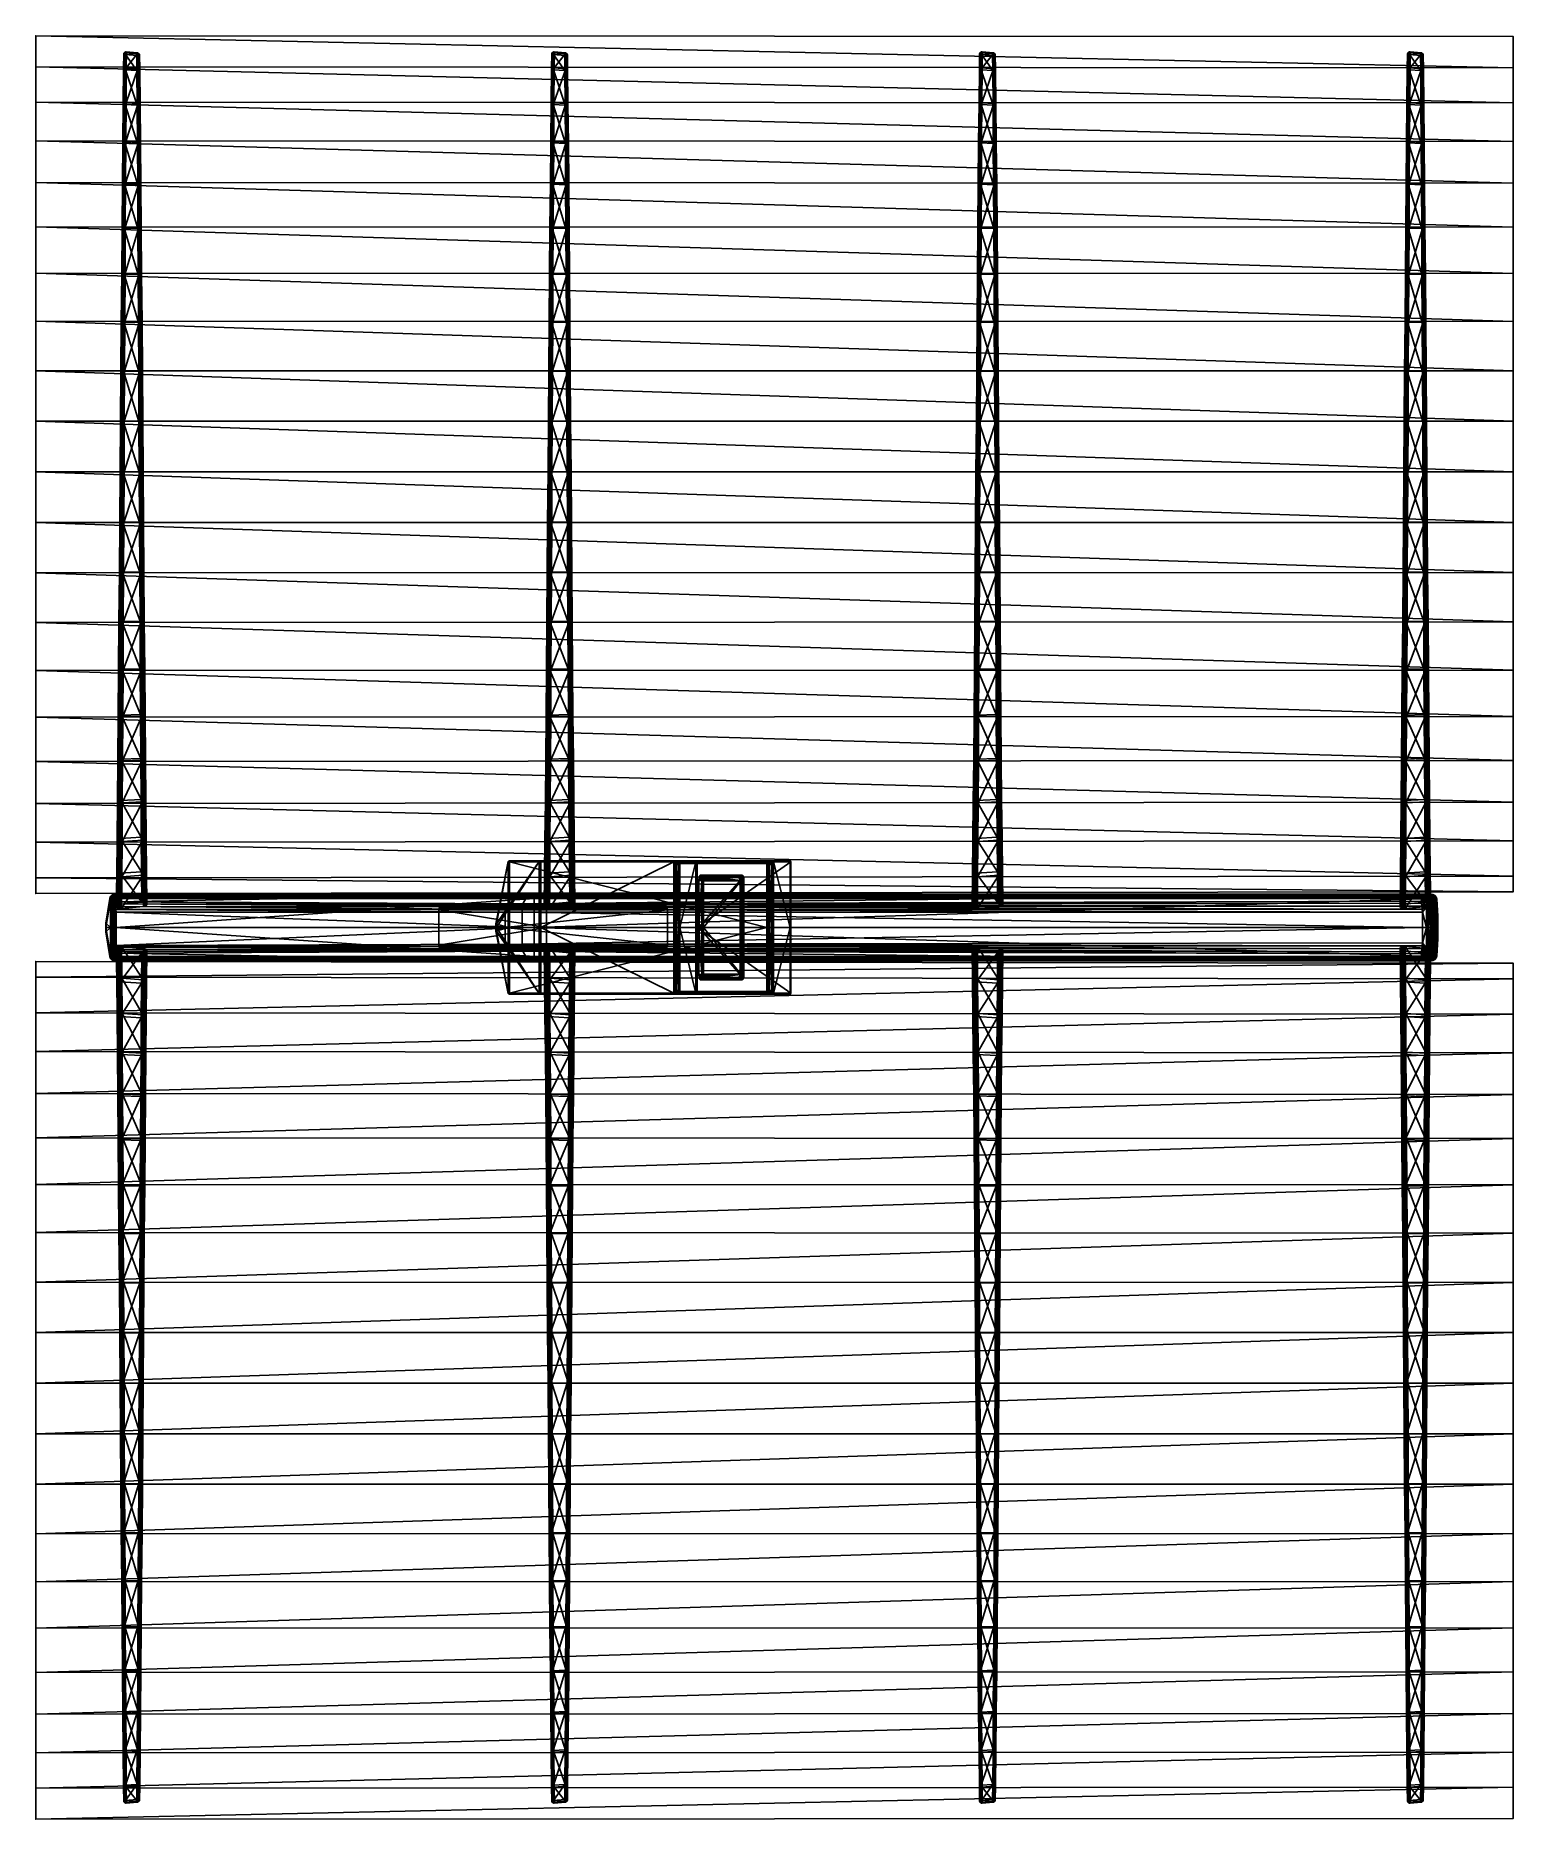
# Model space of a CAD drawing. Header units: inches. Extents: x -3.31 to 3.34, y -4.01 to 4.01.
import ezdxf

# ---------------------------------------------------------------- set-up
doc = ezdxf.new("R2010")
doc.units = ezdxf.units.IN
doc.header["$MEASUREMENT"] = 0
doc.layers.get('0').update_dxf_attribs({"color": 234, "true_color": 0xb11a58})

msp = doc.modelspace()

# ---------------------------------------------------------------- meshes
at = {"color": 154, "true_color": 0x1c59b1}
mesh = msp.add_polyface(dxfattribs=at)
corners = [(-3.3069, -4.0116, 3.8572), (-3.3069, -2.9433, 4.1809), (-3.3069, -1.1558, 4.1866), (-3.3069, -0.7468, 4.1121), (-3.3069, -0.5585, 4.0633), (-3.3069, -0.2236, 3.9421), (-3.3069, -3.1521, 4.1461), (-3.3069, -2.05, 4.2444), (-3.3069, -1.8217, 4.2414), (-3.3069, -1.3727, 4.2125), (-3.3069, -0.9466, 4.1532), (-3.3069, -0.3835, 4.0067), (3.3407, -1.5963, 2.8948), (3.3407, -2.2779, 2.9053), (3.3407, -2.5037, 2.8937), (3.3407, -2.7257, 2.8745), (3.3407, -3.7092, 2.665), (3.3407, -3.8672, 2.6002), (3.3407, -4.0072, 2.5279), (3.3407, -0.9495, 2.8161), (3.3407, -1.8222, 2.9058), (3.3407, -3.5358, 2.7221), (-3.3069, -0.1524, 3.9059), (3.3407, -0.1606, 2.5686), (-3.3069, 4.0116, 3.8572), (-3.3069, 3.7125, 3.9958), (-3.3069, 3.5386, 4.0536), (-3.3069, 2.9433, 4.1809), (-3.3069, 0.7468, 4.1121), (-3.3069, 3.3512, 4.1036), (-3.3069, 2.7268, 4.2082), (-3.3069, 2.05, 4.2444), (-3.3069, 1.8217, 4.2414), (-3.3069, 1.5953, 4.2307), (-3.3069, 0.3835, 4.0067), (3.3407, 0.231, 2.6046), (3.3407, 1.158, 2.8499), (3.3407, 1.5963, 2.8948), (3.3407, 2.0501, 2.9094), (3.3407, 2.5037, 2.8937), (3.3407, 2.7257, 2.8745), (3.3407, 2.9418, 2.8478), (3.3407, 3.3488, 2.7716), (3.3407, 3.7092, 2.665), (3.3407, 3.8672, 2.6002), (3.3407, 4.0072, 2.5279), (3.3407, 0.3895, 2.669), (3.3407, 0.5633, 2.7257), (3.3407, 0.7506, 2.7747), (3.3407, 0.9495, 2.8161), (3.3407, 1.8222, 2.9058), (-3.3069, 0.1524, 3.9059), (3.3407, 0.1606, 2.5686), (-3.3069, -3.871, 3.9303), (-3.3069, -3.7125, 3.9958), (-3.3069, -3.5386, 4.0536), (-3.3069, -3.3512, 4.1036), (3.3407, -3.3488, 2.7716), (3.3407, -3.1501, 2.8135), (3.3407, -2.9418, 2.8478), (-3.3069, -2.7268, 4.2082), (-3.3069, -2.5045, 4.2278), (-3.3069, -2.2782, 4.2399), (3.3407, -2.0501, 2.9094), (-3.3069, -1.5953, 4.2307), (3.3407, -1.3743, 2.8761), (3.3407, -1.158, 2.8499), (3.3407, -0.7506, 2.7747), (3.3407, -0.5633, 2.7257), (3.3407, -0.3895, 2.669), (3.3407, -0.231, 2.6046), (-3.3069, 3.871, 3.9303), (3.3407, 3.5358, 2.7221), (-3.3069, 3.1521, 4.1461), (3.3407, 3.1501, 2.8135), (-3.3069, 2.5045, 4.2278), (-3.3069, 2.2782, 4.2399), (3.3407, 2.2779, 2.9053), (-3.3069, 1.3727, 4.2125), (3.3407, 1.3743, 2.8761), (-3.3069, 1.1558, 4.1866), (-3.3069, 0.9466, 4.1532), (-3.3069, 0.5585, 4.0633), (-3.3069, 0.2236, 3.9421)]
mesh.append_faces([[corners[k] for k in face] for face in [(17, 53, 0, 17), (0, 18, 17, 0), (16, 54, 53, 16), (53, 17, 16, 53), (21, 55, 54, 21), (54, 16, 21, 54), (57, 56, 55, 57), (55, 21, 57, 55), (58, 6, 56, 58), (56, 57, 58, 56), (59, 1, 6, 59), (6, 58, 59, 6), (15, 60, 1, 15), (1, 59, 15, 1), (14, 61, 60, 14), (60, 15, 14, 60), (13, 62, 61, 13), (61, 14, 13, 61), (63, 7, 62, 63), (62, 13, 63, 62), (20, 8, 7, 20), (7, 63, 20, 7), (12, 64, 8, 12), (8, 20, 12, 8), (65, 9, 64, 65), (64, 12, 65, 64), (66, 2, 9, 66), (9, 65, 66, 9), (19, 10, 2, 19), (2, 66, 19, 2), (67, 3, 10, 67), (10, 19, 67, 10), (68, 4, 3, 68), (3, 67, 68, 3), (69, 11, 4, 69), (4, 68, 69, 4), (70, 5, 11, 70), (11, 69, 70, 11), (23, 22, 5, 23), (5, 70, 23, 5), (44, 45, 24, 44), (24, 71, 44, 24), (43, 44, 71, 43), (71, 25, 43, 71), (72, 43, 25, 72), (25, 26, 72, 25), (42, 72, 26, 42), (26, 29, 42, 26), (74, 42, 29, 74), (29, 73, 74, 29), (41, 74, 73, 41), (73, 27, 41, 73), (40, 41, 27, 40), (27, 30, 40, 27), (39, 40, 30, 39), (30, 75, 39, 30), (77, 39, 75, 77), (75, 76, 77, 75), (38, 77, 76, 38), (76, 31, 38, 76), (50, 38, 31, 50), (31, 32, 50, 31), (37, 50, 32, 37), (32, 33, 37, 32), (79, 37, 33, 79), (33, 78, 79, 33), (36, 79, 78, 36), (78, 80, 36, 78), (49, 36, 80, 49), (80, 81, 49, 80), (48, 49, 81, 48), (81, 28, 48, 81), (47, 48, 28, 47), (28, 82, 47, 28), (46, 47, 82, 46), (82, 34, 46, 82), (35, 46, 34, 35), (34, 83, 35, 34), (52, 35, 83, 52), (83, 51, 52, 83)]], dxfattribs={"vtx2": -1, "vtx3": -1, "color": 154})
at = {"color": 61, "true_color": 0xd6e499}
mesh = msp.add_polyface(dxfattribs=at)
corners = [(-2.8985, 3.9354, 3.8106), (-2.9017, 3.9354, 3.8107), (-2.9023, 3.867, 3.8461), (-2.8991, 3.8669, 3.846), (-2.9052, 3.9267, 3.7936), (-2.9022, 3.9262, 3.7927), (-2.9028, 3.8583, 3.8272), (-2.9078, 3.9276, 3.7954), (-2.9059, 3.8588, 3.8282), (-2.9096, 3.9288, 3.7977), (-2.9085, 3.8596, 3.8301), (-2.9105, 3.9302, 3.8004), (-2.9104, 3.8607, 3.8325), (-2.9104, 3.9316, 3.8033), (-2.9114, 3.862, 3.8354), (-2.9113, 3.8634, 3.8384), (-2.9094, 3.933, 3.806), (-2.9102, 3.8647, 3.8412), (-2.9074, 3.9342, 3.8083), (-2.9082, 3.8658, 3.8435), (-2.9048, 3.935, 3.8099), (-2.9055, 3.8666, 3.8452), (-2.903, 3.9358, 3.7963), (-2.9021, 3.9355, 3.7956), (-2.9036, 3.9377, 3.8001), (-2.904, 3.9372, 3.7991), (-2.904, 3.9367, 3.7981), (-2.9037, 3.9362, 3.7971), (-2.9005, 3.9352, 3.7951), (-2.8511, 3.9311, 3.7871), (-2.9003, 3.936, 3.7967), (-2.9, 3.9369, 3.7984), (-2.8502, 3.9328, 3.7903), (-2.8506, 3.9319, 3.7886)]
mesh.append_faces([[corners[k] for k in face] for face in [(0, 1, 2, 0), (2, 3, 0, 2), (4, 5, 6, 4), (7, 4, 8, 7), (9, 7, 10, 9), (11, 9, 12, 11), (13, 11, 14, 13), (14, 15, 13, 14), (16, 13, 15, 16), (15, 17, 16, 15), (18, 16, 17, 18), (17, 19, 18, 17), (20, 18, 19, 20), (19, 21, 20, 19), (1, 20, 21, 1), (21, 2, 1, 21), (7, 22, 23, 7), (23, 4, 7, 23), (16, 24, 25, 16), (25, 13, 16, 25), (11, 26, 27, 11), (27, 9, 11, 27), (24, 16, 18, 24), (13, 25, 26, 13), (26, 11, 13, 26), (9, 27, 22, 9), (22, 7, 9, 22), (4, 23, 28, 4), (28, 5, 4, 28), (5, 28, 29, 5), (30, 31, 32, 30), (28, 30, 33, 28)]], dxfattribs={"vtx2": -1, "vtx3": -1, "color": 61})
mesh = msp.add_polyface(dxfattribs=at)
corners = [(-2.9019, 3.9385, 3.8014), (-2.9027, 3.9379, 3.8003), (-2.9036, 3.9377, 3.8001), (-2.9029, 3.9382, 3.8009), (-2.8985, 3.9354, 3.8106), (-2.8992, 3.9386, 3.8017), (-2.9008, 3.9386, 3.8017), (-2.9017, 3.9354, 3.8107), (-2.9074, 3.9342, 3.8083), (-2.9048, 3.935, 3.8099), (-2.9015, 3.9379, 3.8003), (-2.8996, 3.9378, 3.8002), (-2.8497, 3.9345, 3.7937), (-2.9032, 3.9372, 3.799), (-2.904, 3.9372, 3.7991), (-2.9019, 3.9371, 3.7988), (-2.9, 3.9369, 3.7984), (-2.8499, 3.9336, 3.7921), (-2.9033, 3.9365, 3.7976), (-2.904, 3.9367, 3.7981), (-2.9022, 3.9362, 3.7971), (-2.9003, 3.936, 3.7967), (-2.903, 3.9358, 3.7963), (-2.9037, 3.9362, 3.7971), (-2.9021, 3.9355, 3.7956), (-2.9005, 3.9352, 3.7951)]
mesh.append_faces([[corners[k] for k in face] for face in [(0, 1, 2, 0), (2, 3, 0, 2), (4, 5, 6, 4), (6, 7, 4, 6), (8, 3, 2, 8), (9, 0, 3, 9), (3, 8, 9, 3), (7, 6, 0, 7), (0, 9, 7, 0), (6, 10, 1, 6), (1, 0, 6, 1), (5, 11, 10, 5), (10, 6, 5, 10), (11, 5, 12, 11), (1, 13, 14, 1), (14, 2, 1, 14), (10, 15, 13, 10), (13, 1, 10, 13), (11, 16, 15, 11), (15, 10, 11, 15), (16, 11, 17, 16), (13, 18, 19, 13), (19, 14, 13, 19), (15, 20, 18, 15), (18, 13, 15, 18), (16, 21, 20, 16), (20, 15, 16, 20), (18, 22, 23, 18), (23, 19, 18, 23), (20, 24, 22, 20), (22, 18, 20, 22), (21, 25, 24, 21), (24, 20, 21, 24)]], dxfattribs={"vtx2": -1, "vtx3": -1, "color": 61})
mesh = msp.add_polyface(dxfattribs=at)
corners = [(-2.9022, 3.9262, 3.7927), (-2.8518, 3.922, 3.7845), (-2.8512, 3.8544, 3.8186), (-2.8481, 3.9312, 3.8024), (-2.8985, 3.9354, 3.8106), (-2.8991, 3.8669, 3.846), (-2.8474, 3.863, 3.8374), (-2.845, 3.9307, 3.8015), (-2.8443, 3.8625, 3.8364), (-2.8425, 3.9298, 3.7997), (-2.8417, 3.8617, 3.8346), (-2.8407, 3.9286, 3.7974), (-2.8397, 3.9272, 3.7947), (-2.8398, 3.8606, 3.8322), (-2.8398, 3.9257, 3.7918), (-2.8389, 3.8593, 3.8293), (-2.8409, 3.9244, 3.7891), (-2.839, 3.8579, 3.8263), (-2.8428, 3.9232, 3.7868), (-2.8401, 3.8566, 3.8235), (-2.8455, 3.9224, 3.7852), (-2.8421, 3.8555, 3.8211), (-2.8485, 3.922, 3.7844), (-2.8448, 3.8547, 3.8194), (-2.8479, 3.8544, 3.8186), (-2.8494, 3.9311, 3.7871), (-2.8483, 3.9312, 3.7873), (-2.8467, 3.9319, 3.7887), (-2.8463, 3.9324, 3.7897), (-2.8474, 3.9315, 3.7879), (-2.8466, 3.9335, 3.7917), (-2.8472, 3.9339, 3.7925), (-2.8463, 3.933, 3.7907), (-2.8511, 3.9311, 3.7871), (-2.8488, 3.9318, 3.7884), (-2.8476, 3.9318, 3.7885)]
mesh.append_faces([[corners[k] for k in face] for face in [(0, 1, 2, 0), (3, 4, 5, 3), (5, 6, 3, 5), (7, 3, 6, 7), (6, 8, 7, 6), (9, 7, 8, 9), (8, 10, 9, 8), (11, 9, 10, 11), (12, 11, 13, 12), (14, 12, 15, 14), (16, 14, 17, 16), (18, 16, 19, 18), (20, 18, 21, 20), (22, 20, 23, 22), (1, 22, 24, 1), (22, 25, 26, 22), (26, 20, 22, 26), (16, 27, 28, 16), (28, 14, 16, 28), (18, 29, 27, 18), (27, 16, 18, 27), (11, 30, 31, 11), (14, 28, 32, 14), (32, 12, 14, 32), (20, 26, 29, 20), (29, 18, 20, 29), (1, 33, 25, 1), (25, 22, 1, 25), (12, 32, 30, 12), (30, 11, 12, 30), (33, 1, 0, 33), (34, 25, 33, 34), (25, 34, 35, 25)]], dxfattribs={"vtx2": -1, "vtx3": -1, "color": 61})
mesh = msp.add_polyface(dxfattribs=at)
corners = [(-2.8481, 3.9312, 3.8024), (-2.8497, 3.9345, 3.7937), (-2.8992, 3.9386, 3.8017), (-2.8985, 3.9354, 3.8106), (-2.845, 3.9307, 3.8015), (-2.8482, 3.9342, 3.7932), (-2.8472, 3.9339, 3.7925), (-2.8425, 3.9298, 3.7997), (-2.8407, 3.9286, 3.7974), (-2.8499, 3.9336, 3.7921), (-2.8996, 3.9378, 3.8002), (-2.8481, 3.9334, 3.7917), (-2.847, 3.9332, 3.7912), (-2.8466, 3.9335, 3.7917), (-2.8463, 3.933, 3.7907), (-2.8502, 3.9328, 3.7903), (-2.9, 3.9369, 3.7984), (-2.8483, 3.9326, 3.79), (-2.8471, 3.9325, 3.7898), (-2.8463, 3.9324, 3.7897), (-2.8506, 3.9319, 3.7886), (-2.9003, 3.936, 3.7967), (-2.8488, 3.9318, 3.7884), (-2.8476, 3.9318, 3.7885), (-2.8467, 3.9319, 3.7887), (-2.8511, 3.9311, 3.7871), (-2.9005, 3.9352, 3.7951), (-2.8483, 3.9312, 3.7873), (-2.8494, 3.9311, 3.7871), (-2.8474, 3.9315, 3.7879)]
mesh.append_faces([[corners[k] for k in face] for face in [(0, 1, 2, 0), (2, 3, 0, 2), (4, 5, 1, 4), (1, 0, 4, 1), (6, 7, 8, 6), (7, 6, 5, 7), (5, 4, 7, 5), (1, 9, 10, 1), (5, 11, 9, 5), (9, 1, 5, 9), (6, 12, 11, 6), (11, 5, 6, 11), (13, 14, 12, 13), (12, 6, 13, 12), (9, 15, 16, 9), (11, 17, 15, 11), (15, 9, 11, 15), (12, 18, 17, 12), (17, 11, 12, 17), (14, 19, 18, 14), (18, 12, 14, 18), (15, 20, 21, 15), (17, 22, 20, 17), (20, 15, 17, 20), (18, 23, 22, 18), (22, 17, 18, 22), (19, 24, 23, 19), (23, 18, 19, 23), (20, 25, 26, 20), (25, 20, 22, 25), (23, 27, 28, 23), (24, 29, 27, 24), (27, 23, 24, 27)]], dxfattribs={"vtx2": -1, "vtx3": -1, "color": 61})
mesh = msp.add_polyface(dxfattribs=at)
corners = [(-0.9848, 3.3487, 3.6299), (-0.9879, 3.3482, 3.6278), (-0.9894, 3.1497, 3.6697), (-0.9833, 3.5356, 3.5802), (-0.9863, 3.535, 3.5783), (-0.9885, 3.5342, 3.5755), (-0.9902, 3.3475, 3.6249), (-0.9897, 3.5332, 3.5723), (-0.9914, 3.3467, 3.6214), (-0.9898, 3.5322, 3.5688), (-0.9915, 3.3459, 3.6178), (-0.9887, 3.5313, 3.5655), (-0.9904, 3.345, 3.6143), (-0.9867, 3.5304, 3.5627), (-0.9883, 3.3443, 3.6113), (-0.9853, 3.3438, 3.609), (-0.9847, 3.7082, 3.5212), (-0.9868, 3.7072, 3.5186), (-0.988, 3.7061, 3.5156), (-0.988, 3.7049, 3.5123), (-0.9871, 3.7038, 3.5092), (-0.9851, 3.7028, 3.5066), (-0.9851, 3.8647, 3.4541), (-0.9862, 3.8634, 3.4513), (-0.9863, 3.862, 3.4483), (-0.9854, 3.8607, 3.4455), (-0.9855, 3.9302, 3.4134), (-0.9854, 3.9316, 3.4163)]
mesh.append_faces([[corners[k] for k in face] for face in [(0, 1, 2, 0), (1, 0, 3, 1), (4, 5, 6, 4), (6, 1, 4, 6), (5, 7, 8, 5), (8, 6, 5, 8), (7, 9, 10, 7), (10, 8, 7, 10), (9, 11, 12, 9), (12, 10, 9, 12), (11, 13, 14, 11), (14, 12, 11, 14), (15, 14, 13, 15), (16, 17, 5, 16), (5, 4, 16, 5), (17, 18, 7, 17), (7, 5, 17, 7), (18, 19, 9, 18), (9, 7, 18, 9), (19, 20, 11, 19), (11, 9, 19, 11), (20, 21, 13, 20), (13, 11, 20, 13), (22, 23, 18, 22), (18, 17, 22, 18), (23, 24, 19, 23), (19, 18, 23, 19), (24, 25, 20, 24), (20, 19, 24, 20), (21, 20, 25, 21), (25, 24, 26, 25), (27, 26, 24, 27), (24, 23, 27, 24)]], dxfattribs={"vtx2": -1, "vtx3": -1, "color": 61})
mesh = msp.add_polyface(dxfattribs=at)
corners = [(-0.9735, 3.9354, 3.4236), (-0.9767, 3.9354, 3.4237), (-0.9773, 3.867, 3.4591), (-0.974, 3.8669, 3.459), (-0.9772, 3.9262, 3.4057), (-0.9267, 3.922, 3.3974), (-0.9262, 3.8544, 3.4316), (-0.9802, 3.9267, 3.4066), (-0.9778, 3.8583, 3.4402), (-0.9827, 3.9276, 3.4083), (-0.9809, 3.8588, 3.4412), (-0.9846, 3.9288, 3.4107), (-0.9835, 3.8596, 3.443), (-0.9854, 3.8607, 3.4455), (-0.9855, 3.9302, 3.4134), (-0.9843, 3.933, 3.419), (-0.9854, 3.9316, 3.4163), (-0.9862, 3.8634, 3.4513), (-0.9851, 3.8647, 3.4541), (-0.9824, 3.9342, 3.4212), (-0.9832, 3.8658, 3.4565), (-0.9797, 3.935, 3.4228), (-0.9804, 3.8666, 3.4582), (-0.978, 3.9358, 3.4092), (-0.9771, 3.9355, 3.4086), (-0.9785, 3.9377, 3.413), (-0.9789, 3.9372, 3.4121), (-0.979, 3.9367, 3.411), (-0.9786, 3.9362, 3.4101), (-0.9755, 3.9352, 3.4081), (-0.926, 3.9311, 3.4001), (-0.9753, 3.936, 3.4097), (-0.975, 3.9369, 3.4114), (-0.9252, 3.9328, 3.4033), (-0.9256, 3.9319, 3.4016)]
mesh.append_faces([[corners[k] for k in face] for face in [(0, 1, 2, 0), (2, 3, 0, 2), (4, 5, 6, 4), (7, 4, 8, 7), (9, 7, 10, 9), (11, 9, 12, 11), (12, 13, 11, 12), (14, 11, 13, 14), (15, 16, 17, 15), (17, 18, 15, 17), (19, 15, 18, 19), (18, 20, 19, 18), (21, 19, 20, 21), (20, 22, 21, 20), (1, 21, 22, 1), (22, 2, 1, 22), (9, 23, 24, 9), (24, 7, 9, 24), (15, 25, 26, 15), (26, 16, 15, 26), (14, 27, 28, 14), (28, 11, 14, 28), (25, 15, 19, 25), (16, 26, 27, 16), (27, 14, 16, 27), (11, 28, 23, 11), (23, 9, 11, 23), (7, 24, 29, 7), (29, 4, 7, 29), (4, 29, 30, 4), (31, 32, 33, 31), (31, 29, 24, 31), (29, 31, 34, 29)]], dxfattribs={"vtx2": -1, "vtx3": -1, "color": 61})
mesh = msp.add_polyface(dxfattribs=at)
corners = [(-0.9769, 3.9385, 3.4144), (-0.9777, 3.9379, 3.4133), (-0.9785, 3.9377, 3.413), (-0.9778, 3.9382, 3.4138), (-0.9741, 3.9386, 3.4147), (-0.9735, 3.9354, 3.4236), (-0.923, 3.9312, 3.4154), (-0.9758, 3.9386, 3.4147), (-0.9767, 3.9354, 3.4237), (-0.9824, 3.9342, 3.4212), (-0.9797, 3.935, 3.4228), (-0.9765, 3.9379, 3.4133), (-0.9746, 3.9378, 3.4131), (-0.9247, 3.9345, 3.4066), (-0.9781, 3.9372, 3.4119), (-0.9789, 3.9372, 3.4121), (-0.9769, 3.9371, 3.4117), (-0.975, 3.9369, 3.4114), (-0.9249, 3.9336, 3.4051), (-0.9782, 3.9365, 3.4105), (-0.979, 3.9367, 3.411), (-0.9771, 3.9362, 3.4101), (-0.9753, 3.936, 3.4097), (-0.978, 3.9358, 3.4092), (-0.9786, 3.9362, 3.4101), (-0.9771, 3.9355, 3.4086)]
mesh.append_faces([[corners[k] for k in face] for face in [(0, 1, 2, 0), (2, 3, 0, 2), (4, 5, 6, 4), (5, 4, 7, 5), (7, 8, 5, 7), (9, 3, 2, 9), (10, 0, 3, 10), (3, 9, 10, 3), (8, 7, 0, 8), (0, 10, 8, 0), (7, 11, 1, 7), (1, 0, 7, 1), (4, 12, 11, 4), (11, 7, 4, 11), (12, 4, 13, 12), (1, 14, 15, 1), (15, 2, 1, 15), (11, 16, 14, 11), (14, 1, 11, 14), (12, 17, 16, 12), (16, 11, 12, 16), (17, 12, 18, 17), (14, 19, 20, 14), (20, 15, 14, 20), (16, 21, 19, 16), (19, 14, 16, 19), (17, 22, 21, 17), (21, 16, 17, 21), (19, 23, 24, 19), (24, 20, 19, 24), (21, 25, 23, 21), (23, 19, 21, 23), (25, 21, 22, 25)]], dxfattribs={"vtx2": -1, "vtx3": -1, "color": 61})
mesh = msp.add_polyface(dxfattribs=at)
corners = [(-0.923, 3.9312, 3.4154), (-0.9735, 3.9354, 3.4236), (-0.974, 3.8669, 3.459), (-0.9224, 3.863, 3.4504), (-0.92, 3.9307, 3.4144), (-0.9193, 3.8625, 3.4494), (-0.9174, 3.9298, 3.4127), (-0.9167, 3.8617, 3.4476), (-0.9156, 3.9286, 3.4104), (-0.9148, 3.8606, 3.4451), (-0.9147, 3.9272, 3.4076), (-0.9139, 3.8593, 3.4423), (-0.9148, 3.9257, 3.4048), (-0.9158, 3.9244, 3.4021), (-0.9139, 3.8579, 3.4393), (-0.9178, 3.9232, 3.3998), (-0.915, 3.8566, 3.4365), (-0.9204, 3.9224, 3.3982), (-0.917, 3.8555, 3.4341), (-0.9235, 3.922, 3.3974), (-0.9197, 3.8547, 3.4324), (-0.9267, 3.922, 3.3974), (-0.9229, 3.8544, 3.4315), (-0.9244, 3.9311, 3.4), (-0.9233, 3.9312, 3.4003), (-0.9216, 3.9319, 3.4017), (-0.9212, 3.9324, 3.4027), (-0.9223, 3.9315, 3.4009), (-0.9215, 3.9335, 3.4047), (-0.9222, 3.9339, 3.4055), (-0.9212, 3.933, 3.4037), (-0.926, 3.9311, 3.4001), (-0.9772, 3.9262, 3.4057), (-0.9237, 3.9318, 3.4014)]
mesh.append_faces([[corners[k] for k in face] for face in [(0, 1, 2, 0), (2, 3, 0, 2), (4, 0, 3, 4), (3, 5, 4, 3), (6, 4, 5, 6), (5, 7, 6, 5), (8, 6, 7, 8), (7, 9, 8, 7), (10, 8, 9, 10), (9, 11, 10, 9), (12, 10, 11, 12), (13, 12, 14, 13), (15, 13, 16, 15), (17, 15, 18, 17), (19, 17, 20, 19), (21, 19, 22, 21), (19, 23, 24, 19), (24, 17, 19, 24), (13, 25, 26, 13), (26, 12, 13, 26), (15, 27, 25, 15), (25, 13, 15, 25), (8, 28, 29, 8), (12, 26, 30, 12), (30, 10, 12, 30), (17, 24, 27, 17), (27, 15, 17, 27), (21, 31, 23, 21), (23, 19, 21, 23), (10, 30, 28, 10), (28, 8, 10, 28), (31, 21, 32, 31), (33, 23, 31, 33)]], dxfattribs={"vtx2": -1, "vtx3": -1, "color": 61})
mesh = msp.add_polyface(dxfattribs=at)
corners = [(-0.923, 3.9312, 3.4154), (-0.9247, 3.9345, 3.4066), (-0.9741, 3.9386, 3.4147), (-0.92, 3.9307, 3.4144), (-0.9231, 3.9342, 3.4061), (-0.9222, 3.9339, 3.4055), (-0.9174, 3.9298, 3.4127), (-0.9156, 3.9286, 3.4104), (-0.9249, 3.9336, 3.4051), (-0.9746, 3.9378, 3.4131), (-0.9231, 3.9334, 3.4046), (-0.9219, 3.9332, 3.4042), (-0.9215, 3.9335, 3.4047), (-0.9212, 3.933, 3.4037), (-0.9252, 3.9328, 3.4033), (-0.975, 3.9369, 3.4114), (-0.9233, 3.9326, 3.403), (-0.9221, 3.9325, 3.4028), (-0.9212, 3.9324, 3.4027), (-0.9256, 3.9319, 3.4016), (-0.9753, 3.936, 3.4097), (-0.9237, 3.9318, 3.4014), (-0.9225, 3.9318, 3.4015), (-0.9216, 3.9319, 3.4017), (-0.926, 3.9311, 3.4001), (-0.9755, 3.9352, 3.4081), (-0.9233, 3.9312, 3.4003), (-0.9244, 3.9311, 3.4), (-0.9223, 3.9315, 3.4009)]
mesh.append_faces([[corners[k] for k in face] for face in [(0, 1, 2, 0), (3, 4, 1, 3), (1, 0, 3, 1), (5, 6, 7, 5), (6, 5, 4, 6), (4, 3, 6, 4), (1, 8, 9, 1), (4, 10, 8, 4), (8, 1, 4, 8), (5, 11, 10, 5), (10, 4, 5, 10), (12, 13, 11, 12), (11, 5, 12, 11), (8, 14, 15, 8), (10, 16, 14, 10), (14, 8, 10, 14), (11, 17, 16, 11), (16, 10, 11, 16), (13, 18, 17, 13), (17, 11, 13, 17), (14, 19, 20, 14), (16, 21, 19, 16), (19, 14, 16, 19), (17, 22, 21, 17), (21, 16, 17, 21), (18, 23, 22, 18), (22, 17, 18, 22), (19, 24, 25, 19), (24, 19, 21, 24), (22, 26, 27, 22), (27, 21, 22, 27), (23, 28, 26, 23), (26, 22, 23, 26)]], dxfattribs={"vtx2": -1, "vtx3": -1, "color": 61})
mesh = msp.add_polyface(dxfattribs=at)
corners = [(0.9516, 3.9354, 3.0366), (0.9484, 3.9354, 3.0366), (0.9477, 3.867, 3.072), (0.951, 3.8669, 3.072), (0.9449, 3.9267, 3.0196), (0.9479, 3.9262, 3.0186), (0.9472, 3.8583, 3.0532), (0.9423, 3.9276, 3.0213), (0.9441, 3.8588, 3.0542), (0.9405, 3.9288, 3.0237), (0.9415, 3.8596, 3.056), (0.9396, 3.9302, 3.0264), (0.9397, 3.8607, 3.0584), (0.9396, 3.9316, 3.0292), (0.9387, 3.862, 3.0613), (0.9388, 3.8634, 3.0643), (0.9407, 3.933, 3.0319), (0.9399, 3.8647, 3.0671), (0.9427, 3.9342, 3.0342), (0.9419, 3.8658, 3.0695), (0.9453, 3.935, 3.0358), (0.9446, 3.8666, 3.0712), (0.9471, 3.9358, 3.0222), (0.948, 3.9355, 3.0216), (0.9465, 3.9377, 3.026), (0.9461, 3.9372, 3.025), (0.9461, 3.9367, 3.024), (0.9464, 3.9362, 3.023), (0.9496, 3.9352, 3.0211), (0.999, 3.9311, 3.013), (0.9498, 3.936, 3.0227), (0.9501, 3.9369, 3.0244), (0.9998, 3.9328, 3.0163), (0.9994, 3.9319, 3.0146)]
mesh.append_faces([[corners[k] for k in face] for face in [(0, 1, 2, 0), (2, 3, 0, 2), (4, 5, 6, 4), (7, 4, 8, 7), (9, 7, 10, 9), (11, 9, 12, 11), (13, 11, 14, 13), (14, 15, 13, 14), (16, 13, 15, 16), (15, 17, 16, 15), (18, 16, 17, 18), (17, 19, 18, 17), (20, 18, 19, 20), (19, 21, 20, 19), (1, 20, 21, 1), (21, 2, 1, 21), (7, 22, 23, 7), (23, 4, 7, 23), (16, 24, 25, 16), (25, 13, 16, 25), (11, 26, 27, 11), (27, 9, 11, 27), (24, 16, 18, 24), (13, 25, 26, 13), (26, 11, 13, 26), (9, 27, 22, 9), (22, 7, 9, 22), (4, 23, 28, 4), (28, 5, 4, 28), (5, 28, 29, 5), (30, 31, 32, 30), (28, 30, 33, 28)]], dxfattribs={"vtx2": -1, "vtx3": -1, "color": 61})
mesh = msp.add_polyface(dxfattribs=at)
corners = [(0.9481, 3.9385, 3.0274), (0.9474, 3.9379, 3.0262), (0.9465, 3.9377, 3.026), (0.9472, 3.9382, 3.0268), (0.9516, 3.9354, 3.0366), (0.9509, 3.9386, 3.0276), (0.9492, 3.9386, 3.0277), (0.9484, 3.9354, 3.0366), (0.9427, 3.9342, 3.0342), (0.9453, 3.935, 3.0358), (0.9486, 3.9379, 3.0263), (0.9505, 3.9378, 3.0261), (1.0004, 3.9345, 3.0196), (0.9469, 3.9372, 3.0249), (0.9461, 3.9372, 3.025), (0.9481, 3.9371, 3.0247), (0.9501, 3.9369, 3.0244), (1.0002, 3.9336, 3.018), (0.9468, 3.9365, 3.0235), (0.9461, 3.9367, 3.024), (0.9479, 3.9362, 3.0231), (0.9498, 3.936, 3.0227), (0.9471, 3.9358, 3.0222), (0.9464, 3.9362, 3.023), (0.948, 3.9355, 3.0216), (0.9496, 3.9352, 3.0211)]
mesh.append_faces([[corners[k] for k in face] for face in [(0, 1, 2, 0), (2, 3, 0, 2), (4, 5, 6, 4), (6, 7, 4, 6), (8, 3, 2, 8), (9, 0, 3, 9), (3, 8, 9, 3), (7, 6, 0, 7), (0, 9, 7, 0), (6, 10, 1, 6), (1, 0, 6, 1), (5, 11, 10, 5), (10, 6, 5, 10), (11, 5, 12, 11), (1, 13, 14, 1), (14, 2, 1, 14), (10, 15, 13, 10), (13, 1, 10, 13), (11, 16, 15, 11), (15, 10, 11, 15), (16, 11, 17, 16), (13, 18, 19, 13), (19, 14, 13, 19), (15, 20, 18, 15), (18, 13, 15, 18), (16, 21, 20, 16), (20, 15, 16, 20), (18, 22, 23, 18), (23, 19, 18, 23), (20, 24, 22, 20), (22, 18, 20, 22), (21, 25, 24, 21), (24, 20, 21, 24)]], dxfattribs={"vtx2": -1, "vtx3": -1, "color": 61})
mesh = msp.add_polyface(dxfattribs=at)
corners = [(0.9479, 3.9262, 3.0186), (0.9983, 3.922, 3.0104), (0.9989, 3.8544, 3.0446), (1.002, 3.9312, 3.0284), (0.9516, 3.9354, 3.0366), (0.951, 3.8669, 3.072), (1.0027, 3.863, 3.0634), (1.0051, 3.9307, 3.0274), (1.0058, 3.8625, 3.0624), (1.0076, 3.9298, 3.0257), (1.0084, 3.8617, 3.0606), (1.0094, 3.9286, 3.0233), (1.0103, 3.9272, 3.0206), (1.0102, 3.8606, 3.0581), (1.0103, 3.9257, 3.0177), (1.0112, 3.8593, 3.0552), (1.0092, 3.9244, 3.0151), (1.0111, 3.8579, 3.0523), (1.0073, 3.9232, 3.0128), (1.01, 3.8566, 3.0494), (1.0046, 3.9224, 3.0112), (1.008, 3.8555, 3.0471), (1.0015, 3.922, 3.0104), (1.0053, 3.8547, 3.0454), (1.0022, 3.8544, 3.0445), (1.0007, 3.9311, 3.013), (1.0018, 3.9312, 3.0133), (1.0034, 3.9319, 3.0147), (1.0038, 3.9324, 3.0156), (1.0027, 3.9315, 3.0139), (1.0035, 3.9335, 3.0176), (1.0028, 3.9339, 3.0185), (1.0038, 3.933, 3.0167), (0.999, 3.9311, 3.013), (1.0013, 3.9318, 3.0144), (1.0025, 3.9318, 3.0144)]
mesh.append_faces([[corners[k] for k in face] for face in [(0, 1, 2, 0), (3, 4, 5, 3), (5, 6, 3, 5), (7, 3, 6, 7), (6, 8, 7, 6), (9, 7, 8, 9), (8, 10, 9, 8), (11, 9, 10, 11), (12, 11, 13, 12), (14, 12, 15, 14), (16, 14, 17, 16), (18, 16, 19, 18), (20, 18, 21, 20), (22, 20, 23, 22), (1, 22, 24, 1), (22, 25, 26, 22), (26, 20, 22, 26), (16, 27, 28, 16), (28, 14, 16, 28), (18, 29, 27, 18), (27, 16, 18, 27), (11, 30, 31, 11), (14, 28, 32, 14), (32, 12, 14, 32), (20, 26, 29, 20), (29, 18, 20, 29), (1, 33, 25, 1), (25, 22, 1, 25), (12, 32, 30, 12), (30, 11, 12, 30), (33, 1, 0, 33), (34, 25, 33, 34), (25, 34, 35, 25)]], dxfattribs={"vtx2": -1, "vtx3": -1, "color": 61})
mesh = msp.add_polyface(dxfattribs=at)
corners = [(1.002, 3.9312, 3.0284), (1.0004, 3.9345, 3.0196), (0.9509, 3.9386, 3.0276), (0.9516, 3.9354, 3.0366), (1.0051, 3.9307, 3.0274), (1.0019, 3.9342, 3.0191), (1.0028, 3.9339, 3.0185), (1.0076, 3.9298, 3.0257), (1.0094, 3.9286, 3.0233), (1.0002, 3.9336, 3.018), (0.9505, 3.9378, 3.0261), (1.002, 3.9334, 3.0176), (1.0031, 3.9332, 3.0172), (1.0035, 3.9335, 3.0176), (1.0038, 3.933, 3.0167), (0.9998, 3.9328, 3.0163), (0.9501, 3.9369, 3.0244), (1.0018, 3.9326, 3.016), (1.003, 3.9325, 3.0158), (1.0038, 3.9324, 3.0156), (0.9994, 3.9319, 3.0146), (0.9498, 3.936, 3.0227), (1.0013, 3.9318, 3.0144), (1.0025, 3.9318, 3.0144), (1.0034, 3.9319, 3.0147), (0.999, 3.9311, 3.013), (0.9496, 3.9352, 3.0211), (1.0018, 3.9312, 3.0133), (1.0007, 3.9311, 3.013), (1.0027, 3.9315, 3.0139)]
mesh.append_faces([[corners[k] for k in face] for face in [(0, 1, 2, 0), (2, 3, 0, 2), (4, 5, 1, 4), (1, 0, 4, 1), (6, 7, 8, 6), (7, 6, 5, 7), (5, 4, 7, 5), (1, 9, 10, 1), (5, 11, 9, 5), (9, 1, 5, 9), (6, 12, 11, 6), (11, 5, 6, 11), (13, 14, 12, 13), (12, 6, 13, 12), (9, 15, 16, 9), (11, 17, 15, 11), (15, 9, 11, 15), (12, 18, 17, 12), (17, 11, 12, 17), (14, 19, 18, 14), (18, 12, 14, 18), (15, 20, 21, 15), (17, 22, 20, 17), (20, 15, 17, 20), (18, 23, 22, 18), (22, 17, 18, 22), (19, 24, 23, 19), (23, 18, 19, 23), (20, 25, 26, 20), (25, 20, 22, 25), (23, 27, 28, 23), (24, 29, 27, 24), (27, 23, 24, 27)]], dxfattribs={"vtx2": -1, "vtx3": -1, "color": 61})
mesh = msp.add_polyface(dxfattribs=at)
corners = [(2.8653, 3.3487, 2.8558), (2.8622, 3.3482, 2.8537), (2.8606, 3.1497, 2.8957), (2.8667, 3.5356, 2.8062), (2.8638, 3.535, 2.8042), (2.8616, 3.5342, 2.8015), (2.8599, 3.3475, 2.8508), (2.8604, 3.5332, 2.7982), (2.8587, 3.3467, 2.8474), (2.8603, 3.5322, 2.7948), (2.8586, 3.3459, 2.8437), (2.8614, 3.5313, 2.7914), (2.8597, 3.345, 2.8402), (2.8634, 3.5304, 2.7886), (2.8618, 3.3443, 2.8372), (2.8648, 3.3438, 2.835), (2.8654, 3.7082, 2.7471), (2.8633, 3.7072, 2.7446), (2.8621, 3.7061, 2.7415), (2.862, 3.7049, 2.7383), (2.863, 3.7038, 2.7352), (2.865, 3.7028, 2.7325), (2.8649, 3.8647, 2.6801), (2.8639, 3.8634, 2.6773), (2.8638, 3.862, 2.6743), (2.8647, 3.8607, 2.6714), (2.8646, 3.9302, 2.6394), (2.8647, 3.9316, 2.6422)]
mesh.append_faces([[corners[k] for k in face] for face in [(0, 1, 2, 0), (1, 0, 3, 1), (4, 5, 6, 4), (6, 1, 4, 6), (5, 7, 8, 5), (8, 6, 5, 8), (7, 9, 10, 7), (10, 8, 7, 10), (9, 11, 12, 9), (12, 10, 9, 12), (11, 13, 14, 11), (14, 12, 11, 14), (15, 14, 13, 15), (16, 17, 5, 16), (5, 4, 16, 5), (17, 18, 7, 17), (7, 5, 17, 7), (18, 19, 9, 18), (9, 7, 18, 9), (19, 20, 11, 19), (11, 9, 19, 11), (20, 21, 13, 20), (13, 11, 20, 13), (22, 23, 18, 22), (18, 17, 22, 18), (23, 24, 19, 23), (19, 18, 23, 19), (24, 25, 20, 24), (20, 19, 24, 20), (21, 20, 25, 21), (25, 24, 26, 25), (27, 26, 24, 27), (24, 23, 27, 24)]], dxfattribs={"vtx2": -1, "vtx3": -1, "color": 61})
mesh = msp.add_polyface(dxfattribs=at)
corners = [(2.8766, 3.9354, 2.6495), (2.8734, 3.9354, 2.6496), (2.8728, 3.867, 2.685), (2.8761, 3.8669, 2.6849), (2.8729, 3.9262, 2.6316), (2.9234, 3.922, 2.6234), (2.9239, 3.8544, 2.6576), (2.8699, 3.9267, 2.6325), (2.8723, 3.8583, 2.6662), (2.8674, 3.9276, 2.6343), (2.8692, 3.8588, 2.6671), (2.8655, 3.9288, 2.6366), (2.8666, 3.8596, 2.669), (2.8647, 3.8607, 2.6714), (2.8646, 3.9302, 2.6394), (2.8658, 3.933, 2.6449), (2.8647, 3.9316, 2.6422), (2.8639, 3.8634, 2.6773), (2.8649, 3.8647, 2.6801), (2.8677, 3.9342, 2.6472), (2.8669, 3.8658, 2.6825), (2.8703, 3.935, 2.6488), (2.8696, 3.8666, 2.6842), (2.8721, 3.9358, 2.6352), (2.873, 3.9355, 2.6345), (2.8715, 3.9377, 2.639), (2.8712, 3.9372, 2.638), (2.8711, 3.9367, 2.637), (2.8715, 3.9362, 2.636), (2.8746, 3.9352, 2.634), (2.924, 3.9311, 2.626), (2.8748, 3.936, 2.6356), (2.8751, 3.9369, 2.6374), (2.9249, 3.9328, 2.6293), (2.9245, 3.9319, 2.6275)]
mesh.append_faces([[corners[k] for k in face] for face in [(0, 1, 2, 0), (2, 3, 0, 2), (4, 5, 6, 4), (7, 4, 8, 7), (9, 7, 10, 9), (11, 9, 12, 11), (12, 13, 11, 12), (14, 11, 13, 14), (15, 16, 17, 15), (17, 18, 15, 17), (19, 15, 18, 19), (18, 20, 19, 18), (21, 19, 20, 21), (20, 22, 21, 20), (1, 21, 22, 1), (22, 2, 1, 22), (9, 23, 24, 9), (24, 7, 9, 24), (15, 25, 26, 15), (26, 16, 15, 26), (14, 27, 28, 14), (28, 11, 14, 28), (25, 15, 19, 25), (16, 26, 27, 16), (27, 14, 16, 27), (11, 28, 23, 11), (23, 9, 11, 23), (7, 24, 29, 7), (29, 4, 7, 29), (4, 29, 30, 4), (31, 32, 33, 31), (31, 29, 24, 31), (29, 31, 34, 29)]], dxfattribs={"vtx2": -1, "vtx3": -1, "color": 61})
mesh = msp.add_polyface(dxfattribs=at)
corners = [(2.8732, 3.9385, 2.6404), (2.8724, 3.9379, 2.6392), (2.8715, 3.9377, 2.639), (2.8722, 3.9382, 2.6398), (2.876, 3.9386, 2.6406), (2.8766, 3.9354, 2.6495), (2.9271, 3.9312, 2.6413), (2.8743, 3.9386, 2.6407), (2.8734, 3.9354, 2.6496), (2.8677, 3.9342, 2.6472), (2.8703, 3.935, 2.6488), (2.8736, 3.9379, 2.6393), (2.8755, 3.9378, 2.6391), (2.9254, 3.9345, 2.6326), (2.872, 3.9372, 2.6379), (2.8712, 3.9372, 2.638), (2.8732, 3.9371, 2.6377), (2.8751, 3.9369, 2.6374), (2.9252, 3.9336, 2.631), (2.8719, 3.9365, 2.6365), (2.8711, 3.9367, 2.637), (2.873, 3.9362, 2.636), (2.8748, 3.936, 2.6356), (2.8721, 3.9358, 2.6352), (2.8715, 3.9362, 2.636), (2.873, 3.9355, 2.6345)]
mesh.append_faces([[corners[k] for k in face] for face in [(0, 1, 2, 0), (2, 3, 0, 2), (4, 5, 6, 4), (5, 4, 7, 5), (7, 8, 5, 7), (9, 3, 2, 9), (10, 0, 3, 10), (3, 9, 10, 3), (8, 7, 0, 8), (0, 10, 8, 0), (7, 11, 1, 7), (1, 0, 7, 1), (4, 12, 11, 4), (11, 7, 4, 11), (12, 4, 13, 12), (1, 14, 15, 1), (15, 2, 1, 15), (11, 16, 14, 11), (14, 1, 11, 14), (12, 17, 16, 12), (16, 11, 12, 16), (17, 12, 18, 17), (14, 19, 20, 14), (20, 15, 14, 20), (16, 21, 19, 16), (19, 14, 16, 19), (17, 22, 21, 17), (21, 16, 17, 21), (19, 23, 24, 19), (24, 20, 19, 24), (21, 25, 23, 21), (23, 19, 21, 23), (25, 21, 22, 25)]], dxfattribs={"vtx2": -1, "vtx3": -1, "color": 61})
mesh = msp.add_polyface(dxfattribs=at)
corners = [(2.9271, 3.9312, 2.6413), (2.8766, 3.9354, 2.6495), (2.8761, 3.8669, 2.6849), (2.9277, 3.863, 2.6763), (2.9301, 3.9307, 2.6404), (2.9308, 3.8625, 2.6754), (2.9326, 3.9298, 2.6386), (2.9334, 3.8617, 2.6735), (2.9345, 3.9286, 2.6363), (2.9353, 3.8606, 2.6711), (2.9354, 3.9272, 2.6336), (2.9362, 3.8593, 2.6682), (2.9353, 3.9257, 2.6307), (2.9342, 3.9244, 2.628), (2.9361, 3.8579, 2.6652), (2.9323, 3.9232, 2.6258), (2.9351, 3.8566, 2.6624), (2.9297, 3.9224, 2.6241), (2.9331, 3.8555, 2.66), (2.9266, 3.922, 2.6233), (2.9304, 3.8547, 2.6583), (2.9234, 3.922, 2.6234), (2.9272, 3.8544, 2.6575), (2.9257, 3.9311, 2.626), (2.9268, 3.9312, 2.6263), (2.9285, 3.9319, 2.6277), (2.9288, 3.9324, 2.6286), (2.9278, 3.9315, 2.6268), (2.9285, 3.9335, 2.6306), (2.9279, 3.9339, 2.6315), (2.9289, 3.933, 2.6296), (2.924, 3.9311, 2.626), (2.8729, 3.9262, 2.6316), (2.9264, 3.9318, 2.6274)]
mesh.append_faces([[corners[k] for k in face] for face in [(0, 1, 2, 0), (2, 3, 0, 2), (4, 0, 3, 4), (3, 5, 4, 3), (6, 4, 5, 6), (5, 7, 6, 5), (8, 6, 7, 8), (7, 9, 8, 7), (10, 8, 9, 10), (9, 11, 10, 9), (12, 10, 11, 12), (13, 12, 14, 13), (15, 13, 16, 15), (17, 15, 18, 17), (19, 17, 20, 19), (21, 19, 22, 21), (19, 23, 24, 19), (24, 17, 19, 24), (13, 25, 26, 13), (26, 12, 13, 26), (15, 27, 25, 15), (25, 13, 15, 25), (8, 28, 29, 8), (12, 26, 30, 12), (30, 10, 12, 30), (17, 24, 27, 17), (27, 15, 17, 27), (21, 31, 23, 21), (23, 19, 21, 23), (10, 30, 28, 10), (28, 8, 10, 28), (31, 21, 32, 31), (33, 23, 31, 33)]], dxfattribs={"vtx2": -1, "vtx3": -1, "color": 61})
mesh = msp.add_polyface(dxfattribs=at)
corners = [(2.9271, 3.9312, 2.6413), (2.9254, 3.9345, 2.6326), (2.876, 3.9386, 2.6406), (2.9301, 3.9307, 2.6404), (2.927, 3.9342, 2.6321), (2.9279, 3.9339, 2.6315), (2.9326, 3.9298, 2.6386), (2.9345, 3.9286, 2.6363), (2.9252, 3.9336, 2.631), (2.8755, 3.9378, 2.6391), (2.927, 3.9334, 2.6306), (2.9281, 3.9332, 2.6301), (2.9285, 3.9335, 2.6306), (2.9289, 3.933, 2.6296), (2.9249, 3.9328, 2.6293), (2.8751, 3.9369, 2.6374), (2.9268, 3.9326, 2.6289), (2.928, 3.9325, 2.6287), (2.9288, 3.9324, 2.6286), (2.9245, 3.9319, 2.6275), (2.8748, 3.936, 2.6356), (2.9264, 3.9318, 2.6274), (2.9276, 3.9318, 2.6274), (2.9285, 3.9319, 2.6277), (2.924, 3.9311, 2.626), (2.8746, 3.9352, 2.634), (2.9268, 3.9312, 2.6263), (2.9257, 3.9311, 2.626), (2.9278, 3.9315, 2.6268)]
mesh.append_faces([[corners[k] for k in face] for face in [(0, 1, 2, 0), (3, 4, 1, 3), (1, 0, 3, 1), (5, 6, 7, 5), (6, 5, 4, 6), (4, 3, 6, 4), (1, 8, 9, 1), (4, 10, 8, 4), (8, 1, 4, 8), (5, 11, 10, 5), (10, 4, 5, 10), (12, 13, 11, 12), (11, 5, 12, 11), (8, 14, 15, 8), (10, 16, 14, 10), (14, 8, 10, 14), (11, 17, 16, 11), (16, 10, 11, 16), (13, 18, 17, 13), (17, 11, 13, 17), (14, 19, 20, 14), (16, 21, 19, 16), (19, 14, 16, 19), (17, 22, 21, 17), (21, 16, 17, 21), (18, 23, 22, 18), (22, 17, 18, 22), (19, 24, 25, 19), (24, 19, 21, 24), (22, 26, 27, 22), (27, 21, 22, 27), (23, 28, 26, 23), (26, 22, 23, 26)]], dxfattribs={"vtx2": -1, "vtx3": -1, "color": 61})
mesh = msp.add_polyface(dxfattribs=at)
corners = [(-2.8401, 3.7046, 3.8986), (-2.8428, 3.7054, 3.9005), (-2.8414, 3.5326, 3.9571), (-2.8479, 3.8544, 3.8186), (-2.8448, 3.8547, 3.8194), (-2.8433, 3.6986, 3.8821), (-2.8466, 3.6983, 3.8812), (-2.8405, 3.6993, 3.884), (-2.8384, 3.7002, 3.8865), (-2.8421, 3.8555, 3.8211), (-2.8373, 3.7014, 3.8896), (-2.8401, 3.8566, 3.8235), (-2.8372, 3.7025, 3.8928), (-2.839, 3.8579, 3.8263), (-2.8382, 3.7037, 3.8959), (-2.8389, 3.8593, 3.8293), (-2.8398, 3.8606, 3.8322), (-2.8417, 3.8617, 3.8346), (-2.8461, 3.7058, 3.9016), (-2.8443, 3.8625, 3.8364), (-2.9036, 3.7092, 3.911), (-2.9069, 3.7088, 3.9101), (-2.9084, 3.5356, 3.9673), (-2.9098, 3.7082, 3.9082), (-2.9113, 3.535, 3.9653), (-2.9119, 3.7072, 3.9057), (-2.9135, 3.5342, 3.9626), (-2.913, 3.7061, 3.9026), (-2.9147, 3.5332, 3.9593), (-2.9131, 3.7049, 3.8994), (-2.9148, 3.5322, 3.9558), (-2.9023, 3.867, 3.8461), (-2.9055, 3.8666, 3.8452), (-2.9082, 3.8658, 3.8435), (-2.9102, 3.8647, 3.8412), (-2.9113, 3.8634, 3.8384), (-2.9121, 3.7038, 3.8963), (-2.9114, 3.862, 3.8354), (-2.9101, 3.7028, 3.8936), (-2.9104, 3.8607, 3.8325), (-2.9074, 3.7021, 3.8917), (-2.9085, 3.8596, 3.8301), (-2.9042, 3.7017, 3.8906), (-2.9059, 3.8588, 3.8282), (-2.8448, 3.5329, 3.9582), (-2.8512, 3.8544, 3.8186), (-2.8501, 3.6983, 3.8813), (-2.9002, 3.7092, 3.9109), (-2.9013, 3.5358, 3.9682), (-2.8474, 3.863, 3.8374), (-2.9028, 3.8583, 3.8272), (-2.9049, 3.5359, 3.9682), (-2.8991, 3.8669, 3.846)]
mesh.append_faces([[corners[k] for k in face] for face in [(0, 1, 2, 0), (3, 4, 5, 3), (5, 6, 3, 5), (7, 5, 4, 7), (8, 7, 9, 8), (10, 8, 11, 10), (12, 10, 13, 12), (14, 12, 15, 14), (0, 14, 16, 0), (1, 0, 17, 1), (18, 1, 19, 18), (20, 21, 22, 20), (21, 23, 24, 21), (23, 25, 26, 23), (25, 27, 28, 25), (27, 29, 30, 27), (21, 20, 31, 21), (23, 21, 32, 23), (25, 23, 33, 25), (27, 25, 34, 27), (29, 27, 35, 29), (36, 29, 37, 36), (38, 36, 39, 38), (40, 38, 41, 40), (42, 40, 43, 42), (1, 18, 44, 1), (45, 3, 6, 45), (6, 46, 45, 6), (18, 47, 48, 18), (47, 18, 49, 47), (46, 42, 50, 46), (47, 20, 51, 47), (20, 47, 52, 20)]], dxfattribs={"vtx2": -1, "vtx3": -1, "color": 61})
mesh = msp.add_polyface(dxfattribs=at)
corners = [(-2.8448, 3.8547, 3.8194), (-2.8421, 3.8555, 3.8211), (-2.8405, 3.6993, 3.884), (-2.8401, 3.8566, 3.8235), (-2.8384, 3.7002, 3.8865), (-2.839, 3.8579, 3.8263), (-2.8373, 3.7014, 3.8896), (-2.8389, 3.8593, 3.8293), (-2.8372, 3.7025, 3.8928), (-2.8398, 3.8606, 3.8322), (-2.8382, 3.7037, 3.8959), (-2.8417, 3.8617, 3.8346), (-2.8401, 3.7046, 3.8986), (-2.8443, 3.8625, 3.8364), (-2.8428, 3.7054, 3.9005), (-2.8474, 3.863, 3.8374), (-2.8461, 3.7058, 3.9016), (-2.9023, 3.867, 3.8461), (-2.9055, 3.8666, 3.8452), (-2.9069, 3.7088, 3.9101), (-2.9082, 3.8658, 3.8435), (-2.9098, 3.7082, 3.9082), (-2.9102, 3.8647, 3.8412), (-2.9119, 3.7072, 3.9057), (-2.9113, 3.8634, 3.8384), (-2.913, 3.7061, 3.9026), (-2.9114, 3.862, 3.8354), (-2.9131, 3.7049, 3.8994), (-2.9104, 3.8607, 3.8325), (-2.9121, 3.7038, 3.8963), (-2.9085, 3.8596, 3.8301), (-2.9101, 3.7028, 3.8936), (-2.9059, 3.8588, 3.8282), (-2.9074, 3.7021, 3.8917), (-2.9028, 3.8583, 3.8272), (-2.9042, 3.7017, 3.8906), (-2.8512, 3.8544, 3.8186), (-2.9022, 3.9262, 3.7927), (-2.9052, 3.9267, 3.7936), (-2.9078, 3.9276, 3.7954), (-2.9096, 3.9288, 3.7977), (-2.9105, 3.9302, 3.8004), (-2.8407, 3.9286, 3.7974), (-2.8397, 3.9272, 3.7947), (-2.8398, 3.9257, 3.7918), (-2.8409, 3.9244, 3.7891), (-2.8428, 3.9232, 3.7868), (-2.8455, 3.9224, 3.7852), (-2.8479, 3.8544, 3.8186), (-2.8485, 3.922, 3.7844), (-2.8518, 3.922, 3.7845), (-2.8991, 3.8669, 3.846), (-2.9002, 3.7092, 3.9109), (-2.8501, 3.6983, 3.8813), (-2.9036, 3.7092, 3.911)]
mesh.append_faces([[corners[k] for k in face] for face in [(0, 1, 2, 0), (1, 3, 4, 1), (3, 5, 6, 3), (5, 7, 8, 5), (7, 9, 10, 7), (9, 11, 12, 9), (11, 13, 14, 11), (13, 15, 16, 13), (17, 18, 19, 17), (18, 20, 21, 18), (20, 22, 23, 20), (22, 24, 25, 22), (24, 26, 27, 24), (26, 28, 29, 26), (28, 30, 31, 28), (30, 32, 33, 30), (32, 34, 35, 32), (36, 34, 37, 36), (34, 32, 38, 34), (32, 30, 39, 32), (30, 28, 40, 30), (28, 26, 41, 28), (11, 9, 42, 11), (9, 7, 43, 9), (7, 5, 44, 7), (5, 3, 45, 5), (3, 1, 46, 3), (1, 0, 47, 1), (0, 48, 49, 0), (48, 36, 50, 48), (15, 51, 52, 15), (34, 36, 53, 34), (51, 17, 54, 51)]], dxfattribs={"vtx2": -1, "vtx3": -1, "color": 61})
mesh = msp.add_polyface(dxfattribs=at)
corners = [(-0.9799, 3.5359, 3.5812), (-0.9833, 3.5356, 3.5802), (-0.9848, 3.3487, 3.6299), (-0.9863, 3.535, 3.5783), (-0.9879, 3.3482, 3.6278), (-0.9867, 3.5304, 3.5627), (-0.9838, 3.5298, 3.5606), (-0.9853, 3.3438, 3.609), (-0.9786, 3.7092, 3.524), (-0.9819, 3.7088, 3.523), (-0.9847, 3.7082, 3.5212), (-0.9851, 3.7028, 3.5066), (-0.9824, 3.7021, 3.5046), (-0.9791, 3.7017, 3.5036), (-0.9804, 3.5295, 3.5594), (-0.9773, 3.867, 3.4591), (-0.9804, 3.8666, 3.4582), (-0.9832, 3.8658, 3.4565), (-0.9851, 3.8647, 3.4541), (-0.9868, 3.7072, 3.5186), (-0.9854, 3.8607, 3.4455), (-0.9835, 3.8596, 3.443), (-0.9809, 3.8588, 3.4412), (-0.9778, 3.8583, 3.4402), (-0.9262, 3.8544, 3.4316), (-0.9772, 3.9262, 3.4057), (-0.9802, 3.9267, 3.4066), (-0.9827, 3.9276, 3.4083), (-0.9239, 3.5266, 3.5495), (-0.9227, 3.341, 3.5973), (-0.9763, 3.5358, 3.5811), (-0.9812, 3.3489, 3.6309), (-0.9818, 3.3435, 3.6078), (-0.9752, 3.7092, 3.5239), (-0.974, 3.8669, 3.459)]
mesh.append_faces([[corners[k] for k in face] for face in [(0, 1, 2, 0), (1, 3, 4, 1), (5, 6, 7, 5), (8, 9, 1, 8), (1, 0, 8, 1), (9, 10, 3, 9), (3, 1, 9, 3), (11, 12, 6, 11), (6, 5, 11, 6), (12, 13, 14, 12), (14, 6, 12, 14), (15, 16, 9, 15), (9, 8, 15, 9), (16, 17, 10, 16), (10, 9, 16, 10), (17, 18, 19, 17), (19, 10, 17, 19), (20, 21, 11, 20), (21, 22, 12, 21), (12, 11, 21, 12), (22, 23, 13, 22), (13, 12, 22, 13), (24, 23, 25, 24), (23, 22, 26, 23), (22, 21, 27, 22), (14, 28, 29, 14), (28, 14, 13, 28), (30, 0, 31, 30), (6, 14, 32, 6), (33, 8, 0, 33), (0, 30, 33, 0), (34, 15, 8, 34), (8, 33, 34, 8)]], dxfattribs={"vtx2": -1, "vtx3": -1, "color": 61})
mesh = msp.add_polyface(dxfattribs=at)
corners = [(-0.9151, 3.7046, 3.5115), (-0.9178, 3.7054, 3.5135), (-0.9163, 3.5326, 3.57), (-0.9229, 3.8544, 3.4315), (-0.9197, 3.8547, 3.4324), (-0.9183, 3.6986, 3.4951), (-0.9216, 3.6983, 3.4942), (-0.917, 3.8555, 3.4341), (-0.9154, 3.6993, 3.4969), (-0.915, 3.8566, 3.4365), (-0.9134, 3.7002, 3.4995), (-0.9139, 3.8579, 3.4393), (-0.9122, 3.7014, 3.5025), (-0.9139, 3.8593, 3.4423), (-0.9121, 3.7025, 3.5058), (-0.9148, 3.8606, 3.4451), (-0.9131, 3.7037, 3.5089), (-0.9167, 3.8617, 3.4476), (-0.9193, 3.8625, 3.4494), (-0.9224, 3.863, 3.4504), (-0.9211, 3.7058, 3.5146), (-0.9148, 3.9257, 3.4048), (-0.9158, 3.9244, 3.4021), (-0.9178, 3.9232, 3.3998), (-0.9204, 3.9224, 3.3982), (-0.9235, 3.922, 3.3974), (-0.9262, 3.8544, 3.4316), (-0.9267, 3.922, 3.3974), (-0.9197, 3.5329, 3.5712), (-0.925, 3.6983, 3.4942), (-0.9752, 3.7092, 3.5239), (-0.9763, 3.5358, 3.5811), (-0.974, 3.8669, 3.459), (-0.9778, 3.8583, 3.4402), (-0.9791, 3.7017, 3.5036)]
mesh.append_faces([[corners[k] for k in face] for face in [(0, 1, 2, 0), (3, 4, 5, 3), (5, 6, 3, 5), (4, 7, 8, 4), (8, 5, 4, 8), (7, 9, 10, 7), (10, 8, 7, 10), (9, 11, 12, 9), (12, 10, 9, 12), (11, 13, 14, 11), (14, 12, 11, 14), (13, 15, 16, 13), (16, 14, 13, 16), (15, 17, 0, 15), (0, 16, 15, 0), (17, 18, 1, 17), (1, 0, 17, 1), (18, 19, 20, 18), (20, 1, 18, 20), (13, 11, 21, 13), (11, 9, 22, 11), (9, 7, 23, 9), (7, 4, 24, 7), (4, 3, 25, 4), (3, 26, 27, 3), (1, 20, 28, 1), (26, 3, 6, 26), (6, 29, 26, 6), (20, 30, 31, 20), (19, 32, 30, 19), (30, 20, 19, 30), (33, 26, 29, 33), (29, 34, 33, 29)]], dxfattribs={"vtx2": -1, "vtx3": -1, "color": 61})
mesh = msp.add_polyface(dxfattribs=at)
corners = [(1.01, 3.7046, 3.1245), (1.0072, 3.7054, 3.1265), (1.0087, 3.5326, 3.183), (1.0022, 3.8544, 3.0445), (1.0053, 3.8547, 3.0454), (1.0068, 3.6986, 3.1081), (1.0035, 3.6983, 3.1071), (1.0096, 3.6993, 3.1099), (1.0117, 3.7002, 3.1125), (1.008, 3.8555, 3.0471), (1.0128, 3.7014, 3.1155), (1.01, 3.8566, 3.0494), (1.0129, 3.7025, 3.1187), (1.0111, 3.8579, 3.0523), (1.0119, 3.7037, 3.1218), (1.0112, 3.8593, 3.0552), (1.0102, 3.8606, 3.0581), (1.0084, 3.8617, 3.0606), (1.004, 3.7058, 3.1275), (1.0058, 3.8625, 3.0624), (0.9464, 3.7092, 3.1369), (0.9431, 3.7088, 3.136), (0.9417, 3.5356, 3.1932), (0.9403, 3.7082, 3.1342), (0.9387, 3.535, 3.1912), (0.9382, 3.7072, 3.1316), (0.9366, 3.5342, 3.1885), (0.9371, 3.7061, 3.1285), (0.9354, 3.5332, 3.1852), (0.937, 3.7049, 3.1253), (0.9353, 3.5322, 3.1818), (0.9477, 3.867, 3.072), (0.9446, 3.8666, 3.0712), (0.9419, 3.8658, 3.0695), (0.9399, 3.8647, 3.0671), (0.9388, 3.8634, 3.0643), (0.938, 3.7038, 3.1222), (0.9387, 3.862, 3.0613), (0.9399, 3.7028, 3.1196), (0.9397, 3.8607, 3.0584), (0.9427, 3.7021, 3.1176), (0.9415, 3.8596, 3.056), (0.9459, 3.7017, 3.1165), (0.9441, 3.8588, 3.0542), (1.0053, 3.5329, 3.1842), (0.9989, 3.8544, 3.0446), (1, 3.6983, 3.1072), (0.9499, 3.7092, 3.1368), (0.9487, 3.5358, 3.1941), (1.0027, 3.863, 3.0634), (0.9472, 3.8583, 3.0532), (0.9452, 3.5359, 3.1942), (0.951, 3.8669, 3.072)]
mesh.append_faces([[corners[k] for k in face] for face in [(0, 1, 2, 0), (3, 4, 5, 3), (5, 6, 3, 5), (7, 5, 4, 7), (8, 7, 9, 8), (10, 8, 11, 10), (12, 10, 13, 12), (14, 12, 15, 14), (0, 14, 16, 0), (1, 0, 17, 1), (18, 1, 19, 18), (20, 21, 22, 20), (21, 23, 24, 21), (23, 25, 26, 23), (25, 27, 28, 25), (27, 29, 30, 27), (21, 20, 31, 21), (23, 21, 32, 23), (25, 23, 33, 25), (27, 25, 34, 27), (29, 27, 35, 29), (36, 29, 37, 36), (38, 36, 39, 38), (40, 38, 41, 40), (42, 40, 43, 42), (1, 18, 44, 1), (45, 3, 6, 45), (6, 46, 45, 6), (18, 47, 48, 18), (47, 18, 49, 47), (46, 42, 50, 46), (47, 20, 51, 47), (20, 47, 52, 20)]], dxfattribs={"vtx2": -1, "vtx3": -1, "color": 61})
mesh = msp.add_polyface(dxfattribs=at)
corners = [(1.0053, 3.8547, 3.0454), (1.008, 3.8555, 3.0471), (1.0096, 3.6993, 3.1099), (1.01, 3.8566, 3.0494), (1.0117, 3.7002, 3.1125), (1.0111, 3.8579, 3.0523), (1.0128, 3.7014, 3.1155), (1.0112, 3.8593, 3.0552), (1.0129, 3.7025, 3.1187), (1.0102, 3.8606, 3.0581), (1.0119, 3.7037, 3.1218), (1.0084, 3.8617, 3.0606), (1.01, 3.7046, 3.1245), (1.0058, 3.8625, 3.0624), (1.0072, 3.7054, 3.1265), (1.0027, 3.863, 3.0634), (1.004, 3.7058, 3.1275), (0.9477, 3.867, 3.072), (0.9446, 3.8666, 3.0712), (0.9431, 3.7088, 3.136), (0.9419, 3.8658, 3.0695), (0.9403, 3.7082, 3.1342), (0.9399, 3.8647, 3.0671), (0.9382, 3.7072, 3.1316), (0.9388, 3.8634, 3.0643), (0.9371, 3.7061, 3.1285), (0.9387, 3.862, 3.0613), (0.937, 3.7049, 3.1253), (0.9397, 3.8607, 3.0584), (0.938, 3.7038, 3.1222), (0.9415, 3.8596, 3.056), (0.9399, 3.7028, 3.1196), (0.9441, 3.8588, 3.0542), (0.9427, 3.7021, 3.1176), (0.9472, 3.8583, 3.0532), (0.9459, 3.7017, 3.1165), (0.9989, 3.8544, 3.0446), (0.9479, 3.9262, 3.0186), (0.9449, 3.9267, 3.0196), (0.9423, 3.9276, 3.0213), (0.9405, 3.9288, 3.0237), (0.9396, 3.9302, 3.0264), (1.0094, 3.9286, 3.0233), (1.0103, 3.9272, 3.0206), (1.0103, 3.9257, 3.0177), (1.0092, 3.9244, 3.0151), (1.0073, 3.9232, 3.0128), (1.0046, 3.9224, 3.0112), (1.0022, 3.8544, 3.0445), (1.0015, 3.922, 3.0104), (0.9983, 3.922, 3.0104), (0.951, 3.8669, 3.072), (0.9499, 3.7092, 3.1368), (1, 3.6983, 3.1072), (0.9464, 3.7092, 3.1369)]
mesh.append_faces([[corners[k] for k in face] for face in [(0, 1, 2, 0), (1, 3, 4, 1), (3, 5, 6, 3), (5, 7, 8, 5), (7, 9, 10, 7), (9, 11, 12, 9), (11, 13, 14, 11), (13, 15, 16, 13), (17, 18, 19, 17), (18, 20, 21, 18), (20, 22, 23, 20), (22, 24, 25, 22), (24, 26, 27, 24), (26, 28, 29, 26), (28, 30, 31, 28), (30, 32, 33, 30), (32, 34, 35, 32), (36, 34, 37, 36), (34, 32, 38, 34), (32, 30, 39, 32), (30, 28, 40, 30), (28, 26, 41, 28), (11, 9, 42, 11), (9, 7, 43, 9), (7, 5, 44, 7), (5, 3, 45, 5), (3, 1, 46, 3), (1, 0, 47, 1), (0, 48, 49, 0), (48, 36, 50, 48), (15, 51, 52, 15), (34, 36, 53, 34), (51, 17, 54, 51)]], dxfattribs={"vtx2": -1, "vtx3": -1, "color": 61})
mesh = msp.add_polyface(dxfattribs=at)
corners = [(2.8702, 3.5359, 2.8072), (2.8667, 3.5356, 2.8062), (2.8653, 3.3487, 2.8558), (2.8638, 3.535, 2.8042), (2.8622, 3.3482, 2.8537), (2.8634, 3.5304, 2.7886), (2.8663, 3.5298, 2.7865), (2.8648, 3.3438, 2.835), (2.8715, 3.7092, 2.7499), (2.8682, 3.7088, 2.749), (2.8654, 3.7082, 2.7471), (2.865, 3.7028, 2.7325), (2.8677, 3.7021, 2.7306), (2.871, 3.7017, 2.7295), (2.8696, 3.5295, 2.7854), (2.8728, 3.867, 2.685), (2.8696, 3.8666, 2.6842), (2.8669, 3.8658, 2.6825), (2.8649, 3.8647, 2.6801), (2.8633, 3.7072, 2.7446), (2.8647, 3.8607, 2.6714), (2.8666, 3.8596, 2.669), (2.8692, 3.8588, 2.6671), (2.8723, 3.8583, 2.6662), (2.9239, 3.8544, 2.6576), (2.8729, 3.9262, 2.6316), (2.8699, 3.9267, 2.6325), (2.8674, 3.9276, 2.6343), (2.9262, 3.5266, 2.7754), (2.9273, 3.341, 2.8232), (2.8738, 3.5358, 2.8071), (2.8689, 3.3489, 2.8568), (2.8683, 3.3435, 2.8338), (2.8749, 3.7092, 2.7498), (2.8761, 3.8669, 2.6849)]
mesh.append_faces([[corners[k] for k in face] for face in [(0, 1, 2, 0), (1, 3, 4, 1), (5, 6, 7, 5), (8, 9, 1, 8), (1, 0, 8, 1), (9, 10, 3, 9), (3, 1, 9, 3), (11, 12, 6, 11), (6, 5, 11, 6), (12, 13, 14, 12), (14, 6, 12, 14), (15, 16, 9, 15), (9, 8, 15, 9), (16, 17, 10, 16), (10, 9, 16, 10), (17, 18, 19, 17), (19, 10, 17, 19), (20, 21, 11, 20), (21, 22, 12, 21), (12, 11, 21, 12), (22, 23, 13, 22), (13, 12, 22, 13), (24, 23, 25, 24), (23, 22, 26, 23), (22, 21, 27, 22), (14, 28, 29, 14), (28, 14, 13, 28), (30, 0, 31, 30), (6, 14, 32, 6), (33, 8, 0, 33), (0, 30, 33, 0), (34, 15, 8, 34), (8, 33, 34, 8)]], dxfattribs={"vtx2": -1, "vtx3": -1, "color": 61})
mesh = msp.add_polyface(dxfattribs=at)
corners = [(2.935, 3.7046, 2.7375), (2.9323, 3.7054, 2.7394), (2.9337, 3.5326, 2.796), (2.9272, 3.8544, 2.6575), (2.9304, 3.8547, 2.6583), (2.9318, 3.6986, 2.721), (2.9285, 3.6983, 2.7201), (2.9331, 3.8555, 2.66), (2.9346, 3.6993, 2.7229), (2.9351, 3.8566, 2.6624), (2.9367, 3.7002, 2.7254), (2.9361, 3.8579, 2.6652), (2.9379, 3.7014, 2.7285), (2.9362, 3.8593, 2.6682), (2.938, 3.7025, 2.7317), (2.9353, 3.8606, 2.6711), (2.937, 3.7037, 2.7348), (2.9334, 3.8617, 2.6735), (2.9308, 3.8625, 2.6754), (2.9277, 3.863, 2.6763), (2.929, 3.7058, 2.7405), (2.9353, 3.9257, 2.6307), (2.9342, 3.9244, 2.628), (2.9323, 3.9232, 2.6258), (2.9297, 3.9224, 2.6241), (2.9266, 3.922, 2.6233), (2.9239, 3.8544, 2.6576), (2.9234, 3.922, 2.6234), (2.9304, 3.5329, 2.7971), (2.9251, 3.6983, 2.7202), (2.8749, 3.7092, 2.7498), (2.8738, 3.5358, 2.8071), (2.8761, 3.8669, 2.6849), (2.8723, 3.8583, 2.6662), (2.871, 3.7017, 2.7295)]
mesh.append_faces([[corners[k] for k in face] for face in [(0, 1, 2, 0), (3, 4, 5, 3), (5, 6, 3, 5), (4, 7, 8, 4), (8, 5, 4, 8), (7, 9, 10, 7), (10, 8, 7, 10), (9, 11, 12, 9), (12, 10, 9, 12), (11, 13, 14, 11), (14, 12, 11, 14), (13, 15, 16, 13), (16, 14, 13, 16), (15, 17, 0, 15), (0, 16, 15, 0), (17, 18, 1, 17), (1, 0, 17, 1), (18, 19, 20, 18), (20, 1, 18, 20), (13, 11, 21, 13), (11, 9, 22, 11), (9, 7, 23, 9), (7, 4, 24, 7), (4, 3, 25, 4), (3, 26, 27, 3), (1, 20, 28, 1), (26, 3, 6, 26), (6, 29, 26, 6), (20, 30, 31, 20), (19, 32, 30, 19), (30, 20, 19, 30), (33, 26, 29, 33), (29, 34, 33, 29)]], dxfattribs={"vtx2": -1, "vtx3": -1, "color": 61})
mesh = msp.add_polyface(dxfattribs=at)
corners = [(-2.8489, 3.5266, 3.9365), (-2.8453, 3.5265, 3.9364), (-2.844, 3.341, 3.9843), (-2.8419, 3.5268, 3.9374), (-2.8404, 3.3413, 3.9853), (-2.8389, 3.5274, 3.9394), (-2.8373, 3.3418, 3.9874), (-2.8367, 3.5282, 3.9421), (-2.8351, 3.3424, 3.9903), (-2.8355, 3.5292, 3.9454), (-2.8338, 3.3433, 3.9937), (-2.8354, 3.5302, 3.9488), (-2.8337, 3.3441, 3.9974), (-2.8365, 3.5311, 3.9521), (-2.8348, 3.3449, 4.0009), (-2.8385, 3.532, 3.955), (-2.8369, 3.3456, 4.0039), (-2.8414, 3.5326, 3.9571), (-2.8399, 3.3462, 4.0061), (-2.8466, 3.6983, 3.8812), (-2.9049, 3.5359, 3.9682), (-2.9084, 3.5356, 3.9673), (-2.9098, 3.3487, 4.0169), (-2.9062, 3.3489, 4.0179), (-2.9113, 3.535, 3.9653), (-2.9129, 3.3482, 4.0148), (-2.9135, 3.5342, 3.9626), (-2.9152, 3.3475, 4.0119), (-2.9147, 3.5332, 3.9593), (-2.9164, 3.3467, 4.0085), (-2.9148, 3.5322, 3.9558), (-2.9165, 3.3459, 4.0048), (-2.9138, 3.5313, 3.9525), (-2.9155, 3.345, 4.0013), (-2.9117, 3.5304, 3.9497), (-2.9133, 3.3443, 3.9983), (-2.9089, 3.5298, 3.9476), (-2.9103, 3.3438, 3.9961), (-2.8448, 3.5329, 3.9582), (-2.8435, 3.3464, 4.0073), (-2.8501, 3.6983, 3.8813), (-2.9013, 3.5358, 3.9682), (-2.9025, 3.3489, 4.0178), (-2.9055, 3.5295, 3.9465), (-2.8478, 3.341, 3.9843), (-2.9068, 3.3435, 3.9949)]
mesh.append_faces([[corners[k] for k in face] for face in [(0, 1, 2, 0), (1, 3, 4, 1), (3, 5, 6, 3), (5, 7, 8, 5), (7, 9, 10, 7), (9, 11, 12, 9), (11, 13, 14, 11), (13, 15, 16, 13), (15, 17, 18, 15), (3, 1, 19, 3), (20, 21, 22, 20), (22, 23, 20, 22), (21, 24, 25, 21), (25, 22, 21, 25), (24, 26, 27, 24), (27, 25, 24, 27), (26, 28, 29, 26), (29, 27, 26, 29), (28, 30, 31, 28), (31, 29, 28, 31), (30, 32, 33, 30), (32, 34, 35, 32), (34, 36, 37, 34), (17, 38, 39, 17), (39, 18, 17, 39), (1, 0, 40, 1), (38, 41, 42, 38), (42, 39, 38, 42), (43, 0, 44, 43), (41, 20, 23, 41), (23, 42, 41, 23), (36, 43, 45, 36)]], dxfattribs={"vtx2": -1, "vtx3": -1, "color": 61})
mesh = msp.add_polyface(dxfattribs=at)
corners = [(-2.8466, 3.6983, 3.8812), (-2.8433, 3.6986, 3.8821), (-2.8419, 3.5268, 3.9374), (-2.8405, 3.6993, 3.884), (-2.8389, 3.5274, 3.9394), (-2.8384, 3.7002, 3.8865), (-2.8367, 3.5282, 3.9421), (-2.8373, 3.7014, 3.8896), (-2.8355, 3.5292, 3.9454), (-2.8372, 3.7025, 3.8928), (-2.8354, 3.5302, 3.9488), (-2.8382, 3.7037, 3.8959), (-2.8365, 3.5311, 3.9521), (-2.8401, 3.7046, 3.8986), (-2.8385, 3.532, 3.955), (-2.8414, 3.5326, 3.9571), (-2.9084, 3.5356, 3.9673), (-2.9049, 3.5359, 3.9682), (-2.9036, 3.7092, 3.911), (-2.9113, 3.535, 3.9653), (-2.9069, 3.7088, 3.9101), (-2.9135, 3.5342, 3.9626), (-2.9098, 3.7082, 3.9082), (-2.9147, 3.5332, 3.9593), (-2.9119, 3.7072, 3.9057), (-2.9148, 3.5322, 3.9558), (-2.913, 3.7061, 3.9026), (-2.9131, 3.7049, 3.8994), (-2.9121, 3.7038, 3.8963), (-2.9138, 3.5313, 3.9525), (-2.9101, 3.7028, 3.8936), (-2.9117, 3.5304, 3.9497), (-2.9074, 3.7021, 3.8917), (-2.9089, 3.5298, 3.9476), (-2.9042, 3.7017, 3.8906), (-2.9055, 3.5295, 3.9465), (-2.8501, 3.6983, 3.8813), (-2.8453, 3.5265, 3.9364), (-2.8448, 3.5329, 3.9582), (-2.8428, 3.7054, 3.9005), (-2.9013, 3.5358, 3.9682), (-2.8461, 3.7058, 3.9016), (-2.8489, 3.5266, 3.9365), (-2.9002, 3.7092, 3.9109)]
mesh.append_faces([[corners[k] for k in face] for face in [(0, 1, 2, 0), (1, 3, 4, 1), (4, 2, 1, 4), (3, 5, 6, 3), (6, 4, 3, 6), (5, 7, 8, 5), (8, 6, 5, 8), (7, 9, 10, 7), (10, 8, 7, 10), (9, 11, 12, 9), (12, 10, 9, 12), (11, 13, 14, 11), (14, 12, 11, 14), (15, 14, 13, 15), (16, 17, 18, 16), (19, 16, 20, 19), (21, 19, 22, 21), (23, 21, 24, 23), (25, 23, 26, 25), (27, 28, 29, 27), (29, 25, 27, 29), (28, 30, 31, 28), (31, 29, 28, 31), (30, 32, 33, 30), (33, 31, 30, 33), (32, 34, 35, 32), (35, 33, 32, 35), (36, 0, 37, 36), (38, 15, 39, 38), (40, 38, 41, 40), (34, 36, 42, 34), (42, 35, 34, 42), (17, 40, 43, 17)]], dxfattribs={"vtx2": -1, "vtx3": -1, "color": 61})
mesh = msp.add_polyface(dxfattribs=at)
corners = [(-0.9239, 3.5266, 3.5495), (-0.9203, 3.5265, 3.5494), (-0.919, 3.341, 3.5972), (-0.9168, 3.5268, 3.5504), (-0.9154, 3.3413, 3.5983), (-0.9139, 3.5274, 3.5524), (-0.9123, 3.3418, 3.6003), (-0.9117, 3.5282, 3.5551), (-0.91, 3.3424, 3.6032), (-0.9105, 3.5292, 3.5584), (-0.9088, 3.3433, 3.6067), (-0.9104, 3.5302, 3.5618), (-0.9087, 3.3441, 3.6103), (-0.9114, 3.5311, 3.5651), (-0.9098, 3.3449, 3.6139), (-0.9135, 3.532, 3.568), (-0.9119, 3.3456, 3.6169), (-0.9163, 3.5326, 3.57), (-0.9149, 3.3462, 3.6191), (-0.9216, 3.6983, 3.4942), (-0.9183, 3.6986, 3.4951), (-0.9154, 3.6993, 3.4969), (-0.9134, 3.7002, 3.4995), (-0.9122, 3.7014, 3.5025), (-0.9121, 3.7025, 3.5058), (-0.9131, 3.7037, 3.5089), (-0.9151, 3.7046, 3.5115), (-0.9197, 3.5329, 3.5712), (-0.9184, 3.3464, 3.6203), (-0.925, 3.6983, 3.4942), (-0.9178, 3.7054, 3.5135), (-0.9763, 3.5358, 3.5811), (-0.9774, 3.3489, 3.6308), (-0.9211, 3.7058, 3.5146), (-0.9791, 3.7017, 3.5036)]
mesh.append_faces([[corners[k] for k in face] for face in [(0, 1, 2, 0), (1, 3, 4, 1), (3, 5, 6, 3), (5, 7, 8, 5), (7, 9, 10, 7), (9, 11, 12, 9), (11, 13, 14, 11), (13, 15, 16, 13), (15, 17, 18, 15), (19, 20, 3, 19), (3, 1, 19, 3), (20, 21, 5, 20), (5, 3, 20, 5), (21, 22, 7, 21), (7, 5, 21, 7), (22, 23, 9, 22), (9, 7, 22, 9), (23, 24, 11, 23), (11, 9, 23, 11), (24, 25, 13, 24), (13, 11, 24, 13), (25, 26, 15, 25), (15, 13, 25, 15), (17, 15, 26, 17), (17, 27, 28, 17), (29, 19, 1, 29), (1, 0, 29, 1), (27, 17, 30, 27), (27, 31, 32, 27), (32, 28, 27, 32), (31, 27, 33, 31), (34, 29, 0, 34)]], dxfattribs={"vtx2": -1, "vtx3": -1, "color": 61})
mesh = msp.add_polyface(dxfattribs=at)
corners = [(1.0012, 3.5266, 3.1625), (1.0048, 3.5265, 3.1624), (1.0061, 3.341, 3.2102), (1.0082, 3.5268, 3.1634), (1.0097, 3.3413, 3.2112), (1.0112, 3.5274, 3.1653), (1.0127, 3.3418, 3.2133), (1.0134, 3.5282, 3.1681), (1.015, 3.3424, 3.2162), (1.0145, 3.5292, 3.1713), (1.0163, 3.3433, 3.2197), (1.0146, 3.5302, 3.1748), (1.0164, 3.3441, 3.2233), (1.0136, 3.5311, 3.1781), (1.0153, 3.3449, 3.2268), (1.0116, 3.532, 3.1809), (1.0132, 3.3456, 3.2298), (1.0087, 3.5326, 3.183), (1.0102, 3.3462, 3.232), (1.0035, 3.6983, 3.1071), (0.9452, 3.5359, 3.1942), (0.9417, 3.5356, 3.1932), (0.9403, 3.3487, 3.2428), (0.9439, 3.3489, 3.2439), (0.9387, 3.535, 3.1912), (0.9372, 3.3482, 3.2407), (0.9366, 3.5342, 3.1885), (0.9349, 3.3475, 3.2378), (0.9354, 3.5332, 3.1852), (0.9336, 3.3467, 3.2344), (0.9353, 3.5322, 3.1818), (0.9336, 3.3459, 3.2307), (0.9363, 3.5313, 3.1785), (0.9346, 3.345, 3.2272), (0.9384, 3.5304, 3.1756), (0.9368, 3.3443, 3.2242), (0.9412, 3.5298, 3.1735), (0.9397, 3.3438, 3.222), (1.0053, 3.5329, 3.1842), (1.0066, 3.3464, 3.2333), (1, 3.6983, 3.1072), (0.9487, 3.5358, 3.1941), (0.9476, 3.3489, 3.2438), (0.9446, 3.5295, 3.1724), (1.0023, 3.341, 3.2103), (0.9433, 3.3435, 3.2208)]
mesh.append_faces([[corners[k] for k in face] for face in [(0, 1, 2, 0), (1, 3, 4, 1), (3, 5, 6, 3), (5, 7, 8, 5), (7, 9, 10, 7), (9, 11, 12, 9), (11, 13, 14, 11), (13, 15, 16, 13), (15, 17, 18, 15), (3, 1, 19, 3), (20, 21, 22, 20), (22, 23, 20, 22), (21, 24, 25, 21), (25, 22, 21, 25), (24, 26, 27, 24), (27, 25, 24, 27), (26, 28, 29, 26), (29, 27, 26, 29), (28, 30, 31, 28), (31, 29, 28, 31), (30, 32, 33, 30), (32, 34, 35, 32), (34, 36, 37, 34), (17, 38, 39, 17), (39, 18, 17, 39), (1, 0, 40, 1), (38, 41, 42, 38), (42, 39, 38, 42), (43, 0, 44, 43), (41, 20, 23, 41), (23, 42, 41, 23), (36, 43, 45, 36)]], dxfattribs={"vtx2": -1, "vtx3": -1, "color": 61})
mesh = msp.add_polyface(dxfattribs=at)
corners = [(1.0035, 3.6983, 3.1071), (1.0068, 3.6986, 3.1081), (1.0082, 3.5268, 3.1634), (1.0096, 3.6993, 3.1099), (1.0112, 3.5274, 3.1653), (1.0117, 3.7002, 3.1125), (1.0134, 3.5282, 3.1681), (1.0128, 3.7014, 3.1155), (1.0145, 3.5292, 3.1713), (1.0129, 3.7025, 3.1187), (1.0146, 3.5302, 3.1748), (1.0119, 3.7037, 3.1218), (1.0136, 3.5311, 3.1781), (1.01, 3.7046, 3.1245), (1.0116, 3.532, 3.1809), (1.0087, 3.5326, 3.183), (0.9417, 3.5356, 3.1932), (0.9452, 3.5359, 3.1942), (0.9464, 3.7092, 3.1369), (0.9387, 3.535, 3.1912), (0.9431, 3.7088, 3.136), (0.9366, 3.5342, 3.1885), (0.9403, 3.7082, 3.1342), (0.9354, 3.5332, 3.1852), (0.9382, 3.7072, 3.1316), (0.9353, 3.5322, 3.1818), (0.9371, 3.7061, 3.1285), (0.937, 3.7049, 3.1253), (0.938, 3.7038, 3.1222), (0.9363, 3.5313, 3.1785), (0.9399, 3.7028, 3.1196), (0.9384, 3.5304, 3.1756), (0.9427, 3.7021, 3.1176), (0.9412, 3.5298, 3.1735), (0.9459, 3.7017, 3.1165), (0.9446, 3.5295, 3.1724), (1, 3.6983, 3.1072), (1.0048, 3.5265, 3.1624), (1.0053, 3.5329, 3.1842), (1.0072, 3.7054, 3.1265), (0.9487, 3.5358, 3.1941), (1.004, 3.7058, 3.1275), (1.0012, 3.5266, 3.1625), (0.9499, 3.7092, 3.1368)]
mesh.append_faces([[corners[k] for k in face] for face in [(0, 1, 2, 0), (1, 3, 4, 1), (4, 2, 1, 4), (3, 5, 6, 3), (6, 4, 3, 6), (5, 7, 8, 5), (8, 6, 5, 8), (7, 9, 10, 7), (10, 8, 7, 10), (9, 11, 12, 9), (12, 10, 9, 12), (11, 13, 14, 11), (14, 12, 11, 14), (15, 14, 13, 15), (16, 17, 18, 16), (19, 16, 20, 19), (21, 19, 22, 21), (23, 21, 24, 23), (25, 23, 26, 25), (27, 28, 29, 27), (29, 25, 27, 29), (28, 30, 31, 28), (31, 29, 28, 31), (30, 32, 33, 30), (33, 31, 30, 33), (32, 34, 35, 32), (35, 33, 32, 35), (36, 0, 37, 36), (38, 15, 39, 38), (40, 38, 41, 40), (34, 36, 42, 34), (42, 35, 34, 42), (17, 40, 43, 17)]], dxfattribs={"vtx2": -1, "vtx3": -1, "color": 61})
mesh = msp.add_polyface(dxfattribs=at)
corners = [(2.9262, 3.5266, 2.7754), (2.9298, 3.5265, 2.7753), (2.9311, 3.341, 2.8232), (2.9333, 3.5268, 2.7763), (2.9347, 3.3413, 2.8242), (2.9362, 3.5274, 2.7783), (2.9378, 3.3418, 2.8263), (2.9384, 3.5282, 2.781), (2.9401, 3.3424, 2.8292), (2.9396, 3.5292, 2.7843), (2.9413, 3.3433, 2.8326), (2.9397, 3.5302, 2.7877), (2.9414, 3.3441, 2.8363), (2.9386, 3.5311, 2.7911), (2.9403, 3.3449, 2.8398), (2.9366, 3.532, 2.7939), (2.9382, 3.3456, 2.8428), (2.9337, 3.5326, 2.796), (2.9352, 3.3462, 2.845), (2.9285, 3.6983, 2.7201), (2.9318, 3.6986, 2.721), (2.9346, 3.6993, 2.7229), (2.9367, 3.7002, 2.7254), (2.9379, 3.7014, 2.7285), (2.938, 3.7025, 2.7317), (2.937, 3.7037, 2.7348), (2.935, 3.7046, 2.7375), (2.9304, 3.5329, 2.7971), (2.9317, 3.3464, 2.8462), (2.9251, 3.6983, 2.7202), (2.9323, 3.7054, 2.7394), (2.8738, 3.5358, 2.8071), (2.8727, 3.3489, 2.8568), (2.929, 3.7058, 2.7405), (2.871, 3.7017, 2.7295)]
mesh.append_faces([[corners[k] for k in face] for face in [(0, 1, 2, 0), (1, 3, 4, 1), (3, 5, 6, 3), (5, 7, 8, 5), (7, 9, 10, 7), (9, 11, 12, 9), (11, 13, 14, 11), (13, 15, 16, 13), (15, 17, 18, 15), (19, 20, 3, 19), (3, 1, 19, 3), (20, 21, 5, 20), (5, 3, 20, 5), (21, 22, 7, 21), (7, 5, 21, 7), (22, 23, 9, 22), (9, 7, 22, 9), (23, 24, 11, 23), (11, 9, 23, 11), (24, 25, 13, 24), (13, 11, 24, 13), (25, 26, 15, 25), (15, 13, 25, 15), (17, 15, 26, 17), (17, 27, 28, 17), (29, 19, 1, 29), (1, 0, 29, 1), (27, 17, 30, 27), (27, 31, 32, 27), (32, 28, 27, 32), (31, 27, 33, 31), (34, 29, 0, 34)]], dxfattribs={"vtx2": -1, "vtx3": -1, "color": 61})
mesh = msp.add_polyface(dxfattribs=at)
corners = [(-2.8373, 3.3418, 3.9874), (-2.8351, 3.3424, 3.9903), (-2.8334, 3.1449, 4.031), (-2.8338, 3.3433, 3.9937), (-2.8321, 3.1456, 4.0346), (-2.8337, 3.3441, 3.9974), (-2.832, 3.1463, 4.0384), (-2.8348, 3.3449, 4.0009), (-2.8331, 3.147, 4.0421), (-2.8369, 3.3456, 4.0039), (-2.8353, 3.1476, 4.0453), (-2.8399, 3.3462, 4.0061), (-2.8384, 3.148, 4.0476), (-2.8435, 3.3464, 4.0073), (-2.8421, 3.1483, 4.0489), (-2.844, 3.341, 3.9843), (-2.8478, 3.341, 3.9843), (-2.8489, 3.5266, 3.9365), (-2.8404, 3.3413, 3.9853), (-2.8453, 3.5265, 3.9364), (-2.8419, 3.5268, 3.9374), (-2.8389, 3.5274, 3.9394), (-2.8367, 3.5282, 3.9421), (-2.8355, 3.5292, 3.9454), (-2.8354, 3.5302, 3.9488), (-2.8365, 3.5311, 3.9521), (-2.8385, 3.532, 3.955), (-2.9062, 3.3489, 4.0179), (-2.9098, 3.3487, 4.0169), (-2.9113, 3.1501, 4.059), (-2.9129, 3.3482, 4.0148), (-2.9145, 3.1497, 4.0568), (-2.9152, 3.3475, 4.0119), (-2.9169, 3.1492, 4.0537), (-2.9164, 3.3467, 4.0085), (-2.9182, 3.1485, 4.0501), (-2.9165, 3.3459, 4.0048), (-2.9183, 3.1478, 4.0462), (-2.9155, 3.345, 4.0013), (-2.9171, 3.1471, 4.0426), (-2.9133, 3.3443, 3.9983), (-2.9149, 3.1465, 4.0394), (-2.9103, 3.3438, 3.9961), (-2.9118, 3.1461, 4.0371), (-2.9148, 3.5322, 3.9558), (-2.9138, 3.5313, 3.9525), (-2.9117, 3.5304, 3.9497), (-2.9025, 3.3489, 4.0178), (-2.9036, 3.1503, 4.06), (-2.9068, 3.3435, 3.9949), (-2.8466, 3.1438, 4.0247), (-2.9055, 3.5295, 3.9465), (-2.9075, 3.1503, 4.0601), (-2.9081, 3.1458, 4.0358), (-2.9089, 3.5298, 3.9476)]
mesh.append_faces([[corners[k] for k in face] for face in [(0, 1, 2, 0), (1, 3, 4, 1), (3, 5, 6, 3), (5, 7, 8, 5), (7, 9, 10, 7), (9, 11, 12, 9), (11, 13, 14, 11), (15, 16, 17, 15), (18, 15, 19, 18), (0, 18, 20, 0), (1, 0, 21, 1), (3, 1, 22, 3), (5, 3, 23, 5), (7, 5, 24, 7), (9, 7, 25, 9), (11, 9, 26, 11), (27, 28, 29, 27), (28, 30, 31, 28), (30, 32, 33, 30), (32, 34, 35, 32), (34, 36, 37, 34), (36, 38, 39, 36), (38, 40, 41, 38), (40, 42, 43, 40), (38, 36, 44, 38), (40, 38, 45, 40), (42, 40, 46, 42), (13, 47, 48, 13), (49, 16, 50, 49), (16, 49, 51, 16), (47, 27, 52, 47), (42, 49, 53, 42), (49, 42, 54, 49)]], dxfattribs={"vtx2": -1, "vtx3": -1, "color": 61})
mesh = msp.add_polyface(dxfattribs=at)
corners = [(-0.9825, 3.1503, 3.673), (-0.9862, 3.1501, 3.6719), (-0.9877, 2.9418, 3.7065), (-0.9838, 2.942, 3.7076), (-0.9812, 3.3489, 3.6309), (-0.9848, 3.3487, 3.6299), (-0.9799, 3.5359, 3.5812), (-0.9884, 2.277, 3.7376), (-0.917, 2.2765, 3.7245), (-0.9159, 2.05, 3.7276), (-0.987, 2.502, 3.7266), (-0.9182, 2.5011, 3.714), (-0.9857, 2.7231, 3.7081), (-0.9193, 2.7219, 3.6961), (-0.9844, 2.9384, 3.6822), (-0.9205, 2.9367, 3.6706), (-0.9831, 3.1458, 3.6488), (-0.9216, 3.1438, 3.6377), (-0.9818, 3.3435, 3.6078), (-0.9227, 3.341, 3.5973), (-0.9804, 3.5295, 3.5594), (-0.982, 2.5038, 3.7541), (-0.9864, 2.5038, 3.7542), (-0.9877, 2.2779, 3.7662), (-0.9831, 2.2779, 3.7661), (-0.9809, 2.7258, 3.7346), (-0.9851, 2.7259, 3.7347), (-0.9797, 2.942, 3.7075), (-0.9786, 3.1503, 3.6729), (-0.9868, 3.1461, 3.65), (-0.9774, 3.3489, 3.6308), (-0.9853, 3.3438, 3.609), (-0.9763, 3.5358, 3.5811), (-0.9838, 3.5298, 3.5606)]
mesh.append_faces([[corners[k] for k in face] for face in [(0, 1, 2, 0), (2, 3, 0, 2), (4, 5, 1, 4), (1, 0, 4, 1), (5, 4, 6, 5), (7, 8, 9, 7), (10, 11, 8, 10), (8, 7, 10, 8), (12, 13, 11, 12), (11, 10, 12, 11), (14, 15, 13, 14), (13, 12, 14, 13), (16, 17, 15, 16), (15, 14, 16, 15), (18, 19, 17, 18), (17, 16, 18, 17), (19, 18, 20, 19), (21, 22, 23, 21), (23, 24, 21, 23), (25, 26, 22, 25), (22, 21, 25, 22), (27, 3, 26, 27), (26, 25, 27, 26), (28, 0, 3, 28), (3, 27, 28, 3), (29, 16, 14, 29), (30, 4, 0, 30), (0, 28, 30, 0), (31, 18, 16, 31), (16, 29, 31, 16), (4, 30, 32, 4), (18, 31, 33, 18)]], dxfattribs={"vtx2": -1, "vtx3": -1, "color": 61})
mesh = msp.add_polyface(dxfattribs=at)
corners = [(-0.9227, 3.341, 3.5973), (-0.919, 3.341, 3.5972), (-0.9177, 3.1438, 3.6376), (-0.9216, 3.1438, 3.6377), (-0.9154, 3.3413, 3.5983), (-0.9139, 3.144, 3.6387), (-0.9123, 3.3418, 3.6003), (-0.9107, 3.1444, 3.6409), (-0.91, 3.3424, 3.6032), (-0.9083, 3.1449, 3.6439), (-0.9088, 3.3433, 3.6067), (-0.9071, 3.1456, 3.6476), (-0.9087, 3.3441, 3.6103), (-0.907, 3.1463, 3.6514), (-0.9098, 3.3449, 3.6139), (-0.9081, 3.147, 3.6551), (-0.9119, 3.3456, 3.6169), (-0.9103, 3.1476, 3.6583), (-0.9149, 3.3462, 3.6191), (-0.9134, 3.148, 3.6606), (-0.9184, 3.3464, 3.6203), (-0.9171, 3.1483, 3.6619), (-0.9239, 3.5266, 3.5495), (-0.9203, 3.5265, 3.5494), (-0.9168, 3.5268, 3.5504), (-0.9139, 3.5274, 3.5524), (-0.9117, 3.5282, 3.5551), (-0.9105, 3.5292, 3.5584), (-0.9104, 3.5302, 3.5618), (-0.9114, 3.5311, 3.5651), (-0.9135, 3.532, 3.568), (-0.9163, 3.5326, 3.57), (-0.9786, 3.1503, 3.6729), (-0.9797, 2.942, 3.7075), (-0.9774, 3.3489, 3.6308)]
mesh.append_faces([[corners[k] for k in face] for face in [(0, 1, 2, 0), (2, 3, 0, 2), (1, 4, 5, 1), (5, 2, 1, 5), (4, 6, 7, 4), (7, 5, 4, 7), (6, 8, 9, 6), (9, 7, 6, 9), (8, 10, 11, 8), (11, 9, 8, 11), (10, 12, 13, 10), (13, 11, 10, 13), (12, 14, 15, 12), (15, 13, 12, 15), (14, 16, 17, 14), (17, 15, 14, 17), (16, 18, 19, 16), (19, 17, 16, 19), (18, 20, 21, 18), (21, 19, 18, 21), (1, 0, 22, 1), (4, 1, 23, 4), (6, 4, 24, 6), (8, 6, 25, 8), (10, 8, 26, 10), (12, 10, 27, 12), (14, 12, 28, 14), (16, 14, 29, 16), (18, 16, 30, 18), (20, 18, 31, 20), (21, 32, 33, 21), (20, 34, 32, 20), (32, 21, 20, 32)]], dxfattribs={"vtx2": -1, "vtx3": -1, "color": 61})
mesh = msp.add_polyface(dxfattribs=at)
corners = [(1.0127, 3.3418, 3.2133), (1.015, 3.3424, 3.2162), (1.0167, 3.1449, 3.2569), (1.0163, 3.3433, 3.2197), (1.018, 3.1456, 3.2605), (1.0164, 3.3441, 3.2233), (1.0181, 3.1463, 3.2644), (1.0153, 3.3449, 3.2268), (1.017, 3.147, 3.2681), (1.0132, 3.3456, 3.2298), (1.0147, 3.1476, 3.2712), (1.0102, 3.3462, 3.232), (1.0116, 3.148, 3.2736), (1.0066, 3.3464, 3.2333), (1.0079, 3.1483, 3.2748), (1.0061, 3.341, 3.2102), (1.0023, 3.341, 3.2103), (1.0012, 3.5266, 3.1625), (1.0097, 3.3413, 3.2112), (1.0048, 3.5265, 3.1624), (1.0082, 3.5268, 3.1634), (1.0112, 3.5274, 3.1653), (1.0134, 3.5282, 3.1681), (1.0145, 3.5292, 3.1713), (1.0146, 3.5302, 3.1748), (1.0136, 3.5311, 3.1781), (1.0116, 3.532, 3.1809), (0.9439, 3.3489, 3.2439), (0.9403, 3.3487, 3.2428), (0.9388, 3.1501, 3.2849), (0.9372, 3.3482, 3.2407), (0.9356, 3.1497, 3.2827), (0.9349, 3.3475, 3.2378), (0.9332, 3.1492, 3.2797), (0.9336, 3.3467, 3.2344), (0.9319, 3.1485, 3.276), (0.9336, 3.3459, 3.2307), (0.9318, 3.1478, 3.2722), (0.9346, 3.345, 3.2272), (0.9329, 3.1471, 3.2685), (0.9368, 3.3443, 3.2242), (0.9352, 3.1465, 3.2653), (0.9397, 3.3438, 3.222), (0.9383, 3.1461, 3.263), (0.9353, 3.5322, 3.1818), (0.9363, 3.5313, 3.1785), (0.9384, 3.5304, 3.1756), (0.9476, 3.3489, 3.2438), (0.9465, 3.1503, 3.2859), (0.9433, 3.3435, 3.2208), (1.0034, 3.1438, 3.2507), (0.9446, 3.5295, 3.1724), (0.9426, 3.1503, 3.286), (0.942, 3.1458, 3.2617), (0.9412, 3.5298, 3.1735)]
mesh.append_faces([[corners[k] for k in face] for face in [(0, 1, 2, 0), (1, 3, 4, 1), (3, 5, 6, 3), (5, 7, 8, 5), (7, 9, 10, 7), (9, 11, 12, 9), (11, 13, 14, 11), (15, 16, 17, 15), (18, 15, 19, 18), (0, 18, 20, 0), (1, 0, 21, 1), (3, 1, 22, 3), (5, 3, 23, 5), (7, 5, 24, 7), (9, 7, 25, 9), (11, 9, 26, 11), (27, 28, 29, 27), (28, 30, 31, 28), (30, 32, 33, 30), (32, 34, 35, 32), (34, 36, 37, 34), (36, 38, 39, 36), (38, 40, 41, 38), (40, 42, 43, 40), (38, 36, 44, 38), (40, 38, 45, 40), (42, 40, 46, 42), (13, 47, 48, 13), (49, 16, 50, 49), (16, 49, 51, 16), (47, 27, 52, 47), (42, 49, 53, 42), (49, 42, 54, 49)]], dxfattribs={"vtx2": -1, "vtx3": -1, "color": 61})
mesh = msp.add_polyface(dxfattribs=at)
corners = [(2.8676, 3.1503, 2.899), (2.8639, 3.1501, 2.8979), (2.8624, 2.9418, 2.9324), (2.8663, 2.942, 2.9336), (2.8689, 3.3489, 2.8568), (2.8653, 3.3487, 2.8558), (2.8702, 3.5359, 2.8072), (2.8617, 2.277, 2.9635), (2.933, 2.2765, 2.9505), (2.9342, 2.05, 2.9535), (2.8631, 2.502, 2.9525), (2.9319, 2.5011, 2.94), (2.8644, 2.7231, 2.9341), (2.9308, 2.7219, 2.922), (2.8657, 2.9384, 2.9081), (2.9296, 2.9367, 2.8965), (2.867, 3.1458, 2.8747), (2.9285, 3.1438, 2.8636), (2.8683, 3.3435, 2.8338), (2.9273, 3.341, 2.8232), (2.8696, 3.5295, 2.7854), (2.8681, 2.5038, 2.98), (2.8637, 2.5038, 2.9801), (2.8624, 2.2779, 2.9921), (2.867, 2.2779, 2.992), (2.8692, 2.7258, 2.9605), (2.865, 2.7259, 2.9606), (2.8704, 2.942, 2.9335), (2.8715, 3.1503, 2.8989), (2.8633, 3.1461, 2.876), (2.8727, 3.3489, 2.8568), (2.8648, 3.3438, 2.835), (2.8738, 3.5358, 2.8071), (2.8663, 3.5298, 2.7865)]
mesh.append_faces([[corners[k] for k in face] for face in [(0, 1, 2, 0), (2, 3, 0, 2), (4, 5, 1, 4), (1, 0, 4, 1), (5, 4, 6, 5), (7, 8, 9, 7), (10, 11, 8, 10), (8, 7, 10, 8), (12, 13, 11, 12), (11, 10, 12, 11), (14, 15, 13, 14), (13, 12, 14, 13), (16, 17, 15, 16), (15, 14, 16, 15), (18, 19, 17, 18), (17, 16, 18, 17), (19, 18, 20, 19), (21, 22, 23, 21), (23, 24, 21, 23), (25, 26, 22, 25), (22, 21, 25, 22), (27, 3, 26, 27), (26, 25, 27, 26), (28, 0, 3, 28), (3, 27, 28, 3), (29, 16, 14, 29), (30, 4, 0, 30), (0, 28, 30, 0), (31, 18, 16, 31), (16, 29, 31, 16), (4, 30, 32, 4), (18, 31, 33, 18)]], dxfattribs={"vtx2": -1, "vtx3": -1, "color": 61})
mesh = msp.add_polyface(dxfattribs=at)
corners = [(2.9273, 3.341, 2.8232), (2.9311, 3.341, 2.8232), (2.9324, 3.1438, 2.8635), (2.9285, 3.1438, 2.8636), (2.9347, 3.3413, 2.8242), (2.9361, 3.144, 2.8646), (2.9378, 3.3418, 2.8263), (2.9394, 3.1444, 2.8668), (2.9401, 3.3424, 2.8292), (2.9417, 3.1449, 2.8699), (2.9413, 3.3433, 2.8326), (2.943, 3.1456, 2.8735), (2.9414, 3.3441, 2.8363), (2.9431, 3.1463, 2.8773), (2.9403, 3.3449, 2.8398), (2.942, 3.147, 2.881), (2.9382, 3.3456, 2.8428), (2.9398, 3.1476, 2.8842), (2.9352, 3.3462, 2.845), (2.9367, 3.148, 2.8865), (2.9317, 3.3464, 2.8462), (2.933, 3.1483, 2.8878), (2.9262, 3.5266, 2.7754), (2.9298, 3.5265, 2.7753), (2.9333, 3.5268, 2.7763), (2.9362, 3.5274, 2.7783), (2.9384, 3.5282, 2.781), (2.9396, 3.5292, 2.7843), (2.9397, 3.5302, 2.7877), (2.9386, 3.5311, 2.7911), (2.9366, 3.532, 2.7939), (2.9337, 3.5326, 2.796), (2.8715, 3.1503, 2.8989), (2.8704, 2.942, 2.9335), (2.8727, 3.3489, 2.8568)]
mesh.append_faces([[corners[k] for k in face] for face in [(0, 1, 2, 0), (2, 3, 0, 2), (1, 4, 5, 1), (5, 2, 1, 5), (4, 6, 7, 4), (7, 5, 4, 7), (6, 8, 9, 6), (9, 7, 6, 9), (8, 10, 11, 8), (11, 9, 8, 11), (10, 12, 13, 10), (13, 11, 10, 13), (12, 14, 15, 12), (15, 13, 12, 15), (14, 16, 17, 14), (17, 15, 14, 17), (16, 18, 19, 16), (19, 17, 16, 19), (18, 20, 21, 18), (21, 19, 18, 21), (1, 0, 22, 1), (4, 1, 23, 4), (6, 4, 24, 6), (8, 6, 25, 8), (10, 8, 26, 10), (12, 10, 27, 12), (14, 12, 28, 14), (16, 14, 29, 16), (18, 16, 30, 18), (20, 18, 31, 20), (21, 32, 33, 21), (20, 34, 32, 20), (32, 21, 20, 32)]], dxfattribs={"vtx2": -1, "vtx3": -1, "color": 61})
mesh = msp.add_polyface(dxfattribs=at)
corners = [(-2.8384, 3.148, 4.0476), (-2.8421, 3.1483, 4.0489), (-2.8408, 2.9403, 4.083), (-2.8478, 3.341, 3.9843), (-2.844, 3.341, 3.9843), (-2.8427, 3.1438, 4.0246), (-2.8466, 3.1438, 4.0247), (-2.8404, 3.3413, 3.9853), (-2.839, 3.144, 4.0257), (-2.8373, 3.3418, 3.9874), (-2.8358, 3.1444, 4.0279), (-2.8334, 3.1449, 4.031), (-2.8321, 3.1456, 4.0346), (-2.8351, 3.3424, 3.9903), (-2.832, 3.1463, 4.0384), (-2.8338, 3.3433, 3.9937), (-2.8331, 3.147, 4.0421), (-2.8337, 3.3441, 3.9974), (-2.8353, 3.1476, 4.0453), (-2.8348, 3.3449, 4.0009), (-2.8369, 3.3456, 4.0039), (-2.8399, 3.3462, 4.0061), (-2.9075, 3.1503, 4.0601), (-2.9113, 3.1501, 4.059), (-2.9127, 2.9418, 4.0935), (-2.9145, 3.1497, 4.0568), (-2.9161, 2.9415, 4.0912), (-2.9169, 3.1492, 4.0537), (-2.9185, 2.9411, 4.088), (-2.9182, 3.1485, 4.0501), (-2.9199, 2.9405, 4.0842), (-2.9183, 3.1478, 4.0462), (-2.92, 2.9399, 4.0802), (-2.9062, 3.3489, 4.0179), (-2.9098, 3.3487, 4.0169), (-2.9129, 3.3482, 4.0148), (-2.9152, 3.3475, 4.0119), (-2.9164, 3.3467, 4.0085), (-2.9171, 3.1471, 4.0426), (-2.9165, 3.3459, 4.0048), (-2.9149, 3.1465, 4.0394), (-2.9155, 3.345, 4.0013), (-2.9118, 3.1461, 4.0371), (-2.9133, 3.3443, 3.9983), (-2.9036, 3.1503, 4.06), (-2.9048, 2.942, 4.0945), (-2.8435, 3.3464, 4.0073), (-2.9081, 3.1458, 4.0358), (-2.9068, 3.3435, 3.9949), (-2.9088, 2.942, 4.0946), (-2.9025, 3.3489, 4.0178), (-2.9103, 3.3438, 3.9961)]
mesh.append_faces([[corners[k] for k in face] for face in [(0, 1, 2, 0), (3, 4, 5, 3), (5, 6, 3, 5), (4, 7, 8, 4), (8, 5, 4, 8), (7, 9, 10, 7), (10, 8, 7, 10), (11, 10, 9, 11), (12, 11, 13, 12), (14, 12, 15, 14), (16, 14, 17, 16), (18, 16, 19, 18), (0, 18, 20, 0), (1, 0, 21, 1), (22, 23, 24, 22), (23, 25, 26, 23), (25, 27, 28, 25), (27, 29, 30, 27), (29, 31, 32, 29), (23, 22, 33, 23), (25, 23, 34, 25), (27, 25, 35, 27), (29, 27, 36, 29), (31, 29, 37, 31), (38, 31, 39, 38), (40, 38, 41, 40), (42, 40, 43, 42), (1, 44, 45, 1), (44, 1, 46, 44), (6, 47, 48, 6), (44, 22, 49, 44), (22, 44, 50, 22), (47, 42, 51, 47)]], dxfattribs={"vtx2": -1, "vtx3": -1, "color": 61})
mesh = msp.add_polyface(dxfattribs=at)
corners = [(-0.992, 2.2779, 3.7649), (-0.9957, 2.2778, 3.7623), (-0.9973, 2.05, 3.7667), (-0.9906, 2.5038, 3.7529), (-0.9942, 2.5036, 3.7505), (-0.9946, 2.5023, 3.7307), (-0.9912, 2.5021, 3.7281), (-0.9926, 2.277, 3.7391), (-0.9962, 2.2771, 3.7418), (-0.9891, 2.7257, 3.7335), (-0.9926, 2.7255, 3.7311), (-0.9952, 2.7251, 3.7277), (-0.9968, 2.5034, 3.747), (-0.9955, 2.7239, 3.7155), (-0.9931, 2.7235, 3.7121), (-0.9897, 2.7233, 3.7095), (-0.991, 2.9415, 3.7042), (-0.9935, 2.9411, 3.701), (-0.9948, 2.9405, 3.6972), (-0.9966, 2.7247, 3.7238), (-0.9949, 2.9399, 3.6931), (-0.9938, 2.9394, 3.6893), (-0.9915, 2.9389, 3.686), (-0.9894, 3.1497, 3.6697), (-0.9918, 3.1492, 3.6667), (-0.9931, 3.1485, 3.6631), (-0.9932, 3.1478, 3.6592), (-0.9921, 3.1471, 3.6555), (-0.9899, 3.1465, 3.6524), (-0.9902, 3.3475, 3.6249), (-0.9914, 3.3467, 3.6214), (-0.9915, 3.3459, 3.6178), (-0.9904, 3.345, 3.6143)]
mesh.append_faces([[corners[k] for k in face] for face in [(0, 1, 2, 0), (3, 4, 1, 3), (1, 0, 3, 1), (5, 6, 7, 5), (7, 8, 5, 7), (9, 10, 4, 9), (4, 3, 9, 4), (10, 11, 12, 10), (13, 14, 5, 13), (14, 15, 6, 14), (6, 5, 14, 6), (16, 17, 11, 16), (11, 10, 16, 11), (17, 18, 19, 17), (20, 21, 13, 20), (21, 22, 14, 21), (14, 13, 21, 14), (23, 24, 17, 23), (17, 16, 23, 17), (24, 25, 18, 24), (18, 17, 24, 18), (25, 26, 20, 25), (20, 18, 25, 20), (26, 27, 21, 26), (21, 20, 26, 21), (27, 28, 22, 27), (22, 21, 27, 22), (29, 30, 25, 29), (25, 24, 29, 25), (30, 31, 26, 30), (26, 25, 30, 26), (31, 32, 27, 31), (27, 26, 31, 27)]], dxfattribs={"vtx2": -1, "vtx3": -1, "color": 61})
mesh = msp.add_polyface(dxfattribs=at)
corners = [(-0.9831, 2.2779, 3.7661), (-0.9877, 2.2779, 3.7662), (-0.989, 2.05, 3.7707), (-0.9843, 2.05, 3.7706), (-0.992, 2.2779, 3.7649), (-0.9935, 2.05, 3.7693), (-0.9864, 2.5038, 3.7542), (-0.9906, 2.5038, 3.7529), (-0.9851, 2.7259, 3.7347), (-0.9891, 2.7257, 3.7335), (-0.9838, 2.942, 3.7076), (-0.9877, 2.9418, 3.7065), (-0.991, 2.9415, 3.7042), (-0.9926, 2.7255, 3.7311), (-0.9915, 2.9389, 3.686), (-0.9882, 2.9386, 3.6835), (-0.9897, 2.7233, 3.7095), (-0.9931, 2.7235, 3.7121), (-0.9862, 3.1501, 3.6719), (-0.9894, 3.1497, 3.6697), (-0.9899, 3.1465, 3.6524), (-0.9868, 3.1461, 3.65), (-0.9848, 3.3487, 3.6299), (-0.9879, 3.3482, 3.6278), (-0.9902, 3.3475, 3.6249), (-0.9918, 3.1492, 3.6667), (-0.9904, 3.345, 3.6143), (-0.9883, 3.3443, 3.6113), (-0.9921, 3.1471, 3.6555), (-0.9853, 3.3438, 3.609), (-0.9926, 2.277, 3.7391), (-0.9884, 2.277, 3.7376), (-0.9897, 2.05, 3.7411), (-0.9912, 2.5021, 3.7281), (-0.987, 2.502, 3.7266), (-0.9857, 2.7231, 3.7081), (-0.9844, 2.9384, 3.6822)]
mesh.append_faces([[corners[k] for k in face] for face in [(0, 1, 2, 0), (2, 3, 0, 2), (1, 4, 5, 1), (5, 2, 1, 5), (6, 7, 4, 6), (4, 1, 6, 4), (8, 9, 7, 8), (7, 6, 8, 7), (10, 11, 9, 10), (9, 8, 10, 9), (11, 12, 13, 11), (13, 9, 11, 13), (14, 15, 16, 14), (16, 17, 14, 16), (18, 19, 12, 18), (12, 11, 18, 12), (20, 21, 15, 20), (15, 14, 20, 15), (19, 18, 22, 19), (23, 24, 25, 23), (25, 19, 23, 25), (26, 27, 20, 26), (20, 28, 26, 20), (27, 29, 21, 27), (21, 20, 27, 21), (30, 31, 32, 30), (33, 34, 31, 33), (31, 30, 33, 31), (16, 35, 34, 16), (34, 33, 16, 34), (15, 36, 35, 15), (35, 16, 15, 35), (36, 15, 21, 36)]], dxfattribs={"vtx2": -1, "vtx3": -1, "color": 61})
mesh = msp.add_polyface(dxfattribs=at)
corners = [(1.0116, 3.148, 3.2736), (1.0079, 3.1483, 3.2748), (1.0093, 2.9403, 3.3089), (1.0023, 3.341, 3.2103), (1.0061, 3.341, 3.2102), (1.0074, 3.1438, 3.2506), (1.0034, 3.1438, 3.2507), (1.0097, 3.3413, 3.2112), (1.0111, 3.144, 3.2517), (1.0127, 3.3418, 3.2133), (1.0143, 3.1444, 3.2538), (1.0167, 3.1449, 3.2569), (1.018, 3.1456, 3.2605), (1.015, 3.3424, 3.2162), (1.0181, 3.1463, 3.2644), (1.0163, 3.3433, 3.2197), (1.017, 3.147, 3.2681), (1.0164, 3.3441, 3.2233), (1.0147, 3.1476, 3.2712), (1.0153, 3.3449, 3.2268), (1.0132, 3.3456, 3.2298), (1.0102, 3.3462, 3.232), (0.9426, 3.1503, 3.286), (0.9388, 3.1501, 3.2849), (0.9374, 2.9418, 3.3194), (0.9356, 3.1497, 3.2827), (0.934, 2.9415, 3.3171), (0.9332, 3.1492, 3.2797), (0.9316, 2.9411, 3.3139), (0.9319, 3.1485, 3.276), (0.9302, 2.9405, 3.3101), (0.9318, 3.1478, 3.2722), (0.9301, 2.9399, 3.3061), (0.9439, 3.3489, 3.2439), (0.9403, 3.3487, 3.2428), (0.9372, 3.3482, 3.2407), (0.9349, 3.3475, 3.2378), (0.9336, 3.3467, 3.2344), (0.9329, 3.1471, 3.2685), (0.9336, 3.3459, 3.2307), (0.9352, 3.1465, 3.2653), (0.9346, 3.345, 3.2272), (0.9383, 3.1461, 3.263), (0.9368, 3.3443, 3.2242), (0.9465, 3.1503, 3.2859), (0.9453, 2.942, 3.3205), (1.0066, 3.3464, 3.2333), (0.942, 3.1458, 3.2617), (0.9433, 3.3435, 3.2208), (0.9413, 2.942, 3.3206), (0.9476, 3.3489, 3.2438), (0.9397, 3.3438, 3.222)]
mesh.append_faces([[corners[k] for k in face] for face in [(0, 1, 2, 0), (3, 4, 5, 3), (5, 6, 3, 5), (4, 7, 8, 4), (8, 5, 4, 8), (7, 9, 10, 7), (10, 8, 7, 10), (11, 10, 9, 11), (12, 11, 13, 12), (14, 12, 15, 14), (16, 14, 17, 16), (18, 16, 19, 18), (0, 18, 20, 0), (1, 0, 21, 1), (22, 23, 24, 22), (23, 25, 26, 23), (25, 27, 28, 25), (27, 29, 30, 27), (29, 31, 32, 29), (23, 22, 33, 23), (25, 23, 34, 25), (27, 25, 35, 27), (29, 27, 36, 29), (31, 29, 37, 31), (38, 31, 39, 38), (40, 38, 41, 40), (42, 40, 43, 42), (1, 44, 45, 1), (44, 1, 46, 44), (6, 47, 48, 6), (44, 22, 49, 44), (22, 44, 50, 22), (47, 42, 51, 47)]], dxfattribs={"vtx2": -1, "vtx3": -1, "color": 61})
mesh = msp.add_polyface(dxfattribs=at)
corners = [(2.8581, 2.2779, 2.9908), (2.8543, 2.2778, 2.9883), (2.8528, 2.05, 2.9926), (2.8595, 2.5038, 2.9789), (2.8559, 2.5036, 2.9764), (2.8554, 2.5023, 2.9567), (2.8589, 2.5021, 2.954), (2.8575, 2.277, 2.965), (2.8538, 2.2771, 2.9678), (2.861, 2.7257, 2.9594), (2.8575, 2.7255, 2.957), (2.8549, 2.7251, 2.9537), (2.8533, 2.5034, 2.9729), (2.8546, 2.7239, 2.9415), (2.857, 2.7235, 2.938), (2.8604, 2.7233, 2.9355), (2.8591, 2.9415, 2.9301), (2.8566, 2.9411, 2.9269), (2.8552, 2.9405, 2.9231), (2.8535, 2.7247, 2.9497), (2.8551, 2.9399, 2.9191), (2.8563, 2.9394, 2.9152), (2.8586, 2.9389, 2.9119), (2.8606, 3.1497, 2.8957), (2.8583, 3.1492, 2.8926), (2.857, 3.1485, 2.889), (2.8569, 3.1478, 2.8852), (2.858, 3.1471, 2.8815), (2.8602, 3.1465, 2.8783), (2.8599, 3.3475, 2.8508), (2.8587, 3.3467, 2.8474), (2.8586, 3.3459, 2.8437), (2.8597, 3.345, 2.8402)]
mesh.append_faces([[corners[k] for k in face] for face in [(0, 1, 2, 0), (3, 4, 1, 3), (1, 0, 3, 1), (5, 6, 7, 5), (7, 8, 5, 7), (9, 10, 4, 9), (4, 3, 9, 4), (10, 11, 12, 10), (13, 14, 5, 13), (14, 15, 6, 14), (6, 5, 14, 6), (16, 17, 11, 16), (11, 10, 16, 11), (17, 18, 19, 17), (20, 21, 13, 20), (21, 22, 14, 21), (14, 13, 21, 14), (23, 24, 17, 23), (17, 16, 23, 17), (24, 25, 18, 24), (18, 17, 24, 18), (25, 26, 20, 25), (20, 18, 25, 20), (26, 27, 21, 26), (21, 20, 26, 21), (27, 28, 22, 27), (22, 21, 27, 22), (29, 30, 25, 29), (25, 24, 29, 25), (30, 31, 26, 30), (26, 25, 30, 26), (31, 32, 27, 31), (27, 26, 31, 27)]], dxfattribs={"vtx2": -1, "vtx3": -1, "color": 61})
mesh = msp.add_polyface(dxfattribs=at)
corners = [(2.867, 2.2779, 2.992), (2.8624, 2.2779, 2.9921), (2.8611, 2.05, 2.9966), (2.8658, 2.05, 2.9965), (2.8581, 2.2779, 2.9908), (2.8566, 2.05, 2.9953), (2.8637, 2.5038, 2.9801), (2.8595, 2.5038, 2.9789), (2.865, 2.7259, 2.9606), (2.861, 2.7257, 2.9594), (2.8663, 2.942, 2.9336), (2.8624, 2.9418, 2.9324), (2.8591, 2.9415, 2.9301), (2.8575, 2.7255, 2.957), (2.8586, 2.9389, 2.9119), (2.8619, 2.9386, 2.9095), (2.8604, 2.7233, 2.9355), (2.857, 2.7235, 2.938), (2.8639, 3.1501, 2.8979), (2.8606, 3.1497, 2.8957), (2.8602, 3.1465, 2.8783), (2.8633, 3.1461, 2.876), (2.8653, 3.3487, 2.8558), (2.8622, 3.3482, 2.8537), (2.8599, 3.3475, 2.8508), (2.8583, 3.1492, 2.8926), (2.8597, 3.345, 2.8402), (2.8618, 3.3443, 2.8372), (2.858, 3.1471, 2.8815), (2.8648, 3.3438, 2.835), (2.8575, 2.277, 2.965), (2.8617, 2.277, 2.9635), (2.8604, 2.05, 2.967), (2.8589, 2.5021, 2.954), (2.8631, 2.502, 2.9525), (2.8644, 2.7231, 2.9341), (2.8657, 2.9384, 2.9081)]
mesh.append_faces([[corners[k] for k in face] for face in [(0, 1, 2, 0), (2, 3, 0, 2), (1, 4, 5, 1), (5, 2, 1, 5), (6, 7, 4, 6), (4, 1, 6, 4), (8, 9, 7, 8), (7, 6, 8, 7), (10, 11, 9, 10), (9, 8, 10, 9), (11, 12, 13, 11), (13, 9, 11, 13), (14, 15, 16, 14), (16, 17, 14, 16), (18, 19, 12, 18), (12, 11, 18, 12), (20, 21, 15, 20), (15, 14, 20, 15), (19, 18, 22, 19), (23, 24, 25, 23), (25, 19, 23, 25), (26, 27, 20, 26), (20, 28, 26, 20), (27, 29, 21, 27), (21, 20, 27, 21), (30, 31, 32, 30), (33, 34, 31, 33), (31, 30, 33, 31), (16, 35, 34, 16), (34, 33, 16, 34), (15, 36, 35, 15), (35, 16, 15, 35), (36, 15, 21, 36)]], dxfattribs={"vtx2": -1, "vtx3": -1, "color": 61})
mesh = msp.add_polyface(dxfattribs=at)
corners = [(-2.8455, 2.9367, 4.0576), (-2.8414, 2.9367, 4.0575), (-2.8401, 2.7219, 4.083), (-2.8375, 2.9369, 4.0587), (-2.8361, 2.722, 4.0842), (-2.8342, 2.9372, 4.061), (-2.8326, 2.7222, 4.0866), (-2.8317, 2.9377, 4.0642), (-2.8301, 2.7226, 4.0899), (-2.8304, 2.9382, 4.068), (-2.8286, 2.723, 4.0939), (-2.8303, 2.9388, 4.072), (-2.8285, 2.7234, 4.0981), (-2.8314, 2.9393, 4.0759), (-2.8298, 2.7238, 4.1021), (-2.8337, 2.9398, 4.0792), (-2.8322, 2.7242, 4.1056), (-2.837, 2.9401, 4.0816), (-2.8355, 2.7245, 4.1081), (-2.8408, 2.9403, 4.083), (-2.8395, 2.7246, 4.1095), (-2.8466, 3.1438, 4.0247), (-2.8427, 3.1438, 4.0246), (-2.839, 3.144, 4.0257), (-2.9088, 2.942, 4.0946), (-2.9127, 2.9418, 4.0935), (-2.9142, 2.7257, 4.1205), (-2.9101, 2.7259, 4.1217), (-2.9161, 2.9415, 4.0912), (-2.9176, 2.7255, 4.1181), (-2.9185, 2.9411, 4.088), (-2.9202, 2.7251, 4.1148), (-2.9199, 2.9405, 4.0842), (-2.9216, 2.7247, 4.1108), (-2.92, 2.9399, 4.0802), (-2.9217, 2.7243, 4.1066), (-2.9188, 2.9394, 4.0763), (-2.9205, 2.7239, 4.1026), (-2.9165, 2.9389, 4.073), (-2.9181, 2.7235, 4.0991), (-2.9133, 2.9386, 4.0706), (-2.9147, 2.7233, 4.0966), (-2.9048, 2.942, 4.0945), (-2.9059, 2.7258, 4.1216), (-2.9094, 2.9384, 4.0692), (-2.8444, 2.7219, 4.0831), (-2.9108, 2.7231, 4.0952)]
mesh.append_faces([[corners[k] for k in face] for face in [(0, 1, 2, 0), (1, 3, 4, 1), (3, 5, 6, 3), (5, 7, 8, 5), (7, 9, 10, 7), (9, 11, 12, 9), (11, 13, 14, 11), (13, 15, 16, 13), (15, 17, 18, 15), (17, 19, 20, 17), (1, 0, 21, 1), (3, 1, 22, 3), (5, 3, 23, 5), (24, 25, 26, 24), (26, 27, 24, 26), (25, 28, 29, 25), (29, 26, 25, 29), (28, 30, 31, 28), (31, 29, 28, 31), (30, 32, 33, 30), (33, 31, 30, 33), (32, 34, 35, 32), (35, 33, 32, 35), (34, 36, 37, 34), (36, 38, 39, 36), (38, 40, 41, 38), (19, 42, 43, 19), (43, 20, 19, 43), (44, 0, 45, 44), (42, 24, 27, 42), (27, 43, 42, 27), (40, 44, 46, 40)]], dxfattribs={"vtx2": -1, "vtx3": -1, "color": 61})
mesh = msp.add_polyface(dxfattribs=at)
corners = [(-2.8466, 3.1438, 4.0247), (-2.8427, 3.1438, 4.0246), (-2.8414, 2.9367, 4.0575), (-2.839, 3.144, 4.0257), (-2.8375, 2.9369, 4.0587), (-2.8358, 3.1444, 4.0279), (-2.8342, 2.9372, 4.061), (-2.8334, 3.1449, 4.031), (-2.8317, 2.9377, 4.0642), (-2.8321, 3.1456, 4.0346), (-2.8304, 2.9382, 4.068), (-2.832, 3.1463, 4.0384), (-2.8303, 2.9388, 4.072), (-2.8331, 3.147, 4.0421), (-2.8314, 2.9393, 4.0759), (-2.8353, 3.1476, 4.0453), (-2.8337, 2.9398, 4.0792), (-2.8384, 3.148, 4.0476), (-2.837, 2.9401, 4.0816), (-2.8408, 2.9403, 4.083), (-2.9127, 2.9418, 4.0935), (-2.9088, 2.942, 4.0946), (-2.9075, 3.1503, 4.0601), (-2.9161, 2.9415, 4.0912), (-2.9113, 3.1501, 4.059), (-2.9185, 2.9411, 4.088), (-2.9145, 3.1497, 4.0568), (-2.9199, 2.9405, 4.0842), (-2.9169, 3.1492, 4.0537), (-2.92, 2.9399, 4.0802), (-2.9182, 3.1485, 4.0501), (-2.9183, 3.1478, 4.0462), (-2.9171, 3.1471, 4.0426), (-2.9188, 2.9394, 4.0763), (-2.9149, 3.1465, 4.0394), (-2.9165, 2.9389, 4.073), (-2.9118, 3.1461, 4.0371), (-2.9133, 2.9386, 4.0706), (-2.9048, 2.942, 4.0945), (-2.8421, 3.1483, 4.0489), (-2.9081, 3.1458, 4.0358), (-2.8455, 2.9367, 4.0576), (-2.9094, 2.9384, 4.0692), (-2.9036, 3.1503, 4.06)]
mesh.append_faces([[corners[k] for k in face] for face in [(0, 1, 2, 0), (1, 3, 4, 1), (3, 5, 6, 3), (5, 7, 8, 5), (8, 6, 5, 8), (7, 9, 10, 7), (10, 8, 7, 10), (9, 11, 12, 9), (12, 10, 9, 12), (11, 13, 14, 11), (14, 12, 11, 14), (13, 15, 16, 13), (16, 14, 13, 16), (15, 17, 18, 15), (18, 16, 15, 18), (19, 18, 17, 19), (20, 21, 22, 20), (23, 20, 24, 23), (25, 23, 26, 25), (27, 25, 28, 27), (29, 27, 30, 29), (31, 32, 33, 31), (33, 29, 31, 33), (32, 34, 35, 32), (35, 33, 32, 35), (34, 36, 37, 34), (37, 35, 34, 37), (38, 19, 39, 38), (40, 0, 41, 40), (41, 42, 40, 41), (21, 38, 43, 21), (36, 40, 42, 36), (42, 37, 36, 42)]], dxfattribs={"vtx2": -1, "vtx3": -1, "color": 61})
mesh = msp.add_polyface(dxfattribs=at)
corners = [(-0.9205, 2.9367, 3.6706), (-0.9164, 2.9367, 3.6705), (-0.9151, 2.7219, 3.696), (-0.9125, 2.9369, 3.6717), (-0.911, 2.722, 3.6972), (-0.9091, 2.9372, 3.6739), (-0.9076, 2.7222, 3.6995), (-0.9067, 2.9377, 3.6771), (-0.905, 2.7226, 3.7029), (-0.9053, 2.9382, 3.6809), (-0.9036, 2.723, 3.7068), (-0.9052, 2.9388, 3.685), (-0.9035, 2.7234, 3.711), (-0.9064, 2.9393, 3.6888), (-0.9047, 2.7238, 3.7151), (-0.9087, 2.9398, 3.6921), (-0.9071, 2.7242, 3.7185), (-0.9119, 2.9401, 3.6946), (-0.9105, 2.7245, 3.7211), (-0.9158, 2.9403, 3.6959), (-0.9145, 2.7246, 3.7225), (-0.9216, 3.1438, 3.6377), (-0.9177, 3.1438, 3.6376), (-0.9139, 3.144, 3.6387), (-0.9107, 3.1444, 3.6409), (-0.9083, 3.1449, 3.6439), (-0.9071, 3.1456, 3.6476), (-0.907, 3.1463, 3.6514), (-0.9081, 3.147, 3.6551), (-0.9103, 3.1476, 3.6583), (-0.9134, 3.148, 3.6606), (-0.9171, 3.1483, 3.6619), (-0.9797, 2.942, 3.7075), (-0.9809, 2.7258, 3.7346)]
mesh.append_faces([[corners[k] for k in face] for face in [(0, 1, 2, 0), (1, 3, 4, 1), (3, 5, 6, 3), (5, 7, 8, 5), (7, 9, 10, 7), (9, 11, 12, 9), (11, 13, 14, 11), (13, 15, 16, 13), (15, 17, 18, 15), (17, 19, 20, 17), (21, 22, 1, 21), (1, 0, 21, 1), (22, 23, 3, 22), (3, 1, 22, 3), (23, 24, 5, 23), (5, 3, 23, 5), (24, 25, 7, 24), (7, 5, 24, 7), (25, 26, 9, 25), (9, 7, 25, 9), (26, 27, 11, 26), (11, 9, 26, 11), (27, 28, 13, 27), (13, 11, 27, 13), (28, 29, 15, 28), (15, 13, 28, 15), (29, 30, 17, 29), (17, 15, 29, 17), (30, 31, 19, 30), (19, 17, 30, 19), (19, 32, 33, 19), (33, 20, 19, 33), (32, 19, 31, 32)]], dxfattribs={"vtx2": -1, "vtx3": -1, "color": 61})
mesh = msp.add_polyface(dxfattribs=at)
corners = [(1.0046, 2.9367, 3.2836), (1.0086, 2.9367, 3.2835), (1.0099, 2.7219, 3.3089), (1.0125, 2.9369, 3.2846), (1.014, 2.722, 3.3101), (1.0159, 2.9372, 3.2869), (1.0175, 2.7222, 3.3125), (1.0184, 2.9377, 3.2901), (1.02, 2.7226, 3.3159), (1.0197, 2.9382, 3.2939), (1.0214, 2.723, 3.3198), (1.0198, 2.9388, 3.2979), (1.0215, 2.7234, 3.324), (1.0186, 2.9393, 3.3018), (1.0203, 2.7238, 3.328), (1.0163, 2.9398, 3.3051), (1.0179, 2.7242, 3.3315), (1.0131, 2.9401, 3.3076), (1.0146, 2.7245, 3.334), (1.0093, 2.9403, 3.3089), (1.0106, 2.7246, 3.3354), (1.0034, 3.1438, 3.2507), (1.0074, 3.1438, 3.2506), (1.0111, 3.144, 3.2517), (0.9413, 2.942, 3.3206), (0.9374, 2.9418, 3.3194), (0.9359, 2.7257, 3.3464), (0.94, 2.7259, 3.3476), (0.934, 2.9415, 3.3171), (0.9324, 2.7255, 3.344), (0.9316, 2.9411, 3.3139), (0.9299, 2.7251, 3.3407), (0.9302, 2.9405, 3.3101), (0.9285, 2.7247, 3.3367), (0.9301, 2.9399, 3.3061), (0.9284, 2.7243, 3.3325), (0.9313, 2.9394, 3.3023), (0.9296, 2.7239, 3.3285), (0.9336, 2.9389, 3.2989), (0.932, 2.7235, 3.3251), (0.9368, 2.9386, 3.2965), (0.9353, 2.7233, 3.3225), (0.9453, 2.942, 3.3205), (0.9442, 2.7258, 3.3475), (0.9406, 2.9384, 3.2952), (1.0057, 2.7219, 3.309), (0.9393, 2.7231, 3.3211)]
mesh.append_faces([[corners[k] for k in face] for face in [(0, 1, 2, 0), (1, 3, 4, 1), (3, 5, 6, 3), (5, 7, 8, 5), (7, 9, 10, 7), (9, 11, 12, 9), (11, 13, 14, 11), (13, 15, 16, 13), (15, 17, 18, 15), (17, 19, 20, 17), (1, 0, 21, 1), (3, 1, 22, 3), (5, 3, 23, 5), (24, 25, 26, 24), (26, 27, 24, 26), (25, 28, 29, 25), (29, 26, 25, 29), (28, 30, 31, 28), (31, 29, 28, 31), (30, 32, 33, 30), (33, 31, 30, 33), (32, 34, 35, 32), (35, 33, 32, 35), (34, 36, 37, 34), (36, 38, 39, 36), (38, 40, 41, 38), (19, 42, 43, 19), (43, 20, 19, 43), (44, 0, 45, 44), (42, 24, 27, 42), (27, 43, 42, 27), (40, 44, 46, 40)]], dxfattribs={"vtx2": -1, "vtx3": -1, "color": 61})
mesh = msp.add_polyface(dxfattribs=at)
corners = [(1.0034, 3.1438, 3.2507), (1.0074, 3.1438, 3.2506), (1.0086, 2.9367, 3.2835), (1.0111, 3.144, 3.2517), (1.0125, 2.9369, 3.2846), (1.0143, 3.1444, 3.2538), (1.0159, 2.9372, 3.2869), (1.0167, 3.1449, 3.2569), (1.0184, 2.9377, 3.2901), (1.018, 3.1456, 3.2605), (1.0197, 2.9382, 3.2939), (1.0181, 3.1463, 3.2644), (1.0198, 2.9388, 3.2979), (1.017, 3.147, 3.2681), (1.0186, 2.9393, 3.3018), (1.0147, 3.1476, 3.2712), (1.0163, 2.9398, 3.3051), (1.0116, 3.148, 3.2736), (1.0131, 2.9401, 3.3076), (1.0093, 2.9403, 3.3089), (0.9374, 2.9418, 3.3194), (0.9413, 2.942, 3.3206), (0.9426, 3.1503, 3.286), (0.934, 2.9415, 3.3171), (0.9388, 3.1501, 3.2849), (0.9316, 2.9411, 3.3139), (0.9356, 3.1497, 3.2827), (0.9302, 2.9405, 3.3101), (0.9332, 3.1492, 3.2797), (0.9301, 2.9399, 3.3061), (0.9319, 3.1485, 3.276), (0.9318, 3.1478, 3.2722), (0.9329, 3.1471, 3.2685), (0.9313, 2.9394, 3.3023), (0.9352, 3.1465, 3.2653), (0.9336, 2.9389, 3.2989), (0.9383, 3.1461, 3.263), (0.9368, 2.9386, 3.2965), (0.9453, 2.942, 3.3205), (1.0079, 3.1483, 3.2748), (0.942, 3.1458, 3.2617), (1.0046, 2.9367, 3.2836), (0.9406, 2.9384, 3.2952), (0.9465, 3.1503, 3.2859)]
mesh.append_faces([[corners[k] for k in face] for face in [(0, 1, 2, 0), (1, 3, 4, 1), (3, 5, 6, 3), (5, 7, 8, 5), (8, 6, 5, 8), (7, 9, 10, 7), (10, 8, 7, 10), (9, 11, 12, 9), (12, 10, 9, 12), (11, 13, 14, 11), (14, 12, 11, 14), (13, 15, 16, 13), (16, 14, 13, 16), (15, 17, 18, 15), (18, 16, 15, 18), (19, 18, 17, 19), (20, 21, 22, 20), (23, 20, 24, 23), (25, 23, 26, 25), (27, 25, 28, 27), (29, 27, 30, 29), (31, 32, 33, 31), (33, 29, 31, 33), (32, 34, 35, 32), (35, 33, 32, 35), (34, 36, 37, 34), (37, 35, 34, 37), (38, 19, 39, 38), (40, 0, 41, 40), (41, 42, 40, 41), (21, 38, 43, 21), (36, 40, 42, 36), (42, 37, 36, 42)]], dxfattribs={"vtx2": -1, "vtx3": -1, "color": 61})
mesh = msp.add_polyface(dxfattribs=at)
corners = [(2.9296, 2.9367, 2.8965), (2.9337, 2.9367, 2.8964), (2.935, 2.7219, 2.9219), (2.9376, 2.9369, 2.8976), (2.939, 2.722, 2.9231), (2.9409, 2.9372, 2.8999), (2.9425, 2.7222, 2.9255), (2.9434, 2.9377, 2.9031), (2.9451, 2.7226, 2.9288), (2.9448, 2.9382, 2.9069), (2.9465, 2.723, 2.9328), (2.9449, 2.9388, 2.9109), (2.9466, 2.7234, 2.937), (2.9437, 2.9393, 2.9148), (2.9454, 2.7238, 2.941), (2.9414, 2.9398, 2.9181), (2.943, 2.7242, 2.9445), (2.9381, 2.9401, 2.9205), (2.9396, 2.7245, 2.947), (2.9343, 2.9403, 2.9219), (2.9356, 2.7246, 2.9484), (2.9285, 3.1438, 2.8636), (2.9324, 3.1438, 2.8635), (2.9361, 3.144, 2.8646), (2.9394, 3.1444, 2.8668), (2.9417, 3.1449, 2.8699), (2.943, 3.1456, 2.8735), (2.9431, 3.1463, 2.8773), (2.942, 3.147, 2.881), (2.9398, 3.1476, 2.8842), (2.9367, 3.148, 2.8865), (2.933, 3.1483, 2.8878), (2.8704, 2.942, 2.9335), (2.8692, 2.7258, 2.9605)]
mesh.append_faces([[corners[k] for k in face] for face in [(0, 1, 2, 0), (1, 3, 4, 1), (3, 5, 6, 3), (5, 7, 8, 5), (7, 9, 10, 7), (9, 11, 12, 9), (11, 13, 14, 11), (13, 15, 16, 13), (15, 17, 18, 15), (17, 19, 20, 17), (21, 22, 1, 21), (1, 0, 21, 1), (22, 23, 3, 22), (3, 1, 22, 3), (23, 24, 5, 23), (5, 3, 23, 5), (24, 25, 7, 24), (7, 5, 24, 7), (25, 26, 9, 25), (9, 7, 25, 9), (26, 27, 11, 26), (11, 9, 26, 11), (27, 28, 13, 27), (13, 11, 27, 13), (28, 29, 15, 28), (15, 13, 28, 15), (29, 30, 17, 29), (17, 15, 29, 17), (30, 31, 19, 30), (19, 17, 30, 19), (19, 32, 33, 19), (33, 20, 19, 33), (32, 19, 31, 32)]], dxfattribs={"vtx2": -1, "vtx3": -1, "color": 61})
mesh = msp.add_polyface(dxfattribs=at)
corners = [(-2.8301, 2.7226, 4.0899), (-2.8286, 2.723, 4.0939), (-2.8269, 2.5019, 4.1123), (-2.8285, 2.7234, 4.0981), (-2.8268, 2.5022, 4.1167), (-2.8298, 2.7238, 4.1021), (-2.8281, 2.5025, 4.1208), (-2.8322, 2.7242, 4.1056), (-2.8306, 2.5027, 4.1244), (-2.8355, 2.7245, 4.1081), (-2.834, 2.5029, 4.1271), (-2.8395, 2.7246, 4.1095), (-2.8382, 2.503, 4.1285), (-2.8401, 2.7219, 4.083), (-2.8444, 2.7219, 4.0831), (-2.8455, 2.9367, 4.0576), (-2.8361, 2.722, 4.0842), (-2.8414, 2.9367, 4.0575), (-2.8326, 2.7222, 4.0866), (-2.8375, 2.9369, 4.0587), (-2.8342, 2.9372, 4.061), (-2.8317, 2.9377, 4.0642), (-2.8304, 2.9382, 4.068), (-2.8303, 2.9388, 4.072), (-2.8314, 2.9393, 4.0759), (-2.8337, 2.9398, 4.0792), (-2.837, 2.9401, 4.0816), (-2.9101, 2.7259, 4.1217), (-2.9142, 2.7257, 4.1205), (-2.9156, 2.5038, 4.14), (-2.9176, 2.7255, 4.1181), (-2.9192, 2.5036, 4.1375), (-2.9202, 2.7251, 4.1148), (-2.9219, 2.5034, 4.134), (-2.9216, 2.7247, 4.1108), (-2.9233, 2.5031, 4.1299), (-2.9217, 2.7243, 4.1066), (-2.9234, 2.5028, 4.1255), (-2.9205, 2.7239, 4.1026), (-2.9222, 2.5025, 4.1213), (-2.9181, 2.7235, 4.0991), (-2.9197, 2.5023, 4.1177), (-2.9147, 2.7233, 4.0966), (-2.9162, 2.5021, 4.1151), (-2.92, 2.9399, 4.0802), (-2.9188, 2.9394, 4.0763), (-2.9165, 2.9389, 4.073), (-2.9059, 2.7258, 4.1216), (-2.907, 2.5038, 4.1411), (-2.9108, 2.7231, 4.0952), (-2.8432, 2.5011, 4.1011), (-2.9094, 2.9384, 4.0692), (-2.9114, 2.5038, 4.1412), (-2.9121, 2.502, 4.1136), (-2.9133, 2.9386, 4.0706)]
mesh.append_faces([[corners[k] for k in face] for face in [(0, 1, 2, 0), (1, 3, 4, 1), (3, 5, 6, 3), (5, 7, 8, 5), (7, 9, 10, 7), (9, 11, 12, 9), (13, 14, 15, 13), (16, 13, 17, 16), (18, 16, 19, 18), (0, 18, 20, 0), (1, 0, 21, 1), (3, 1, 22, 3), (5, 3, 23, 5), (7, 5, 24, 7), (9, 7, 25, 9), (11, 9, 26, 11), (27, 28, 29, 27), (28, 30, 31, 28), (30, 32, 33, 30), (32, 34, 35, 32), (34, 36, 37, 34), (36, 38, 39, 36), (38, 40, 41, 38), (40, 42, 43, 40), (38, 36, 44, 38), (40, 38, 45, 40), (42, 40, 46, 42), (11, 47, 48, 11), (49, 14, 50, 49), (14, 49, 51, 14), (47, 27, 52, 47), (42, 49, 53, 42), (49, 42, 54, 49)]], dxfattribs={"vtx2": -1, "vtx3": -1, "color": 61})
mesh = msp.add_polyface(dxfattribs=at)
corners = [(-0.9973, 2.05, 3.7667), (-0.9935, 2.05, 3.7693), (-0.992, 2.2779, 3.7649), (-0.9957, 2.2778, 3.7623), (-0.9985, 2.2777, 3.7587), (-1.0002, 2.05, 3.7629), (-1, 2.2775, 3.7544), (-1.0017, 2.05, 3.7585), (-1.0001, 2.2774, 3.7499), (-1.0018, 2.05, 3.7538), (-0.9988, 2.2772, 3.7456), (-1.0005, 2.05, 3.7493), (-0.9962, 2.2771, 3.7418), (-0.9978, 2.05, 3.7455), (-0.9926, 2.277, 3.7391), (-0.9941, 2.05, 3.7426), (-0.9942, 2.5036, 3.7505), (-0.9968, 2.5034, 3.747), (-0.9983, 2.5031, 3.7429), (-0.9984, 2.5028, 3.7385), (-0.9971, 2.5025, 3.7343), (-0.9946, 2.5023, 3.7307), (-0.9926, 2.7255, 3.7311), (-0.9952, 2.7251, 3.7277), (-0.9966, 2.7247, 3.7238), (-0.9967, 2.7243, 3.7196), (-0.9955, 2.7239, 3.7155), (-0.9935, 2.9411, 3.701), (-0.9948, 2.9405, 3.6972), (-0.9949, 2.9399, 3.6931), (-2.8252, 2.2769, 4.1232), (-2.8251, 2.2771, 4.1277), (-2.8234, 2.05, 4.1313)]
mesh.append_faces([[corners[k] for k in face] for face in [(0, 1, 2, 0), (3, 4, 5, 3), (5, 0, 3, 5), (4, 6, 7, 4), (7, 5, 4, 7), (6, 8, 9, 6), (8, 10, 11, 8), (10, 12, 13, 10), (12, 14, 15, 12), (16, 17, 4, 16), (4, 3, 16, 4), (17, 18, 6, 17), (6, 4, 17, 6), (18, 19, 8, 18), (8, 6, 18, 8), (19, 20, 10, 19), (10, 8, 19, 10), (20, 21, 12, 20), (12, 10, 20, 12), (17, 16, 22, 17), (23, 24, 18, 23), (18, 17, 23, 18), (24, 25, 19, 24), (19, 18, 24, 19), (25, 26, 20, 25), (20, 19, 25, 20), (21, 20, 26, 21), (24, 23, 27, 24), (28, 29, 25, 28), (25, 24, 28, 25), (26, 25, 29, 26), (30, 31, 32, 30)]], dxfattribs={"vtx2": -1, "vtx3": -1, "color": 61})
mesh = msp.add_polyface(dxfattribs=at)
corners = [(-0.9193, 2.7219, 3.6961), (-0.9151, 2.7219, 3.696), (-0.9138, 2.5011, 3.7139), (-0.9182, 2.5011, 3.714), (-0.911, 2.722, 3.6972), (-0.9096, 2.5012, 3.7152), (-0.9076, 2.7222, 3.6995), (-0.906, 2.5014, 3.7177), (-0.905, 2.7226, 3.7029), (-0.9033, 2.5016, 3.7211), (-0.9036, 2.723, 3.7068), (-0.9019, 2.5019, 3.7253), (-0.9035, 2.7234, 3.711), (-0.9018, 2.5022, 3.7296), (-0.9047, 2.7238, 3.7151), (-0.903, 2.5025, 3.7338), (-0.9071, 2.7242, 3.7185), (-0.9055, 2.5027, 3.7374), (-0.9105, 2.7245, 3.7211), (-0.909, 2.5029, 3.7401), (-0.9145, 2.7246, 3.7225), (-0.9131, 2.503, 3.7415), (-0.9205, 2.9367, 3.6706), (-0.9164, 2.9367, 3.6705), (-0.9125, 2.9369, 3.6717), (-0.9091, 2.9372, 3.6739), (-0.9067, 2.9377, 3.6771), (-0.9053, 2.9382, 3.6809), (-0.9052, 2.9388, 3.685), (-0.9064, 2.9393, 3.6888), (-0.9087, 2.9398, 3.6921), (-0.9119, 2.9401, 3.6946), (-0.982, 2.5038, 3.7541), (-0.9831, 2.2779, 3.7661), (-0.9809, 2.7258, 3.7346)]
mesh.append_faces([[corners[k] for k in face] for face in [(0, 1, 2, 0), (2, 3, 0, 2), (1, 4, 5, 1), (5, 2, 1, 5), (4, 6, 7, 4), (7, 5, 4, 7), (6, 8, 9, 6), (9, 7, 6, 9), (8, 10, 11, 8), (11, 9, 8, 11), (10, 12, 13, 10), (13, 11, 10, 13), (12, 14, 15, 12), (15, 13, 12, 15), (14, 16, 17, 14), (17, 15, 14, 17), (16, 18, 19, 16), (19, 17, 16, 19), (18, 20, 21, 18), (21, 19, 18, 21), (1, 0, 22, 1), (4, 1, 23, 4), (6, 4, 24, 6), (8, 6, 25, 8), (10, 8, 26, 10), (12, 10, 27, 12), (14, 12, 28, 14), (16, 14, 29, 16), (18, 16, 30, 18), (20, 18, 31, 20), (21, 32, 33, 21), (20, 34, 32, 20), (32, 21, 20, 32)]], dxfattribs={"vtx2": -1, "vtx3": -1, "color": 61})
mesh = msp.add_polyface(dxfattribs=at)
corners = [(1.02, 2.7226, 3.3159), (1.0214, 2.723, 3.3198), (1.0232, 2.5019, 3.3382), (1.0215, 2.7234, 3.324), (1.0233, 2.5022, 3.3426), (1.0203, 2.7238, 3.328), (1.022, 2.5025, 3.3468), (1.0179, 2.7242, 3.3315), (1.0195, 2.5027, 3.3504), (1.0146, 2.7245, 3.334), (1.016, 2.5029, 3.353), (1.0106, 2.7246, 3.3354), (1.0119, 2.503, 3.3545), (1.0099, 2.7219, 3.3089), (1.0057, 2.7219, 3.309), (1.0046, 2.9367, 3.2836), (1.014, 2.722, 3.3101), (1.0086, 2.9367, 3.2835), (1.0175, 2.7222, 3.3125), (1.0125, 2.9369, 3.2846), (1.0159, 2.9372, 3.2869), (1.0184, 2.9377, 3.2901), (1.0197, 2.9382, 3.2939), (1.0198, 2.9388, 3.2979), (1.0186, 2.9393, 3.3018), (1.0163, 2.9398, 3.3051), (1.0131, 2.9401, 3.3076), (0.94, 2.7259, 3.3476), (0.9359, 2.7257, 3.3464), (0.9345, 2.5038, 3.3659), (0.9324, 2.7255, 3.344), (0.9309, 2.5036, 3.3634), (0.9299, 2.7251, 3.3407), (0.9282, 2.5034, 3.36), (0.9285, 2.7247, 3.3367), (0.9268, 2.5031, 3.3558), (0.9284, 2.7243, 3.3325), (0.9267, 2.5028, 3.3515), (0.9296, 2.7239, 3.3285), (0.9279, 2.5025, 3.3473), (0.932, 2.7235, 3.3251), (0.9304, 2.5023, 3.3437), (0.9353, 2.7233, 3.3225), (0.9339, 2.5021, 3.341), (0.9301, 2.9399, 3.3061), (0.9313, 2.9394, 3.3023), (0.9336, 2.9389, 3.2989), (0.9442, 2.7258, 3.3475), (0.9431, 2.5038, 3.3671), (0.9393, 2.7231, 3.3211), (1.0069, 2.5011, 3.327), (0.9406, 2.9384, 3.2952), (0.9387, 2.5038, 3.3672), (0.938, 2.502, 3.3396), (0.9368, 2.9386, 3.2965)]
mesh.append_faces([[corners[k] for k in face] for face in [(0, 1, 2, 0), (1, 3, 4, 1), (3, 5, 6, 3), (5, 7, 8, 5), (7, 9, 10, 7), (9, 11, 12, 9), (13, 14, 15, 13), (16, 13, 17, 16), (18, 16, 19, 18), (0, 18, 20, 0), (1, 0, 21, 1), (3, 1, 22, 3), (5, 3, 23, 5), (7, 5, 24, 7), (9, 7, 25, 9), (11, 9, 26, 11), (27, 28, 29, 27), (28, 30, 31, 28), (30, 32, 33, 30), (32, 34, 35, 32), (34, 36, 37, 34), (36, 38, 39, 36), (38, 40, 41, 38), (40, 42, 43, 40), (38, 36, 44, 38), (40, 38, 45, 40), (42, 40, 46, 42), (11, 47, 48, 11), (49, 14, 50, 49), (14, 49, 51, 14), (47, 27, 52, 47), (42, 49, 53, 42), (49, 42, 54, 49)]], dxfattribs={"vtx2": -1, "vtx3": -1, "color": 61})
mesh = msp.add_polyface(dxfattribs=at)
corners = [(2.8528, 2.05, 2.9926), (2.8566, 2.05, 2.9953), (2.8581, 2.2779, 2.9908), (2.8543, 2.2778, 2.9883), (2.8516, 2.2777, 2.9847), (2.8499, 2.05, 2.9889), (2.8501, 2.2775, 2.9804), (2.8484, 2.05, 2.9845), (2.85, 2.2774, 2.9759), (2.8482, 2.05, 2.9798), (2.8513, 2.2772, 2.9715), (2.8496, 2.05, 2.9753), (2.8538, 2.2771, 2.9678), (2.8523, 2.05, 2.9714), (2.8575, 2.277, 2.965), (2.856, 2.05, 2.9686), (2.8559, 2.5036, 2.9764), (2.8533, 2.5034, 2.9729), (2.8518, 2.5031, 2.9688), (2.8517, 2.5028, 2.9644), (2.8529, 2.5025, 2.9602), (2.8554, 2.5023, 2.9567), (2.8575, 2.7255, 2.957), (2.8549, 2.7251, 2.9537), (2.8535, 2.7247, 2.9497), (2.8534, 2.7243, 2.9455), (2.8546, 2.7239, 2.9415), (2.8566, 2.9411, 2.9269), (2.8552, 2.9405, 2.9231), (2.8551, 2.9399, 2.9191), (1.0249, 2.2769, 3.3491), (1.025, 2.2771, 3.3537), (1.0267, 2.05, 3.3573)]
mesh.append_faces([[corners[k] for k in face] for face in [(0, 1, 2, 0), (3, 4, 5, 3), (5, 0, 3, 5), (4, 6, 7, 4), (7, 5, 4, 7), (6, 8, 9, 6), (8, 10, 11, 8), (10, 12, 13, 10), (12, 14, 15, 12), (16, 17, 4, 16), (4, 3, 16, 4), (17, 18, 6, 17), (6, 4, 17, 6), (18, 19, 8, 18), (8, 6, 18, 8), (19, 20, 10, 19), (10, 8, 19, 10), (20, 21, 12, 20), (12, 10, 20, 12), (17, 16, 22, 17), (23, 24, 18, 23), (18, 17, 23, 18), (24, 25, 19, 24), (19, 18, 24, 19), (25, 26, 20, 25), (20, 19, 25, 20), (21, 20, 26, 21), (24, 23, 27, 24), (28, 29, 25, 28), (25, 24, 28, 25), (26, 25, 29, 26), (30, 31, 32, 30)]], dxfattribs={"vtx2": -1, "vtx3": -1, "color": 61})
mesh = msp.add_polyface(dxfattribs=at)
corners = [(2.9308, 2.7219, 2.922), (2.935, 2.7219, 2.9219), (2.9363, 2.5011, 2.9399), (2.9319, 2.5011, 2.94), (2.939, 2.722, 2.9231), (2.9405, 2.5012, 2.9411), (2.9425, 2.7222, 2.9255), (2.9441, 2.5014, 2.9436), (2.9451, 2.7226, 2.9288), (2.9467, 2.5016, 2.9471), (2.9465, 2.723, 2.9328), (2.9482, 2.5019, 2.9512), (2.9466, 2.7234, 2.937), (2.9483, 2.5022, 2.9556), (2.9454, 2.7238, 2.941), (2.9471, 2.5025, 2.9597), (2.943, 2.7242, 2.9445), (2.9446, 2.5027, 2.9633), (2.9396, 2.7245, 2.947), (2.9411, 2.5029, 2.966), (2.9356, 2.7246, 2.9484), (2.9369, 2.503, 2.9674), (2.9296, 2.9367, 2.8965), (2.9337, 2.9367, 2.8964), (2.9376, 2.9369, 2.8976), (2.9409, 2.9372, 2.8999), (2.9434, 2.9377, 2.9031), (2.9448, 2.9382, 2.9069), (2.9449, 2.9388, 2.9109), (2.9437, 2.9393, 2.9148), (2.9414, 2.9398, 2.9181), (2.9381, 2.9401, 2.9205), (2.8681, 2.5038, 2.98), (2.867, 2.2779, 2.992), (2.8692, 2.7258, 2.9605)]
mesh.append_faces([[corners[k] for k in face] for face in [(0, 1, 2, 0), (2, 3, 0, 2), (1, 4, 5, 1), (5, 2, 1, 5), (4, 6, 7, 4), (7, 5, 4, 7), (6, 8, 9, 6), (9, 7, 6, 9), (8, 10, 11, 8), (11, 9, 8, 11), (10, 12, 13, 10), (13, 11, 10, 13), (12, 14, 15, 12), (15, 13, 12, 15), (14, 16, 17, 14), (17, 15, 14, 17), (16, 18, 19, 16), (19, 17, 16, 19), (18, 20, 21, 18), (21, 19, 18, 21), (1, 0, 22, 1), (4, 1, 23, 4), (6, 4, 24, 6), (8, 6, 25, 8), (10, 8, 26, 10), (12, 10, 27, 12), (14, 12, 28, 14), (16, 14, 29, 16), (18, 16, 30, 18), (20, 18, 31, 20), (21, 32, 33, 21), (20, 34, 32, 20), (32, 21, 20, 32)]], dxfattribs={"vtx2": -1, "vtx3": -1, "color": 61})
mesh = msp.add_polyface(dxfattribs=at)
corners = [(-2.8444, 2.7219, 4.0831), (-2.8401, 2.7219, 4.083), (-2.8388, 2.5011, 4.101), (-2.8432, 2.5011, 4.1011), (-2.8361, 2.722, 4.0842), (-2.8346, 2.5012, 4.1022), (-2.8326, 2.7222, 4.0866), (-2.831, 2.5014, 4.1047), (-2.8301, 2.7226, 4.0899), (-2.8284, 2.5016, 4.1082), (-2.8269, 2.5019, 4.1123), (-2.8268, 2.5022, 4.1167), (-2.8286, 2.723, 4.0939), (-2.8281, 2.5025, 4.1208), (-2.8285, 2.7234, 4.0981), (-2.8306, 2.5027, 4.1244), (-2.8298, 2.7238, 4.1021), (-2.834, 2.5029, 4.1271), (-2.8322, 2.7242, 4.1056), (-2.8382, 2.503, 4.1285), (-2.8355, 2.7245, 4.1081), (-2.9114, 2.5038, 4.1412), (-2.9156, 2.5038, 4.14), (-2.9171, 2.2779, 4.1519), (-2.9192, 2.5036, 4.1375), (-2.9208, 2.2778, 4.1494), (-2.9219, 2.5034, 4.134), (-2.9235, 2.2777, 4.1458), (-2.9233, 2.5031, 4.1299), (-2.925, 2.2775, 4.1415), (-2.9101, 2.7259, 4.1217), (-2.9142, 2.7257, 4.1205), (-2.9176, 2.7255, 4.1181), (-2.9202, 2.7251, 4.1148), (-2.9234, 2.5028, 4.1255), (-2.9216, 2.7247, 4.1108), (-2.9222, 2.5025, 4.1213), (-2.9217, 2.7243, 4.1066), (-2.9197, 2.5023, 4.1177), (-2.9205, 2.7239, 4.1026), (-2.9162, 2.5021, 4.1151), (-2.9181, 2.7235, 4.0991), (-2.907, 2.5038, 4.1411), (-2.9082, 2.2779, 4.1531), (-2.8395, 2.7246, 4.1095), (-2.9121, 2.502, 4.1136), (-2.9108, 2.7231, 4.0952), (-2.9127, 2.2779, 4.1532), (-2.9059, 2.7258, 4.1216), (-2.9147, 2.7233, 4.0966)]
mesh.append_faces([[corners[k] for k in face] for face in [(0, 1, 2, 0), (2, 3, 0, 2), (1, 4, 5, 1), (5, 2, 1, 5), (4, 6, 7, 4), (7, 5, 4, 7), (6, 8, 9, 6), (9, 7, 6, 9), (10, 9, 8, 10), (11, 10, 12, 11), (13, 11, 14, 13), (15, 13, 16, 15), (17, 15, 18, 17), (19, 17, 20, 19), (21, 22, 23, 21), (22, 24, 25, 22), (24, 26, 27, 24), (26, 28, 29, 26), (22, 21, 30, 22), (24, 22, 31, 24), (26, 24, 32, 26), (28, 26, 33, 28), (34, 28, 35, 34), (36, 34, 37, 36), (38, 36, 39, 38), (40, 38, 41, 40), (19, 42, 43, 19), (42, 19, 44, 42), (3, 45, 46, 3), (42, 21, 47, 42), (21, 42, 48, 21), (45, 40, 49, 45)]], dxfattribs={"vtx2": -1, "vtx3": -1, "color": 61})
mesh = msp.add_polyface(dxfattribs=at)
corners = [(1.0057, 2.7219, 3.309), (1.0099, 2.7219, 3.3089), (1.0112, 2.5011, 3.3269), (1.0069, 2.5011, 3.327), (1.014, 2.722, 3.3101), (1.0154, 2.5012, 3.3281), (1.0175, 2.7222, 3.3125), (1.019, 2.5014, 3.3306), (1.02, 2.7226, 3.3159), (1.0217, 2.5016, 3.3341), (1.0232, 2.5019, 3.3382), (1.0233, 2.5022, 3.3426), (1.0214, 2.723, 3.3198), (1.022, 2.5025, 3.3468), (1.0215, 2.7234, 3.324), (1.0195, 2.5027, 3.3504), (1.0203, 2.7238, 3.328), (1.016, 2.5029, 3.353), (1.0179, 2.7242, 3.3315), (1.0119, 2.503, 3.3545), (1.0146, 2.7245, 3.334), (0.9387, 2.5038, 3.3672), (0.9345, 2.5038, 3.3659), (0.933, 2.2779, 3.3779), (0.9309, 2.5036, 3.3634), (0.9293, 2.2778, 3.3753), (0.9282, 2.5034, 3.36), (0.9265, 2.2777, 3.3717), (0.9268, 2.5031, 3.3558), (0.925, 2.2775, 3.3674), (0.94, 2.7259, 3.3476), (0.9359, 2.7257, 3.3464), (0.9324, 2.7255, 3.344), (0.9299, 2.7251, 3.3407), (0.9267, 2.5028, 3.3515), (0.9285, 2.7247, 3.3367), (0.9279, 2.5025, 3.3473), (0.9284, 2.7243, 3.3325), (0.9304, 2.5023, 3.3437), (0.9296, 2.7239, 3.3285), (0.9339, 2.5021, 3.341), (0.932, 2.7235, 3.3251), (0.9431, 2.5038, 3.3671), (0.9419, 2.2779, 3.3791), (1.0106, 2.7246, 3.3354), (0.938, 2.502, 3.3396), (0.9393, 2.7231, 3.3211), (0.9374, 2.2779, 3.3792), (0.9442, 2.7258, 3.3475), (0.9353, 2.7233, 3.3225)]
mesh.append_faces([[corners[k] for k in face] for face in [(0, 1, 2, 0), (2, 3, 0, 2), (1, 4, 5, 1), (5, 2, 1, 5), (4, 6, 7, 4), (7, 5, 4, 7), (6, 8, 9, 6), (9, 7, 6, 9), (10, 9, 8, 10), (11, 10, 12, 11), (13, 11, 14, 13), (15, 13, 16, 15), (17, 15, 18, 17), (19, 17, 20, 19), (21, 22, 23, 21), (22, 24, 25, 22), (24, 26, 27, 24), (26, 28, 29, 26), (22, 21, 30, 22), (24, 22, 31, 24), (26, 24, 32, 26), (28, 26, 33, 28), (34, 28, 35, 34), (36, 34, 37, 36), (38, 36, 39, 38), (40, 38, 41, 40), (19, 42, 43, 19), (42, 19, 44, 42), (3, 45, 46, 3), (42, 21, 47, 42), (21, 42, 48, 21), (45, 40, 49, 45)]], dxfattribs={"vtx2": -1, "vtx3": -1, "color": 61})
mesh = msp.add_polyface(dxfattribs=at)
corners = [(-2.8375, 2.2765, 4.1114), (-2.8332, 2.2766, 4.1127), (-2.8318, 2.05, 4.1158), (-2.8295, 2.2767, 4.1153), (-2.8279, 2.05, 4.1185), (-2.8267, 2.2768, 4.1189), (-2.825, 2.05, 4.1222), (-2.8252, 2.2769, 4.1232), (-2.8235, 2.05, 4.1266), (-2.8251, 2.2771, 4.1277), (-2.8264, 2.2772, 4.1321), (-2.8247, 2.05, 4.1358), (-2.829, 2.2773, 4.1358), (-2.8274, 2.05, 4.1397), (-2.8326, 2.2774, 4.1386), (-2.8311, 2.05, 4.1425), (-2.8369, 2.2775, 4.1401), (-2.8355, 2.05, 4.1441), (-2.8388, 2.5011, 4.101), (-2.8346, 2.5012, 4.1022), (-2.831, 2.5014, 4.1047), (-2.9082, 2.2779, 4.1531), (-2.9127, 2.2779, 4.1532), (-2.914, 2.05, 4.1577), (-2.9093, 2.05, 4.1576), (-2.9171, 2.2779, 4.1519), (-2.9185, 2.05, 4.1564), (-2.9208, 2.2778, 4.1494), (-2.9224, 2.05, 4.1537), (-2.9235, 2.2777, 4.1458), (-2.9252, 2.05, 4.15), (-2.925, 2.2775, 4.1415), (-2.9268, 2.05, 4.1455), (-2.9252, 2.2774, 4.1369), (-2.9269, 2.05, 4.1409), (-2.9239, 2.2772, 4.1326), (-2.9255, 2.05, 4.1364), (-2.9213, 2.2771, 4.1289), (-2.9229, 2.05, 4.1325), (-2.9177, 2.277, 4.1261), (-2.9191, 2.05, 4.1296), (-2.8421, 2.2765, 4.1116), (-2.8363, 2.05, 4.1145), (-2.8432, 2.5011, 4.1011), (-2.9134, 2.277, 4.1246), (-2.8409, 2.05, 4.1146), (-2.9121, 2.502, 4.1136), (-2.9147, 2.05, 4.1281)]
mesh.append_faces([[corners[k] for k in face] for face in [(0, 1, 2, 0), (1, 3, 4, 1), (3, 5, 6, 3), (5, 7, 8, 5), (9, 10, 11, 9), (10, 12, 13, 10), (12, 14, 15, 12), (14, 16, 17, 14), (1, 0, 18, 1), (3, 1, 19, 3), (5, 3, 20, 5), (21, 22, 23, 21), (23, 24, 21, 23), (22, 25, 26, 22), (26, 23, 22, 26), (25, 27, 28, 25), (28, 26, 25, 28), (27, 29, 30, 27), (30, 28, 27, 30), (29, 31, 32, 29), (32, 30, 29, 32), (31, 33, 34, 31), (34, 32, 31, 34), (33, 35, 36, 33), (35, 37, 38, 35), (37, 39, 40, 37), (41, 0, 42, 41), (0, 41, 43, 0), (16, 21, 24, 16), (44, 41, 45, 44), (41, 44, 46, 41), (39, 44, 47, 39)]], dxfattribs={"vtx2": -1, "vtx3": -1, "color": 61})
mesh = msp.add_polyface(dxfattribs=at)
corners = [(-2.8388, 2.5011, 4.101), (-2.8346, 2.5012, 4.1022), (-2.8332, 2.2766, 4.1127), (-2.831, 2.5014, 4.1047), (-2.8295, 2.2767, 4.1153), (-2.8284, 2.5016, 4.1082), (-2.8267, 2.2768, 4.1189), (-2.8269, 2.5019, 4.1123), (-2.8252, 2.2769, 4.1232), (-2.8268, 2.5022, 4.1167), (-2.8251, 2.2771, 4.1277), (-2.8281, 2.5025, 4.1208), (-2.8264, 2.2772, 4.1321), (-2.8306, 2.5027, 4.1244), (-2.829, 2.2773, 4.1358), (-2.834, 2.5029, 4.1271), (-2.8326, 2.2774, 4.1386), (-2.8382, 2.503, 4.1285), (-2.8369, 2.2775, 4.1401), (-2.9171, 2.2779, 4.1519), (-2.9127, 2.2779, 4.1532), (-2.9114, 2.5038, 4.1412), (-2.9208, 2.2778, 4.1494), (-2.9156, 2.5038, 4.14), (-2.9235, 2.2777, 4.1458), (-2.9192, 2.5036, 4.1375), (-2.925, 2.2775, 4.1415), (-2.9219, 2.5034, 4.134), (-2.9233, 2.5031, 4.1299), (-2.9234, 2.5028, 4.1255), (-2.9252, 2.2774, 4.1369), (-2.9222, 2.5025, 4.1213), (-2.9239, 2.2772, 4.1326), (-2.9197, 2.5023, 4.1177), (-2.9213, 2.2771, 4.1289), (-2.9162, 2.5021, 4.1151), (-2.9177, 2.277, 4.1261), (-2.8432, 2.5011, 4.1011), (-2.8375, 2.2765, 4.1114), (-2.9082, 2.2779, 4.1531), (-2.9121, 2.502, 4.1136), (-2.8421, 2.2765, 4.1116), (-2.907, 2.5038, 4.1411), (-2.9134, 2.277, 4.1246)]
mesh.append_faces([[corners[k] for k in face] for face in [(0, 1, 2, 0), (1, 3, 4, 1), (3, 5, 6, 3), (5, 7, 8, 5), (8, 6, 5, 8), (7, 9, 10, 7), (10, 8, 7, 10), (9, 11, 12, 9), (12, 10, 9, 12), (11, 13, 14, 11), (14, 12, 11, 14), (13, 15, 16, 13), (16, 14, 13, 16), (15, 17, 18, 15), (18, 16, 15, 18), (19, 20, 21, 19), (22, 19, 23, 22), (24, 22, 25, 24), (26, 24, 27, 26), (28, 29, 30, 28), (30, 26, 28, 30), (29, 31, 32, 29), (32, 30, 29, 32), (31, 33, 34, 31), (34, 32, 31, 34), (33, 35, 36, 33), (36, 34, 33, 36), (37, 0, 38, 37), (39, 18, 17, 39), (40, 37, 41, 40), (20, 39, 42, 20), (35, 40, 43, 35), (43, 36, 35, 43)]], dxfattribs={"vtx2": -1, "vtx3": -1, "color": 61})
mesh = msp.add_polyface(dxfattribs=at)
corners = [(-0.9125, 2.2765, 3.7244), (-0.9082, 2.2766, 3.7257), (-0.9067, 2.05, 3.7288), (-0.9044, 2.2767, 3.7283), (-0.9028, 2.05, 3.7314), (-0.9017, 2.2768, 3.7319), (-0.9, 2.05, 3.7352), (-0.9002, 2.2769, 3.7362), (-0.8984, 2.05, 3.7396), (-0.9001, 2.2771, 3.7407), (-0.8983, 2.05, 3.7443), (-0.9014, 2.2772, 3.745), (-0.8997, 2.05, 3.7488), (-0.9039, 2.2773, 3.7488), (-0.9023, 2.05, 3.7527), (-0.9075, 2.2774, 3.7515), (-0.9061, 2.05, 3.7555), (-0.9118, 2.2775, 3.753), (-0.9105, 2.05, 3.7571), (-0.9138, 2.5011, 3.7139), (-0.9096, 2.5012, 3.7152), (-0.906, 2.5014, 3.7177), (-0.9033, 2.5016, 3.7211), (-0.9019, 2.5019, 3.7253), (-0.9018, 2.5022, 3.7296), (-0.903, 2.5025, 3.7338), (-0.9055, 2.5027, 3.7374), (-0.909, 2.5029, 3.7401), (-0.9131, 2.503, 3.7415), (-0.917, 2.2765, 3.7245), (-0.9112, 2.05, 3.7274), (-0.9182, 2.5011, 3.714), (-0.9831, 2.2779, 3.7661), (-0.9843, 2.05, 3.7706)]
mesh.append_faces([[corners[k] for k in face] for face in [(0, 1, 2, 0), (1, 3, 4, 1), (3, 5, 6, 3), (5, 7, 8, 5), (7, 9, 10, 7), (9, 11, 12, 9), (11, 13, 14, 11), (13, 15, 16, 13), (15, 17, 18, 15), (19, 20, 1, 19), (1, 0, 19, 1), (20, 21, 3, 20), (3, 1, 20, 3), (21, 22, 5, 21), (5, 3, 21, 5), (22, 23, 7, 22), (7, 5, 22, 7), (23, 24, 9, 23), (9, 7, 23, 9), (24, 25, 11, 24), (11, 9, 24, 11), (25, 26, 13, 25), (13, 11, 25, 13), (26, 27, 15, 26), (15, 13, 26, 15), (27, 28, 17, 27), (17, 15, 27, 17), (29, 0, 30, 29), (31, 19, 0, 31), (0, 29, 31, 0), (17, 32, 33, 17), (32, 17, 28, 32)]], dxfattribs={"vtx2": -1, "vtx3": -1, "color": 61})
mesh = msp.add_polyface(dxfattribs=at)
corners = [(1.0125, 2.2765, 3.3374), (1.0169, 2.2766, 3.3387), (1.0183, 2.05, 3.3417), (1.0206, 2.2767, 3.3413), (1.0222, 2.05, 3.3444), (1.0234, 2.2768, 3.3449), (1.025, 2.05, 3.3481), (1.0249, 2.2769, 3.3491), (1.0266, 2.05, 3.3526), (1.025, 2.2771, 3.3537), (1.0237, 2.2772, 3.358), (1.0254, 2.05, 3.3618), (1.0211, 2.2773, 3.3618), (1.0227, 2.05, 3.3656), (1.0175, 2.2774, 3.3645), (1.019, 2.05, 3.3685), (1.0132, 2.2775, 3.366), (1.0145, 2.05, 3.37), (1.0112, 2.5011, 3.3269), (1.0154, 2.5012, 3.3281), (1.019, 2.5014, 3.3306), (0.9419, 2.2779, 3.3791), (0.9374, 2.2779, 3.3792), (0.9361, 2.05, 3.3837), (0.9408, 2.05, 3.3835), (0.933, 2.2779, 3.3779), (0.9316, 2.05, 3.3823), (0.9293, 2.2778, 3.3753), (0.9277, 2.05, 3.3796), (0.9265, 2.2777, 3.3717), (0.9249, 2.05, 3.3759), (0.925, 2.2775, 3.3674), (0.9233, 2.05, 3.3715), (0.9249, 2.2774, 3.3629), (0.9232, 2.05, 3.3668), (0.9262, 2.2772, 3.3585), (0.9245, 2.05, 3.3623), (0.9288, 2.2771, 3.3548), (0.9272, 2.05, 3.3584), (0.9324, 2.277, 3.3521), (0.9309, 2.05, 3.3556), (1.008, 2.2765, 3.3375), (1.0138, 2.05, 3.3404), (1.0069, 2.5011, 3.327), (0.9367, 2.277, 3.3506), (1.0091, 2.05, 3.3405), (0.938, 2.502, 3.3396), (0.9354, 2.05, 3.354)]
mesh.append_faces([[corners[k] for k in face] for face in [(0, 1, 2, 0), (1, 3, 4, 1), (3, 5, 6, 3), (5, 7, 8, 5), (9, 10, 11, 9), (10, 12, 13, 10), (12, 14, 15, 12), (14, 16, 17, 14), (1, 0, 18, 1), (3, 1, 19, 3), (5, 3, 20, 5), (21, 22, 23, 21), (23, 24, 21, 23), (22, 25, 26, 22), (26, 23, 22, 26), (25, 27, 28, 25), (28, 26, 25, 28), (27, 29, 30, 27), (30, 28, 27, 30), (29, 31, 32, 29), (32, 30, 29, 32), (31, 33, 34, 31), (34, 32, 31, 34), (33, 35, 36, 33), (35, 37, 38, 35), (37, 39, 40, 37), (41, 0, 42, 41), (0, 41, 43, 0), (16, 21, 24, 16), (44, 41, 45, 44), (41, 44, 46, 41), (39, 44, 47, 39)]], dxfattribs={"vtx2": -1, "vtx3": -1, "color": 61})
mesh = msp.add_polyface(dxfattribs=at)
corners = [(1.0112, 2.5011, 3.3269), (1.0154, 2.5012, 3.3281), (1.0169, 2.2766, 3.3387), (1.019, 2.5014, 3.3306), (1.0206, 2.2767, 3.3413), (1.0217, 2.5016, 3.3341), (1.0234, 2.2768, 3.3449), (1.0232, 2.5019, 3.3382), (1.0249, 2.2769, 3.3491), (1.0233, 2.5022, 3.3426), (1.025, 2.2771, 3.3537), (1.022, 2.5025, 3.3468), (1.0237, 2.2772, 3.358), (1.0195, 2.5027, 3.3504), (1.0211, 2.2773, 3.3618), (1.016, 2.5029, 3.353), (1.0175, 2.2774, 3.3645), (1.0119, 2.503, 3.3545), (1.0132, 2.2775, 3.366), (0.933, 2.2779, 3.3779), (0.9374, 2.2779, 3.3792), (0.9387, 2.5038, 3.3672), (0.9293, 2.2778, 3.3753), (0.9345, 2.5038, 3.3659), (0.9265, 2.2777, 3.3717), (0.9309, 2.5036, 3.3634), (0.925, 2.2775, 3.3674), (0.9282, 2.5034, 3.36), (0.9268, 2.5031, 3.3558), (0.9267, 2.5028, 3.3515), (0.9249, 2.2774, 3.3629), (0.9279, 2.5025, 3.3473), (0.9262, 2.2772, 3.3585), (0.9304, 2.5023, 3.3437), (0.9288, 2.2771, 3.3548), (0.9339, 2.5021, 3.341), (0.9324, 2.277, 3.3521), (1.0069, 2.5011, 3.327), (1.0125, 2.2765, 3.3374), (0.9419, 2.2779, 3.3791), (0.938, 2.502, 3.3396), (1.008, 2.2765, 3.3375), (0.9431, 2.5038, 3.3671), (0.9367, 2.277, 3.3506)]
mesh.append_faces([[corners[k] for k in face] for face in [(0, 1, 2, 0), (1, 3, 4, 1), (3, 5, 6, 3), (5, 7, 8, 5), (8, 6, 5, 8), (7, 9, 10, 7), (10, 8, 7, 10), (9, 11, 12, 9), (12, 10, 9, 12), (11, 13, 14, 11), (14, 12, 11, 14), (13, 15, 16, 13), (16, 14, 13, 16), (15, 17, 18, 15), (18, 16, 15, 18), (19, 20, 21, 19), (22, 19, 23, 22), (24, 22, 25, 24), (26, 24, 27, 26), (28, 29, 30, 28), (30, 26, 28, 30), (29, 31, 32, 29), (32, 30, 29, 32), (31, 33, 34, 31), (34, 32, 31, 34), (33, 35, 36, 33), (36, 34, 33, 36), (37, 0, 38, 37), (39, 18, 17, 39), (40, 37, 41, 40), (20, 39, 42, 20), (35, 40, 43, 35), (43, 36, 35, 43)]], dxfattribs={"vtx2": -1, "vtx3": -1, "color": 61})
mesh = msp.add_polyface(dxfattribs=at)
corners = [(2.9376, 2.2765, 2.9504), (2.9419, 2.2766, 2.9517), (2.9434, 2.05, 2.9547), (2.9457, 2.2767, 2.9542), (2.9472, 2.05, 2.9574), (2.9484, 2.2768, 2.9578), (2.9501, 2.05, 2.9611), (2.9499, 2.2769, 2.9621), (2.9516, 2.05, 2.9655), (2.95, 2.2771, 2.9666), (2.9518, 2.05, 2.9702), (2.9487, 2.2772, 2.971), (2.9504, 2.05, 2.9747), (2.9462, 2.2773, 2.9747), (2.9477, 2.05, 2.9786), (2.9425, 2.2774, 2.9775), (2.944, 2.05, 2.9814), (2.9383, 2.2775, 2.979), (2.9396, 2.05, 2.983), (2.9363, 2.5011, 2.9399), (2.9405, 2.5012, 2.9411), (2.9441, 2.5014, 2.9436), (2.9467, 2.5016, 2.9471), (2.9482, 2.5019, 2.9512), (2.9483, 2.5022, 2.9556), (2.9471, 2.5025, 2.9597), (2.9446, 2.5027, 2.9633), (2.9411, 2.5029, 2.966), (2.9369, 2.503, 2.9674), (2.933, 2.2765, 2.9505), (2.9389, 2.05, 2.9534), (2.9319, 2.5011, 2.94), (2.867, 2.2779, 2.992), (2.8658, 2.05, 2.9965)]
mesh.append_faces([[corners[k] for k in face] for face in [(0, 1, 2, 0), (1, 3, 4, 1), (3, 5, 6, 3), (5, 7, 8, 5), (7, 9, 10, 7), (9, 11, 12, 9), (11, 13, 14, 11), (13, 15, 16, 13), (15, 17, 18, 15), (19, 20, 1, 19), (1, 0, 19, 1), (20, 21, 3, 20), (3, 1, 20, 3), (21, 22, 5, 21), (5, 3, 21, 5), (22, 23, 7, 22), (7, 5, 22, 7), (23, 24, 9, 23), (9, 7, 23, 9), (24, 25, 11, 24), (11, 9, 24, 11), (25, 26, 13, 25), (13, 11, 25, 13), (26, 27, 15, 26), (15, 13, 26, 15), (27, 28, 17, 27), (17, 15, 27, 17), (29, 0, 30, 29), (31, 19, 0, 31), (0, 29, 31, 0), (17, 32, 33, 17), (32, 17, 28, 32)]], dxfattribs={"vtx2": -1, "vtx3": -1, "color": 61})
mesh = msp.add_polyface(dxfattribs=at)
corners = [(-2.8409, 2.05, 4.1146), (-2.8363, 2.05, 4.1145), (-2.835, 1.8235, 4.11), (-2.8318, 2.05, 4.1158), (-2.8303, 1.8235, 4.1114), (-2.8279, 2.05, 4.1185), (-2.8263, 1.8234, 4.1141), (-2.825, 2.05, 4.1222), (-2.8234, 1.8233, 4.118), (-2.8235, 2.05, 4.1266), (-2.8218, 1.8231, 4.1226), (-2.8234, 2.05, 4.1313), (-2.8216, 1.8229, 4.1274), (-2.8247, 2.05, 4.1358), (-2.823, 1.8228, 4.1321), (-2.8274, 2.05, 4.1397), (-2.8258, 1.8227, 4.1361), (-2.8311, 2.05, 4.1425), (-2.8296, 1.8226, 4.139), (-2.8375, 2.2765, 4.1114), (-2.8332, 2.2766, 4.1127), (-2.8295, 2.2767, 4.1153), (-2.8267, 2.2768, 4.1189), (-2.8252, 2.2769, 4.1232), (-2.8251, 2.2771, 4.1277), (-2.8264, 2.2772, 4.1321), (-2.829, 2.2773, 4.1358), (-2.8355, 2.05, 4.1441), (-2.8326, 2.2774, 4.1386), (-2.9252, 2.05, 4.15), (-2.9268, 2.05, 4.1455), (-2.9285, 1.8225, 4.1421), (-2.9269, 2.05, 4.1409), (-2.9286, 1.8226, 4.1373), (-2.9255, 2.05, 4.1364), (-2.9272, 1.8228, 4.1326), (-2.9229, 2.05, 4.1325), (-2.9245, 1.8229, 4.1286), (-2.9191, 2.05, 4.1296), (-2.9206, 1.823, 4.1257), (-2.9252, 2.2774, 4.1369), (-2.9239, 2.2772, 4.1326), (-2.9213, 2.2771, 4.1289), (-2.8342, 1.8225, 4.1406), (-2.8421, 2.2765, 4.1116), (-2.9093, 2.05, 4.1576), (-2.8369, 2.2775, 4.1401), (-2.9147, 2.05, 4.1281), (-2.8398, 1.8235, 4.1101), (-2.9134, 2.277, 4.1246), (-2.916, 1.8231, 4.1241), (-2.9177, 2.277, 4.1261)]
mesh.append_faces([[corners[k] for k in face] for face in [(0, 1, 2, 0), (1, 3, 4, 1), (3, 5, 6, 3), (5, 7, 8, 5), (7, 9, 10, 7), (9, 11, 12, 9), (11, 13, 14, 11), (13, 15, 16, 13), (15, 17, 18, 15), (3, 1, 19, 3), (5, 3, 20, 5), (7, 5, 21, 7), (9, 7, 22, 9), (11, 9, 23, 11), (13, 11, 24, 13), (15, 13, 25, 15), (17, 15, 26, 17), (27, 17, 28, 27), (29, 30, 31, 29), (30, 32, 33, 30), (32, 34, 35, 32), (34, 36, 37, 34), (36, 38, 39, 36), (34, 32, 40, 34), (36, 34, 41, 36), (38, 36, 42, 38), (17, 27, 43, 17), (1, 0, 44, 1), (45, 27, 46, 45), (47, 0, 48, 47), (0, 47, 49, 0), (38, 47, 50, 38), (47, 38, 51, 47)]], dxfattribs={"vtx2": -1, "vtx3": -1, "color": 61})
mesh = msp.add_polyface(dxfattribs=at)
corners = [(-0.9159, 2.05, 3.7276), (-0.9112, 2.05, 3.7274), (-0.9099, 1.8235, 3.723), (-0.9067, 2.05, 3.7288), (-0.9053, 1.8235, 3.7244), (-0.9028, 2.05, 3.7314), (-0.9013, 1.8234, 3.7271), (-0.9, 2.05, 3.7352), (-0.8983, 1.8233, 3.731), (-0.8984, 2.05, 3.7396), (-0.8967, 1.8231, 3.7355), (-0.8983, 2.05, 3.7443), (-0.8966, 1.8229, 3.7404), (-0.8997, 2.05, 3.7488), (-0.898, 1.8228, 3.745), (-0.9023, 2.05, 3.7527), (-0.9007, 1.8227, 3.749), (-0.9061, 2.05, 3.7555), (-0.9046, 1.8226, 3.752), (-0.9125, 2.2765, 3.7244), (-0.9082, 2.2766, 3.7257), (-0.9044, 2.2767, 3.7283), (-0.9017, 2.2768, 3.7319), (-0.9002, 2.2769, 3.7362), (-0.9001, 2.2771, 3.7407), (-0.9014, 2.2772, 3.745), (-0.9039, 2.2773, 3.7488), (-0.9105, 2.05, 3.7571), (-0.9075, 2.2774, 3.7515), (-1.0017, 2.05, 3.7585), (-1.0018, 2.05, 3.7538), (-1.0036, 1.8226, 3.7502), (-1.0005, 2.05, 3.7493), (-1.0022, 1.8228, 3.7456), (-0.9978, 2.05, 3.7455), (-0.9994, 1.8229, 3.7416), (-0.9941, 2.05, 3.7426), (-0.9956, 1.823, 3.7387), (-1, 2.2775, 3.7544), (-1.0001, 2.2774, 3.7499), (-0.9988, 2.2772, 3.7456), (-0.9962, 2.2771, 3.7418), (-0.9092, 1.8225, 3.7536), (-0.917, 2.2765, 3.7245), (-0.9843, 2.05, 3.7706), (-0.9118, 2.2775, 3.753), (-0.9897, 2.05, 3.7411), (-0.9148, 1.8235, 3.7231), (-0.9884, 2.277, 3.7376), (-0.991, 1.8231, 3.737), (-0.9926, 2.277, 3.7391)]
mesh.append_faces([[corners[k] for k in face] for face in [(0, 1, 2, 0), (1, 3, 4, 1), (3, 5, 6, 3), (5, 7, 8, 5), (7, 9, 10, 7), (9, 11, 12, 9), (11, 13, 14, 11), (13, 15, 16, 13), (15, 17, 18, 15), (3, 1, 19, 3), (5, 3, 20, 5), (7, 5, 21, 7), (9, 7, 22, 9), (11, 9, 23, 11), (13, 11, 24, 13), (15, 13, 25, 15), (17, 15, 26, 17), (27, 17, 28, 27), (29, 30, 31, 29), (30, 32, 33, 30), (32, 34, 35, 32), (34, 36, 37, 34), (30, 29, 38, 30), (32, 30, 39, 32), (34, 32, 40, 34), (36, 34, 41, 36), (17, 27, 42, 17), (1, 0, 43, 1), (44, 27, 45, 44), (46, 0, 47, 46), (0, 46, 48, 0), (36, 46, 49, 36), (46, 36, 50, 46)]], dxfattribs={"vtx2": -1, "vtx3": -1, "color": 61})
mesh = msp.add_polyface(dxfattribs=at)
corners = [(0.9348, 1.822, 3.3806), (0.9301, 1.8221, 3.3792), (0.9287, 1.5961, 3.3686), (0.9261, 1.8222, 3.3765), (0.9246, 1.5962, 3.3658), (0.9232, 1.8223, 3.3726), (0.9215, 1.5965, 3.3618), (0.9216, 1.8225, 3.368), (0.9199, 1.5968, 3.3571), (0.9215, 1.8226, 3.3632), (0.9198, 1.5972, 3.3521), (0.9229, 1.8228, 3.3586), (0.9212, 1.5975, 3.3473), (0.9256, 1.8229, 3.3546), (0.924, 1.5978, 3.3432), (0.9295, 1.823, 3.3516), (0.928, 1.598, 3.3402), (0.9361, 2.05, 3.3837), (0.9316, 2.05, 3.3823), (0.9277, 2.05, 3.3796), (0.9249, 2.05, 3.3759), (0.9233, 2.05, 3.3715), (0.9232, 2.05, 3.3668), (0.9245, 2.05, 3.3623), (0.9272, 2.05, 3.3584), (0.9309, 2.05, 3.3556), (0.9249, 2.2774, 3.3629), (0.9262, 2.2772, 3.3585), (0.9288, 2.2771, 3.3548), (0.934, 1.8231, 3.35), (0.9327, 1.5981, 3.3385), (0.9408, 2.05, 3.3835), (0.9396, 1.822, 3.3805), (0.9354, 2.05, 3.354), (0.9324, 2.277, 3.3521)]
mesh.append_faces([[corners[k] for k in face] for face in [(0, 1, 2, 0), (1, 3, 4, 1), (3, 5, 6, 3), (5, 7, 8, 5), (7, 9, 10, 7), (9, 11, 12, 9), (11, 13, 14, 11), (13, 15, 16, 13), (17, 18, 1, 17), (1, 0, 17, 1), (18, 19, 3, 18), (3, 1, 18, 3), (19, 20, 5, 19), (5, 3, 19, 5), (20, 21, 7, 20), (7, 5, 20, 7), (21, 22, 9, 21), (9, 7, 21, 9), (22, 23, 11, 22), (11, 9, 22, 11), (23, 24, 13, 23), (13, 11, 23, 13), (24, 25, 15, 24), (15, 13, 24, 15), (23, 22, 26, 23), (24, 23, 27, 24), (25, 24, 28, 25), (15, 29, 30, 15), (31, 17, 0, 31), (0, 32, 31, 0), (25, 33, 29, 25), (29, 15, 25, 29), (33, 25, 34, 33)]], dxfattribs={"vtx2": -1, "vtx3": -1, "color": 61})
mesh = msp.add_polyface(dxfattribs=at)
corners = [(1.0091, 2.05, 3.3405), (1.0138, 2.05, 3.3404), (1.0151, 1.8235, 3.3359), (1.0103, 1.8235, 3.3361), (1.0183, 2.05, 3.3417), (1.0198, 1.8235, 3.3373), (1.0222, 2.05, 3.3444), (1.0238, 1.8234, 3.3401), (1.025, 2.05, 3.3481), (1.0267, 1.8233, 3.3439), (1.0266, 2.05, 3.3526), (1.0283, 1.8231, 3.3485), (1.0267, 2.05, 3.3573), (1.0284, 1.8229, 3.3534), (1.0254, 2.05, 3.3618), (1.027, 1.8228, 3.358), (1.0227, 2.05, 3.3656), (1.0243, 1.8227, 3.362), (1.019, 2.05, 3.3685), (1.0204, 1.8226, 3.3649), (1.0125, 2.2765, 3.3374), (1.0169, 2.2766, 3.3387), (1.0206, 2.2767, 3.3413), (1.0234, 2.2768, 3.3449), (1.0249, 2.2769, 3.3491), (1.025, 2.2771, 3.3537), (1.0237, 2.2772, 3.358), (1.0211, 2.2773, 3.3618), (1.0145, 2.05, 3.37), (1.0175, 2.2774, 3.3645), (1.0159, 1.8225, 3.3665), (1.008, 2.2765, 3.3375), (0.9408, 2.05, 3.3835), (0.9396, 1.822, 3.3805), (1.0132, 2.2775, 3.366), (0.9354, 2.05, 3.354), (0.934, 1.8231, 3.35), (0.9367, 2.277, 3.3506)]
mesh.append_faces([[corners[k] for k in face] for face in [(0, 1, 2, 0), (2, 3, 0, 2), (1, 4, 5, 1), (5, 2, 1, 5), (4, 6, 7, 4), (7, 5, 4, 7), (6, 8, 9, 6), (9, 7, 6, 9), (8, 10, 11, 8), (11, 9, 8, 11), (10, 12, 13, 10), (13, 11, 10, 13), (12, 14, 15, 12), (15, 13, 12, 15), (14, 16, 17, 14), (17, 15, 14, 17), (16, 18, 19, 16), (4, 1, 20, 4), (6, 4, 21, 6), (8, 6, 22, 8), (10, 8, 23, 10), (12, 10, 24, 12), (14, 12, 25, 14), (16, 14, 26, 16), (18, 16, 27, 18), (28, 18, 29, 28), (18, 28, 30, 18), (1, 0, 31, 1), (28, 32, 33, 28), (32, 28, 34, 32), (35, 0, 3, 35), (3, 36, 35, 3), (0, 35, 37, 0)]], dxfattribs={"vtx2": -1, "vtx3": -1, "color": 61})
mesh = msp.add_polyface(dxfattribs=at)
corners = [(2.9342, 2.05, 2.9535), (2.9389, 2.05, 2.9534), (2.9402, 1.8235, 2.9489), (2.9434, 2.05, 2.9547), (2.9448, 1.8235, 2.9503), (2.9472, 2.05, 2.9574), (2.9488, 1.8234, 2.9531), (2.9501, 2.05, 2.9611), (2.9518, 1.8233, 2.9569), (2.9516, 2.05, 2.9655), (2.9534, 1.8231, 2.9615), (2.9518, 2.05, 2.9702), (2.9535, 1.8229, 2.9663), (2.9504, 2.05, 2.9747), (2.9521, 1.8228, 2.971), (2.9477, 2.05, 2.9786), (2.9493, 1.8227, 2.975), (2.944, 2.05, 2.9814), (2.9455, 1.8226, 2.9779), (2.9376, 2.2765, 2.9504), (2.9419, 2.2766, 2.9517), (2.9457, 2.2767, 2.9542), (2.9484, 2.2768, 2.9578), (2.9499, 2.2769, 2.9621), (2.95, 2.2771, 2.9666), (2.9487, 2.2772, 2.971), (2.9462, 2.2773, 2.9747), (2.9396, 2.05, 2.983), (2.9425, 2.2774, 2.9775), (2.8484, 2.05, 2.9845), (2.8482, 2.05, 2.9798), (2.8465, 1.8226, 2.9762), (2.8496, 2.05, 2.9753), (2.8479, 1.8228, 2.9715), (2.8523, 2.05, 2.9714), (2.8507, 1.8229, 2.9675), (2.856, 2.05, 2.9686), (2.8545, 1.823, 2.9646), (2.8501, 2.2775, 2.9804), (2.85, 2.2774, 2.9759), (2.8513, 2.2772, 2.9715), (2.8538, 2.2771, 2.9678), (2.9409, 1.8225, 2.9795), (2.933, 2.2765, 2.9505), (2.8658, 2.05, 2.9965), (2.9383, 2.2775, 2.979), (2.8604, 2.05, 2.967), (2.9353, 1.8235, 2.949), (2.8617, 2.277, 2.9635), (2.8591, 1.8231, 2.963), (2.8575, 2.277, 2.965)]
mesh.append_faces([[corners[k] for k in face] for face in [(0, 1, 2, 0), (1, 3, 4, 1), (3, 5, 6, 3), (5, 7, 8, 5), (7, 9, 10, 7), (9, 11, 12, 9), (11, 13, 14, 11), (13, 15, 16, 13), (15, 17, 18, 15), (3, 1, 19, 3), (5, 3, 20, 5), (7, 5, 21, 7), (9, 7, 22, 9), (11, 9, 23, 11), (13, 11, 24, 13), (15, 13, 25, 15), (17, 15, 26, 17), (27, 17, 28, 27), (29, 30, 31, 29), (30, 32, 33, 30), (32, 34, 35, 32), (34, 36, 37, 34), (30, 29, 38, 30), (32, 30, 39, 32), (34, 32, 40, 34), (36, 34, 41, 36), (17, 27, 42, 17), (1, 0, 43, 1), (44, 27, 45, 44), (46, 0, 47, 46), (0, 46, 48, 0), (36, 46, 49, 36), (46, 36, 50, 46)]], dxfattribs={"vtx2": -1, "vtx3": -1, "color": 61})
mesh = msp.add_polyface(dxfattribs=at)
corners = [(-2.835, 1.8235, 4.11), (-2.8303, 1.8235, 4.1114), (-2.8289, 1.599, 4.0995), (-2.8263, 1.8234, 4.1141), (-2.8247, 1.5988, 4.1023), (-2.8234, 1.8233, 4.118), (-2.8217, 1.5985, 4.1063), (-2.8218, 1.8231, 4.1226), (-2.82, 1.5982, 4.111), (-2.8398, 1.8235, 4.1101), (-2.8409, 2.05, 4.1146), (-2.8363, 2.05, 4.1145), (-2.8318, 2.05, 4.1158), (-2.8279, 2.05, 4.1185), (-2.825, 2.05, 4.1222), (-2.8216, 1.8229, 4.1274), (-2.8235, 2.05, 4.1266), (-2.823, 1.8228, 4.1321), (-2.8234, 2.05, 4.1313), (-2.8258, 1.8227, 4.1361), (-2.8247, 2.05, 4.1358), (-2.8296, 1.8226, 4.139), (-2.8274, 2.05, 4.1397), (-2.914, 2.05, 4.1577), (-2.9185, 2.05, 4.1564), (-2.9199, 1.8221, 4.1533), (-2.9153, 1.822, 4.1547), (-2.9224, 2.05, 4.1537), (-2.9239, 1.8222, 4.1505), (-2.9252, 2.05, 4.15), (-2.9269, 1.8223, 4.1467), (-2.9285, 1.8225, 4.1421), (-2.9286, 1.8226, 4.1373), (-2.9268, 2.05, 4.1455), (-2.9272, 1.8228, 4.1326), (-2.9269, 2.05, 4.1409), (-2.9245, 1.8229, 4.1286), (-2.9255, 2.05, 4.1364), (-2.9206, 1.823, 4.1257), (-2.9229, 2.05, 4.1325), (-2.8337, 1.5991, 4.0981), (-2.8342, 1.8225, 4.1406), (-2.8311, 2.05, 4.1425), (-2.8355, 2.05, 4.1441), (-2.9093, 2.05, 4.1576), (-2.9105, 1.822, 4.1546), (-2.916, 1.8231, 4.1241), (-2.8387, 1.599, 4.0982), (-2.9147, 2.05, 4.1281), (-2.9191, 2.05, 4.1296)]
mesh.append_faces([[corners[k] for k in face] for face in [(0, 1, 2, 0), (1, 3, 4, 1), (3, 5, 6, 3), (5, 7, 8, 5), (0, 9, 10, 0), (1, 0, 11, 1), (3, 1, 12, 3), (5, 3, 13, 5), (7, 5, 14, 7), (15, 7, 16, 15), (17, 15, 18, 17), (19, 17, 20, 19), (21, 19, 22, 21), (23, 24, 25, 23), (25, 26, 23, 25), (24, 27, 28, 24), (28, 25, 24, 28), (27, 29, 30, 27), (30, 28, 27, 30), (31, 30, 29, 31), (32, 31, 33, 32), (34, 32, 35, 34), (36, 34, 37, 36), (38, 36, 39, 38), (9, 0, 40, 9), (41, 21, 42, 41), (43, 44, 45, 43), (45, 41, 43, 45), (46, 9, 47, 46), (9, 46, 48, 9), (44, 23, 26, 44), (26, 45, 44, 26), (46, 38, 49, 46)]], dxfattribs={"vtx2": -1, "vtx3": -1, "color": 61})
mesh = msp.add_polyface(dxfattribs=at)
corners = [(-0.9099, 1.8235, 3.723), (-0.9053, 1.8235, 3.7244), (-0.9038, 1.599, 3.7125), (-0.9013, 1.8234, 3.7271), (-0.8997, 1.5988, 3.7153), (-0.8983, 1.8233, 3.731), (-0.8967, 1.5985, 3.7193), (-0.9148, 1.8235, 3.7231), (-0.9159, 2.05, 3.7276), (-0.9112, 2.05, 3.7274), (-0.9067, 2.05, 3.7288), (-0.9028, 2.05, 3.7314), (-0.8967, 1.8231, 3.7355), (-0.9, 2.05, 3.7352), (-0.8966, 1.8229, 3.7404), (-0.8984, 2.05, 3.7396), (-0.898, 1.8228, 3.745), (-0.8983, 2.05, 3.7443), (-0.9007, 1.8227, 3.749), (-0.8997, 2.05, 3.7488), (-0.9046, 1.8226, 3.752), (-0.9023, 2.05, 3.7527), (-0.989, 2.05, 3.7707), (-0.9935, 2.05, 3.7693), (-0.9949, 1.8221, 3.7663), (-0.9903, 1.822, 3.7676), (-0.9973, 2.05, 3.7667), (-0.9989, 1.8222, 3.7635), (-1.0002, 2.05, 3.7629), (-1.0018, 1.8223, 3.7596), (-1.0017, 2.05, 3.7585), (-1.0034, 1.8225, 3.7551), (-1.0036, 1.8226, 3.7502), (-1.0022, 1.8228, 3.7456), (-1.0018, 2.05, 3.7538), (-0.9994, 1.8229, 3.7416), (-1.0005, 2.05, 3.7493), (-0.9956, 1.823, 3.7387), (-0.9978, 2.05, 3.7455), (-0.9086, 1.5991, 3.711), (-0.9092, 1.8225, 3.7536), (-0.9061, 2.05, 3.7555), (-0.9105, 2.05, 3.7571), (-0.9843, 2.05, 3.7706), (-0.9854, 1.822, 3.7675), (-0.991, 1.8231, 3.737), (-0.9136, 1.599, 3.7112), (-0.9897, 2.05, 3.7411), (-0.9941, 2.05, 3.7426)]
mesh.append_faces([[corners[k] for k in face] for face in [(0, 1, 2, 0), (1, 3, 4, 1), (3, 5, 6, 3), (0, 7, 8, 0), (1, 0, 9, 1), (3, 1, 10, 3), (5, 3, 11, 5), (12, 5, 13, 12), (14, 12, 15, 14), (16, 14, 17, 16), (18, 16, 19, 18), (20, 18, 21, 20), (22, 23, 24, 22), (24, 25, 22, 24), (23, 26, 27, 23), (27, 24, 23, 27), (26, 28, 29, 26), (29, 27, 26, 29), (28, 30, 31, 28), (31, 29, 28, 31), (32, 31, 30, 32), (33, 32, 34, 33), (35, 33, 36, 35), (37, 35, 38, 37), (7, 0, 39, 7), (40, 20, 41, 40), (42, 43, 44, 42), (44, 40, 42, 44), (45, 7, 46, 45), (7, 45, 47, 7), (43, 22, 25, 43), (25, 44, 43, 25), (45, 37, 48, 45)]], dxfattribs={"vtx2": -1, "vtx3": -1, "color": 61})
mesh = msp.add_polyface(dxfattribs=at)
corners = [(1.0164, 1.5991, 3.324), (1.0212, 1.599, 3.3254), (1.0227, 1.3784, 3.3061), (1.0253, 1.5988, 3.3283), (1.0269, 1.3781, 3.309), (1.0284, 1.5985, 3.3323), (1.0301, 1.3777, 3.3131), (1.03, 1.5982, 3.337), (1.0318, 1.3772, 3.3179), (1.0302, 1.5978, 3.342), (1.0319, 1.3767, 3.3231), (1.0151, 1.8235, 3.3359), (1.0198, 1.8235, 3.3373), (1.0238, 1.8234, 3.3401), (1.0267, 1.8233, 3.3439), (1.0283, 1.8231, 3.3485), (1.0284, 1.8229, 3.3534), (1.027, 1.8228, 3.358), (1.0287, 1.5975, 3.3467), (1.0243, 1.8227, 3.362), (1.0259, 1.5972, 3.3509), (1.0204, 1.8226, 3.3649), (1.0219, 1.597, 3.3539), (1.0227, 2.05, 3.3656), (1.0114, 1.599, 3.3241), (1.0177, 1.3786, 3.3046), (1.0103, 1.8235, 3.3361), (1.0159, 1.8225, 3.3665), (1.0172, 1.5969, 3.3555), (1.019, 2.05, 3.3685), (0.9396, 1.822, 3.3805), (0.9385, 1.596, 3.3699), (1.0145, 2.05, 3.37), (0.934, 1.8231, 3.35), (0.9327, 1.5981, 3.3385)]
mesh.append_faces([[corners[k] for k in face] for face in [(0, 1, 2, 0), (1, 3, 4, 1), (3, 5, 6, 3), (5, 7, 8, 5), (7, 9, 10, 7), (11, 12, 1, 11), (1, 0, 11, 1), (12, 13, 3, 12), (3, 1, 12, 3), (13, 14, 5, 13), (5, 3, 13, 5), (14, 15, 7, 14), (7, 5, 14, 7), (15, 16, 9, 15), (9, 7, 15, 9), (16, 17, 18, 16), (18, 9, 16, 18), (17, 19, 20, 17), (20, 18, 17, 20), (19, 21, 22, 19), (22, 20, 19, 22), (21, 19, 23, 21), (24, 0, 25, 24), (26, 11, 0, 26), (0, 24, 26, 0), (21, 27, 28, 21), (28, 22, 21, 28), (27, 21, 29, 27), (27, 30, 31, 27), (31, 28, 27, 31), (30, 27, 32, 30), (33, 26, 24, 33), (24, 34, 33, 24)]], dxfattribs={"vtx2": -1, "vtx3": -1, "color": 61})
mesh = msp.add_polyface(dxfattribs=at)
corners = [(2.9402, 1.8235, 2.9489), (2.9448, 1.8235, 2.9503), (2.9463, 1.599, 2.9384), (2.9488, 1.8234, 2.9531), (2.9504, 1.5988, 2.9413), (2.9518, 1.8233, 2.9569), (2.9534, 1.5985, 2.9452), (2.9353, 1.8235, 2.949), (2.9342, 2.05, 2.9535), (2.9389, 2.05, 2.9534), (2.9434, 2.05, 2.9547), (2.9472, 2.05, 2.9574), (2.9534, 1.8231, 2.9615), (2.9501, 2.05, 2.9611), (2.9535, 1.8229, 2.9663), (2.9516, 2.05, 2.9655), (2.9521, 1.8228, 2.971), (2.9518, 2.05, 2.9702), (2.9493, 1.8227, 2.975), (2.9504, 2.05, 2.9747), (2.9455, 1.8226, 2.9779), (2.9477, 2.05, 2.9786), (2.8611, 2.05, 2.9966), (2.8566, 2.05, 2.9953), (2.8552, 1.8221, 2.9922), (2.8598, 1.822, 2.9936), (2.8528, 2.05, 2.9926), (2.8512, 1.8222, 2.9894), (2.8499, 2.05, 2.9889), (2.8482, 1.8223, 2.9856), (2.8484, 2.05, 2.9845), (2.8466, 1.8225, 2.981), (2.8465, 1.8226, 2.9762), (2.8479, 1.8228, 2.9715), (2.8482, 2.05, 2.9798), (2.8507, 1.8229, 2.9675), (2.8496, 2.05, 2.9753), (2.8545, 1.823, 2.9646), (2.8523, 2.05, 2.9714), (2.9415, 1.5991, 2.937), (2.9409, 1.8225, 2.9795), (2.944, 2.05, 2.9814), (2.9396, 2.05, 2.983), (2.8658, 2.05, 2.9965), (2.8647, 1.822, 2.9935), (2.8591, 1.8231, 2.963), (2.9365, 1.599, 2.9371), (2.8604, 2.05, 2.967), (2.856, 2.05, 2.9686)]
mesh.append_faces([[corners[k] for k in face] for face in [(0, 1, 2, 0), (1, 3, 4, 1), (3, 5, 6, 3), (0, 7, 8, 0), (1, 0, 9, 1), (3, 1, 10, 3), (5, 3, 11, 5), (12, 5, 13, 12), (14, 12, 15, 14), (16, 14, 17, 16), (18, 16, 19, 18), (20, 18, 21, 20), (22, 23, 24, 22), (24, 25, 22, 24), (23, 26, 27, 23), (27, 24, 23, 27), (26, 28, 29, 26), (29, 27, 26, 29), (28, 30, 31, 28), (31, 29, 28, 31), (32, 31, 30, 32), (33, 32, 34, 33), (35, 33, 36, 35), (37, 35, 38, 37), (7, 0, 39, 7), (40, 20, 41, 40), (42, 43, 44, 42), (44, 40, 42, 44), (45, 7, 46, 45), (7, 45, 47, 7), (43, 22, 25, 43), (25, 44, 43, 25), (45, 37, 48, 45)]], dxfattribs={"vtx2": -1, "vtx3": -1, "color": 61})
mesh = msp.add_polyface(dxfattribs=at)
corners = [(-2.8337, 1.5991, 4.0981), (-2.8289, 1.599, 4.0995), (-2.8274, 1.3784, 4.0801), (-2.8324, 1.3786, 4.0787), (-2.8247, 1.5988, 4.1023), (-2.8232, 1.3781, 4.0831), (-2.8217, 1.5985, 4.1063), (-2.82, 1.3777, 4.0871), (-2.82, 1.5982, 4.111), (-2.8183, 1.3772, 4.092), (-2.8199, 1.5978, 4.116), (-2.8182, 1.3767, 4.0971), (-2.8214, 1.5975, 4.1208), (-2.8197, 1.3762, 4.102), (-2.8242, 1.5972, 4.1249), (-2.8226, 1.3757, 4.1063), (-2.8282, 1.597, 4.1279), (-2.8267, 1.3754, 4.1094), (-2.8329, 1.5969, 4.1296), (-2.8316, 1.3752, 4.1111), (-2.9166, 1.596, 4.1441), (-2.9214, 1.5961, 4.1427), (-2.9228, 1.3739, 4.1245), (-2.9255, 1.5962, 4.1398), (-2.9271, 1.3742, 4.1216), (-2.9286, 1.5965, 4.1359), (-2.9302, 1.3746, 4.1175), (-2.9302, 1.5968, 4.1312), (-2.9319, 1.3751, 4.1127), (-2.9303, 1.5972, 4.1262), (-2.9321, 1.3756, 4.1076), (-2.9289, 1.5975, 4.1214), (-2.9306, 1.3761, 4.1026), (-2.9261, 1.5978, 4.1173), (-2.9276, 1.3765, 4.0984), (-2.9221, 1.598, 4.1142), (-2.9235, 1.3769, 4.0953), (-2.9153, 1.822, 4.1547), (-2.9199, 1.8221, 4.1533), (-2.9239, 1.8222, 4.1505), (-2.8387, 1.599, 4.0982), (-2.8375, 1.3786, 4.0788), (-2.9116, 1.596, 4.144), (-2.9127, 1.3737, 4.1259), (-2.8342, 1.8225, 4.1406), (-2.9174, 1.5981, 4.1126), (-2.9187, 1.377, 4.0936), (-2.9179, 1.3737, 4.126), (-2.9105, 1.822, 4.1546)]
mesh.append_faces([[corners[k] for k in face] for face in [(0, 1, 2, 0), (2, 3, 0, 2), (1, 4, 5, 1), (5, 2, 1, 5), (4, 6, 7, 4), (7, 5, 4, 7), (6, 8, 9, 6), (8, 10, 11, 8), (10, 12, 13, 10), (12, 14, 15, 12), (14, 16, 17, 14), (16, 18, 19, 16), (20, 21, 22, 20), (21, 23, 24, 21), (23, 25, 26, 23), (25, 27, 28, 25), (27, 29, 30, 27), (29, 31, 32, 29), (31, 33, 34, 31), (33, 35, 36, 33), (21, 20, 37, 21), (23, 21, 38, 23), (25, 23, 39, 25), (40, 0, 3, 40), (3, 41, 40, 3), (18, 42, 43, 18), (42, 18, 44, 42), (45, 40, 41, 45), (41, 46, 45, 41), (42, 20, 47, 42), (35, 45, 46, 35), (20, 42, 48, 20)]], dxfattribs={"vtx2": -1, "vtx3": -1, "color": 61})
mesh = msp.add_polyface(dxfattribs=at)
corners = [(-2.8289, 1.599, 4.0995), (-2.8337, 1.5991, 4.0981), (-2.835, 1.8235, 4.11), (-2.8247, 1.5988, 4.1023), (-2.8303, 1.8235, 4.1114), (-2.8217, 1.5985, 4.1063), (-2.8263, 1.8234, 4.1141), (-2.82, 1.5982, 4.111), (-2.8234, 1.8233, 4.118), (-2.8218, 1.8231, 4.1226), (-2.8216, 1.8229, 4.1274), (-2.8199, 1.5978, 4.116), (-2.823, 1.8228, 4.1321), (-2.8214, 1.5975, 4.1208), (-2.8258, 1.8227, 4.1361), (-2.8242, 1.5972, 4.1249), (-2.8296, 1.8226, 4.139), (-2.8282, 1.597, 4.1279), (-2.9153, 1.822, 4.1547), (-2.9199, 1.8221, 4.1533), (-2.9214, 1.5961, 4.1427), (-2.9239, 1.8222, 4.1505), (-2.9255, 1.5962, 4.1398), (-2.9269, 1.8223, 4.1467), (-2.9286, 1.5965, 4.1359), (-2.9285, 1.8225, 4.1421), (-2.9302, 1.5968, 4.1312), (-2.9286, 1.8226, 4.1373), (-2.9303, 1.5972, 4.1262), (-2.9272, 1.8228, 4.1326), (-2.9289, 1.5975, 4.1214), (-2.9245, 1.8229, 4.1286), (-2.9261, 1.5978, 4.1173), (-2.9206, 1.823, 4.1257), (-2.9221, 1.598, 4.1142), (-2.8387, 1.599, 4.0982), (-2.8398, 1.8235, 4.1101), (-2.8342, 1.8225, 4.1406), (-2.8329, 1.5969, 4.1296), (-2.9105, 1.822, 4.1546), (-2.9116, 1.596, 4.144), (-2.9174, 1.5981, 4.1126), (-2.916, 1.8231, 4.1241), (-2.9166, 1.596, 4.1441)]
mesh.append_faces([[corners[k] for k in face] for face in [(0, 1, 2, 0), (3, 0, 4, 3), (5, 3, 6, 5), (7, 5, 8, 7), (9, 10, 11, 9), (11, 7, 9, 11), (10, 12, 13, 10), (13, 11, 10, 13), (12, 14, 15, 12), (15, 13, 12, 15), (14, 16, 17, 14), (17, 15, 14, 17), (18, 19, 20, 18), (19, 21, 22, 19), (21, 23, 24, 21), (23, 25, 26, 23), (26, 24, 23, 26), (25, 27, 28, 25), (28, 26, 25, 28), (27, 29, 30, 27), (30, 28, 27, 30), (29, 31, 32, 29), (32, 30, 29, 32), (31, 33, 34, 31), (34, 32, 31, 34), (1, 35, 36, 1), (16, 37, 38, 16), (38, 17, 16, 38), (37, 39, 40, 37), (35, 41, 42, 35), (39, 18, 43, 39), (33, 42, 41, 33), (41, 34, 33, 41)]], dxfattribs={"vtx2": -1, "vtx3": -1, "color": 61})
mesh = msp.add_polyface(dxfattribs=at)
corners = [(-0.9086, 1.5991, 3.711), (-0.9038, 1.599, 3.7125), (-0.9024, 1.3784, 3.6931), (-0.9073, 1.3786, 3.6917), (-0.8997, 1.5988, 3.7153), (-0.8981, 1.3781, 3.696), (-0.8967, 1.5985, 3.7193), (-0.895, 1.3777, 3.7001), (-0.895, 1.5982, 3.724), (-0.8933, 1.3772, 3.705), (-0.8949, 1.5978, 3.729), (-0.8932, 1.3767, 3.7101), (-0.8963, 1.5975, 3.7338), (-0.8946, 1.3762, 3.715), (-0.8992, 1.5972, 3.7379), (-0.8976, 1.3757, 3.7192), (-0.9031, 1.597, 3.7409), (-0.9017, 1.3754, 3.7224), (-0.9079, 1.5969, 3.7426), (-0.9065, 1.3752, 3.7241), (-0.9916, 1.596, 3.7571), (-0.9963, 1.5961, 3.7556), (-0.9978, 1.3739, 3.7375), (-1.0005, 1.5962, 3.7528), (-1.002, 1.3742, 3.7346), (-1.0035, 1.5965, 3.7488), (-1.0052, 1.3746, 3.7305), (-1.0052, 1.5968, 3.7441), (-1.0069, 1.3751, 3.7257), (-1.0053, 1.5972, 3.7391), (-1.007, 1.3756, 3.7205), (-1.0039, 1.5975, 3.7343), (-1.0055, 1.3761, 3.7156), (-1.001, 1.5978, 3.7302), (-1.0026, 1.3765, 3.7114), (-0.997, 1.598, 3.7272), (-0.9985, 1.3769, 3.7083), (-0.9903, 1.822, 3.7676), (-0.9949, 1.8221, 3.7663), (-0.9989, 1.8222, 3.7635), (-1.0018, 1.8223, 3.7596), (-0.9136, 1.599, 3.7112), (-0.9125, 1.3786, 3.6918), (-0.9865, 1.596, 3.757), (-0.9877, 1.3737, 3.7388), (-0.9092, 1.8225, 3.7536), (-0.9923, 1.5981, 3.7255), (-0.9928, 1.3737, 3.739), (-0.9936, 1.377, 3.7066), (-0.9854, 1.822, 3.7675)]
mesh.append_faces([[corners[k] for k in face] for face in [(0, 1, 2, 0), (2, 3, 0, 2), (1, 4, 5, 1), (5, 2, 1, 5), (4, 6, 7, 4), (7, 5, 4, 7), (6, 8, 9, 6), (8, 10, 11, 8), (10, 12, 13, 10), (12, 14, 15, 12), (14, 16, 17, 14), (16, 18, 19, 16), (20, 21, 22, 20), (21, 23, 24, 21), (23, 25, 26, 23), (25, 27, 28, 25), (27, 29, 30, 27), (29, 31, 32, 29), (31, 33, 34, 31), (33, 35, 36, 33), (21, 20, 37, 21), (23, 21, 38, 23), (25, 23, 39, 25), (27, 25, 40, 27), (41, 0, 3, 41), (3, 42, 41, 3), (18, 43, 44, 18), (43, 18, 45, 43), (46, 41, 42, 46), (43, 20, 47, 43), (35, 46, 48, 35), (20, 43, 49, 20)]], dxfattribs={"vtx2": -1, "vtx3": -1, "color": 61})
mesh = msp.add_polyface(dxfattribs=at)
corners = [(-0.9038, 1.599, 3.7125), (-0.9086, 1.5991, 3.711), (-0.9099, 1.8235, 3.723), (-0.8997, 1.5988, 3.7153), (-0.9053, 1.8235, 3.7244), (-0.8967, 1.5985, 3.7193), (-0.9013, 1.8234, 3.7271), (-0.8983, 1.8233, 3.731), (-0.8967, 1.8231, 3.7355), (-0.895, 1.5982, 3.724), (-0.8966, 1.8229, 3.7404), (-0.8949, 1.5978, 3.729), (-0.898, 1.8228, 3.745), (-0.8963, 1.5975, 3.7338), (-0.9007, 1.8227, 3.749), (-0.8992, 1.5972, 3.7379), (-0.9046, 1.8226, 3.752), (-0.9031, 1.597, 3.7409), (-0.9903, 1.822, 3.7676), (-0.9949, 1.8221, 3.7663), (-0.9963, 1.5961, 3.7556), (-0.9989, 1.8222, 3.7635), (-1.0005, 1.5962, 3.7528), (-1.0018, 1.8223, 3.7596), (-1.0035, 1.5965, 3.7488), (-1.0034, 1.8225, 3.7551), (-1.0052, 1.5968, 3.7441), (-1.0036, 1.8226, 3.7502), (-1.0053, 1.5972, 3.7391), (-1.0022, 1.8228, 3.7456), (-1.0039, 1.5975, 3.7343), (-0.9994, 1.8229, 3.7416), (-1.001, 1.5978, 3.7302), (-0.9956, 1.823, 3.7387), (-0.997, 1.598, 3.7272), (-0.9136, 1.599, 3.7112), (-0.9148, 1.8235, 3.7231), (-0.9092, 1.8225, 3.7536), (-0.9079, 1.5969, 3.7426), (-0.9854, 1.822, 3.7675), (-0.9865, 1.596, 3.757), (-0.9923, 1.5981, 3.7255), (-0.991, 1.8231, 3.737), (-0.9916, 1.596, 3.7571)]
mesh.append_faces([[corners[k] for k in face] for face in [(0, 1, 2, 0), (3, 0, 4, 3), (5, 3, 6, 5), (7, 8, 9, 7), (9, 5, 7, 9), (8, 10, 11, 8), (11, 9, 8, 11), (10, 12, 13, 10), (13, 11, 10, 13), (12, 14, 15, 12), (15, 13, 12, 15), (14, 16, 17, 14), (17, 15, 14, 17), (18, 19, 20, 18), (19, 21, 22, 19), (21, 23, 24, 21), (23, 25, 26, 23), (25, 27, 28, 25), (28, 26, 25, 28), (27, 29, 30, 27), (30, 28, 27, 30), (29, 31, 32, 29), (32, 30, 29, 32), (31, 33, 34, 31), (34, 32, 31, 34), (1, 35, 36, 1), (16, 37, 38, 16), (38, 17, 16, 38), (37, 39, 40, 37), (35, 41, 42, 35), (39, 18, 43, 39), (33, 42, 41, 33), (41, 34, 33, 41)]], dxfattribs={"vtx2": -1, "vtx3": -1, "color": 61})
mesh = msp.add_polyface(dxfattribs=at)
corners = [(0.9335, 1.596, 3.37), (0.9287, 1.5961, 3.3686), (0.9272, 1.3739, 3.3505), (0.9322, 1.3737, 3.3519), (0.9246, 1.5962, 3.3658), (0.923, 1.3742, 3.3476), (0.9215, 1.5965, 3.3618), (0.9199, 1.3746, 3.3435), (0.9199, 1.5968, 3.3571), (0.9182, 1.3751, 3.3386), (0.9198, 1.5972, 3.3521), (0.918, 1.3756, 3.3335), (0.9212, 1.5975, 3.3473), (0.9195, 1.3761, 3.3286), (0.924, 1.5978, 3.3432), (0.9224, 1.3765, 3.3243), (0.928, 1.598, 3.3402), (0.9265, 1.3769, 3.3212), (0.9348, 1.822, 3.3806), (0.9301, 1.8221, 3.3792), (0.9261, 1.8222, 3.3765), (0.9232, 1.8223, 3.3726), (0.9216, 1.8225, 3.368), (0.9215, 1.8226, 3.3632), (0.9229, 1.8228, 3.3586), (0.9256, 1.8229, 3.3546), (0.9327, 1.5981, 3.3385), (1.0114, 1.599, 3.3241), (1.0126, 1.3786, 3.3047), (0.9314, 1.377, 3.3195), (0.9385, 1.596, 3.3699), (0.9374, 1.3737, 3.3518), (0.9396, 1.822, 3.3805), (0.9295, 1.823, 3.3516)]
mesh.append_faces([[corners[k] for k in face] for face in [(0, 1, 2, 0), (2, 3, 0, 2), (1, 4, 5, 1), (5, 2, 1, 5), (4, 6, 7, 4), (7, 5, 4, 7), (6, 8, 9, 6), (9, 7, 6, 9), (8, 10, 11, 8), (11, 9, 8, 11), (10, 12, 13, 10), (13, 11, 10, 13), (12, 14, 15, 12), (15, 13, 12, 15), (14, 16, 17, 14), (17, 15, 14, 17), (1, 0, 18, 1), (4, 1, 19, 4), (6, 4, 20, 6), (8, 6, 21, 8), (10, 8, 22, 10), (12, 10, 23, 12), (14, 12, 24, 14), (16, 14, 25, 16), (26, 27, 28, 26), (28, 29, 26, 28), (30, 0, 3, 30), (3, 31, 30, 3), (16, 26, 29, 16), (29, 17, 16, 29), (32, 18, 0, 32), (0, 30, 32, 0), (26, 16, 33, 26)]], dxfattribs={"vtx2": -1, "vtx3": -1, "color": 61})
mesh = msp.add_polyface(dxfattribs=at)
corners = [(2.9415, 1.5991, 2.937), (2.9463, 1.599, 2.9384), (2.9477, 1.3784, 2.9191), (2.9428, 1.3786, 2.9176), (2.9504, 1.5988, 2.9413), (2.952, 1.3781, 2.922), (2.9534, 1.5985, 2.9452), (2.9551, 1.3777, 2.9261), (2.9551, 1.5982, 2.9499), (2.9568, 1.3772, 2.9309), (2.9552, 1.5978, 2.9549), (2.9569, 1.3767, 2.936), (2.9538, 1.5975, 2.9597), (2.9555, 1.3762, 2.941), (2.9509, 1.5972, 2.9638), (2.9525, 1.3757, 2.9452), (2.9469, 1.597, 2.9669), (2.9484, 1.3754, 2.9483), (2.9422, 1.5969, 2.9685), (2.9435, 1.3752, 2.95), (2.8585, 1.596, 2.983), (2.8537, 1.5961, 2.9816), (2.8523, 1.3739, 2.9634), (2.8496, 1.5962, 2.9787), (2.848, 1.3742, 2.9605), (2.8466, 1.5965, 2.9748), (2.8449, 1.3746, 2.9564), (2.8449, 1.5968, 2.9701), (2.8432, 1.3751, 2.9516), (2.8448, 1.5972, 2.9651), (2.8431, 1.3756, 2.9465), (2.8462, 1.5975, 2.9603), (2.8445, 1.3761, 2.9415), (2.8491, 1.5978, 2.9562), (2.8475, 1.3765, 2.9373), (2.853, 1.598, 2.9531), (2.8516, 1.3769, 2.9342), (2.8598, 1.822, 2.9936), (2.8552, 1.8221, 2.9922), (2.8512, 1.8222, 2.9894), (2.8482, 1.8223, 2.9856), (2.9365, 1.599, 2.9371), (2.9376, 1.3786, 2.9177), (2.8635, 1.596, 2.9829), (2.8624, 1.3737, 2.9648), (2.9409, 1.8225, 2.9795), (2.8578, 1.5981, 2.9515), (2.8572, 1.3737, 2.9649), (2.8565, 1.377, 2.9325), (2.8647, 1.822, 2.9935)]
mesh.append_faces([[corners[k] for k in face] for face in [(0, 1, 2, 0), (2, 3, 0, 2), (1, 4, 5, 1), (5, 2, 1, 5), (4, 6, 7, 4), (7, 5, 4, 7), (6, 8, 9, 6), (8, 10, 11, 8), (10, 12, 13, 10), (12, 14, 15, 12), (14, 16, 17, 14), (16, 18, 19, 16), (20, 21, 22, 20), (21, 23, 24, 21), (23, 25, 26, 23), (25, 27, 28, 25), (27, 29, 30, 27), (29, 31, 32, 29), (31, 33, 34, 31), (33, 35, 36, 33), (21, 20, 37, 21), (23, 21, 38, 23), (25, 23, 39, 25), (27, 25, 40, 27), (41, 0, 3, 41), (3, 42, 41, 3), (18, 43, 44, 18), (43, 18, 45, 43), (46, 41, 42, 46), (43, 20, 47, 43), (35, 46, 48, 35), (20, 43, 49, 20)]], dxfattribs={"vtx2": -1, "vtx3": -1, "color": 61})
mesh = msp.add_polyface(dxfattribs=at)
corners = [(2.9463, 1.599, 2.9384), (2.9415, 1.5991, 2.937), (2.9402, 1.8235, 2.9489), (2.9504, 1.5988, 2.9413), (2.9448, 1.8235, 2.9503), (2.9534, 1.5985, 2.9452), (2.9488, 1.8234, 2.9531), (2.9518, 1.8233, 2.9569), (2.9534, 1.8231, 2.9615), (2.9551, 1.5982, 2.9499), (2.9535, 1.8229, 2.9663), (2.9552, 1.5978, 2.9549), (2.9521, 1.8228, 2.971), (2.9538, 1.5975, 2.9597), (2.9493, 1.8227, 2.975), (2.9509, 1.5972, 2.9638), (2.9455, 1.8226, 2.9779), (2.9469, 1.597, 2.9669), (2.8598, 1.822, 2.9936), (2.8552, 1.8221, 2.9922), (2.8537, 1.5961, 2.9816), (2.8512, 1.8222, 2.9894), (2.8496, 1.5962, 2.9787), (2.8482, 1.8223, 2.9856), (2.8466, 1.5965, 2.9748), (2.8466, 1.8225, 2.981), (2.8449, 1.5968, 2.9701), (2.8465, 1.8226, 2.9762), (2.8448, 1.5972, 2.9651), (2.8479, 1.8228, 2.9715), (2.8462, 1.5975, 2.9603), (2.8507, 1.8229, 2.9675), (2.8491, 1.5978, 2.9562), (2.8545, 1.823, 2.9646), (2.853, 1.598, 2.9531), (2.9365, 1.599, 2.9371), (2.9353, 1.8235, 2.949), (2.9409, 1.8225, 2.9795), (2.9422, 1.5969, 2.9685), (2.8647, 1.822, 2.9935), (2.8635, 1.596, 2.9829), (2.8578, 1.5981, 2.9515), (2.8591, 1.8231, 2.963), (2.8585, 1.596, 2.983)]
mesh.append_faces([[corners[k] for k in face] for face in [(0, 1, 2, 0), (3, 0, 4, 3), (5, 3, 6, 5), (7, 8, 9, 7), (9, 5, 7, 9), (8, 10, 11, 8), (11, 9, 8, 11), (10, 12, 13, 10), (13, 11, 10, 13), (12, 14, 15, 12), (15, 13, 12, 15), (14, 16, 17, 14), (17, 15, 14, 17), (18, 19, 20, 18), (19, 21, 22, 19), (21, 23, 24, 21), (23, 25, 26, 23), (25, 27, 28, 25), (28, 26, 25, 28), (27, 29, 30, 27), (30, 28, 27, 30), (29, 31, 32, 29), (32, 30, 29, 32), (31, 33, 34, 31), (34, 32, 31, 34), (1, 35, 36, 1), (16, 37, 38, 16), (38, 17, 16, 38), (37, 39, 40, 37), (35, 41, 42, 35), (39, 18, 43, 39), (33, 42, 41, 33), (41, 34, 33, 41)]], dxfattribs={"vtx2": -1, "vtx3": -1, "color": 61})
mesh = msp.add_polyface(dxfattribs=at)
corners = [(-2.8324, 1.3786, 4.0787), (-2.8274, 1.3784, 4.0801), (-2.826, 1.1639, 4.0533), (-2.8232, 1.3781, 4.0831), (-2.8216, 1.1634, 4.0563), (-2.82, 1.3777, 4.0871), (-2.8184, 1.1629, 4.0605), (-2.8183, 1.3772, 4.092), (-2.8166, 1.1621, 4.0655), (-2.8182, 1.3767, 4.0971), (-2.8165, 1.1614, 4.0707), (-2.8197, 1.3762, 4.102), (-2.818, 1.1607, 4.0758), (-2.8226, 1.3757, 4.1063), (-2.821, 1.1601, 4.0801), (-2.8267, 1.3754, 4.1094), (-2.8252, 1.1596, 4.0833), (-2.8316, 1.3752, 4.1111), (-2.8303, 1.1594, 4.0851), (-2.8217, 1.5985, 4.1063), (-2.82, 1.5982, 4.111), (-2.8199, 1.5978, 4.116), (-2.8214, 1.5975, 4.1208), (-2.8242, 1.5972, 4.1249), (-2.8282, 1.597, 4.1279), (-2.9319, 1.3751, 4.1127), (-2.9321, 1.3756, 4.1076), (-2.9338, 1.1599, 4.0814), (-2.9306, 1.3761, 4.1026), (-2.9323, 1.1606, 4.0764), (-2.9276, 1.3765, 4.0984), (-2.9292, 1.1612, 4.0721), (-2.9235, 1.3769, 4.0953), (-2.925, 1.1617, 4.0689), (-2.9228, 1.3739, 4.1245), (-2.9179, 1.3737, 4.126), (-2.9166, 1.596, 4.1441), (-2.9271, 1.3742, 4.1216), (-2.9214, 1.5961, 4.1427), (-2.9302, 1.3746, 4.1175), (-2.9255, 1.5962, 4.1398), (-2.9286, 1.5965, 4.1359), (-2.9302, 1.5968, 4.1312), (-2.9303, 1.5972, 4.1262), (-2.9289, 1.5975, 4.1214), (-2.9261, 1.5978, 4.1173), (-2.8375, 1.3786, 4.0788), (-2.8311, 1.1641, 4.0518), (-2.9127, 1.3737, 4.1259), (-2.8329, 1.5969, 4.1296), (-2.9187, 1.377, 4.0936), (-2.8364, 1.1641, 4.052), (-2.92, 1.1619, 4.0671), (-2.9116, 1.596, 4.144), (-2.9221, 1.598, 4.1142)]
mesh.append_faces([[corners[k] for k in face] for face in [(0, 1, 2, 0), (1, 3, 4, 1), (3, 5, 6, 3), (5, 7, 8, 5), (7, 9, 10, 7), (9, 11, 12, 9), (11, 13, 14, 11), (13, 15, 16, 13), (15, 17, 18, 15), (7, 5, 19, 7), (9, 7, 20, 9), (11, 9, 21, 11), (13, 11, 22, 13), (15, 13, 23, 15), (17, 15, 24, 17), (25, 26, 27, 25), (26, 28, 29, 26), (28, 30, 31, 28), (30, 32, 33, 30), (34, 35, 36, 34), (37, 34, 38, 37), (39, 37, 40, 39), (25, 39, 41, 25), (26, 25, 42, 26), (28, 26, 43, 28), (30, 28, 44, 30), (32, 30, 45, 32), (46, 0, 47, 46), (48, 17, 49, 48), (50, 46, 51, 50), (32, 50, 52, 32), (35, 48, 53, 35), (50, 32, 54, 50)]], dxfattribs={"vtx2": -1, "vtx3": -1, "color": 61})
mesh = msp.add_polyface(dxfattribs=at)
corners = [(-0.9073, 1.3786, 3.6917), (-0.9024, 1.3784, 3.6931), (-0.9009, 1.1639, 3.6663), (-0.8981, 1.3781, 3.696), (-0.8966, 1.1634, 3.6693), (-0.895, 1.3777, 3.7001), (-0.8933, 1.1629, 3.6735), (-0.8933, 1.3772, 3.705), (-0.8916, 1.1621, 3.6784), (-0.8932, 1.3767, 3.7101), (-0.8914, 1.1614, 3.6837), (-0.8946, 1.3762, 3.715), (-0.893, 1.1607, 3.6888), (-0.8976, 1.3757, 3.7192), (-0.896, 1.1601, 3.6931), (-0.9017, 1.3754, 3.7224), (-0.9002, 1.1596, 3.6963), (-0.8967, 1.5985, 3.7193), (-0.895, 1.5982, 3.724), (-0.8949, 1.5978, 3.729), (-0.8963, 1.5975, 3.7338), (-0.8992, 1.5972, 3.7379), (-0.9065, 1.3752, 3.7241), (-0.9031, 1.597, 3.7409), (-1.0069, 1.3751, 3.7257), (-1.007, 1.3756, 3.7205), (-1.0087, 1.1599, 3.6944), (-1.0055, 1.3761, 3.7156), (-1.0072, 1.1606, 3.6894), (-1.0026, 1.3765, 3.7114), (-1.0042, 1.1612, 3.685), (-0.9985, 1.3769, 3.7083), (-1, 1.1617, 3.6818), (-0.9978, 1.3739, 3.7375), (-0.9928, 1.3737, 3.739), (-0.9916, 1.596, 3.7571), (-1.002, 1.3742, 3.7346), (-0.9963, 1.5961, 3.7556), (-1.0052, 1.3746, 3.7305), (-1.0005, 1.5962, 3.7528), (-1.0035, 1.5965, 3.7488), (-1.0052, 1.5968, 3.7441), (-1.0053, 1.5972, 3.7391), (-1.0039, 1.5975, 3.7343), (-1.001, 1.5978, 3.7302), (-0.9125, 1.3786, 3.6918), (-0.906, 1.1641, 3.6648), (-0.9877, 1.3737, 3.7388), (-0.9079, 1.5969, 3.7426), (-0.9936, 1.377, 3.7066), (-0.9113, 1.1641, 3.6649), (-0.9923, 1.5981, 3.7255), (-0.995, 1.1619, 3.6801), (-0.9865, 1.596, 3.757), (-0.997, 1.598, 3.7272)]
mesh.append_faces([[corners[k] for k in face] for face in [(0, 1, 2, 0), (1, 3, 4, 1), (3, 5, 6, 3), (5, 7, 8, 5), (7, 9, 10, 7), (9, 11, 12, 9), (11, 13, 14, 11), (13, 15, 16, 13), (7, 5, 17, 7), (9, 7, 18, 9), (11, 9, 19, 11), (13, 11, 20, 13), (15, 13, 21, 15), (22, 15, 23, 22), (24, 25, 26, 24), (25, 27, 28, 25), (27, 29, 30, 27), (29, 31, 32, 29), (33, 34, 35, 33), (36, 33, 37, 36), (38, 36, 39, 38), (24, 38, 40, 24), (25, 24, 41, 25), (27, 25, 42, 27), (29, 27, 43, 29), (31, 29, 44, 31), (45, 0, 46, 45), (47, 22, 48, 47), (49, 45, 50, 49), (45, 49, 51, 45), (31, 49, 52, 31), (34, 47, 53, 34), (49, 31, 54, 49)]], dxfattribs={"vtx2": -1, "vtx3": -1, "color": 61})
mesh = msp.add_polyface(dxfattribs=at)
corners = [(1.0177, 1.3786, 3.3046), (1.0227, 1.3784, 3.3061), (1.0241, 1.1639, 3.2793), (1.019, 1.1641, 3.2778), (1.0269, 1.3781, 3.309), (1.0285, 1.1634, 3.2823), (1.0301, 1.3777, 3.3131), (1.0317, 1.1629, 3.2865), (1.0318, 1.3772, 3.3179), (1.0335, 1.1621, 3.2914), (1.0319, 1.3767, 3.3231), (1.0336, 1.1614, 3.2967), (1.0304, 1.3762, 3.328), (1.0321, 1.1607, 3.3017), (1.0275, 1.3757, 3.3322), (1.0291, 1.1601, 3.3061), (1.0234, 1.3754, 3.3353), (1.0248, 1.1596, 3.3093), (1.0185, 1.3752, 3.337), (1.0198, 1.1594, 3.311), (1.0164, 1.5991, 3.324), (1.0212, 1.599, 3.3254), (1.0253, 1.5988, 3.3283), (1.0284, 1.5985, 3.3323), (1.03, 1.5982, 3.337), (1.0302, 1.5978, 3.342), (1.0287, 1.5975, 3.3467), (1.0259, 1.5972, 3.3509), (1.0219, 1.597, 3.3539), (1.0172, 1.5969, 3.3555), (1.0126, 1.3786, 3.3047), (1.0137, 1.1641, 3.2779), (1.0114, 1.599, 3.3241), (0.9374, 1.3737, 3.3518), (0.9362, 1.1572, 3.3262), (0.9385, 1.596, 3.3699)]
mesh.append_faces([[corners[k] for k in face] for face in [(0, 1, 2, 0), (2, 3, 0, 2), (1, 4, 5, 1), (5, 2, 1, 5), (4, 6, 7, 4), (7, 5, 4, 7), (6, 8, 9, 6), (9, 7, 6, 9), (8, 10, 11, 8), (11, 9, 8, 11), (10, 12, 13, 10), (12, 14, 15, 12), (14, 16, 17, 14), (16, 18, 19, 16), (1, 0, 20, 1), (4, 1, 21, 4), (6, 4, 22, 6), (8, 6, 23, 8), (10, 8, 24, 10), (25, 26, 12, 25), (12, 10, 25, 12), (26, 27, 14, 26), (14, 12, 26, 14), (27, 28, 16, 27), (16, 14, 27, 16), (28, 29, 18, 28), (18, 16, 28, 18), (30, 0, 3, 30), (3, 31, 30, 3), (0, 30, 32, 0), (18, 33, 34, 18), (29, 35, 33, 29), (33, 18, 29, 33)]], dxfattribs={"vtx2": -1, "vtx3": -1, "color": 61})
mesh = msp.add_polyface(dxfattribs=at)
corners = [(2.9428, 1.3786, 2.9176), (2.9477, 1.3784, 2.9191), (2.9492, 1.1639, 2.8922), (2.952, 1.3781, 2.922), (2.9535, 1.1634, 2.8952), (2.9551, 1.3777, 2.9261), (2.9568, 1.1629, 2.8994), (2.9568, 1.3772, 2.9309), (2.9585, 1.1621, 2.9044), (2.9569, 1.3767, 2.936), (2.9587, 1.1614, 2.9097), (2.9555, 1.3762, 2.941), (2.9571, 1.1607, 2.9147), (2.9525, 1.3757, 2.9452), (2.9541, 1.1601, 2.919), (2.9484, 1.3754, 2.9483), (2.9499, 1.1596, 2.9222), (2.9534, 1.5985, 2.9452), (2.9551, 1.5982, 2.9499), (2.9552, 1.5978, 2.9549), (2.9538, 1.5975, 2.9597), (2.9509, 1.5972, 2.9638), (2.9435, 1.3752, 2.95), (2.9469, 1.597, 2.9669), (2.8432, 1.3751, 2.9516), (2.8431, 1.3756, 2.9465), (2.8413, 1.1599, 2.9203), (2.8445, 1.3761, 2.9415), (2.8429, 1.1606, 2.9153), (2.8475, 1.3765, 2.9373), (2.8459, 1.1612, 2.911), (2.8516, 1.3769, 2.9342), (2.8501, 1.1617, 2.9078), (2.8523, 1.3739, 2.9634), (2.8572, 1.3737, 2.9649), (2.8585, 1.596, 2.983), (2.848, 1.3742, 2.9605), (2.8537, 1.5961, 2.9816), (2.8449, 1.3746, 2.9564), (2.8496, 1.5962, 2.9787), (2.8466, 1.5965, 2.9748), (2.8449, 1.5968, 2.9701), (2.8448, 1.5972, 2.9651), (2.8462, 1.5975, 2.9603), (2.8491, 1.5978, 2.9562), (2.9376, 1.3786, 2.9177), (2.9441, 1.1641, 2.8907), (2.8624, 1.3737, 2.9648), (2.9422, 1.5969, 2.9685), (2.8565, 1.377, 2.9325), (2.9387, 1.1641, 2.8909), (2.8578, 1.5981, 2.9515), (2.8551, 1.1619, 2.906), (2.8635, 1.596, 2.9829), (2.853, 1.598, 2.9531)]
mesh.append_faces([[corners[k] for k in face] for face in [(0, 1, 2, 0), (1, 3, 4, 1), (3, 5, 6, 3), (5, 7, 8, 5), (7, 9, 10, 7), (9, 11, 12, 9), (11, 13, 14, 11), (13, 15, 16, 13), (7, 5, 17, 7), (9, 7, 18, 9), (11, 9, 19, 11), (13, 11, 20, 13), (15, 13, 21, 15), (22, 15, 23, 22), (24, 25, 26, 24), (25, 27, 28, 25), (27, 29, 30, 27), (29, 31, 32, 29), (33, 34, 35, 33), (36, 33, 37, 36), (38, 36, 39, 38), (24, 38, 40, 24), (25, 24, 41, 25), (27, 25, 42, 27), (29, 27, 43, 29), (31, 29, 44, 31), (45, 0, 46, 45), (47, 22, 48, 47), (49, 45, 50, 49), (45, 49, 51, 45), (31, 49, 52, 31), (34, 47, 53, 34), (49, 31, 54, 49)]], dxfattribs={"vtx2": -1, "vtx3": -1, "color": 61})
mesh = msp.add_polyface(dxfattribs=at)
corners = [(-2.8311, 1.1641, 4.0518), (-2.826, 1.1639, 4.0533), (-2.8245, 0.9573, 4.0191), (-2.8216, 1.1634, 4.0563), (-2.82, 0.9567, 4.0221), (-2.8184, 1.1629, 4.0605), (-2.8167, 0.9559, 4.0264), (-2.8324, 1.3786, 4.0787), (-2.8274, 1.3784, 4.0801), (-2.8232, 1.3781, 4.0831), (-2.8166, 1.1621, 4.0655), (-2.82, 1.3777, 4.0871), (-2.8165, 1.1614, 4.0707), (-2.8183, 1.3772, 4.092), (-2.818, 1.1607, 4.0758), (-2.8182, 1.3767, 4.0971), (-2.821, 1.1601, 4.0801), (-2.8197, 1.3762, 4.102), (-2.8252, 1.1596, 4.0833), (-2.8226, 1.3757, 4.1063), (-2.8303, 1.1594, 4.0851), (-2.8267, 1.3754, 4.1094), (-2.9179, 1.3737, 4.126), (-2.9228, 1.3739, 4.1245), (-2.9243, 1.1574, 4.0988), (-2.9192, 1.1572, 4.1004), (-2.9271, 1.3742, 4.1216), (-2.9287, 1.1578, 4.0959), (-2.9302, 1.3746, 4.1175), (-2.9319, 1.1584, 4.0917), (-2.9319, 1.3751, 4.1127), (-2.9337, 1.1591, 4.0867), (-2.9338, 1.1599, 4.0814), (-2.9323, 1.1606, 4.0764), (-2.9321, 1.3756, 4.1076), (-2.9292, 1.1612, 4.0721), (-2.9306, 1.3761, 4.1026), (-2.925, 1.1617, 4.0689), (-2.9276, 1.3765, 4.0984), (-2.8364, 1.1641, 4.052), (-2.8298, 0.9575, 4.0175), (-2.8375, 1.3786, 4.0788), (-2.8316, 1.3752, 4.1111), (-2.9127, 1.3737, 4.1259), (-2.9139, 1.1572, 4.1002), (-2.92, 1.1619, 4.0671), (-2.8352, 0.9575, 4.0177), (-2.9187, 1.377, 4.0936), (-2.9235, 1.3769, 4.0953)]
mesh.append_faces([[corners[k] for k in face] for face in [(0, 1, 2, 0), (1, 3, 4, 1), (3, 5, 6, 3), (1, 0, 7, 1), (3, 1, 8, 3), (5, 3, 9, 5), (10, 5, 11, 10), (12, 10, 13, 12), (14, 12, 15, 14), (16, 14, 17, 16), (18, 16, 19, 18), (20, 18, 21, 20), (22, 23, 24, 22), (24, 25, 22, 24), (23, 26, 27, 23), (27, 24, 23, 27), (26, 28, 29, 26), (29, 27, 26, 29), (28, 30, 31, 28), (31, 29, 28, 31), (32, 31, 30, 32), (33, 32, 34, 33), (35, 33, 36, 35), (37, 35, 38, 37), (39, 0, 40, 39), (0, 39, 41, 0), (42, 43, 44, 42), (44, 20, 42, 44), (45, 39, 46, 45), (39, 45, 47, 39), (43, 22, 25, 43), (25, 44, 43, 25), (45, 37, 48, 45)]], dxfattribs={"vtx2": -1, "vtx3": -1, "color": 61})
mesh = msp.add_polyface(dxfattribs=at)
corners = [(-0.906, 1.1641, 3.6648), (-0.9009, 1.1639, 3.6663), (-0.8995, 0.9573, 3.632), (-0.8966, 1.1634, 3.6693), (-0.895, 0.9567, 3.6351), (-0.8933, 1.1629, 3.6735), (-0.8917, 0.9559, 3.6394), (-0.9073, 1.3786, 3.6917), (-0.9024, 1.3784, 3.6931), (-0.8981, 1.3781, 3.696), (-0.8916, 1.1621, 3.6784), (-0.895, 1.3777, 3.7001), (-0.8914, 1.1614, 3.6837), (-0.8933, 1.3772, 3.705), (-0.893, 1.1607, 3.6888), (-0.8932, 1.3767, 3.7101), (-0.896, 1.1601, 3.6931), (-0.8946, 1.3762, 3.715), (-0.9002, 1.1596, 3.6963), (-0.8976, 1.3757, 3.7192), (-0.9017, 1.3754, 3.7224), (-0.9065, 1.3752, 3.7241), (-0.9052, 1.1594, 3.698), (-0.9928, 1.3737, 3.739), (-0.9978, 1.3739, 3.7375), (-0.9992, 1.1574, 3.7118), (-0.9941, 1.1572, 3.7133), (-1.002, 1.3742, 3.7346), (-1.0036, 1.1578, 3.7088), (-1.0052, 1.3746, 3.7305), (-1.0068, 1.1584, 3.7046), (-1.0069, 1.3751, 3.7257), (-1.0086, 1.1591, 3.6997), (-1.0087, 1.1599, 3.6944), (-1.0072, 1.1606, 3.6894), (-1.007, 1.3756, 3.7205), (-1.0042, 1.1612, 3.685), (-1.0055, 1.3761, 3.7156), (-1, 1.1617, 3.6818), (-1.0026, 1.3765, 3.7114), (-0.9113, 1.1641, 3.6649), (-0.9047, 0.9575, 3.6305), (-0.9125, 1.3786, 3.6918), (-0.9877, 1.3737, 3.7388), (-0.9888, 1.1572, 3.7132), (-0.995, 1.1619, 3.6801), (-0.9936, 1.377, 3.7066), (-0.9985, 1.3769, 3.7083)]
mesh.append_faces([[corners[k] for k in face] for face in [(0, 1, 2, 0), (1, 3, 4, 1), (3, 5, 6, 3), (1, 0, 7, 1), (3, 1, 8, 3), (5, 3, 9, 5), (10, 5, 11, 10), (12, 10, 13, 12), (14, 12, 15, 14), (16, 14, 17, 16), (18, 16, 19, 18), (20, 21, 22, 20), (22, 18, 20, 22), (23, 24, 25, 23), (25, 26, 23, 25), (24, 27, 28, 24), (28, 25, 24, 28), (27, 29, 30, 27), (30, 28, 27, 30), (29, 31, 32, 29), (32, 30, 29, 32), (33, 32, 31, 33), (34, 33, 35, 34), (36, 34, 37, 36), (38, 36, 39, 38), (40, 0, 41, 40), (0, 40, 42, 0), (21, 43, 44, 21), (44, 22, 21, 44), (40, 45, 46, 40), (43, 23, 26, 43), (26, 44, 43, 26), (45, 38, 47, 45)]], dxfattribs={"vtx2": -1, "vtx3": -1, "color": 61})
mesh = msp.add_polyface(dxfattribs=at)
corners = [(0.9309, 1.1572, 3.3263), (0.9258, 1.1574, 3.3248), (0.9244, 0.9486, 3.2915), (0.9214, 1.1578, 3.3218), (0.9198, 0.9492, 3.2885), (0.9182, 1.1584, 3.3176), (0.9165, 0.95, 3.2842), (0.9164, 1.1591, 3.3126), (0.9147, 0.9509, 3.2791), (0.9163, 1.1599, 3.3074), (0.9146, 0.9519, 3.2737), (0.9178, 1.1606, 3.3023), (0.9161, 0.9529, 3.2686), (0.9208, 1.1612, 3.298), (0.9193, 0.9537, 3.2642), (0.9251, 1.1617, 3.2948), (0.9236, 0.9543, 3.2609), (0.9322, 1.3737, 3.3519), (0.9272, 1.3739, 3.3505), (0.923, 1.3742, 3.3476), (0.9199, 1.3746, 3.3435), (0.9182, 1.3751, 3.3386), (0.918, 1.3756, 3.3335), (0.9195, 1.3761, 3.3286), (0.9224, 1.3765, 3.3243), (0.9265, 1.3769, 3.3212), (0.9301, 1.1619, 3.2931), (1.0137, 1.1641, 3.2779), (1.0148, 0.9575, 3.2436), (0.9314, 1.377, 3.3195), (1.0126, 1.3786, 3.3047), (0.9362, 1.1572, 3.3262), (0.9296, 0.9483, 3.2931), (0.9288, 0.9546, 3.2591), (0.9374, 1.3737, 3.3518)]
mesh.append_faces([[corners[k] for k in face] for face in [(0, 1, 2, 0), (1, 3, 4, 1), (3, 5, 6, 3), (5, 7, 8, 5), (7, 9, 10, 7), (9, 11, 12, 9), (11, 13, 14, 11), (13, 15, 16, 13), (17, 18, 1, 17), (1, 0, 17, 1), (18, 19, 3, 18), (3, 1, 18, 3), (19, 20, 5, 19), (5, 3, 19, 5), (20, 21, 7, 20), (7, 5, 20, 7), (21, 22, 9, 21), (9, 7, 21, 9), (22, 23, 11, 22), (11, 9, 22, 11), (23, 24, 13, 23), (13, 11, 23, 13), (24, 25, 15, 24), (15, 13, 24, 15), (26, 27, 28, 26), (29, 30, 27, 29), (27, 26, 29, 27), (31, 0, 32, 31), (15, 26, 33, 15), (34, 17, 0, 34), (0, 31, 34, 0), (25, 29, 26, 25), (26, 15, 25, 26)]], dxfattribs={"vtx2": -1, "vtx3": -1, "color": 61})
mesh = msp.add_polyface(dxfattribs=at)
corners = [(1.0203, 0.9575, 3.2435), (1.0256, 0.9573, 3.245), (1.027, 0.7606, 3.2033), (1.0301, 0.9567, 3.2481), (1.0316, 0.7598, 3.2065), (1.0334, 0.9559, 3.2524), (1.0351, 0.7588, 3.2108), (1.0352, 0.955, 3.2574), (1.0369, 0.7576, 3.216), (1.019, 1.1641, 3.2778), (1.0241, 1.1639, 3.2793), (1.0285, 1.1634, 3.2823), (1.0317, 1.1629, 3.2865), (1.0335, 1.1621, 3.2914), (1.0336, 1.1614, 3.2967), (1.0353, 0.954, 3.2628), (1.0321, 1.1607, 3.3017), (1.0338, 0.953, 3.268), (1.0291, 1.1601, 3.3061), (1.0307, 0.9522, 3.2724), (1.0248, 1.1596, 3.3093), (1.0263, 0.9516, 3.2757), (1.0319, 1.3767, 3.3231), (1.0304, 1.3762, 3.328), (1.0275, 1.3757, 3.3322), (1.0198, 1.1594, 3.311), (1.0234, 1.3754, 3.3353), (1.0148, 0.9575, 3.2436), (1.0216, 0.761, 3.2018), (1.0137, 1.1641, 3.2779), (1.0211, 0.9512, 3.2775), (0.9362, 1.1572, 3.3262), (0.9351, 0.9484, 3.293), (1.0185, 1.3752, 3.337)]
mesh.append_faces([[corners[k] for k in face] for face in [(0, 1, 2, 0), (1, 3, 4, 1), (3, 5, 6, 3), (5, 7, 8, 5), (9, 10, 1, 9), (1, 0, 9, 1), (10, 11, 3, 10), (3, 1, 10, 3), (11, 12, 5, 11), (5, 3, 11, 5), (12, 13, 7, 12), (7, 5, 12, 7), (13, 14, 15, 13), (15, 7, 13, 15), (14, 16, 17, 14), (17, 15, 14, 17), (16, 18, 19, 16), (19, 17, 16, 19), (18, 20, 21, 18), (21, 19, 18, 21), (16, 14, 22, 16), (18, 16, 23, 18), (20, 18, 24, 20), (25, 20, 26, 25), (27, 0, 28, 27), (29, 9, 0, 29), (0, 27, 29, 0), (20, 25, 30, 20), (30, 21, 20, 30), (25, 31, 32, 25), (32, 30, 25, 32), (31, 25, 33, 31)]], dxfattribs={"vtx2": -1, "vtx3": -1, "color": 61})
mesh = msp.add_polyface(dxfattribs=at)
corners = [(2.9441, 1.1641, 2.8907), (2.9492, 1.1639, 2.8922), (2.9506, 0.9573, 2.858), (2.9535, 1.1634, 2.8952), (2.9551, 0.9567, 2.861), (2.9568, 1.1629, 2.8994), (2.9584, 0.9559, 2.8653), (2.9428, 1.3786, 2.9176), (2.9477, 1.3784, 2.9191), (2.952, 1.3781, 2.922), (2.9585, 1.1621, 2.9044), (2.9551, 1.3777, 2.9261), (2.9587, 1.1614, 2.9097), (2.9568, 1.3772, 2.9309), (2.9571, 1.1607, 2.9147), (2.9569, 1.3767, 2.936), (2.9541, 1.1601, 2.919), (2.9555, 1.3762, 2.941), (2.9499, 1.1596, 2.9222), (2.9525, 1.3757, 2.9452), (2.9484, 1.3754, 2.9483), (2.9435, 1.3752, 2.95), (2.9449, 1.1594, 2.924), (2.8572, 1.3737, 2.9649), (2.8523, 1.3739, 2.9634), (2.8508, 1.1574, 2.9378), (2.8559, 1.1572, 2.9393), (2.848, 1.3742, 2.9605), (2.8465, 1.1578, 2.9348), (2.8449, 1.3746, 2.9564), (2.8432, 1.1584, 2.9306), (2.8432, 1.3751, 2.9516), (2.8415, 1.1591, 2.9256), (2.8413, 1.1599, 2.9203), (2.8429, 1.1606, 2.9153), (2.8431, 1.3756, 2.9465), (2.8459, 1.1612, 2.911), (2.8445, 1.3761, 2.9415), (2.8501, 1.1617, 2.9078), (2.8475, 1.3765, 2.9373), (2.9387, 1.1641, 2.8909), (2.9454, 0.9575, 2.8564), (2.9376, 1.3786, 2.9177), (2.8624, 1.3737, 2.9648), (2.8613, 1.1572, 2.9391), (2.8551, 1.1619, 2.906), (2.8565, 1.377, 2.9325), (2.8516, 1.3769, 2.9342)]
mesh.append_faces([[corners[k] for k in face] for face in [(0, 1, 2, 0), (1, 3, 4, 1), (3, 5, 6, 3), (1, 0, 7, 1), (3, 1, 8, 3), (5, 3, 9, 5), (10, 5, 11, 10), (12, 10, 13, 12), (14, 12, 15, 14), (16, 14, 17, 16), (18, 16, 19, 18), (20, 21, 22, 20), (22, 18, 20, 22), (23, 24, 25, 23), (25, 26, 23, 25), (24, 27, 28, 24), (28, 25, 24, 28), (27, 29, 30, 27), (30, 28, 27, 30), (29, 31, 32, 29), (32, 30, 29, 32), (33, 32, 31, 33), (34, 33, 35, 34), (36, 34, 37, 36), (38, 36, 39, 38), (40, 0, 41, 40), (0, 40, 42, 0), (21, 43, 44, 21), (44, 22, 21, 44), (40, 45, 46, 40), (43, 23, 26, 43), (26, 44, 43, 26), (45, 38, 47, 45)]], dxfattribs={"vtx2": -1, "vtx3": -1, "color": 61})
mesh = msp.add_polyface(dxfattribs=at)
corners = [(-2.8298, 0.9575, 4.0175), (-2.8245, 0.9573, 4.0191), (-2.8231, 0.7606, 3.9774), (-2.8285, 0.761, 3.9758), (-2.82, 0.9567, 4.0221), (-2.8184, 0.7598, 3.9805), (-2.8167, 0.9559, 4.0264), (-2.815, 0.7588, 3.9849), (-2.8149, 0.955, 4.0315), (-2.8132, 0.7576, 3.99), (-2.8147, 0.954, 4.0369), (-2.813, 0.7563, 3.9955), (-2.8163, 0.953, 4.042), (-2.8146, 0.7551, 4.0008), (-2.8194, 0.9522, 4.0465), (-2.8178, 0.754, 4.0053), (-2.8238, 0.9516, 4.0497), (-2.8223, 0.7532, 4.0086), (-2.8289, 0.9512, 4.0515), (-2.915, 0.9484, 4.067), (-2.9161, 0.7491, 4.0262), (-2.9205, 0.9483, 4.0671), (-2.9257, 0.9486, 4.0656), (-2.9272, 0.7494, 4.0248), (-2.9302, 0.9492, 4.0625), (-2.9318, 0.7502, 4.0217), (-2.9336, 0.95, 4.0583), (-2.9352, 0.7512, 4.0173), (-2.9354, 0.9509, 4.0532), (-2.9371, 0.7524, 4.0121), (-2.9355, 0.9519, 4.0478), (-2.9372, 0.7537, 4.0067), (-2.9339, 0.9529, 4.0426), (-2.9356, 0.7549, 4.0014), (-2.9308, 0.9537, 4.0382), (-2.9324, 0.756, 3.9969), (-2.9265, 0.9543, 4.0349), (-2.9279, 0.7568, 3.9936), (-2.9192, 1.1572, 4.1004), (-2.9243, 1.1574, 4.0988), (-2.9287, 1.1578, 4.0959), (-2.9319, 1.1584, 4.0917), (-2.8352, 0.9575, 4.0177), (-2.8341, 0.7609, 3.976), (-2.8276, 0.7528, 4.0104), (-2.8303, 1.1594, 4.0851), (-2.9213, 0.9546, 4.0332), (-2.9218, 0.7491, 4.0263), (-2.9226, 0.7572, 3.9917), (-2.9139, 1.1572, 4.1002)]
mesh.append_faces([[corners[k] for k in face] for face in [(0, 1, 2, 0), (2, 3, 0, 2), (1, 4, 5, 1), (5, 2, 1, 5), (4, 6, 7, 4), (7, 5, 4, 7), (6, 8, 9, 6), (8, 10, 11, 8), (10, 12, 13, 10), (12, 14, 15, 12), (14, 16, 17, 14), (18, 19, 20, 18), (21, 22, 23, 21), (22, 24, 25, 22), (24, 26, 27, 24), (26, 28, 29, 26), (28, 30, 31, 28), (30, 32, 33, 30), (32, 34, 35, 32), (34, 36, 37, 34), (22, 21, 38, 22), (24, 22, 39, 24), (26, 24, 40, 26), (28, 26, 41, 28), (42, 0, 3, 42), (3, 43, 42, 3), (16, 18, 44, 16), (19, 18, 45, 19), (46, 42, 43, 46), (19, 21, 47, 19), (36, 46, 48, 36), (21, 19, 49, 21)]], dxfattribs={"vtx2": -1, "vtx3": -1, "color": 61})
mesh = msp.add_polyface(dxfattribs=at)
corners = [(-2.8245, 0.9573, 4.0191), (-2.8298, 0.9575, 4.0175), (-2.8311, 1.1641, 4.0518), (-2.82, 0.9567, 4.0221), (-2.826, 1.1639, 4.0533), (-2.8167, 0.9559, 4.0264), (-2.8216, 1.1634, 4.0563), (-2.8184, 1.1629, 4.0605), (-2.8166, 1.1621, 4.0655), (-2.8149, 0.955, 4.0315), (-2.8165, 1.1614, 4.0707), (-2.8147, 0.954, 4.0369), (-2.818, 1.1607, 4.0758), (-2.8163, 0.953, 4.042), (-2.821, 1.1601, 4.0801), (-2.8194, 0.9522, 4.0465), (-2.8252, 1.1596, 4.0833), (-2.8238, 0.9516, 4.0497), (-2.9192, 1.1572, 4.1004), (-2.9243, 1.1574, 4.0988), (-2.9257, 0.9486, 4.0656), (-2.9287, 1.1578, 4.0959), (-2.9302, 0.9492, 4.0625), (-2.9319, 1.1584, 4.0917), (-2.9336, 0.95, 4.0583), (-2.9337, 1.1591, 4.0867), (-2.9354, 0.9509, 4.0532), (-2.9338, 1.1599, 4.0814), (-2.9355, 0.9519, 4.0478), (-2.9323, 1.1606, 4.0764), (-2.9339, 0.9529, 4.0426), (-2.9292, 1.1612, 4.0721), (-2.9308, 0.9537, 4.0382), (-2.925, 1.1617, 4.0689), (-2.9265, 0.9543, 4.0349), (-2.8352, 0.9575, 4.0177), (-2.8364, 1.1641, 4.052), (-2.8303, 1.1594, 4.0851), (-2.8289, 0.9512, 4.0515), (-2.9139, 1.1572, 4.1002), (-2.915, 0.9484, 4.067), (-2.9213, 0.9546, 4.0332), (-2.92, 1.1619, 4.0671), (-2.9205, 0.9483, 4.0671)]
mesh.append_faces([[corners[k] for k in face] for face in [(0, 1, 2, 0), (3, 0, 4, 3), (5, 3, 6, 5), (7, 8, 9, 7), (9, 5, 7, 9), (8, 10, 11, 8), (11, 9, 8, 11), (10, 12, 13, 10), (13, 11, 10, 13), (12, 14, 15, 12), (15, 13, 12, 15), (14, 16, 17, 14), (17, 15, 14, 17), (18, 19, 20, 18), (19, 21, 22, 19), (21, 23, 24, 21), (23, 25, 26, 23), (25, 27, 28, 25), (28, 26, 25, 28), (27, 29, 30, 27), (30, 28, 27, 30), (29, 31, 32, 29), (32, 30, 29, 32), (31, 33, 34, 31), (34, 32, 31, 34), (1, 35, 36, 1), (16, 37, 38, 16), (38, 17, 16, 38), (37, 39, 40, 37), (35, 41, 42, 35), (39, 18, 43, 39), (33, 42, 41, 33), (41, 34, 33, 41)]], dxfattribs={"vtx2": -1, "vtx3": -1, "color": 61})
mesh = msp.add_polyface(dxfattribs=at)
corners = [(-0.9047, 0.9575, 3.6305), (-0.8995, 0.9573, 3.632), (-0.898, 0.7606, 3.5904), (-0.9034, 0.761, 3.5888), (-0.895, 0.9567, 3.6351), (-0.8934, 0.7598, 3.5935), (-0.8917, 0.9559, 3.6394), (-0.89, 0.7588, 3.5978), (-0.8898, 0.955, 3.6445), (-0.8881, 0.7576, 3.603), (-0.8897, 0.954, 3.6498), (-0.888, 0.7563, 3.6085), (-0.8913, 0.953, 3.655), (-0.8896, 0.7551, 3.6137), (-0.8944, 0.9522, 3.6594), (-0.8928, 0.754, 3.6183), (-0.8987, 0.9516, 3.6627), (-0.8973, 0.7532, 3.6216), (-0.9039, 0.9512, 3.6645), (-0.99, 0.9484, 3.68), (-0.9911, 0.7491, 3.6392), (-0.9954, 0.9483, 3.6801), (-1.0007, 0.9486, 3.6786), (-1.0021, 0.7494, 3.6377), (-1.0052, 0.9492, 3.6755), (-1.0068, 0.7502, 3.6346), (-1.0085, 0.95, 3.6712), (-1.0102, 0.7512, 3.6303), (-1.0103, 0.9509, 3.6662), (-1.0121, 0.7524, 3.6251), (-1.0105, 0.9519, 3.6608), (-1.0122, 0.7537, 3.6196), (-1.0089, 0.9529, 3.6556), (-1.0106, 0.7549, 3.6144), (-1.0058, 0.9537, 3.6512), (-1.0074, 0.756, 3.6099), (-1.0014, 0.9543, 3.6479), (-1.0029, 0.7568, 3.6065), (-0.9941, 1.1572, 3.7133), (-0.9992, 1.1574, 3.7118), (-1.0036, 1.1578, 3.7088), (-1.0068, 1.1584, 3.7046), (-0.9102, 0.9575, 3.6306), (-0.9091, 0.7609, 3.5889), (-0.9026, 0.7528, 3.6234), (-0.9002, 1.1596, 3.6963), (-0.9052, 1.1594, 3.698), (-0.9963, 0.9546, 3.6461), (-0.9967, 0.7491, 3.6393), (-0.9976, 0.7572, 3.6047), (-0.9888, 1.1572, 3.7132)]
mesh.append_faces([[corners[k] for k in face] for face in [(0, 1, 2, 0), (2, 3, 0, 2), (1, 4, 5, 1), (5, 2, 1, 5), (4, 6, 7, 4), (6, 8, 9, 6), (8, 10, 11, 8), (10, 12, 13, 10), (12, 14, 15, 12), (14, 16, 17, 14), (18, 19, 20, 18), (21, 22, 23, 21), (22, 24, 25, 22), (24, 26, 27, 24), (26, 28, 29, 26), (28, 30, 31, 28), (30, 32, 33, 30), (32, 34, 35, 32), (34, 36, 37, 34), (22, 21, 38, 22), (24, 22, 39, 24), (26, 24, 40, 26), (28, 26, 41, 28), (42, 0, 3, 42), (3, 43, 42, 3), (16, 18, 44, 16), (18, 16, 45, 18), (19, 18, 46, 19), (47, 42, 43, 47), (19, 21, 48, 19), (36, 47, 49, 36), (21, 19, 50, 21)]], dxfattribs={"vtx2": -1, "vtx3": -1, "color": 61})
mesh = msp.add_polyface(dxfattribs=at)
corners = [(-0.8995, 0.9573, 3.632), (-0.9047, 0.9575, 3.6305), (-0.906, 1.1641, 3.6648), (-0.895, 0.9567, 3.6351), (-0.9009, 1.1639, 3.6663), (-0.8917, 0.9559, 3.6394), (-0.8966, 1.1634, 3.6693), (-0.8933, 1.1629, 3.6735), (-0.8916, 1.1621, 3.6784), (-0.8898, 0.955, 3.6445), (-0.8914, 1.1614, 3.6837), (-0.8897, 0.954, 3.6498), (-0.893, 1.1607, 3.6888), (-0.8913, 0.953, 3.655), (-0.896, 1.1601, 3.6931), (-0.8944, 0.9522, 3.6594), (-0.9002, 1.1596, 3.6963), (-0.8987, 0.9516, 3.6627), (-0.9941, 1.1572, 3.7133), (-0.9992, 1.1574, 3.7118), (-1.0007, 0.9486, 3.6786), (-1.0036, 1.1578, 3.7088), (-1.0052, 0.9492, 3.6755), (-1.0068, 1.1584, 3.7046), (-1.0085, 0.95, 3.6712), (-1.0086, 1.1591, 3.6997), (-1.0103, 0.9509, 3.6662), (-1.0087, 1.1599, 3.6944), (-1.0105, 0.9519, 3.6608), (-1.0072, 1.1606, 3.6894), (-1.0089, 0.9529, 3.6556), (-1.0042, 1.1612, 3.685), (-1.0058, 0.9537, 3.6512), (-1, 1.1617, 3.6818), (-1.0014, 0.9543, 3.6479), (-0.9102, 0.9575, 3.6306), (-0.9113, 1.1641, 3.6649), (-0.9052, 1.1594, 3.698), (-0.9039, 0.9512, 3.6645), (-0.9888, 1.1572, 3.7132), (-0.99, 0.9484, 3.68), (-0.995, 1.1619, 3.6801), (-0.9963, 0.9546, 3.6461), (-0.9954, 0.9483, 3.6801)]
mesh.append_faces([[corners[k] for k in face] for face in [(0, 1, 2, 0), (3, 0, 4, 3), (5, 3, 6, 5), (7, 8, 9, 7), (9, 5, 7, 9), (8, 10, 11, 8), (11, 9, 8, 11), (10, 12, 13, 10), (13, 11, 10, 13), (12, 14, 15, 12), (15, 13, 12, 15), (14, 16, 17, 14), (17, 15, 14, 17), (18, 19, 20, 18), (19, 21, 22, 19), (21, 23, 24, 21), (23, 25, 26, 23), (25, 27, 28, 25), (28, 26, 25, 28), (27, 29, 30, 27), (30, 28, 27, 30), (29, 31, 32, 29), (32, 30, 29, 32), (31, 33, 34, 31), (34, 32, 31, 34), (1, 35, 36, 1), (16, 37, 38, 16), (37, 39, 40, 37), (41, 36, 35, 41), (35, 42, 41, 35), (39, 18, 43, 39), (33, 41, 42, 33), (42, 34, 33, 42)]], dxfattribs={"vtx2": -1, "vtx3": -1, "color": 61})
mesh = msp.add_polyface(dxfattribs=at)
corners = [(0.9296, 0.9483, 3.2931), (0.9244, 0.9486, 3.2915), (0.9229, 0.7494, 3.2507), (0.9283, 0.7491, 3.2523), (0.9198, 0.9492, 3.2885), (0.9183, 0.7502, 3.2476), (0.9165, 0.95, 3.2842), (0.9149, 0.7512, 3.2432), (0.9147, 0.9509, 3.2791), (0.913, 0.7524, 3.2381), (0.9146, 0.9519, 3.2737), (0.9129, 0.7537, 3.2326), (0.9161, 0.9529, 3.2686), (0.9145, 0.7549, 3.2273), (0.9193, 0.9537, 3.2642), (0.9177, 0.756, 3.2228), (0.9236, 0.9543, 3.2609), (0.9221, 0.7568, 3.2195), (0.9309, 1.1572, 3.3263), (0.9258, 1.1574, 3.3248), (0.9214, 1.1578, 3.3218), (0.9182, 1.1584, 3.3176), (0.9164, 1.1591, 3.3126), (0.9163, 1.1599, 3.3074), (0.9178, 1.1606, 3.3023), (0.9208, 1.1612, 3.298), (0.9288, 0.9546, 3.2591), (1.0148, 0.9575, 3.2436), (1.016, 0.7609, 3.2019), (0.9275, 0.7572, 3.2177), (0.9301, 1.1619, 3.2931), (0.9351, 0.9484, 3.293), (0.9362, 1.1572, 3.3262), (0.9251, 1.1617, 3.2948)]
mesh.append_faces([[corners[k] for k in face] for face in [(0, 1, 2, 0), (2, 3, 0, 2), (1, 4, 5, 1), (5, 2, 1, 5), (4, 6, 7, 4), (7, 5, 4, 7), (6, 8, 9, 6), (9, 7, 6, 9), (8, 10, 11, 8), (11, 9, 8, 11), (10, 12, 13, 10), (13, 11, 10, 13), (12, 14, 15, 12), (15, 13, 12, 15), (14, 16, 17, 14), (17, 15, 14, 17), (1, 0, 18, 1), (4, 1, 19, 4), (6, 4, 20, 6), (8, 6, 21, 8), (10, 8, 22, 10), (12, 10, 23, 12), (14, 12, 24, 14), (16, 14, 25, 16), (26, 27, 28, 26), (28, 29, 26, 28), (27, 26, 30, 27), (31, 0, 3, 31), (16, 26, 29, 16), (29, 17, 16, 29), (0, 31, 32, 0), (26, 16, 33, 26)]], dxfattribs={"vtx2": -1, "vtx3": -1, "color": 61})
mesh = msp.add_polyface(dxfattribs=at)
corners = [(2.9454, 0.9575, 2.8564), (2.9506, 0.9573, 2.858), (2.952, 0.7606, 2.8163), (2.9467, 0.761, 2.8147), (2.9551, 0.9567, 2.861), (2.9567, 0.7598, 2.8194), (2.9584, 0.9559, 2.8653), (2.9601, 0.7588, 2.8238), (2.9602, 0.955, 2.8704), (2.962, 0.7576, 2.829), (2.9604, 0.954, 2.8758), (2.9621, 0.7563, 2.8344), (2.9588, 0.953, 2.8809), (2.9605, 0.7551, 2.8397), (2.9557, 0.9522, 2.8854), (2.9573, 0.754, 2.8442), (2.9514, 0.9516, 2.8886), (2.9528, 0.7532, 2.8475), (2.9462, 0.9512, 2.8904), (2.8601, 0.9484, 2.9059), (2.859, 0.7491, 2.8651), (2.8546, 0.9483, 2.9061), (2.8494, 0.9486, 2.9045), (2.848, 0.7494, 2.8637), (2.8449, 0.9492, 2.9015), (2.8433, 0.7502, 2.8606), (2.8416, 0.95, 2.8972), (2.8399, 0.7512, 2.8562), (2.8398, 0.9509, 2.8921), (2.838, 0.7524, 2.851), (2.8396, 0.9519, 2.8867), (2.8379, 0.7537, 2.8456), (2.8412, 0.9529, 2.8816), (2.8395, 0.7549, 2.8403), (2.8443, 0.9537, 2.8771), (2.8427, 0.756, 2.8358), (2.8486, 0.9543, 2.8739), (2.8472, 0.7568, 2.8325), (2.8559, 1.1572, 2.9393), (2.8508, 1.1574, 2.9378), (2.8465, 1.1578, 2.9348), (2.8432, 1.1584, 2.9306), (2.9399, 0.9575, 2.8566), (2.941, 0.7609, 2.8149), (2.9475, 0.7528, 2.8493), (2.9499, 1.1596, 2.9222), (2.9449, 1.1594, 2.924), (2.8538, 0.9546, 2.8721), (2.8533, 0.7491, 2.8653), (2.8525, 0.7572, 2.8307), (2.8613, 1.1572, 2.9391)]
mesh.append_faces([[corners[k] for k in face] for face in [(0, 1, 2, 0), (2, 3, 0, 2), (1, 4, 5, 1), (5, 2, 1, 5), (4, 6, 7, 4), (6, 8, 9, 6), (8, 10, 11, 8), (10, 12, 13, 10), (12, 14, 15, 12), (14, 16, 17, 14), (18, 19, 20, 18), (21, 22, 23, 21), (22, 24, 25, 22), (24, 26, 27, 24), (26, 28, 29, 26), (28, 30, 31, 28), (30, 32, 33, 30), (32, 34, 35, 32), (34, 36, 37, 34), (22, 21, 38, 22), (24, 22, 39, 24), (26, 24, 40, 26), (28, 26, 41, 28), (42, 0, 3, 42), (3, 43, 42, 3), (16, 18, 44, 16), (18, 16, 45, 18), (19, 18, 46, 19), (47, 42, 43, 47), (19, 21, 48, 19), (36, 47, 49, 36), (21, 19, 50, 21)]], dxfattribs={"vtx2": -1, "vtx3": -1, "color": 61})
mesh = msp.add_polyface(dxfattribs=at)
corners = [(2.9506, 0.9573, 2.858), (2.9454, 0.9575, 2.8564), (2.9441, 1.1641, 2.8907), (2.9551, 0.9567, 2.861), (2.9492, 1.1639, 2.8922), (2.9584, 0.9559, 2.8653), (2.9535, 1.1634, 2.8952), (2.9568, 1.1629, 2.8994), (2.9585, 1.1621, 2.9044), (2.9602, 0.955, 2.8704), (2.9587, 1.1614, 2.9097), (2.9604, 0.954, 2.8758), (2.9571, 1.1607, 2.9147), (2.9588, 0.953, 2.8809), (2.9541, 1.1601, 2.919), (2.9557, 0.9522, 2.8854), (2.9499, 1.1596, 2.9222), (2.9514, 0.9516, 2.8886), (2.8559, 1.1572, 2.9393), (2.8508, 1.1574, 2.9378), (2.8494, 0.9486, 2.9045), (2.8465, 1.1578, 2.9348), (2.8449, 0.9492, 2.9015), (2.8432, 1.1584, 2.9306), (2.8416, 0.95, 2.8972), (2.8415, 1.1591, 2.9256), (2.8398, 0.9509, 2.8921), (2.8413, 1.1599, 2.9203), (2.8396, 0.9519, 2.8867), (2.8429, 1.1606, 2.9153), (2.8412, 0.9529, 2.8816), (2.8459, 1.1612, 2.911), (2.8443, 0.9537, 2.8771), (2.8501, 1.1617, 2.9078), (2.8486, 0.9543, 2.8739), (2.9399, 0.9575, 2.8566), (2.9387, 1.1641, 2.8909), (2.9449, 1.1594, 2.924), (2.9462, 0.9512, 2.8904), (2.8613, 1.1572, 2.9391), (2.8601, 0.9484, 2.9059), (2.8551, 1.1619, 2.906), (2.8538, 0.9546, 2.8721), (2.8546, 0.9483, 2.9061)]
mesh.append_faces([[corners[k] for k in face] for face in [(0, 1, 2, 0), (3, 0, 4, 3), (5, 3, 6, 5), (7, 8, 9, 7), (9, 5, 7, 9), (8, 10, 11, 8), (11, 9, 8, 11), (10, 12, 13, 10), (13, 11, 10, 13), (12, 14, 15, 12), (15, 13, 12, 15), (14, 16, 17, 14), (17, 15, 14, 17), (18, 19, 20, 18), (19, 21, 22, 19), (21, 23, 24, 21), (23, 25, 26, 23), (25, 27, 28, 25), (28, 26, 25, 28), (27, 29, 30, 27), (30, 28, 27, 30), (29, 31, 32, 29), (32, 30, 29, 32), (31, 33, 34, 31), (34, 32, 31, 34), (1, 35, 36, 1), (16, 37, 38, 16), (37, 39, 40, 37), (41, 36, 35, 41), (35, 42, 41, 35), (39, 18, 43, 39), (33, 41, 42, 33), (42, 34, 33, 42)]], dxfattribs={"vtx2": -1, "vtx3": -1, "color": 61})
mesh = msp.add_polyface(dxfattribs=at)
corners = [(-2.8285, 0.761, 3.9758), (-2.8231, 0.7606, 3.9774), (-2.8216, 0.5759, 3.9283), (-2.8184, 0.7598, 3.9805), (-2.8169, 0.5749, 3.9315), (-2.815, 0.7588, 3.9849), (-2.8134, 0.5736, 3.9359), (-2.8132, 0.7576, 3.99), (-2.8114, 0.5721, 3.9411), (-2.813, 0.7563, 3.9955), (-2.8146, 0.7551, 4.0008), (-2.813, 0.5689, 3.952), (-2.8178, 0.754, 4.0053), (-2.8162, 0.5676, 3.9566), (-2.8223, 0.7532, 4.0086), (-2.8208, 0.5666, 3.96), (-2.8167, 0.9559, 4.0264), (-2.8149, 0.955, 4.0315), (-2.8147, 0.954, 4.0369), (-2.8163, 0.953, 4.042), (-2.8194, 0.9522, 4.0465), (-2.9161, 0.7491, 4.0262), (-2.8276, 0.7528, 4.0104), (-2.8289, 0.9512, 4.0515), (-2.9371, 0.7524, 4.0121), (-2.9372, 0.7537, 4.0067), (-2.939, 0.5671, 3.958), (-2.9356, 0.7549, 4.0014), (-2.9373, 0.5687, 3.9527), (-2.9324, 0.756, 3.9969), (-2.934, 0.5701, 3.9481), (-2.9279, 0.7568, 3.9936), (-2.9294, 0.571, 3.9447), (-2.9272, 0.7494, 4.0248), (-2.9218, 0.7491, 4.0263), (-2.9205, 0.9483, 4.0671), (-2.9318, 0.7502, 4.0217), (-2.9257, 0.9486, 4.0656), (-2.9352, 0.7512, 4.0173), (-2.9302, 0.9492, 4.0625), (-2.9336, 0.95, 4.0583), (-2.9354, 0.9509, 4.0532), (-2.9355, 0.9519, 4.0478), (-2.9339, 0.9529, 4.0426), (-2.9308, 0.9537, 4.0382), (-2.8341, 0.7609, 3.976), (-2.8272, 0.5763, 3.9268), (-2.8263, 0.566, 3.9618), (-2.8238, 0.9516, 4.0497), (-2.9226, 0.7572, 3.9917), (-2.833, 0.5763, 3.9269), (-2.9213, 0.9546, 4.0332), (-2.924, 0.5716, 3.9429), (-2.915, 0.9484, 4.067), (-2.9265, 0.9543, 4.0349)]
mesh.append_faces([[corners[k] for k in face] for face in [(0, 1, 2, 0), (1, 3, 4, 1), (3, 5, 6, 3), (5, 7, 8, 5), (9, 10, 11, 9), (10, 12, 13, 10), (12, 14, 15, 12), (7, 5, 16, 7), (9, 7, 17, 9), (10, 9, 18, 10), (12, 10, 19, 12), (14, 12, 20, 14), (21, 22, 23, 21), (24, 25, 26, 24), (25, 27, 28, 25), (27, 29, 30, 27), (29, 31, 32, 29), (33, 34, 35, 33), (36, 33, 37, 36), (38, 36, 39, 38), (24, 38, 40, 24), (25, 24, 41, 25), (27, 25, 42, 27), (29, 27, 43, 29), (31, 29, 44, 31), (45, 0, 46, 45), (14, 22, 47, 14), (22, 14, 48, 22), (49, 45, 50, 49), (45, 49, 51, 45), (31, 49, 52, 31), (34, 21, 53, 34), (49, 31, 54, 49)]], dxfattribs={"vtx2": -1, "vtx3": -1, "color": 61})
mesh = msp.add_polyface(dxfattribs=at)
corners = [(-1.0106, 0.3978, 3.5048), (-1.0058, 0.3991, 3.5014), (-1.0073, 0.2428, 3.4377), (-1.0036, 0.5618, 3.5893), (-1.0083, 0.5627, 3.5862), (-1.0099, 0.3886, 3.53), (-1.005, 0.3874, 3.5332), (-1.0119, 0.564, 3.5817), (-1.0135, 0.3902, 3.5256), (-1.0138, 0.5655, 3.5765), (-1.0155, 0.3921, 3.5203), (-1.0139, 0.5671, 3.5709), (-1.0156, 0.3942, 3.5147), (-1.0123, 0.5687, 3.5656), (-1.0139, 0.3961, 3.5094), (-1.009, 0.5701, 3.5611), (-1.0044, 0.571, 3.5577), (-1.0021, 0.7494, 3.6377), (-1.0068, 0.7502, 3.6346), (-1.0102, 0.7512, 3.6303), (-1.0121, 0.7524, 3.6251), (-1.0122, 0.7537, 3.6196), (-1.0106, 0.7549, 3.6144), (-1.0074, 0.756, 3.6099), (-1.0029, 0.7568, 3.6065), (-1.0052, 0.9492, 3.6755), (-1.0085, 0.95, 3.6712), (-1.0103, 0.9509, 3.6662), (-1.0105, 0.9519, 3.6608), (-1.0089, 0.9529, 3.6556)]
mesh.append_faces([[corners[k] for k in face] for face in [(0, 1, 2, 0), (3, 4, 5, 3), (5, 6, 3, 5), (4, 7, 8, 4), (8, 5, 4, 8), (7, 9, 10, 7), (10, 8, 7, 10), (9, 11, 12, 9), (12, 10, 9, 12), (11, 13, 14, 11), (14, 12, 11, 14), (13, 15, 0, 13), (0, 14, 13, 0), (15, 16, 1, 15), (1, 0, 15, 1), (4, 3, 17, 4), (18, 19, 7, 18), (7, 4, 18, 7), (19, 20, 9, 19), (9, 7, 19, 9), (20, 21, 11, 20), (11, 9, 20, 11), (21, 22, 13, 21), (13, 11, 21, 13), (22, 23, 15, 22), (15, 13, 22, 15), (23, 24, 16, 23), (16, 15, 23, 16), (19, 18, 25, 19), (20, 19, 26, 20), (21, 20, 27, 21), (22, 21, 28, 22), (23, 22, 29, 23)]], dxfattribs={"vtx2": -1, "vtx3": -1, "color": 61})
mesh = msp.add_polyface(dxfattribs=at)
corners = [(-0.9034, 0.761, 3.5888), (-0.898, 0.7606, 3.5904), (-0.8966, 0.5759, 3.5413), (-0.9021, 0.5763, 3.5397), (-0.8934, 0.7598, 3.5935), (-0.8918, 0.5749, 3.5445), (-0.89, 0.7588, 3.5978), (-0.8883, 0.5736, 3.5489), (-0.8881, 0.7576, 3.603), (-0.8864, 0.5721, 3.5541), (-0.888, 0.7563, 3.6085), (-0.8863, 0.5705, 3.5597), (-0.8896, 0.7551, 3.6137), (-0.8879, 0.5689, 3.565), (-0.8928, 0.754, 3.6183), (-0.8912, 0.5676, 3.5696), (-0.8973, 0.7532, 3.6216), (-0.8958, 0.5666, 3.5729), (-0.895, 0.9567, 3.6351), (-0.8917, 0.9559, 3.6394), (-0.8898, 0.955, 3.6445), (-0.8897, 0.954, 3.6498), (-0.8913, 0.953, 3.655), (-0.8944, 0.9522, 3.6594), (-0.9026, 0.7528, 3.6234), (-0.9911, 0.7491, 3.6392), (-0.9922, 0.5613, 3.5908), (-0.9039, 0.9512, 3.6645), (-0.9967, 0.7491, 3.6393), (-1.0021, 0.7494, 3.6377), (-1.0036, 0.5618, 3.5893), (-1.0068, 0.7502, 3.6346), (-1.0083, 0.5627, 3.5862), (-0.9954, 0.9483, 3.6801), (-1.0007, 0.9486, 3.6786), (-1.0029, 0.7568, 3.6065), (-1.0074, 0.756, 3.6099), (-1.0058, 0.9537, 3.6512), (-0.9091, 0.7609, 3.5889), (-0.9079, 0.5763, 3.5399), (-0.9013, 0.566, 3.5748), (-0.8987, 0.9516, 3.6627), (-0.9976, 0.7572, 3.6047), (-0.9963, 0.9546, 3.6461), (-0.998, 0.5613, 3.5909), (-0.9989, 0.5716, 3.5558), (-0.99, 0.9484, 3.68), (-1.0014, 0.9543, 3.6479)]
mesh.append_faces([[corners[k] for k in face] for face in [(0, 1, 2, 0), (2, 3, 0, 2), (1, 4, 5, 1), (5, 2, 1, 5), (4, 6, 7, 4), (6, 8, 9, 6), (8, 10, 11, 8), (10, 12, 13, 10), (12, 14, 15, 12), (14, 16, 17, 14), (6, 4, 18, 6), (8, 6, 19, 8), (10, 8, 20, 10), (12, 10, 21, 12), (14, 12, 22, 14), (16, 14, 23, 16), (24, 25, 26, 24), (25, 24, 27, 25), (28, 29, 30, 28), (29, 31, 32, 29), (29, 28, 33, 29), (31, 29, 34, 31), (35, 36, 37, 35), (38, 0, 3, 38), (3, 39, 38, 3), (16, 24, 40, 16), (24, 16, 41, 24), (42, 38, 39, 42), (38, 42, 43, 38), (25, 28, 44, 25), (35, 42, 45, 35), (28, 25, 46, 28), (42, 35, 47, 42)]], dxfattribs={"vtx2": -1, "vtx3": -1, "color": 61})
mesh = msp.add_polyface(dxfattribs=at)
corners = [(0.927, 0.5613, 3.2039), (0.9215, 0.5618, 3.2023), (0.92, 0.3874, 3.1462), (0.9257, 0.3869, 3.1478), (0.9167, 0.5627, 3.1991), (0.9151, 0.3886, 3.143), (0.9132, 0.564, 3.1947), (0.9115, 0.3902, 3.1385), (0.9128, 0.5687, 3.1786), (0.9161, 0.5701, 3.174), (0.9145, 0.3978, 3.1178), (0.9207, 0.571, 3.1707), (0.9192, 0.3991, 3.1144), (0.9283, 0.7491, 3.2523), (0.9229, 0.7494, 3.2507), (0.9183, 0.7502, 3.2476), (0.9149, 0.7512, 3.2432), (0.9145, 0.7549, 3.2273), (0.9177, 0.756, 3.2228), (0.9221, 0.7568, 3.2195), (0.9248, 0.3997, 3.1125), (1.0183, 0.4056, 3.0964), (1.0194, 0.251, 3.0329), (0.9261, 0.5716, 3.1688), (1.0171, 0.5763, 3.1528), (0.9275, 0.7572, 3.2177), (1.016, 0.7609, 3.2019), (0.9235, 0.2437, 3.0488), (0.9328, 0.5613, 3.2037), (0.9317, 0.3869, 3.1476), (0.9339, 0.7491, 3.2522), (0.9351, 0.9484, 3.293)]
mesh.append_faces([[corners[k] for k in face] for face in [(0, 1, 2, 0), (2, 3, 0, 2), (1, 4, 5, 1), (5, 2, 1, 5), (4, 6, 7, 4), (8, 9, 10, 8), (9, 11, 12, 9), (12, 10, 9, 12), (13, 14, 1, 13), (1, 0, 13, 1), (14, 15, 4, 14), (4, 1, 14, 4), (15, 16, 6, 15), (6, 4, 15, 6), (17, 18, 9, 17), (9, 8, 17, 9), (18, 19, 11, 18), (11, 9, 18, 11), (20, 21, 22, 20), (23, 24, 21, 23), (21, 20, 23, 21), (25, 26, 24, 25), (24, 23, 25, 24), (12, 20, 27, 12), (28, 0, 3, 28), (3, 29, 28, 3), (11, 23, 20, 11), (20, 12, 11, 20), (30, 13, 0, 30), (0, 28, 30, 0), (19, 25, 23, 19), (23, 11, 19, 23), (13, 30, 31, 13)]], dxfattribs={"vtx2": -1, "vtx3": -1, "color": 61})
mesh = msp.add_polyface(dxfattribs=at)
corners = [(1.0229, 0.5763, 3.1527), (1.0285, 0.5759, 3.1543), (1.0299, 0.4051, 3.0979), (1.0332, 0.5749, 3.1574), (1.0348, 0.4039, 3.1011), (1.0367, 0.5736, 3.1618), (1.0384, 0.4023, 3.1055), (1.0216, 0.761, 3.2018), (1.027, 0.7606, 3.2033), (1.0316, 0.7598, 3.2065), (1.0351, 0.7588, 3.2108), (1.0355, 0.7551, 3.2267), (1.0323, 0.754, 3.2312), (1.0338, 0.5676, 3.1825), (1.0371, 0.5689, 3.178), (1.0278, 0.7532, 3.2346), (1.0292, 0.5666, 3.1859), (1.0203, 0.9575, 3.2435), (1.0256, 0.9573, 3.245), (1.0301, 0.9567, 3.2481), (1.0353, 0.954, 3.2628), (1.0338, 0.953, 3.268), (1.0307, 0.9522, 3.2724), (1.0263, 0.9516, 3.2757), (1.0225, 0.7528, 3.2364), (0.9339, 0.7491, 3.2522), (0.9328, 0.5613, 3.2037), (1.0238, 0.566, 3.1877), (1.0211, 0.9512, 3.2775), (0.9351, 0.9484, 3.293), (1.0171, 0.5763, 3.1528), (1.0242, 0.4057, 3.0963), (1.016, 0.7609, 3.2019), (1.0148, 0.9575, 3.2436)]
mesh.append_faces([[corners[k] for k in face] for face in [(0, 1, 2, 0), (1, 3, 4, 1), (3, 5, 6, 3), (7, 8, 1, 7), (1, 0, 7, 1), (8, 9, 3, 8), (3, 1, 8, 3), (9, 10, 5, 9), (5, 3, 9, 5), (11, 12, 13, 11), (13, 14, 11, 13), (12, 15, 16, 12), (16, 13, 12, 16), (8, 7, 17, 8), (9, 8, 18, 9), (10, 9, 19, 10), (20, 21, 11, 20), (21, 22, 12, 21), (12, 11, 21, 12), (22, 23, 15, 22), (15, 12, 22, 15), (24, 25, 26, 24), (26, 27, 24, 26), (28, 29, 25, 28), (25, 24, 28, 25), (30, 0, 31, 30), (32, 7, 0, 32), (0, 30, 32, 0), (15, 24, 27, 15), (27, 16, 15, 27), (7, 32, 33, 7), (23, 28, 24, 23), (24, 15, 23, 24)]], dxfattribs={"vtx2": -1, "vtx3": -1, "color": 61})
mesh = msp.add_polyface(dxfattribs=at)
corners = [(1.0364, 0.2489, 3.0375), (1.0401, 0.2469, 3.0419), (1.0417, 0.1093, 2.971), (1.0379, 0.1117, 2.9667), (1.0405, 0.2395, 3.058), (1.037, 0.2374, 3.0625), (1.0386, 0.0976, 2.9912), (1.0422, 0.1002, 2.9867), (1.0336, 0.0957, 2.9945), (1.0348, 0.4039, 3.1011), (1.0384, 0.4023, 3.1055), (1.0404, 0.4004, 3.1108), (1.0421, 0.2445, 3.0471), (1.0405, 0.3983, 3.1164), (1.0422, 0.2419, 3.0526), (1.0388, 0.3964, 3.1217), (1.0354, 0.3947, 3.1263), (1.0332, 0.5749, 3.1574), (1.0367, 0.5736, 3.1618), (1.0386, 0.5721, 3.1671), (1.0388, 0.5705, 3.1726), (1.0371, 0.5689, 3.178), (1.0338, 0.5676, 3.1825), (1.0351, 0.7588, 3.2108), (1.0369, 0.7576, 3.216), (1.0371, 0.7563, 3.2215), (1.0355, 0.7551, 3.2267), (1.0334, 0.9559, 3.2524), (1.0352, 0.955, 3.2574), (1.0353, 0.954, 3.2628)]
mesh.append_faces([[corners[k] for k in face] for face in [(0, 1, 2, 0), (2, 3, 0, 2), (4, 5, 6, 4), (6, 7, 4, 6), (8, 6, 5, 8), (9, 10, 1, 9), (1, 0, 9, 1), (10, 11, 12, 10), (12, 1, 10, 12), (11, 13, 14, 11), (13, 15, 4, 13), (4, 14, 13, 4), (15, 16, 5, 15), (5, 4, 15, 5), (10, 9, 17, 10), (18, 19, 11, 18), (11, 10, 18, 11), (19, 20, 13, 19), (13, 11, 19, 13), (20, 21, 15, 20), (15, 13, 20, 15), (21, 22, 16, 21), (16, 15, 21, 16), (23, 24, 19, 23), (19, 18, 23, 19), (24, 25, 20, 24), (20, 19, 24, 20), (25, 26, 21, 25), (21, 20, 25, 21), (24, 23, 27, 24), (28, 29, 25, 28), (25, 24, 28, 25), (26, 25, 29, 26)]], dxfattribs={"vtx2": -1, "vtx3": -1, "color": 61})
mesh = msp.add_polyface(dxfattribs=at)
corners = [(2.9467, 0.761, 2.8147), (2.952, 0.7606, 2.8163), (2.9535, 0.5759, 2.7673), (2.9567, 0.7598, 2.8194), (2.9583, 0.5749, 2.7704), (2.9601, 0.7588, 2.8238), (2.9618, 0.5736, 2.7748), (2.962, 0.7576, 2.829), (2.9637, 0.5721, 2.7801), (2.9621, 0.7563, 2.8344), (2.9638, 0.5705, 2.7856), (2.9605, 0.7551, 2.8397), (2.9622, 0.5689, 2.7909), (2.9573, 0.754, 2.8442), (2.9589, 0.5676, 2.7955), (2.9528, 0.7532, 2.8475), (2.9543, 0.5666, 2.7989), (2.9551, 0.9567, 2.861), (2.9584, 0.9559, 2.8653), (2.9602, 0.955, 2.8704), (2.9604, 0.954, 2.8758), (2.9588, 0.953, 2.8809), (2.9557, 0.9522, 2.8854), (2.859, 0.7491, 2.8651), (2.9475, 0.7528, 2.8493), (2.9462, 0.9512, 2.8904), (2.8379, 0.7537, 2.8456), (2.8395, 0.7549, 2.8403), (2.8378, 0.5687, 2.7916), (2.8427, 0.756, 2.8358), (2.8411, 0.5701, 2.787), (2.8472, 0.7568, 2.8325), (2.8457, 0.571, 2.7836), (2.848, 0.7494, 2.8637), (2.8533, 0.7491, 2.8653), (2.8546, 0.9483, 2.9061), (2.8433, 0.7502, 2.8606), (2.8494, 0.9486, 2.9045), (2.8399, 0.7512, 2.8562), (2.8449, 0.9492, 2.9015), (2.838, 0.7524, 2.851), (2.8416, 0.95, 2.8972), (2.8398, 0.9509, 2.8921), (2.8396, 0.9519, 2.8867), (2.8412, 0.9529, 2.8816), (2.8443, 0.9537, 2.8771), (2.941, 0.7609, 2.8149), (2.9479, 0.5763, 2.7657), (2.9514, 0.9516, 2.8886), (2.8525, 0.7572, 2.8307), (2.9422, 0.5763, 2.7658), (2.8538, 0.9546, 2.8721), (2.8512, 0.5716, 2.7818), (2.8601, 0.9484, 2.9059), (2.8486, 0.9543, 2.8739)]
mesh.append_faces([[corners[k] for k in face] for face in [(0, 1, 2, 0), (1, 3, 4, 1), (3, 5, 6, 3), (5, 7, 8, 5), (7, 9, 10, 7), (9, 11, 12, 9), (11, 13, 14, 11), (13, 15, 16, 13), (5, 3, 17, 5), (7, 5, 18, 7), (9, 7, 19, 9), (11, 9, 20, 11), (13, 11, 21, 13), (15, 13, 22, 15), (23, 24, 25, 23), (26, 27, 28, 26), (27, 29, 30, 27), (29, 31, 32, 29), (33, 34, 35, 33), (36, 33, 37, 36), (38, 36, 39, 38), (40, 38, 41, 40), (26, 40, 42, 26), (27, 26, 43, 27), (29, 27, 44, 29), (31, 29, 45, 31), (46, 0, 47, 46), (24, 15, 48, 24), (49, 46, 50, 49), (46, 49, 51, 46), (31, 49, 52, 31), (34, 23, 53, 34), (49, 31, 54, 49)]], dxfattribs={"vtx2": -1, "vtx3": -1, "color": 61})
mesh = msp.add_polyface(dxfattribs=at)
corners = [(-2.8137, 0.2489, 3.8115), (-2.81, 0.2469, 3.8159), (-2.8083, 0.1093, 3.7451), (-2.8121, 0.1117, 3.7408), (-2.808, 0.2445, 3.8212), (-2.8063, 0.1063, 3.7502), (-2.8078, 0.2419, 3.8267), (-2.8061, 0.1032, 3.7556), (-2.8096, 0.2395, 3.832), (-2.8079, 0.1002, 3.7608), (-2.8131, 0.2374, 3.8366), (-2.8115, 0.0976, 3.7652), (-2.8153, 0.4039, 3.8751), (-2.8117, 0.4023, 3.8796), (-2.8097, 0.4004, 3.8848), (-2.8096, 0.3983, 3.8904), (-2.8113, 0.3964, 3.8958), (-2.8147, 0.3947, 3.9004), (-2.8134, 0.5736, 3.9359), (-2.8114, 0.5721, 3.9411), (-2.8113, 0.5705, 3.9467), (-2.813, 0.5689, 3.952), (-2.815, 0.7588, 3.9849), (-2.8132, 0.7576, 3.99), (-2.813, 0.7563, 3.9955), (-2.9461, 0.1153, 3.5821), (-2.9513, 0.15, 3.6128), (-1.0918, 0.15, 3.1929)]
mesh.append_faces([[corners[k] for k in face] for face in [(0, 1, 2, 0), (2, 3, 0, 2), (1, 4, 5, 1), (5, 2, 1, 5), (4, 6, 7, 4), (7, 5, 4, 7), (6, 8, 9, 6), (9, 7, 6, 9), (8, 10, 11, 8), (11, 9, 8, 11), (12, 13, 1, 12), (1, 0, 12, 1), (13, 14, 4, 13), (4, 1, 13, 4), (14, 15, 6, 14), (6, 4, 14, 6), (15, 16, 8, 15), (8, 6, 15, 8), (16, 17, 10, 16), (10, 8, 16, 10), (18, 19, 14, 18), (14, 13, 18, 14), (19, 20, 15, 19), (15, 14, 19, 15), (20, 21, 16, 20), (16, 15, 20, 16), (17, 16, 21, 17), (19, 18, 22, 19), (23, 24, 20, 23), (20, 19, 23, 20), (21, 20, 24, 21), (25, 26, 27, 25)]], dxfattribs={"vtx2": -1, "vtx3": -1, "color": 61})
mesh = msp.add_polyface(dxfattribs=at)
corners = [(-2.8272, 0.5763, 3.9268), (-2.8216, 0.5759, 3.9283), (-2.8202, 0.4051, 3.872), (-2.8169, 0.5749, 3.9315), (-2.8153, 0.4039, 3.8751), (-2.8134, 0.5736, 3.9359), (-2.8117, 0.4023, 3.8796), (-2.8285, 0.761, 3.9758), (-2.8231, 0.7606, 3.9774), (-2.8184, 0.7598, 3.9805), (-2.8162, 0.5676, 3.9566), (-2.813, 0.5689, 3.952), (-2.8146, 0.7551, 4.0008), (-2.8208, 0.5666, 3.96), (-2.8178, 0.754, 4.0053), (-2.8276, 0.7528, 4.0104), (-2.9161, 0.7491, 4.0262), (-2.9173, 0.5613, 3.9778), (-2.8263, 0.566, 3.9618), (-2.9373, 0.5687, 3.9527), (-2.934, 0.5701, 3.9481), (-2.9356, 0.3978, 3.8918), (-2.9294, 0.571, 3.9447), (-2.9309, 0.3991, 3.8884), (-2.9218, 0.7491, 4.0263), (-2.9272, 0.7494, 4.0248), (-2.9286, 0.5618, 3.9763), (-2.9231, 0.5613, 3.9779), (-2.9318, 0.7502, 4.0217), (-2.9334, 0.5627, 3.9732), (-2.9352, 0.7512, 4.0173), (-2.9369, 0.564, 3.9688), (-2.9371, 0.7524, 4.0121), (-2.9388, 0.5655, 3.9635), (-2.939, 0.5671, 3.958), (-2.9372, 0.7537, 4.0067), (-2.9356, 0.7549, 4.0014), (-2.9324, 0.756, 3.9969), (-2.833, 0.5763, 3.9269), (-2.8259, 0.4057, 3.8704), (-2.8341, 0.7609, 3.976), (-2.8223, 0.7532, 4.0086), (-2.924, 0.5716, 3.9429), (-2.8318, 0.4056, 3.8705), (-2.9226, 0.7572, 3.9917), (-2.9253, 0.3997, 3.8866), (-2.9279, 0.7568, 3.9936)]
mesh.append_faces([[corners[k] for k in face] for face in [(0, 1, 2, 0), (1, 3, 4, 1), (3, 5, 6, 3), (1, 0, 7, 1), (3, 1, 8, 3), (5, 3, 9, 5), (10, 11, 12, 10), (13, 10, 14, 13), (15, 16, 17, 15), (17, 18, 15, 17), (19, 20, 21, 19), (20, 22, 23, 20), (24, 25, 26, 24), (26, 27, 24, 26), (25, 28, 29, 25), (29, 26, 25, 29), (28, 30, 31, 28), (31, 29, 28, 31), (30, 32, 33, 30), (33, 31, 30, 33), (34, 33, 32, 34), (19, 34, 35, 19), (20, 19, 36, 20), (22, 20, 37, 22), (38, 0, 39, 38), (0, 38, 40, 0), (18, 13, 41, 18), (42, 38, 43, 42), (38, 42, 44, 38), (22, 42, 45, 22), (16, 24, 27, 16), (27, 17, 16, 27), (42, 22, 46, 42)]], dxfattribs={"vtx2": -1, "vtx3": -1, "color": 61})
mesh = msp.add_polyface(dxfattribs=at)
corners = [(2.8386, 0.2298, 2.6921), (2.8349, 0.2318, 2.6877), (2.8332, 0.0907, 2.616), (2.837, 0.0883, 2.6203), (2.8329, 0.2342, 2.6824), (2.8311, 0.0937, 2.6109), (2.8327, 0.2368, 2.6769), (2.831, 0.0968, 2.6055), (2.8345, 0.2392, 2.6716), (2.8328, 0.0998, 2.6003), (2.8379, 0.2413, 2.667), (2.8363, 0.1024, 2.5958), (2.8366, 0.3902, 2.7515), (2.8346, 0.3921, 2.7462), (2.8344, 0.3942, 2.7407), (2.8361, 0.3961, 2.7353), (2.8382, 0.564, 2.8077), (2.8363, 0.5655, 2.8024), (2.8362, 0.5671, 2.7969), (2.8378, 0.5687, 2.7916), (2.838, 0.7524, 2.851), (1.0401, 0.2469, 3.0419), (1.0421, 0.2445, 3.0471), (1.0438, 0.1063, 2.9761), (1.0417, 0.1093, 2.971), (1.0422, 0.2419, 3.0526), (1.044, 0.1032, 2.9815), (1.0405, 0.2395, 3.058), (1.0422, 0.1002, 2.9867), (1.0404, 0.4004, 3.1108), (2.9486, 0.15, 2.547), (2.9247, 0.1188, 2.5411), (-1.1153, 0.1065, 3.0713), (2.9698, 0.15, 2.633), (-1.0918, 0.15, 3.1929)]
mesh.append_faces([[corners[k] for k in face] for face in [(0, 1, 2, 0), (2, 3, 0, 2), (1, 4, 5, 1), (5, 2, 1, 5), (4, 6, 7, 4), (7, 5, 4, 7), (6, 8, 9, 6), (9, 7, 6, 9), (8, 10, 11, 8), (11, 9, 8, 11), (12, 13, 4, 12), (4, 1, 12, 4), (13, 14, 6, 13), (6, 4, 13, 6), (14, 15, 8, 14), (8, 6, 14, 8), (10, 8, 15, 10), (16, 17, 13, 16), (13, 12, 16, 13), (17, 18, 14, 17), (14, 13, 17, 14), (18, 19, 15, 18), (15, 14, 18, 15), (18, 17, 20, 18), (21, 22, 23, 21), (23, 24, 21, 23), (22, 25, 26, 22), (26, 23, 22, 26), (25, 27, 28, 25), (28, 26, 25, 28), (25, 22, 29, 25), (30, 31, 32, 30), (33, 30, 34, 33)]], dxfattribs={"vtx2": -1, "vtx3": -1, "color": 61})
mesh = msp.add_polyface(dxfattribs=at)
corners = [(-0.9021, 0.5763, 3.5397), (-0.8966, 0.5759, 3.5413), (-0.8951, 0.4051, 3.4849), (-0.9008, 0.4057, 3.4833), (-0.8918, 0.5749, 3.5445), (-0.8903, 0.4039, 3.4881), (-0.8883, 0.5736, 3.5489), (-0.8866, 0.4023, 3.4925), (-0.8864, 0.5721, 3.5541), (-0.8847, 0.4004, 3.4978), (-0.8863, 0.5705, 3.5597), (-0.8845, 0.3983, 3.5034), (-0.8879, 0.5689, 3.565), (-0.8862, 0.3964, 3.5087), (-0.8912, 0.5676, 3.5696), (-0.8896, 0.3947, 3.5133), (-0.8958, 0.5666, 3.5729), (-0.8943, 0.3935, 3.5167), (-0.8934, 0.7598, 3.5935), (-0.89, 0.7588, 3.5978), (-0.8881, 0.7576, 3.603), (-0.888, 0.7563, 3.6085), (-0.8896, 0.7551, 3.6137), (-0.8928, 0.754, 3.6183), (-0.9922, 0.5613, 3.5908), (-0.9013, 0.566, 3.5748), (-0.9026, 0.7528, 3.6234), (-0.998, 0.5613, 3.5909), (-1.0036, 0.5618, 3.5893), (-1.005, 0.3874, 3.5332), (-0.9967, 0.7491, 3.6393), (-0.9079, 0.5763, 3.5399), (-0.9068, 0.4056, 3.4835), (-0.8999, 0.3928, 3.5186), (-0.8973, 0.7532, 3.6216), (-0.9934, 0.3869, 3.5346), (-0.9989, 0.5716, 3.5558), (-1.0002, 0.3997, 3.4995), (-0.9976, 0.7572, 3.6047), (-0.9993, 0.3869, 3.5348), (-1.0044, 0.571, 3.5577), (-0.9911, 0.7491, 3.6392), (-1.0029, 0.7568, 3.6065)]
mesh.append_faces([[corners[k] for k in face] for face in [(0, 1, 2, 0), (2, 3, 0, 2), (1, 4, 5, 1), (5, 2, 1, 5), (4, 6, 7, 4), (7, 5, 4, 7), (6, 8, 9, 6), (9, 7, 6, 9), (8, 10, 11, 8), (10, 12, 13, 10), (12, 14, 15, 12), (14, 16, 17, 14), (6, 4, 18, 6), (8, 6, 19, 8), (10, 8, 20, 10), (12, 10, 21, 12), (14, 12, 22, 14), (16, 14, 23, 16), (24, 25, 26, 24), (27, 28, 29, 27), (28, 27, 30, 28), (31, 0, 3, 31), (3, 32, 31, 3), (16, 25, 33, 16), (25, 16, 34, 25), (25, 24, 35, 25), (36, 31, 32, 36), (32, 37, 36, 32), (31, 36, 38, 31), (24, 27, 39, 24), (40, 36, 37, 40), (27, 24, 41, 27), (36, 40, 42, 36)]], dxfattribs={"vtx2": -1, "vtx3": -1, "color": 61})
mesh = msp.add_polyface(dxfattribs=at)
corners = [(0.9136, 0.2298, 3.0791), (0.9098, 0.2318, 3.0747), (0.9082, 0.0907, 3.0031), (0.912, 0.0883, 3.0074), (0.9078, 0.2342, 3.0695), (0.9061, 0.0937, 2.998), (0.9077, 0.2368, 3.0639), (0.906, 0.0968, 2.9925), (0.9094, 0.2392, 3.0586), (0.9077, 0.0998, 2.9873), (0.9129, 0.2413, 3.054), (0.9113, 0.1024, 2.9829), (0.9151, 0.3886, 3.143), (0.9115, 0.3902, 3.1385), (0.9095, 0.3921, 3.1333), (0.9094, 0.3942, 3.1277), (0.9111, 0.3961, 3.1223), (0.9145, 0.3978, 3.1178), (0.9167, 0.5627, 3.1991), (0.9132, 0.564, 3.1947), (0.9113, 0.5655, 3.1895), (0.9111, 0.5671, 3.1839), (0.9128, 0.5687, 3.1786), (0.9149, 0.7512, 3.2432), (0.913, 0.7524, 3.2381), (0.9129, 0.7537, 3.2326), (0.9145, 0.7549, 3.2273)]
mesh.append_faces([[corners[k] for k in face] for face in [(0, 1, 2, 0), (2, 3, 0, 2), (1, 4, 5, 1), (5, 2, 1, 5), (4, 6, 7, 4), (6, 8, 9, 6), (9, 7, 6, 9), (8, 10, 11, 8), (11, 9, 8, 11), (12, 13, 1, 12), (1, 0, 12, 1), (13, 14, 4, 13), (4, 1, 13, 4), (14, 15, 6, 14), (6, 4, 14, 6), (15, 16, 8, 15), (8, 6, 15, 8), (16, 17, 10, 16), (10, 8, 16, 10), (13, 12, 18, 13), (19, 20, 14, 19), (14, 13, 19, 14), (20, 21, 15, 20), (15, 14, 20, 15), (21, 22, 16, 21), (16, 15, 21, 16), (17, 16, 22, 17), (23, 24, 20, 23), (20, 19, 23, 20), (24, 25, 21, 24), (21, 20, 24, 21), (25, 26, 22, 25), (22, 21, 25, 22)]], dxfattribs={"vtx2": -1, "vtx3": -1, "color": 61})
mesh = msp.add_polyface(dxfattribs=at)
corners = [(2.9479, 0.5763, 2.7657), (2.9535, 0.5759, 2.7673), (2.9549, 0.4051, 2.7109), (2.9583, 0.5749, 2.7704), (2.9598, 0.4039, 2.714), (2.9618, 0.5736, 2.7748), (2.9634, 0.4023, 2.7185), (2.9467, 0.761, 2.8147), (2.952, 0.7606, 2.8163), (2.9567, 0.7598, 2.8194), (2.9637, 0.5721, 2.7801), (2.9601, 0.7588, 2.8238), (2.9638, 0.5705, 2.7856), (2.962, 0.7576, 2.829), (2.9622, 0.5689, 2.7909), (2.9621, 0.7563, 2.8344), (2.9589, 0.5676, 2.7955), (2.9605, 0.7551, 2.8397), (2.9543, 0.5666, 2.7989), (2.9573, 0.754, 2.8442), (2.9475, 0.7528, 2.8493), (2.859, 0.7491, 2.8651), (2.8578, 0.5613, 2.8167), (2.9488, 0.566, 2.8007), (2.8533, 0.7491, 2.8653), (2.848, 0.7494, 2.8637), (2.8465, 0.5618, 2.8152), (2.8521, 0.5613, 2.8168), (2.8433, 0.7502, 2.8606), (2.8417, 0.5627, 2.8121), (2.8399, 0.7512, 2.8562), (2.8382, 0.564, 2.8077), (2.838, 0.7524, 2.851), (2.8363, 0.5655, 2.8024), (2.8379, 0.7537, 2.8456), (2.8362, 0.5671, 2.7969), (2.8378, 0.5687, 2.7916), (2.8411, 0.5701, 2.787), (2.8395, 0.7549, 2.8403), (2.8457, 0.571, 2.7836), (2.8427, 0.756, 2.8358), (2.9422, 0.5763, 2.7658), (2.9492, 0.4057, 2.7093), (2.941, 0.7609, 2.8149), (2.9528, 0.7532, 2.8475), (2.8512, 0.5716, 2.7818), (2.8525, 0.7572, 2.8307), (2.8472, 0.7568, 2.8325)]
mesh.append_faces([[corners[k] for k in face] for face in [(0, 1, 2, 0), (1, 3, 4, 1), (3, 5, 6, 3), (1, 0, 7, 1), (3, 1, 8, 3), (5, 3, 9, 5), (10, 5, 11, 10), (12, 10, 13, 12), (14, 12, 15, 14), (16, 14, 17, 16), (18, 16, 19, 18), (20, 21, 22, 20), (22, 23, 20, 22), (24, 25, 26, 24), (26, 27, 24, 26), (25, 28, 29, 25), (29, 26, 25, 29), (28, 30, 31, 28), (31, 29, 28, 31), (30, 32, 33, 30), (33, 31, 30, 33), (32, 34, 35, 32), (36, 35, 34, 36), (37, 36, 38, 37), (39, 37, 40, 39), (41, 0, 42, 41), (0, 41, 43, 0), (44, 20, 23, 44), (23, 18, 44, 23), (41, 45, 46, 41), (21, 24, 27, 21), (27, 22, 21, 27), (45, 39, 47, 45)]], dxfattribs={"vtx2": -1, "vtx3": -1, "color": 61})
mesh = msp.add_polyface(dxfattribs=at)
corners = [(-2.8318, 0.4056, 3.8705), (-2.8259, 0.4057, 3.8704), (-2.8246, 0.251, 3.8068), (-2.8202, 0.4051, 3.872), (-2.8187, 0.2503, 3.8084), (-2.8153, 0.4039, 3.8751), (-2.8137, 0.2489, 3.8115), (-2.8272, 0.5763, 3.9268), (-2.8216, 0.5759, 3.9283), (-2.8117, 0.4023, 3.8796), (-2.8169, 0.5749, 3.9315), (-2.813, 0.5689, 3.952), (-2.8162, 0.5676, 3.9566), (-2.8147, 0.3947, 3.9004), (-2.8208, 0.5666, 3.96), (-2.8194, 0.3935, 3.9038), (-2.9231, 0.5613, 3.9779), (-2.9286, 0.5618, 3.9763), (-2.9301, 0.3874, 3.9202), (-2.9244, 0.3869, 3.9218), (-2.9334, 0.5627, 3.9732), (-2.935, 0.3886, 3.917), (-2.9369, 0.564, 3.9688), (-2.9386, 0.3902, 3.9126), (-2.9388, 0.5655, 3.9635), (-2.9405, 0.3921, 3.9073), (-2.939, 0.5671, 3.958), (-2.9407, 0.3942, 3.9018), (-2.9373, 0.5687, 3.9527), (-2.939, 0.3961, 3.8964), (-2.9356, 0.3978, 3.8918), (-2.9309, 0.3991, 3.8884), (-2.934, 0.5701, 3.9481), (-2.833, 0.5763, 3.9269), (-2.8263, 0.566, 3.9618), (-2.825, 0.3928, 3.9056), (-2.9173, 0.5613, 3.9778), (-2.9184, 0.3869, 3.9217), (-2.9253, 0.3997, 3.8866), (-2.8307, 0.251, 3.8069), (-2.924, 0.5716, 3.9429), (-2.9294, 0.571, 3.9447)]
mesh.append_faces([[corners[k] for k in face] for face in [(0, 1, 2, 0), (1, 3, 4, 1), (3, 5, 6, 3), (3, 1, 7, 3), (5, 3, 8, 5), (9, 5, 10, 9), (11, 12, 13, 11), (12, 14, 15, 12), (15, 13, 12, 15), (16, 17, 18, 16), (18, 19, 16, 18), (17, 20, 21, 17), (21, 18, 17, 21), (20, 22, 23, 20), (23, 21, 20, 23), (22, 24, 25, 22), (25, 23, 22, 25), (24, 26, 27, 24), (27, 25, 24, 27), (26, 28, 29, 26), (29, 27, 26, 29), (30, 29, 28, 30), (31, 30, 32, 31), (1, 0, 33, 1), (14, 34, 35, 14), (35, 15, 14, 35), (34, 36, 37, 34), (37, 35, 34, 37), (38, 0, 39, 38), (0, 38, 40, 0), (36, 16, 19, 36), (19, 37, 36, 19), (38, 31, 41, 38)]], dxfattribs={"vtx2": -1, "vtx3": -1, "color": 61})
mesh = msp.add_polyface(dxfattribs=at)
corners = [(-0.9068, 0.4056, 3.4835), (-0.9008, 0.4057, 3.4833), (-0.8995, 0.251, 3.4198), (-0.9056, 0.251, 3.4199), (-0.8951, 0.4051, 3.4849), (-0.8937, 0.2503, 3.4213), (-0.8903, 0.4039, 3.4881), (-0.8887, 0.2489, 3.4245), (-0.8866, 0.4023, 3.4925), (-0.885, 0.2469, 3.4289), (-0.8847, 0.4004, 3.4978), (-0.883, 0.2445, 3.4341), (-0.8845, 0.3983, 3.5034), (-0.8828, 0.2419, 3.4397), (-0.8862, 0.3964, 3.5087), (-0.8845, 0.2395, 3.445), (-0.8896, 0.3947, 3.5133), (-0.888, 0.2374, 3.4496), (-0.8943, 0.3935, 3.5167), (-0.8929, 0.2359, 3.4529), (-0.8864, 0.5721, 3.5541), (-0.8863, 0.5705, 3.5597), (-0.8879, 0.5689, 3.565), (-0.8912, 0.5676, 3.5696), (-0.9934, 0.3869, 3.5346), (-0.9993, 0.3869, 3.5348), (-1.0006, 0.2276, 3.4709), (-1.005, 0.3874, 3.5332), (-1.0065, 0.2284, 3.4693), (-0.998, 0.5613, 3.5909), (-0.8999, 0.3928, 3.5186), (-0.8986, 0.235, 3.4548), (-0.8958, 0.5666, 3.5729), (-0.9945, 0.2277, 3.4707), (-0.9013, 0.566, 3.5748), (-1.0002, 0.3997, 3.4995), (-1.0015, 0.2437, 3.4359), (-1.0058, 0.3991, 3.5014), (-1.0073, 0.2428, 3.4377), (-0.9922, 0.5613, 3.5908), (-1.0044, 0.571, 3.5577)]
mesh.append_faces([[corners[k] for k in face] for face in [(0, 1, 2, 0), (2, 3, 0, 2), (1, 4, 5, 1), (5, 2, 1, 5), (4, 6, 7, 4), (7, 5, 4, 7), (6, 8, 9, 6), (9, 7, 6, 9), (8, 10, 11, 8), (11, 9, 8, 11), (10, 12, 13, 10), (13, 11, 10, 13), (12, 14, 15, 12), (15, 13, 12, 15), (14, 16, 17, 14), (16, 18, 19, 16), (12, 10, 20, 12), (14, 12, 21, 14), (16, 14, 22, 16), (18, 16, 23, 18), (24, 25, 26, 24), (25, 27, 28, 25), (27, 25, 29, 27), (18, 30, 31, 18), (30, 18, 32, 30), (30, 24, 33, 30), (24, 30, 34, 24), (35, 0, 3, 35), (3, 36, 35, 3), (37, 35, 36, 37), (36, 38, 37, 36), (25, 24, 39, 25), (35, 37, 40, 35)]], dxfattribs={"vtx2": -1, "vtx3": -1, "color": 61})
mesh = msp.add_polyface(dxfattribs=at)
corners = [(1.0255, 0.251, 3.0327), (1.0313, 0.2503, 3.0343), (1.0328, 0.1135, 2.9636), (1.0268, 0.1144, 2.9621), (1.0364, 0.2489, 3.0375), (1.0379, 0.1117, 2.9667), (1.037, 0.2374, 3.0625), (1.0322, 0.2359, 3.0659), (1.0336, 0.0957, 2.9945), (1.0264, 0.235, 3.0677), (1.0277, 0.0947, 2.9963), (1.0183, 0.4056, 3.0964), (1.0242, 0.4057, 3.0963), (1.0194, 0.251, 3.0329), (1.0299, 0.4051, 3.0979), (1.0348, 0.4039, 3.1011), (1.0354, 0.3947, 3.1263), (1.0307, 0.3935, 3.1297), (1.0229, 0.5763, 3.1527), (1.0285, 0.5759, 3.1543), (1.0338, 0.5676, 3.1825), (1.0292, 0.5666, 3.1859), (1.0205, 0.1143, 2.9622), (1.0251, 0.3928, 3.1315), (1.0171, 0.5763, 3.1528), (1.0238, 0.566, 3.1877), (0.9305, 0.2277, 3.0837), (0.9294, 0.0857, 3.0119), (0.9317, 0.3869, 3.1476), (0.9328, 0.5613, 3.2037)]
mesh.append_faces([[corners[k] for k in face] for face in [(0, 1, 2, 0), (2, 3, 0, 2), (1, 4, 5, 1), (5, 2, 1, 5), (6, 7, 8, 6), (7, 9, 10, 7), (10, 8, 7, 10), (11, 12, 0, 11), (0, 13, 11, 0), (12, 14, 1, 12), (1, 0, 12, 1), (14, 15, 4, 14), (4, 1, 14, 4), (16, 17, 7, 16), (7, 6, 16, 7), (14, 12, 18, 14), (15, 14, 19, 15), (20, 21, 17, 20), (17, 16, 20, 17), (13, 0, 3, 13), (3, 22, 13, 3), (17, 23, 9, 17), (9, 7, 17, 9), (12, 11, 24, 12), (21, 25, 23, 21), (23, 17, 21, 23), (9, 26, 27, 9), (27, 10, 9, 27), (23, 28, 26, 23), (26, 9, 23, 26), (25, 29, 28, 25), (28, 23, 25, 28)]], dxfattribs={"vtx2": -1, "vtx3": -1, "color": 61})
mesh = msp.add_polyface(dxfattribs=at)
corners = [(2.9549, 0.4051, 2.7109), (2.9492, 0.4057, 2.7093), (2.9479, 0.5763, 2.7657), (2.9598, 0.4039, 2.714), (2.9535, 0.5759, 2.7673), (2.9634, 0.4023, 2.7185), (2.9583, 0.5749, 2.7704), (2.9618, 0.5736, 2.7748), (2.9637, 0.5721, 2.7801), (2.9654, 0.4004, 2.7238), (2.9638, 0.5705, 2.7856), (2.9656, 0.3983, 2.7293), (2.9622, 0.5689, 2.7909), (2.9639, 0.3964, 2.7347), (2.9589, 0.5676, 2.7955), (2.9605, 0.3947, 2.7393), (2.9543, 0.5666, 2.7989), (2.9558, 0.3935, 2.7427), (2.8521, 0.5613, 2.8168), (2.8465, 0.5618, 2.8152), (2.8451, 0.3874, 2.7591), (2.8508, 0.3869, 2.7607), (2.8417, 0.5627, 2.8121), (2.8402, 0.3886, 2.756), (2.8382, 0.564, 2.8077), (2.8366, 0.3902, 2.7515), (2.8378, 0.5687, 2.7916), (2.8411, 0.5701, 2.787), (2.8395, 0.3978, 2.7307), (2.8361, 0.3961, 2.7353), (2.8457, 0.571, 2.7836), (2.8442, 0.3991, 2.7273), (2.9433, 0.4056, 2.7094), (2.9422, 0.5763, 2.7658), (2.9488, 0.566, 2.8007), (2.9501, 0.3928, 2.7445), (2.8578, 0.5613, 2.8167), (2.8567, 0.3869, 2.7606), (2.8512, 0.5716, 2.7818), (2.8499, 0.3997, 2.7255)]
mesh.append_faces([[corners[k] for k in face] for face in [(0, 1, 2, 0), (3, 0, 4, 3), (5, 3, 6, 5), (7, 8, 9, 7), (9, 5, 7, 9), (8, 10, 11, 8), (11, 9, 8, 11), (10, 12, 13, 10), (13, 11, 10, 13), (12, 14, 15, 12), (15, 13, 12, 15), (14, 16, 17, 14), (17, 15, 14, 17), (18, 19, 20, 18), (20, 21, 18, 20), (19, 22, 23, 19), (23, 20, 19, 23), (22, 24, 25, 22), (25, 23, 22, 25), (26, 27, 28, 26), (28, 29, 26, 28), (27, 30, 31, 27), (31, 28, 27, 31), (1, 32, 33, 1), (16, 34, 35, 16), (35, 17, 16, 35), (34, 36, 37, 34), (37, 35, 34, 37), (38, 33, 32, 38), (32, 39, 38, 32), (36, 18, 21, 36), (30, 38, 39, 30), (39, 31, 30, 39)]], dxfattribs={"vtx2": -1, "vtx3": -1, "color": 61})
mesh = msp.add_polyface(dxfattribs=at)
corners = [(2.9433, 0.4056, 2.7094), (2.9492, 0.4057, 2.7093), (2.9505, 0.251, 2.6457), (2.9444, 0.251, 2.6458), (2.9549, 0.4051, 2.7109), (2.9564, 0.2503, 2.6473), (2.9598, 0.4039, 2.714), (2.9614, 0.2489, 2.6504), (2.9634, 0.4023, 2.7185), (2.9651, 0.2469, 2.6548), (2.9654, 0.4004, 2.7238), (2.9671, 0.2445, 2.6601), (2.9656, 0.3983, 2.7293), (2.9673, 0.2419, 2.6656), (2.9639, 0.3964, 2.7347), (2.9655, 0.2395, 2.6709), (2.9605, 0.3947, 2.7393), (2.9621, 0.2374, 2.6755), (2.9558, 0.3935, 2.7427), (2.9572, 0.2359, 2.6789), (2.8567, 0.3869, 2.7606), (2.8508, 0.3869, 2.7607), (2.8495, 0.2276, 2.6968), (2.8451, 0.3874, 2.7591), (2.8436, 0.2284, 2.6952), (2.8402, 0.3886, 2.756), (2.8386, 0.2298, 2.6921), (2.8366, 0.3902, 2.7515), (2.8349, 0.2318, 2.6877), (2.8361, 0.3961, 2.7353), (2.8395, 0.3978, 2.7307), (2.8379, 0.2413, 2.667), (2.8442, 0.3991, 2.7273), (2.8428, 0.2428, 2.6636), (2.9501, 0.3928, 2.7445), (2.9515, 0.235, 2.6807), (2.8556, 0.2277, 2.6967), (2.8499, 0.3997, 2.7255), (2.8485, 0.2437, 2.6618), (2.8578, 0.5613, 2.8167)]
mesh.append_faces([[corners[k] for k in face] for face in [(0, 1, 2, 0), (2, 3, 0, 2), (1, 4, 5, 1), (5, 2, 1, 5), (4, 6, 7, 4), (7, 5, 4, 7), (6, 8, 9, 6), (9, 7, 6, 9), (8, 10, 11, 8), (11, 9, 8, 11), (10, 12, 13, 10), (13, 11, 10, 13), (12, 14, 15, 12), (15, 13, 12, 15), (14, 16, 17, 14), (17, 15, 14, 17), (16, 18, 19, 16), (19, 17, 16, 19), (20, 21, 22, 20), (21, 23, 24, 21), (23, 25, 26, 23), (25, 27, 28, 25), (29, 30, 31, 29), (30, 32, 33, 30), (33, 31, 30, 33), (18, 34, 35, 18), (34, 20, 36, 34), (37, 0, 3, 37), (3, 38, 37, 3), (32, 37, 38, 32), (38, 33, 32, 38), (21, 20, 39, 21)]], dxfattribs={"vtx2": -1, "vtx3": -1, "color": 61})
mesh = msp.add_polyface(dxfattribs=at)
corners = [(-2.8246, 0.251, 3.8068), (-2.8187, 0.2503, 3.8084), (-2.8173, 0.1135, 3.7377), (-2.8307, 0.251, 3.8069), (-2.8318, 0.4056, 3.8705), (-2.8259, 0.4057, 3.8704), (-2.8137, 0.2489, 3.8115), (-2.8202, 0.4051, 3.872), (-2.8147, 0.3947, 3.9004), (-2.8194, 0.3935, 3.9038), (-2.8179, 0.2359, 3.84), (-2.8131, 0.2374, 3.8366), (-2.9184, 0.3869, 3.9217), (-2.9244, 0.3869, 3.9218), (-2.9257, 0.2276, 3.8579), (-2.9196, 0.2277, 3.8578), (-2.9301, 0.3874, 3.9202), (-2.9315, 0.2284, 3.8563), (-2.935, 0.3886, 3.917), (-2.9365, 0.2298, 3.8532), (-2.9386, 0.3902, 3.9126), (-2.9402, 0.2318, 3.8488), (-2.9405, 0.3921, 3.9073), (-2.9423, 0.2342, 3.8435), (-2.9407, 0.3942, 3.9018), (-2.9424, 0.2368, 3.838), (-2.939, 0.3961, 3.8964), (-2.9407, 0.2392, 3.8327), (-2.9356, 0.3978, 3.8918), (-2.9372, 0.2413, 3.8281), (-2.9309, 0.3991, 3.8884), (-2.9323, 0.2428, 3.8247), (-2.8233, 0.1144, 3.7361), (-2.825, 0.3928, 3.9056), (-2.8237, 0.235, 3.8418), (-2.9266, 0.2437, 3.8229), (-2.9253, 0.3997, 3.8866)]
mesh.append_faces([[corners[k] for k in face] for face in [(0, 1, 2, 0), (0, 3, 4, 0), (1, 0, 5, 1), (6, 1, 7, 6), (8, 9, 10, 8), (10, 11, 8, 10), (12, 13, 14, 12), (14, 15, 12, 14), (13, 16, 17, 13), (17, 14, 13, 17), (16, 18, 19, 16), (19, 17, 16, 19), (18, 20, 21, 18), (21, 19, 18, 21), (20, 22, 23, 20), (23, 21, 20, 23), (22, 24, 25, 22), (25, 23, 22, 25), (24, 26, 27, 24), (27, 25, 24, 27), (26, 28, 29, 26), (29, 27, 26, 29), (28, 30, 31, 28), (31, 29, 28, 31), (3, 0, 32, 3), (9, 33, 34, 9), (34, 10, 9, 34), (33, 12, 15, 33), (15, 34, 33, 15), (3, 35, 36, 3), (30, 36, 35, 30), (35, 31, 30, 35)]], dxfattribs={"vtx2": -1, "vtx3": -1, "color": 61})
mesh = msp.add_polyface(dxfattribs=at)
corners = [(-1.0065, 0.2284, 3.4693), (-1.0115, 0.2298, 3.4661), (-1.0131, 0.0883, 3.3944), (-1.0079, 0.0865, 3.3975), (-1.0152, 0.2318, 3.4617), (-1.0169, 0.0907, 3.3901), (-1.0172, 0.2342, 3.4565), (-1.0189, 0.0937, 3.385), (-1.0174, 0.2368, 3.4509), (-1.0191, 0.0968, 3.3796), (-1.0156, 0.2392, 3.4456), (-1.0173, 0.0998, 3.3744), (-1.0122, 0.2413, 3.4411), (-1.0137, 0.1024, 3.3699), (-1.0073, 0.2428, 3.4377), (-1.0088, 0.1043, 3.3666), (-1.005, 0.3874, 3.5332), (-1.0099, 0.3886, 3.53), (-1.0135, 0.3902, 3.5256), (-1.0155, 0.3921, 3.5203), (-1.0156, 0.3942, 3.5147), (-1.0139, 0.3961, 3.5094), (-1.0106, 0.3978, 3.5048), (-0.9896, 0.1, 1.001), (-1.4708, 0.1, 3.179), (-1.2188, 0.1, 3.1054), (-0.9945, 0.0993, 0.9994), (-1.4765, 0.0993, 3.1806), (-0.9992, 0.0973, 0.998), (-1.4817, 0.0973, 3.1822)]
mesh.append_faces([[corners[k] for k in face] for face in [(0, 1, 2, 0), (2, 3, 0, 2), (1, 4, 5, 1), (5, 2, 1, 5), (4, 6, 7, 4), (7, 5, 4, 7), (6, 8, 9, 6), (9, 7, 6, 9), (8, 10, 11, 8), (11, 9, 8, 11), (10, 12, 13, 10), (13, 11, 10, 13), (12, 14, 15, 12), (15, 13, 12, 15), (16, 17, 1, 16), (1, 0, 16, 1), (17, 18, 4, 17), (4, 1, 17, 4), (18, 19, 6, 18), (6, 4, 18, 6), (19, 20, 8, 19), (8, 6, 19, 8), (20, 21, 10, 20), (10, 8, 20, 10), (21, 22, 12, 21), (12, 10, 21, 12), (14, 12, 22, 14), (23, 24, 25, 23), (26, 27, 24, 26), (24, 23, 26, 24), (28, 29, 27, 28), (27, 26, 28, 27)]], dxfattribs={"vtx2": -1, "vtx3": -1, "color": 61})
mesh = msp.add_polyface(dxfattribs=at)
corners = [(-0.8995, 0.251, 3.4198), (-0.8937, 0.2503, 3.4213), (-0.8923, 0.1135, 3.3506), (-0.8982, 0.1144, 3.3491), (-0.8887, 0.2489, 3.4245), (-0.8871, 0.1117, 3.3537), (-0.885, 0.2469, 3.4289), (-0.8833, 0.1093, 3.358), (-0.883, 0.2445, 3.4341), (-0.8812, 0.1063, 3.3631), (-0.8845, 0.2395, 3.445), (-0.888, 0.2374, 3.4496), (-0.8864, 0.0976, 3.3782), (-0.8829, 0.1002, 3.3737), (-0.8929, 0.2359, 3.4529), (-0.8914, 0.0957, 3.3815), (-0.8986, 0.235, 3.4548), (-0.8973, 0.0947, 3.3833), (-0.8862, 0.3964, 3.5087), (-0.8896, 0.3947, 3.5133), (-0.9945, 0.2277, 3.4707), (-1.0006, 0.2276, 3.4709), (-1.0019, 0.0856, 3.399), (-0.9957, 0.0857, 3.3989), (-1.0065, 0.2284, 3.4693), (-1.0079, 0.0865, 3.3975), (-0.9934, 0.3869, 3.5346), (-0.9993, 0.3869, 3.5348), (-0.9056, 0.251, 3.4199), (-0.9045, 0.1143, 3.3492), (-0.8943, 0.3935, 3.5167), (-0.8999, 0.3928, 3.5186), (-1.0015, 0.2437, 3.4359), (-1.0029, 0.1053, 3.3648), (-1.0073, 0.2428, 3.4377), (-1.0088, 0.1043, 3.3666), (-1.2188, 0.1, 3.1054), (-0.4839, 0.1, 1.159), (-0.9896, 0.1, 1.001)]
mesh.append_faces([[corners[k] for k in face] for face in [(0, 1, 2, 0), (2, 3, 0, 2), (1, 4, 5, 1), (5, 2, 1, 5), (4, 6, 7, 4), (7, 5, 4, 7), (6, 8, 9, 6), (10, 11, 12, 10), (12, 13, 10, 12), (11, 14, 15, 11), (15, 12, 11, 15), (14, 16, 17, 14), (17, 15, 14, 17), (11, 10, 18, 11), (14, 11, 19, 14), (20, 21, 22, 20), (22, 23, 20, 22), (21, 24, 25, 21), (25, 22, 21, 25), (21, 20, 26, 21), (24, 21, 27, 24), (28, 0, 3, 28), (3, 29, 28, 3), (16, 14, 30, 16), (16, 20, 23, 16), (23, 17, 16, 23), (20, 16, 31, 20), (32, 28, 29, 32), (29, 33, 32, 29), (34, 32, 33, 34), (33, 35, 34, 33), (36, 37, 38, 36)]], dxfattribs={"vtx2": -1, "vtx3": -1, "color": 61})
mesh = msp.add_polyface(dxfattribs=at)
corners = [(0.9305, 0.2277, 3.0837), (0.9244, 0.2276, 3.0838), (0.9231, 0.0856, 3.012), (0.9294, 0.0857, 3.0119), (0.9186, 0.2284, 3.0823), (0.9171, 0.0865, 3.0104), (0.9136, 0.2298, 3.0791), (0.912, 0.0883, 3.0074), (0.9129, 0.2413, 3.054), (0.9177, 0.2428, 3.0507), (0.9163, 0.1043, 2.9796), (0.9113, 0.1024, 2.9829), (0.9317, 0.3869, 3.1476), (0.9257, 0.3869, 3.1478), (0.92, 0.3874, 3.1462), (0.9151, 0.3886, 3.143), (0.9145, 0.3978, 3.1178), (0.9192, 0.3991, 3.1144), (0.9235, 0.2437, 3.0488), (1.0194, 0.251, 3.0329), (1.0205, 0.1143, 2.9622), (0.9222, 0.1053, 2.9778), (0.9248, 0.3997, 3.1125), (-1.0648, 0, 3.4574), (2.9761, 0, 2.6516), (2.9761, 0.1306, 2.6516), (-1.0648, 0.1306, 3.4574), (2.9752, 0.138, 2.6502), (-1.065, 0.138, 3.456), (2.9737, 0.1443, 2.6463), (-1.0654, 0.1443, 3.4518), (2.9718, 0.1485, 2.6402), (-1.066, 0.1485, 3.4455), (2.9698, 0.15, 2.633), (-1.0668, 0.15, 3.438)]
mesh.append_faces([[corners[k] for k in face] for face in [(0, 1, 2, 0), (2, 3, 0, 2), (1, 4, 5, 1), (5, 2, 1, 5), (4, 6, 7, 4), (7, 5, 4, 7), (8, 9, 10, 8), (10, 11, 8, 10), (12, 13, 1, 12), (1, 0, 12, 1), (13, 14, 4, 13), (4, 1, 13, 4), (14, 15, 6, 14), (6, 4, 14, 6), (16, 17, 9, 16), (9, 8, 16, 9), (18, 19, 20, 18), (20, 21, 18, 20), (19, 18, 22, 19), (9, 18, 21, 9), (21, 10, 9, 21), (18, 9, 17, 18), (23, 24, 25, 23), (25, 26, 23, 25), (27, 28, 26, 27), (26, 25, 27, 26), (29, 30, 28, 29), (28, 27, 29, 28), (31, 32, 30, 31), (30, 29, 31, 30), (33, 34, 32, 33), (32, 31, 33, 32)]], dxfattribs={"vtx2": -1, "vtx3": -1, "color": 61})
mesh = msp.add_polyface(dxfattribs=at)
corners = [(2.9505, 0.251, 2.6457), (2.9564, 0.2503, 2.6473), (2.9578, 0.1135, 2.5766), (2.9518, 0.1144, 2.575), (2.9614, 0.2489, 2.6504), (2.963, 0.1117, 2.5797), (2.9651, 0.2469, 2.6548), (2.9668, 0.1093, 2.584), (2.9621, 0.2374, 2.6755), (2.9572, 0.2359, 2.6789), (2.9587, 0.0957, 2.6074), (2.9515, 0.235, 2.6807), (2.9528, 0.0947, 2.6092), (2.8556, 0.2277, 2.6967), (2.8495, 0.2276, 2.6968), (2.8482, 0.0856, 2.625), (2.8436, 0.2284, 2.6952), (2.8422, 0.0865, 2.6234), (2.8386, 0.2298, 2.6921), (2.837, 0.0883, 2.6203), (2.8379, 0.2413, 2.667), (2.8428, 0.2428, 2.6636), (2.8413, 0.1043, 2.5926), (2.8363, 0.1024, 2.5958), (2.8567, 0.3869, 2.7606), (2.8508, 0.3869, 2.7607), (2.8451, 0.3874, 2.7591), (2.8349, 0.2318, 2.6877), (2.8402, 0.3886, 2.756), (2.9444, 0.251, 2.6458), (2.9456, 0.1143, 2.5752), (2.9558, 0.3935, 2.7427), (2.8544, 0.0857, 2.6248), (2.9501, 0.3928, 2.7445), (2.8485, 0.2437, 2.6618), (2.8472, 0.1053, 2.5908), (2.9579, 0.1403, 2.5452), (2.9491, 0.1377, 2.544), (2.9486, 0.15, 2.547), (2.9574, 0.1482, 2.5476), (2.9652, 0.1401, 2.5464), (2.9657, 0.1433, 2.5489), (2.9582, 0.1312, 2.5432), (2.9632, 0.1335, 2.5448), (2.9698, 0.15, 2.633), (2.9784, 0.1482, 2.6331)]
mesh.append_faces([[corners[k] for k in face] for face in [(0, 1, 2, 0), (2, 3, 0, 2), (1, 4, 5, 1), (5, 2, 1, 5), (4, 6, 7, 4), (8, 9, 10, 8), (9, 11, 12, 9), (13, 14, 15, 13), (14, 16, 17, 14), (16, 18, 19, 16), (20, 21, 22, 20), (22, 23, 20, 22), (14, 13, 24, 14), (16, 14, 25, 16), (18, 16, 26, 18), (27, 18, 28, 27), (29, 0, 3, 29), (3, 30, 29, 3), (11, 9, 31, 11), (11, 13, 32, 11), (13, 11, 33, 13), (34, 29, 30, 34), (30, 35, 34, 30), (21, 34, 35, 21), (35, 22, 21, 35), (36, 37, 38, 36), (38, 39, 36, 38), (40, 36, 39, 40), (39, 41, 40, 39), (37, 36, 42, 37), (36, 40, 43, 36), (38, 44, 45, 38)]], dxfattribs={"vtx2": -1, "vtx3": -1, "color": 61})
mesh = msp.add_polyface(dxfattribs=at)
corners = [(-2.8173, 0.1135, 3.7377), (-2.8233, 0.1144, 3.7361), (-2.8246, 0.251, 3.8068), (-2.8187, 0.2503, 3.8084), (-2.8137, 0.2489, 3.8115), (-2.8121, 0.1117, 3.7408), (-2.8131, 0.2374, 3.8366), (-2.8179, 0.2359, 3.84), (-2.8164, 0.0957, 3.7685), (-2.8115, 0.0976, 3.7652), (-2.8237, 0.235, 3.8418), (-2.8223, 0.0947, 3.7703), (-2.9196, 0.2277, 3.8578), (-2.9257, 0.2276, 3.8579), (-2.927, 0.0856, 3.7861), (-2.9315, 0.2284, 3.8563), (-2.933, 0.0865, 3.7845), (-2.9365, 0.2298, 3.8532), (-2.9381, 0.0883, 3.7814), (-2.9402, 0.2318, 3.8488), (-2.9419, 0.0907, 3.7771), (-2.9423, 0.2342, 3.8435), (-2.944, 0.0937, 3.772), (-2.9424, 0.2368, 3.838), (-2.9441, 0.0968, 3.7666), (-2.9407, 0.2392, 3.8327), (-2.9423, 0.0998, 3.7614), (-2.9372, 0.2413, 3.8281), (-2.9388, 0.1024, 3.7569), (-2.9323, 0.2428, 3.8247), (-2.9338, 0.1043, 3.7536), (-2.8295, 0.1143, 3.7363), (-2.8307, 0.251, 3.8069), (-2.9207, 0.0857, 3.7859), (-2.9266, 0.2437, 3.8229), (-2.9279, 0.1053, 3.7519), (-2.9544, 0.147, 3.8229), (-2.9461, 0.1485, 3.8204), (-2.9468, 0.15, 3.8129), (-2.9544, 0.1485, 3.8151), (-2.9543, 0.1445, 3.8289), (-2.9459, 0.1443, 3.8268), (-2.9466, 0.1306, 3.8327), (-2.946, 0.138, 3.8311), (-2.9543, 0.1384, 3.8316), (-2.9513, 0.15, 3.6128), (-2.9461, 0.1153, 3.5821), (-2.9534, 0.1114, 3.5828)]
mesh.append_faces([[corners[k] for k in face] for face in [(0, 1, 2, 0), (3, 4, 5, 3), (5, 0, 3, 5), (6, 7, 8, 6), (8, 9, 6, 8), (7, 10, 11, 7), (11, 8, 7, 11), (12, 13, 14, 12), (13, 15, 16, 13), (15, 17, 18, 15), (17, 19, 20, 17), (19, 21, 22, 19), (21, 23, 24, 21), (24, 22, 21, 24), (23, 25, 26, 23), (26, 24, 23, 26), (25, 27, 28, 25), (28, 26, 25, 28), (27, 29, 30, 27), (30, 28, 27, 30), (1, 31, 32, 1), (10, 12, 33, 10), (34, 32, 31, 34), (31, 35, 34, 31), (29, 34, 35, 29), (35, 30, 29, 35), (36, 37, 38, 36), (38, 39, 36, 38), (40, 41, 37, 40), (37, 36, 40, 37), (42, 43, 44, 42), (43, 41, 40, 43), (45, 46, 47, 45)]], dxfattribs={"vtx2": -1, "vtx3": -1, "color": 61})
at = {"color": 213, "true_color": 0xe158c7}
mesh = msp.add_polyface(dxfattribs=at)
corners = [(-1.2341, -0.0159, 0.5372), (-1.2341, 0, 0.5372), (-1.2373, 0, 0.514), (-1.2341, 0.0159, 0.5372), (-1.2373, 0.0159, 0.514), (-1.1809, 0.2967, 0.0105), (-1.0412, 0.2967, 1.0057), (-1.0412, 0, 1.0057), (-1.1809, 0, 0.0105), (-1.1796, 0.2978, 0.008), (-1.1803, 0.2963, 0.0082), (-1.18, 0.298, 0.0104), (-1.1786, 0.2989, 0.0079), (-1.1784, 0.299, 0.0102), (-1.1788, 0.2975, 0.0063), (-1.179, 0.2958, 0.0064), (-1.1783, 0.2985, 0.0067), (-1.1768, 0.2994, 0.0078), (-1.1765, 0.2998, 0.0099), (-1.1745, 0.3, 0.0096), (-1.1747, 0.2996, 0.0077), (-1.1771, 0.2987, 0.0061), (-1.1749, 0.2985, 0.0061), (-1.1772, 0.2972, 0.0055), (-1.1751, 0.2969, 0.005), (-1.1752, 0.295, 0.0046), (-1.1772, 0.2954, 0.0051), (-1.0392, 0.2978, 1.0082), (-1.0402, 0.298, 1.0061), (-1.04, 0.2963, 1.0079), (-1.0381, 0.2975, 1.01), (-1.0382, 0.2958, 1.01), (-1.0382, 0.2989, 1.0085), (-1.0385, 0.299, 1.0065), (-1.0377, 0.2985, 1.0097), (-1.0365, 0.2998, 1.0069), (-1.0344, 0.3, 1.0073), (-1.04, 0, 1.0079), (-1.0382, 0, 1.01), (-1.1803, 0, 0.0082), (-1.179, 0, 0.0064), (-1.1772, 0, 0.0051), (-1.1752, 0, 0.0046)]
mesh.append_faces([[corners[k] for k in face] for face in [(0, 1, 2, 0), (2, 1, 3, 2), (3, 4, 2, 3), (5, 4, 3, 5), (3, 6, 5, 3), (6, 3, 1, 6), (1, 7, 6, 1), (8, 2, 4, 8), (4, 5, 8, 4), (9, 10, 5, 9), (5, 11, 9, 5), (12, 9, 11, 12), (11, 13, 12, 11), (14, 15, 10, 14), (10, 9, 14, 10), (16, 14, 9, 16), (9, 12, 16, 9), (17, 18, 19, 17), (19, 20, 17, 19), (21, 17, 20, 21), (20, 22, 21, 20), (12, 13, 18, 12), (18, 17, 12, 18), (16, 12, 17, 16), (17, 21, 16, 17), (23, 24, 25, 23), (25, 26, 23, 25), (14, 23, 26, 14), (26, 15, 14, 26), (21, 22, 24, 21), (24, 23, 21, 24), (16, 21, 23, 16), (23, 14, 16, 23), (27, 28, 6, 27), (6, 29, 27, 6), (30, 27, 29, 30), (29, 31, 30, 29), (32, 33, 28, 32), (28, 27, 32, 28), (34, 32, 27, 34), (27, 30, 34, 27), (18, 35, 36, 18), (36, 19, 18, 36), (13, 33, 35, 13), (35, 18, 13, 35), (11, 28, 33, 11), (33, 13, 11, 33), (5, 6, 28, 5), (28, 11, 5, 28), (37, 29, 6, 37), (6, 7, 37, 6), (38, 31, 29, 38), (29, 37, 38, 29), (10, 39, 8, 10), (8, 5, 10, 8), (15, 40, 39, 15), (39, 10, 15, 39), (26, 41, 40, 26), (40, 15, 26, 40), (25, 42, 41, 25), (41, 26, 25, 41)]], dxfattribs={"vtx2": -1, "vtx3": -1, "color": 213})
at = {"color": 61, "true_color": 0xd6e499}
mesh = msp.add_polyface(dxfattribs=at)
corners = [(0.906, 0.0968, 2.9925), (0.9061, 0.0937, 2.998), (0.9078, 0.2342, 3.0695), (-0.8812, 0.1063, 3.3631), (-0.8833, 0.1093, 3.358), (-0.885, 0.2469, 3.4289), (-0.883, 0.2445, 3.4341), (-0.8828, 0.2419, 3.4397), (-0.8811, 0.1032, 3.3686), (-0.8845, 0.2395, 3.445), (-0.8829, 0.1002, 3.3737), (2.9315, 0, 2.5353), (-1.1187, 0, 3.0532), (-1.1187, 0.0683, 3.0532), (2.9315, 0.0683, 2.5353), (-1.1153, 0.1065, 3.0713), (-1.0918, 0.15, 3.1929), (2.9486, 0.15, 2.547), (-1.0668, 0.15, 3.438), (2.9698, 0.15, 2.633), (2.9273, 0.1092, 2.5389), (-1.1166, 0.1016, 3.0644), (2.9247, 0.1188, 2.5411), (2.9295, 0.0962, 2.537), (-1.1177, 0.0926, 3.0585), (2.931, 0.0819, 2.5357), (-1.1185, 0.0809, 3.0546), (-1.1947, 0, 3.0983), (-0.4648, 0, 1.165), (-0.4648, 0.08, 1.165), (-1.1947, 0.08, 3.0983), (-1.2125, 0.0993, 3.1035), (-0.4789, 0.0993, 1.1606), (-0.4839, 0.1, 1.159), (-1.2188, 0.1, 3.1054), (-1.2068, 0.0973, 3.1019), (-0.4743, 0.0973, 1.162), (-1.2018, 0.0941, 3.1004), (-0.4704, 0.0941, 1.1632), (-1.198, 0.09, 3.0993), (-0.4673, 0.09, 1.1642), (-1.1956, 0.0852, 3.0986), (-0.4654, 0.0852, 1.1648)]
mesh.append_faces([[corners[k] for k in face] for face in [(0, 1, 2, 0), (3, 4, 5, 3), (6, 7, 8, 6), (8, 3, 6, 8), (7, 9, 10, 7), (10, 8, 7, 10), (11, 12, 13, 11), (13, 14, 11, 13), (15, 16, 17, 15), (16, 18, 19, 16), (20, 21, 15, 20), (15, 22, 20, 15), (23, 24, 21, 23), (21, 20, 23, 21), (25, 26, 24, 25), (24, 23, 25, 24), (14, 13, 26, 14), (26, 25, 14, 26), (27, 28, 29, 27), (29, 30, 27, 29), (31, 32, 33, 31), (33, 34, 31, 33), (35, 36, 32, 35), (32, 31, 35, 32), (37, 38, 36, 37), (36, 35, 37, 36), (39, 40, 38, 39), (38, 37, 39, 38), (41, 42, 40, 41), (40, 39, 41, 40), (30, 29, 42, 30), (42, 41, 30, 42)]], dxfattribs={"vtx2": -1, "vtx3": -1, "color": 61})
at = {"color": 213, "true_color": 0xe158c7}
mesh = msp.add_polyface(dxfattribs=at)
corners = [(-1.1752, -0.295, 0.0046), (-1.1752, 0, 0.0046), (-0.0176, 0, 0.0046), (-1.0342, 0, 1.0126), (-1.0342, -0.295, 1.0126), (-0.4364, -0.295, 1.2009), (-0.4348, -0.3, 1.1961), (-1.0344, -0.3, 1.0073), (-1.1745, -0.3, 0.0096), (-0.0196, -0.3, 0.0096), (-1.1745, 0.3, 0.0096), (-1.0344, 0.3, 1.0073), (-0.4348, 0.3, 1.1961), (-0.4364, 0, 1.2009), (-0.4364, 0.295, 1.2009), (-1.0342, 0.295, 1.0126), (-1.0366, -0.2994, 1.0089), (-1.0365, -0.2998, 1.0069), (-1.0346, -0.2996, 1.0093), (-1.0365, -0.2987, 1.0105), (-1.0346, -0.2985, 1.011), (-1.0382, -0.2989, 1.0085), (-1.0377, -0.2985, 1.0097), (-1.0364, -0.2973, 1.0112), (-1.0345, -0.2969, 1.0121), (-1.0362, -0.2954, 1.0116), (-1.0381, -0.2975, 1.01), (-1.0382, -0.2958, 1.01), (-1.0364, 0.2973, 1.0112), (-1.0362, 0.2954, 1.0116), (-1.0345, 0.2969, 1.0121), (-1.0365, 0.2987, 1.0105), (-1.0346, 0.2985, 1.011), (-1.0381, 0.2975, 1.01), (-1.0382, 0.2958, 1.01), (-1.0377, 0.2985, 1.0097), (-1.0366, 0.2994, 1.0089), (-1.0346, 0.2996, 1.0093), (-1.0365, 0.2998, 1.0069), (-1.0382, 0.2989, 1.0085), (-1.0385, 0.299, 1.0065), (-1.0362, 0, 1.0116), (-1.0382, 0, 1.01), (-0.4363, -0.2969, 1.2005), (-0.4359, -0.2985, 1.1995), (-0.4354, -0.2996, 1.1979), (-0.4354, 0.2996, 1.1979), (-0.4359, 0.2985, 1.1995), (-0.4363, 0.2969, 1.2005)]
mesh.append_faces([[corners[k] for k in face] for face in [(0, 1, 2, 0), (3, 4, 5, 3), (6, 7, 8, 6), (8, 9, 6, 8), (10, 11, 12, 10), (3, 13, 14, 3), (14, 15, 3, 14), (16, 17, 7, 16), (7, 18, 16, 7), (19, 16, 18, 19), (18, 20, 19, 18), (17, 16, 21, 17), (22, 21, 16, 22), (16, 19, 22, 16), (23, 24, 4, 23), (4, 25, 23, 4), (26, 23, 25, 26), (25, 27, 26, 25), (19, 20, 24, 19), (24, 23, 19, 24), (22, 19, 23, 22), (23, 26, 22, 23), (28, 29, 15, 28), (15, 30, 28, 15), (31, 28, 30, 31), (30, 32, 31, 30), (33, 34, 29, 33), (29, 28, 33, 29), (35, 33, 28, 35), (28, 31, 35, 28), (36, 37, 11, 36), (11, 38, 36, 11), (39, 36, 38, 39), (38, 40, 39, 38), (31, 32, 37, 31), (37, 36, 31, 37), (35, 31, 36, 35), (36, 39, 35, 36), (41, 25, 4, 41), (4, 3, 41, 4), (25, 41, 42, 25), (24, 43, 5, 24), (5, 4, 24, 5), (20, 44, 43, 20), (43, 24, 20, 43), (18, 45, 44, 18), (44, 20, 18, 44), (7, 6, 45, 7), (45, 18, 7, 45), (41, 29, 34, 41), (34, 42, 41, 34), (3, 15, 29, 3), (29, 41, 3, 29), (37, 46, 12, 37), (12, 11, 37, 12), (32, 47, 46, 32), (46, 37, 32, 46), (30, 48, 47, 30), (47, 32, 30, 47), (15, 14, 48, 15), (48, 30, 15, 48)]], dxfattribs={"vtx2": -1, "vtx3": -1, "color": 213})
mesh = msp.add_polyface(dxfattribs=at)
corners = [(-0.4364, -0.295, 1.2009), (-0.4364, 0, 1.2009), (-1.0342, 0, 1.0126), (-0.4348, 0.3, 1.1961), (-0.0196, 0.3, 0.0096), (-1.1745, 0.3, 0.0096), (-0.0176, 0, 0.0046), (-1.1752, 0, 0.0046), (-1.1752, 0.295, 0.0046), (-0.0176, 0.295, 0.0046), (-0.4335, -0.2992, 1.1986), (-0.4354, -0.2996, 1.1979), (-0.4348, -0.3, 1.1961), (-0.4329, -0.2996, 1.1966), (-0.432, -0.2985, 1.199), (-0.4313, -0.2984, 1.1969), (-0.434, -0.2985, 1.2001), (-0.4359, -0.2985, 1.1995), (-0.4328, -0.2981, 1.2), (-0.4314, -0.2968, 1.199), (-0.4342, -0.2969, 1.2007), (-0.4345, -0.2949, 1.201), (-0.4363, -0.2969, 1.2005), (-0.4325, -0.2969, 1.2005), (-0.4325, -0.2948, 1.2003), (-0.4328, 0.2981, 1.2), (-0.4325, 0.2969, 1.2005), (-0.4314, 0.2968, 1.199), (-0.4335, 0.2992, 1.1986), (-0.4329, 0.2996, 1.1966), (-0.4354, 0.2996, 1.1979), (-0.434, 0.2985, 1.2001), (-0.4359, 0.2985, 1.1995), (-0.432, 0.2985, 1.199), (-0.4342, 0.2969, 1.2007), (-0.4363, 0.2969, 1.2005), (-0.4364, 0.295, 1.2009), (-0.4345, 0.2949, 1.201), (-0.4325, 0.2948, 1.2003), (-0.4345, 0, 1.201), (-0.4325, 0, 1.2003), (-0.431, -0.2946, 1.1989), (-1.1747, -0.2996, 0.0077), (-0.0191, -0.2996, 0.0077), (-0.0196, -0.3, 0.0096), (-1.1745, -0.3, 0.0096), (-1.1749, -0.2985, 0.0061), (-0.0186, -0.2985, 0.0061), (-1.1751, -0.2969, 0.005), (-0.018, -0.2969, 0.005), (-1.1752, -0.295, 0.0046), (-0.0176, -0.295, 0.0046), (-1.1751, 0.2969, 0.005), (-0.018, 0.2969, 0.005), (-1.1749, 0.2985, 0.0061), (-0.0186, 0.2985, 0.0061), (-1.1747, 0.2996, 0.0077), (-0.0191, 0.2996, 0.0077)]
mesh.append_faces([[corners[k] for k in face] for face in [(0, 1, 2, 0), (3, 4, 5, 3), (6, 7, 8, 6), (8, 9, 6, 8), (10, 11, 12, 10), (12, 13, 10, 12), (14, 10, 13, 14), (13, 15, 14, 13), (16, 17, 11, 16), (11, 10, 16, 11), (18, 16, 10, 18), (10, 14, 18, 10), (18, 14, 19, 18), (20, 21, 0, 20), (0, 22, 20, 0), (16, 20, 22, 16), (22, 17, 16, 22), (23, 24, 21, 23), (21, 20, 23, 21), (18, 23, 20, 18), (20, 16, 18, 20), (25, 26, 27, 25), (28, 29, 3, 28), (3, 30, 28, 3), (31, 28, 30, 31), (30, 32, 31, 30), (29, 28, 33, 29), (25, 33, 28, 25), (28, 31, 25, 28), (34, 35, 36, 34), (36, 37, 34, 36), (26, 34, 37, 26), (37, 38, 26, 37), (31, 32, 35, 31), (35, 34, 31, 35), (25, 31, 34, 25), (34, 26, 25, 34), (21, 39, 1, 21), (1, 0, 21, 1), (24, 40, 39, 24), (39, 21, 24, 39), (40, 24, 41, 40), (42, 43, 44, 42), (44, 45, 42, 44), (46, 47, 43, 46), (43, 42, 46, 43), (48, 49, 47, 48), (47, 46, 48, 47), (50, 51, 49, 50), (49, 48, 50, 49), (37, 39, 40, 37), (40, 38, 37, 40), (36, 1, 39, 36), (39, 37, 36, 39), (52, 53, 9, 52), (9, 8, 52, 9), (54, 55, 53, 54), (53, 52, 54, 53), (56, 57, 55, 56), (55, 54, 56, 55), (5, 4, 57, 5), (57, 56, 5, 57)]], dxfattribs={"vtx2": -1, "vtx3": -1, "color": 213})
mesh = msp.add_polyface(dxfattribs=at)
corners = [(-0.3354, 0.3, 1.2274), (0.0851, 0.3, 0.0096), (0.0112, 0.3, 0.0096), (-0.407, 0.3, 1.2049), (-0.0116, 0.2887, 0.0157), (-0.4266, 0.2898, 1.1915), (-0.4242, 0.2887, 1.1894), (-0.0105, 0.2879, 0.0184), (-0.0123, 0.2901, 0.0133), (-0.4285, 0.2914, 1.1937), (-0.0126, 0.2919, 0.0113), (-0.4296, 0.2933, 1.1958), (-0.4113, 0.2896, 1.1965), (0.0056, 0.2909, 0.0174), (0.0034, 0.2896, 0.02), (-0.412, 0.2885, 1.1934), (-0.4111, 0.2912, 1.1994), (0.0071, 0.2925, 0.0145), (-0.4114, 0.2932, 1.2017), (0.0076, 0.2944, 0.0118), (-0.4116, 0.2972, 1.2038), (0.0074, 0.2974, 0.0096), (0.0076, 0.2958, 0.01), (-0.4121, 0.2954, 1.2038), (-0.4105, 0.2987, 1.204), (0.0081, 0.2988, 0.0094), (-0.4089, 0.2997, 1.2044), (0.0094, 0.2997, 0.0094), (-0.0137, 0.2967, 0.0094), (-0.4303, 0.2966, 1.1971), (-0.43, 0.2945, 1.197), (-0.0126, 0.2947, 0.009), (-0.0154, 0.2984, 0.0096), (-0.4313, 0.2984, 1.1969), (-0.0175, 0.2996, 0.0097), (-0.4329, 0.2996, 1.1966), (-0.0196, 0.3, 0.0096), (-0.4348, 0.3, 1.1961), (-0.4216, 0.2883, 1.1878), (-0.0092, 0.2878, 0.0207), (0.0009, 0.289, 0.022), (-0.413, 0.2882, 1.1907), (-0.2963, 0.2311, 1.158), (-0.2963, 0.2298, 1.1579), (-0.1275, 0.2298, 0.6693), (-0.1275, 0.2311, 0.6692), (-0.1321, 0.2361, 0.6674), (-0.1461, 0.2361, 0.6626), (-0.315, 0.2361, 1.1517), (-0.3011, 0.2361, 1.1566), (-0.2977, 0.2307, 1.1619), (-0.2976, 0.2294, 1.1617), (-0.3166, 0.2356, 1.1564), (-0.1378, 0.2108, 0.6386), (-0.1445, 0.2356, 0.6579), (-0.1305, 0.2356, 0.6627), (-0.1415, 0.2319, 0.6493), (-0.1429, 0.2342, 0.6534), (-0.129, 0.2342, 0.6582), (-0.1402, 0.2287, 0.6456), (-0.1276, 0.2319, 0.6541), (-0.2967, 0.233, 1.1579), (-0.2981, 0.2326, 1.1622), (-0.1278, 0.233, 0.669), (-0.2977, 0.2347, 1.1576), (-0.1288, 0.2347, 0.6686), (-0.2993, 0.2358, 1.1572), (-0.1303, 0.2358, 0.668), (-0.2978, 0.2275, 1.1612), (-0.2966, 0.2279, 1.1577), (-0.1279, 0.2279, 0.6693)]
mesh.append_faces([[corners[k] for k in face] for face in [(0, 1, 2, 0), (2, 3, 0, 2), (4, 5, 6, 4), (6, 7, 4, 6), (8, 9, 5, 8), (5, 4, 8, 5), (10, 11, 9, 10), (9, 8, 10, 9), (12, 13, 14, 12), (14, 15, 12, 14), (16, 17, 13, 16), (13, 12, 16, 13), (18, 19, 17, 18), (17, 16, 18, 17), (20, 21, 22, 20), (22, 23, 20, 22), (24, 25, 21, 24), (21, 20, 24, 21), (26, 27, 25, 26), (25, 24, 26, 25), (3, 2, 27, 3), (27, 26, 3, 27), (28, 29, 30, 28), (30, 31, 28, 30), (32, 33, 29, 32), (29, 28, 32, 29), (34, 35, 33, 34), (33, 32, 34, 33), (36, 37, 35, 36), (35, 34, 36, 35), (7, 6, 38, 7), (38, 39, 7, 38), (15, 14, 40, 15), (40, 41, 15, 40), (42, 43, 44, 42), (44, 45, 42, 44), (46, 47, 48, 46), (48, 49, 46, 48), (50, 51, 43, 50), (43, 42, 50, 43), (52, 48, 53, 52), (47, 54, 53, 47), (54, 47, 46, 54), (46, 55, 54, 46), (56, 57, 58, 56), (59, 56, 60, 59), (57, 54, 55, 57), (55, 58, 57, 55), (42, 61, 62, 42), (61, 42, 45, 61), (45, 63, 61, 45), (64, 61, 63, 64), (63, 65, 64, 63), (66, 64, 65, 66), (65, 67, 66, 65), (49, 66, 67, 49), (67, 46, 49, 67), (51, 68, 69, 51), (69, 43, 51, 69), (43, 69, 70, 43), (70, 44, 43, 70)]], dxfattribs={"vtx2": -1, "vtx3": -1, "color": 213})
mesh = msp.add_polyface(dxfattribs=at)
corners = [(-0.4111, 0.2897, 1.1981), (-0.4112, 0.2909, 1.1998), (-0.4114, 0.2932, 1.2017), (-0.4111, 0.2912, 1.1994), (-0.4113, 0.2888, 1.1965), (-0.4113, 0.2896, 1.1965), (-0.4115, 0.2882, 1.1971), (-0.4118, 0.2882, 1.1979), (-0.4117, 0.2881, 1.1964), (-0.412, 0.2885, 1.1934), (-0.4122, 0.2881, 1.1946), (-0.4125, 0.2875, 1.1954), (-0.4267, 0.289, 1.1915), (-0.4247, 0.2883, 1.1905), (-0.4242, 0.2887, 1.1894), (-0.4266, 0.2898, 1.1915), (-0.4263, 0.2883, 1.1916), (-0.425, 0.2876, 1.1913), (-0.4278, 0.2898, 1.1927), (-0.4285, 0.2914, 1.1937), (-0.4296, 0.2933, 1.1958), (-0.4286, 0.291, 1.1941), (-0.4269, 0.2883, 1.1921), (-0.4271, 0.2883, 1.1928), (-0.4314, 0.2968, 1.199), (-0.431, 0.2946, 1.1989), (-0.43, 0.2945, 1.197), (-0.4303, 0.2966, 1.1971), (-0.432, 0.2985, 1.199), (-0.4313, 0.2984, 1.1969), (-0.4325, 0.2969, 1.2005), (-0.4325, 0.2948, 1.2003), (-0.4328, 0.2981, 1.2), (-0.4329, 0.2996, 1.1966), (-0.4104, 0.2971, 1.2083), (-0.4104, 0.2951, 1.2087), (-0.4087, 0.295, 1.2096), (-0.4085, 0.2969, 1.2092), (-0.4102, 0.2986, 1.2077), (-0.4082, 0.2985, 1.2082), (-0.4117, 0.2972, 1.2073), (-0.4117, 0.2952, 1.2073), (-0.4111, 0.2982, 1.207), (-0.4096, 0.2993, 1.2062), (-0.4076, 0.2996, 1.2067), (-0.407, 0.3, 1.2049), (-0.4089, 0.2997, 1.2044), (-0.4112, 0.2987, 1.2059), (-0.4105, 0.2987, 1.204), (-0.4119, 0.2972, 1.2057), (-0.4116, 0.2972, 1.2038), (-0.4121, 0.2954, 1.2038), (-0.4123, 0.2953, 1.2056), (-0.413, 0.2882, 1.1907), (-0.4136, 0.2878, 1.1925), (-0.4223, 0.2879, 1.1896), (-0.4216, 0.2883, 1.1878)]
mesh.append_faces([[corners[k] for k in face] for face in [(0, 1, 2, 0), (2, 3, 0, 2), (4, 0, 3, 4), (3, 5, 4, 3), (6, 7, 1, 6), (1, 0, 6, 1), (8, 6, 0, 8), (0, 4, 8, 0), (4, 5, 9, 4), (9, 10, 4, 9), (8, 4, 10, 8), (10, 11, 8, 10), (12, 13, 14, 12), (14, 15, 12, 14), (16, 17, 13, 16), (13, 12, 16, 13), (18, 19, 20, 18), (20, 21, 18, 20), (22, 18, 21, 22), (21, 23, 22, 21), (12, 15, 19, 12), (19, 18, 12, 19), (16, 12, 18, 16), (18, 22, 16, 18), (24, 25, 26, 24), (26, 27, 24, 26), (28, 24, 27, 28), (27, 29, 28, 27), (30, 31, 25, 30), (25, 24, 30, 25), (24, 28, 32, 24), (28, 29, 33, 28), (34, 35, 36, 34), (36, 37, 34, 36), (38, 34, 37, 38), (37, 39, 38, 37), (40, 41, 35, 40), (35, 34, 40, 35), (42, 40, 34, 42), (34, 38, 42, 34), (43, 44, 45, 43), (45, 46, 43, 45), (47, 43, 46, 47), (46, 48, 47, 46), (38, 39, 44, 38), (44, 43, 38, 44), (42, 38, 43, 42), (43, 47, 42, 43), (49, 50, 51, 49), (51, 52, 49, 51), (40, 49, 52, 40), (52, 41, 40, 52), (47, 48, 50, 47), (50, 49, 47, 50), (42, 47, 49, 42), (49, 40, 42, 49), (10, 9, 53, 10), (53, 54, 10, 53), (13, 55, 56, 13), (56, 14, 13, 56), (55, 54, 53, 55), (53, 56, 55, 53)]], dxfattribs={"vtx2": -1, "vtx3": -1, "color": 213})
mesh = msp.add_polyface(dxfattribs=at)
corners = [(-0.4099, 0, 1.1968), (-0.4121, 0, 1.2038), (-0.4121, 0.2954, 1.2038), (-0.4114, 0.2932, 1.2017), (-0.4087, 0, 1.2096), (-0.3371, 0, 1.2321), (-0.3371, 0.295, 1.2321), (-0.4087, 0.295, 1.2096), (-0.4296, 0.2933, 1.1958), (-0.43, 0.2945, 1.197), (-0.43, 0, 1.197), (-0.4281, 0, 1.1912), (-0.4115, 0.2882, 1.1971), (-0.4127, 0.2866, 1.196), (-0.413, 0.2855, 1.1963), (-0.4118, 0.2882, 1.1979), (-0.4117, 0.2881, 1.1964), (-0.4125, 0.2875, 1.1954), (-0.4269, 0.2883, 1.1921), (-0.4271, 0.2883, 1.1928), (-0.4252, 0.2856, 1.1923), (-0.4252, 0.2868, 1.1919), (-0.4263, 0.2883, 1.1916), (-0.425, 0.2876, 1.1913), (-0.4103, 0, 1.1931), (-0.4115, 0, 1.1916), (-0.4097, 0, 1.1949), (-0.4112, 0.2909, 1.1998), (-0.4257, 0, 1.1883), (-0.4238, 0, 1.1877), (-0.4286, 0.291, 1.1941), (-0.4272, 0, 1.1895), (-0.431, 0.2946, 1.1989), (-0.431, 0, 1.1989), (-0.4325, 0.2948, 1.2003), (-0.4325, 0, 1.2003), (-0.4123, 0, 1.2056), (-0.4123, 0.2953, 1.2056), (-0.4117, 0, 1.2073), (-0.4117, 0.2952, 1.2073), (-0.4104, 0, 1.2087), (-0.4104, 0.2951, 1.2087), (-0.4147, 0.2831, 1.1953), (-0.4233, 0.2833, 1.1925), (-0.4219, 0, 1.1879), (-0.4145, 0.2851, 1.195), (-0.4142, 0.2867, 1.194), (-0.4122, 0.2881, 1.1946), (-0.4136, 0.2878, 1.1925), (-0.4228, 0.2868, 1.1912), (-0.4223, 0.2879, 1.1896), (-0.4247, 0.2883, 1.1905), (-0.4231, 0.2852, 1.1921), (-0.4132, 0, 1.1907)]
mesh.append_faces([[corners[k] for k in face] for face in [(0, 1, 2, 0), (2, 3, 0, 2), (4, 5, 6, 4), (6, 7, 4, 6), (8, 9, 10, 8), (10, 11, 8, 10), (12, 13, 14, 12), (14, 15, 12, 14), (16, 17, 13, 16), (13, 12, 16, 13), (18, 19, 20, 18), (20, 21, 18, 20), (22, 18, 21, 22), (21, 23, 22, 21), (24, 15, 14, 24), (14, 25, 24, 14), (26, 27, 15, 26), (15, 24, 26, 15), (0, 3, 27, 0), (27, 26, 0, 27), (19, 28, 29, 19), (29, 20, 19, 29), (30, 31, 28, 30), (28, 19, 30, 28), (8, 11, 31, 8), (31, 30, 8, 31), (32, 33, 10, 32), (10, 9, 32, 10), (34, 35, 33, 34), (33, 32, 34, 33), (36, 37, 2, 36), (2, 1, 36, 2), (38, 39, 37, 38), (37, 36, 38, 37), (40, 41, 39, 40), (39, 38, 40, 39), (4, 7, 41, 4), (41, 40, 4, 41), (42, 43, 44, 42), (13, 45, 42, 13), (42, 14, 13, 42), (17, 46, 45, 17), (45, 13, 17, 45), (17, 47, 48, 17), (48, 46, 17, 48), (23, 49, 50, 23), (50, 51, 23, 50), (21, 20, 43, 21), (43, 52, 21, 43), (23, 21, 52, 23), (52, 49, 23, 52), (25, 14, 42, 25), (42, 53, 25, 42), (20, 29, 44, 20), (44, 43, 20, 44), (49, 46, 48, 49), (48, 50, 49, 48), (52, 45, 46, 52), (46, 49, 52, 46), (43, 42, 45, 43), (45, 52, 43, 45)]], dxfattribs={"vtx2": -1, "vtx3": -1, "color": 213})
mesh = msp.add_polyface(dxfattribs=at)
corners = [(-0.4099, 0, 1.1968), (-0.4114, -0.2932, 1.2017), (-0.4121, -0.2954, 1.2038), (-0.4121, 0, 1.2038), (-0.4087, 0, 1.2096), (-0.4087, -0.295, 1.2096), (-0.3371, -0.295, 1.2321), (-0.4296, -0.2933, 1.1958), (-0.4281, 0, 1.1912), (-0.43, 0, 1.197), (-0.43, -0.2945, 1.197), (-0.4115, -0.2882, 1.1971), (-0.4118, -0.2882, 1.1979), (-0.413, -0.2855, 1.1963), (-0.4127, -0.2866, 1.196), (-0.4117, -0.2881, 1.1964), (-0.4125, -0.2875, 1.1954), (-0.4269, -0.2883, 1.1921), (-0.4252, -0.2868, 1.1919), (-0.4252, -0.2856, 1.1923), (-0.4271, -0.2883, 1.1928), (-0.4263, -0.2883, 1.1916), (-0.425, -0.2876, 1.1913), (-0.4097, 0, 1.1949), (-0.4112, -0.2909, 1.1998), (-0.4103, 0, 1.1931), (-0.4115, 0, 1.1916), (-0.4286, -0.291, 1.1941), (-0.4272, 0, 1.1895), (-0.4257, 0, 1.1883), (-0.4238, 0, 1.1877), (-0.431, -0.2946, 1.1989), (-0.431, 0, 1.1989), (-0.4325, 0, 1.2003), (-0.4104, 0, 1.2087), (-0.4104, -0.2951, 1.2087), (-0.4117, 0, 1.2073), (-0.4117, -0.2952, 1.2073), (-0.4123, 0, 1.2056), (-0.4123, -0.2953, 1.2056), (-0.4147, -0.2831, 1.1953), (-0.4132, 0, 1.1907), (-0.4219, 0, 1.1879), (-0.4233, -0.2833, 1.1925), (-0.4147, 0.2831, 1.1953), (-0.4145, -0.2851, 1.195), (-0.4142, -0.2867, 1.194), (-0.4136, -0.2878, 1.1925), (-0.4122, -0.2881, 1.1946), (-0.4247, -0.2883, 1.1905), (-0.4223, -0.2879, 1.1896), (-0.4228, -0.2868, 1.1912), (-0.4231, -0.2852, 1.1921)]
mesh.append_faces([[corners[k] for k in face] for face in [(0, 1, 2, 0), (2, 3, 0, 2), (4, 5, 6, 4), (7, 8, 9, 7), (9, 10, 7, 9), (11, 12, 13, 11), (13, 14, 11, 13), (15, 11, 14, 15), (14, 16, 15, 14), (17, 18, 19, 17), (19, 20, 17, 19), (21, 22, 18, 21), (18, 17, 21, 18), (23, 24, 1, 23), (1, 0, 23, 1), (25, 12, 24, 25), (24, 23, 25, 24), (26, 13, 12, 26), (12, 25, 26, 12), (27, 28, 8, 27), (8, 7, 27, 8), (20, 29, 28, 20), (28, 27, 20, 28), (19, 30, 29, 19), (29, 20, 19, 29), (31, 32, 33, 31), (10, 9, 32, 10), (32, 31, 10, 32), (34, 35, 5, 34), (5, 4, 34, 5), (36, 37, 35, 36), (35, 34, 36, 35), (38, 39, 37, 38), (37, 36, 38, 37), (3, 2, 39, 3), (39, 38, 3, 39), (40, 41, 42, 40), (42, 43, 40, 42), (42, 41, 44, 42), (14, 13, 40, 14), (40, 45, 14, 40), (16, 14, 45, 16), (45, 46, 16, 45), (16, 46, 47, 16), (47, 48, 16, 47), (22, 49, 50, 22), (50, 51, 22, 50), (18, 52, 43, 18), (43, 19, 18, 43), (22, 51, 52, 22), (52, 18, 22, 52), (41, 40, 13, 41), (13, 26, 41, 13), (43, 42, 30, 43), (30, 19, 43, 30), (52, 45, 40, 52), (40, 43, 52, 40), (51, 46, 45, 51), (45, 52, 51, 45), (50, 47, 46, 50), (46, 51, 50, 46)]], dxfattribs={"vtx2": -1, "vtx3": -1, "color": 213})
mesh = msp.add_polyface(dxfattribs=at)
corners = [(-0.4114, 0.2932, 1.2017), (-0.4121, 0.2954, 1.2038), (0.0076, 0.2958, 0.01), (-0.43, 0.2945, 1.197), (-0.4296, 0.2933, 1.1958), (-0.0126, 0.2919, 0.0113), (-0.3321, 0.297, 1.2305), (-0.3316, 0.295, 1.2306), (-0.3307, 0.295, 1.2289), (-0.331, 0.2969, 1.2288), (-0.3329, 0.2983, 1.2302), (-0.3321, 0.2985, 1.2285), (-0.3334, 0.2969, 1.2315), (-0.3332, 0.295, 1.2318), (-0.3336, 0.2979, 1.231), (-0.3342, 0.2992, 1.2299), (-0.3336, 0.2996, 1.228), (-0.3354, 0.3, 1.2274), (-0.3361, 0.2996, 1.2292), (-0.3347, 0.2983, 1.2311), (-0.3366, 0.2985, 1.2307), (-0.3349, 0.297, 1.2319), (-0.3369, 0.2969, 1.2318), (-0.3371, 0.295, 1.2321), (-0.3351, 0.295, 1.2324), (-0.4076, 0.2996, 1.2067), (-0.407, 0.3, 1.2049), (-0.4082, 0.2985, 1.2082), (-0.4085, 0.2969, 1.2092), (-0.4087, 0.295, 1.2096), (-0.4216, 0.2883, 1.1878), (-0.413, 0.2882, 1.1907), (0.0009, 0.289, 0.022), (-0.3027, 0.2356, 1.1612), (-0.3011, 0.2361, 1.1566), (-0.315, 0.2361, 1.1517), (-0.3166, 0.2356, 1.1564), (-0.3042, 0.2342, 1.1657), (-0.3182, 0.2342, 1.1609), (-0.3057, 0.2319, 1.1699), (-0.3196, 0.2319, 1.165), (-0.2981, 0.2326, 1.1622), (-0.2977, 0.2307, 1.1619), (-0.2963, 0.2311, 1.158), (-0.2993, 0.2342, 1.1621), (-0.2967, 0.233, 1.1579), (-0.2977, 0.2347, 1.1576), (-0.3009, 0.2353, 1.1618), (-0.2993, 0.2358, 1.1572), (-0.2995, 0.2313, 1.1661), (-0.2989, 0.2296, 1.1655), (-0.3007, 0.2328, 1.1663), (-0.3024, 0.2339, 1.1662), (-0.3021, 0.2306, 1.1702), (-0.3038, 0.2315, 1.1703), (-0.3069, 0.2287, 1.1735)]
mesh.append_faces([[corners[k] for k in face] for face in [(0, 1, 2, 0), (3, 4, 5, 3), (6, 7, 8, 6), (8, 9, 6, 8), (10, 6, 9, 10), (9, 11, 10, 9), (12, 13, 7, 12), (7, 6, 12, 7), (14, 12, 6, 14), (6, 10, 14, 6), (15, 16, 17, 15), (17, 18, 15, 17), (19, 15, 18, 19), (18, 20, 19, 18), (10, 11, 16, 10), (16, 15, 10, 16), (14, 10, 15, 14), (15, 19, 14, 15), (21, 22, 23, 21), (23, 24, 21, 23), (12, 21, 24, 12), (24, 13, 12, 24), (19, 20, 22, 19), (22, 21, 19, 22), (14, 19, 21, 14), (21, 12, 14, 21), (25, 18, 17, 25), (17, 26, 25, 17), (27, 20, 18, 27), (18, 25, 27, 18), (28, 22, 20, 28), (20, 27, 28, 20), (29, 23, 22, 29), (22, 28, 29, 22), (30, 31, 32, 30), (33, 34, 35, 33), (35, 36, 33, 35), (37, 33, 36, 37), (36, 38, 37, 36), (39, 37, 38, 39), (38, 40, 39, 38), (41, 42, 43, 41), (44, 41, 45, 44), (45, 46, 44, 45), (47, 44, 46, 47), (46, 48, 47, 46), (33, 47, 48, 33), (48, 34, 33, 48), (49, 50, 42, 49), (42, 41, 49, 42), (51, 49, 41, 51), (41, 44, 51, 41), (52, 51, 44, 52), (44, 47, 52, 44), (37, 52, 47, 37), (47, 33, 37, 47), (49, 51, 53, 49), (54, 53, 51, 54), (51, 52, 54, 51), (39, 54, 52, 39), (52, 37, 39, 52), (54, 39, 55, 54)]], dxfattribs={"vtx2": -1, "vtx3": -1, "color": 213})
mesh = msp.add_polyface(dxfattribs=at)
corners = [(0.0076, 0.2958, 0.01), (0.0076, 0.2944, 0.0118), (-0.4114, 0.2932, 1.2017), (-0.0126, 0.2919, 0.0113), (-0.0126, 0.2947, 0.009), (-0.43, 0.2945, 1.197), (-0.0159, 0.297, 0.0054), (-0.0157, 0.2949, 0.005), (-0.0176, 0.295, 0.0046), (-0.018, 0.2969, 0.005), (-0.0162, 0.2985, 0.006), (-0.0186, 0.2985, 0.0061), (-0.0149, 0.2981, 0.0064), (-0.0167, 0.2992, 0.0076), (-0.0191, 0.2996, 0.0077), (-0.0196, 0.3, 0.0096), (-0.0175, 0.2996, 0.0097), (-0.0148, 0.2985, 0.0076), (-0.0154, 0.2984, 0.0096), (-0.3336, 0.2996, 1.228), (0.0871, 0.2996, 0.0096), (0.0851, 0.3, 0.0096), (-0.3354, 0.3, 1.2274), (-0.3321, 0.2985, 1.2285), (0.0889, 0.2985, 0.0095), (-0.331, 0.2969, 1.2288), (0.09, 0.2969, 0.0094), (-0.3307, 0.295, 1.2289), (0.0905, 0.295, 0.0094), (0.0009, 0.289, 0.022), (-0.0092, 0.2878, 0.0207), (-0.4216, 0.2883, 1.1878), (-0.1261, 0.2307, 0.6653), (-0.1262, 0.2294, 0.6655), (-0.125, 0.2283, 0.6622), (-0.1249, 0.2296, 0.6617), (-0.129, 0.2342, 0.6582), (-0.1276, 0.2319, 0.6541), (-0.1415, 0.2319, 0.6493), (-0.1263, 0.2287, 0.6505), (-0.1402, 0.2287, 0.6456), (-0.1275, 0.2311, 0.6692), (-0.1275, 0.2298, 0.6693), (-0.1278, 0.233, 0.669), (-0.1264, 0.2326, 0.6648), (-0.1288, 0.2347, 0.6686), (-0.1273, 0.2342, 0.6641), (-0.1303, 0.2358, 0.668), (-0.1287, 0.2353, 0.6634), (-0.1321, 0.2361, 0.6674), (-0.1305, 0.2356, 0.6627), (-0.125, 0.2313, 0.6609), (-0.1258, 0.2328, 0.6599), (-0.1272, 0.2339, 0.659), (-0.1237, 0.2277, 0.6584), (-0.1238, 0.2293, 0.6572), (-0.1245, 0.2306, 0.656), (-0.1258, 0.2315, 0.6549), (-0.1227, 0.2265, 0.654), (-0.1233, 0.2277, 0.6526), (-0.1246, 0.2284, 0.6513), (-0.1279, 0.2279, 0.6693), (-0.1267, 0.2275, 0.6657)]
mesh.append_faces([[corners[k] for k in face] for face in [(0, 1, 2, 0), (3, 4, 5, 3), (6, 7, 8, 6), (8, 9, 6, 8), (10, 6, 9, 10), (9, 11, 10, 9), (6, 10, 12, 6), (13, 14, 15, 13), (15, 16, 13, 15), (17, 13, 16, 17), (16, 18, 17, 16), (10, 11, 14, 10), (14, 13, 10, 14), (12, 10, 13, 12), (13, 17, 12, 13), (19, 20, 21, 19), (21, 22, 19, 21), (23, 24, 20, 23), (20, 19, 23, 20), (25, 26, 24, 25), (24, 23, 25, 24), (27, 28, 26, 27), (26, 25, 27, 26), (29, 30, 31, 29), (32, 33, 34, 32), (34, 35, 32, 34), (36, 37, 38, 36), (37, 39, 40, 37), (41, 42, 33, 41), (33, 32, 41, 33), (43, 41, 32, 43), (32, 44, 43, 32), (45, 43, 44, 45), (44, 46, 45, 44), (47, 45, 46, 47), (46, 48, 47, 46), (49, 47, 48, 49), (48, 50, 49, 48), (44, 32, 35, 44), (35, 51, 44, 35), (46, 44, 51, 46), (51, 52, 46, 51), (48, 46, 52, 48), (52, 53, 48, 52), (50, 48, 53, 50), (53, 36, 50, 53), (51, 35, 54, 51), (54, 55, 51, 54), (52, 51, 55, 52), (55, 56, 52, 55), (53, 52, 56, 53), (56, 57, 53, 56), (36, 53, 57, 36), (57, 37, 36, 57), (56, 55, 58, 56), (57, 56, 59, 57), (59, 60, 57, 59), (37, 57, 60, 37), (60, 39, 37, 60), (42, 61, 62, 42), (62, 33, 42, 62)]], dxfattribs={"vtx2": -1, "vtx3": -1, "color": 213})
mesh = msp.add_polyface(dxfattribs=at)
corners = [(-0.3316, 0.295, 1.2306), (-0.3316, 0, 1.2306), (-0.3307, 0, 1.2289), (-0.3307, 0.295, 1.2289), (-0.3332, 0.295, 1.2318), (-0.3332, 0, 1.2318), (-0.3351, 0.295, 1.2324), (-0.3351, 0, 1.2324), (-0.3371, 0.295, 1.2321), (-0.3371, 0, 1.2321), (-0.3026, 0.2103, 1.1555), (-0.3069, 0.2162, 1.1682), (-0.3072, 0.2135, 1.1689), (-0.3073, 0.2103, 1.1692), (-0.306, 0.2207, 1.1653), (-0.3065, 0.2186, 1.1669), (-0.3073, 0, 1.1692), (-0.3026, 0, 1.1556), (-0.3094, 0.2108, 1.1805), (-0.3233, 0.2108, 1.1757), (-0.3233, 0, 1.1757), (-0.3094, 0, 1.1805), (-0.303, 0.2106, 1.1774), (-0.3026, 0.2105, 1.1761), (-0.3024, 0.2145, 1.1758), (-0.3029, 0.2148, 1.177), (-0.3092, 0.2158, 1.18), (-0.3231, 0.2158, 1.1752), (-0.3055, 0.2135, 1.1695), (-0.303, 0, 1.1774), (-0.3026, 0, 1.1761), (-0.3057, 0.2103, 1.1698), (-0.3057, 0, 1.1698), (-0.304, 0.2107, 1.1791), (-0.3038, 0.2152, 1.1787), (-0.3055, 0.2107, 1.1803), (-0.3054, 0.2155, 1.1798), (-0.3074, 0.2108, 1.1808), (-0.3073, 0.2157, 1.1803), (-0.304, 0, 1.1791), (-0.3055, 0, 1.1803), (-0.3074, 0, 1.1808), (-0.3039, 0.2136, 1.1705), (-0.3053, 0.2162, 1.1687), (-0.3027, 0.2138, 1.172), (-0.3036, 0.2163, 1.1697), (-0.3022, 0.2141, 1.1739), (-0.3024, 0.2167, 1.1712), (-0.3019, 0.2173, 1.1729), (-0.304, 0.2103, 1.1708), (-0.3028, 0.2103, 1.1723), (-0.3023, 0.2104, 1.1742), (-0.304, 0, 1.1708), (-0.3028, 0, 1.1723), (-0.3023, 0, 1.1742)]
mesh.append_faces([[corners[k] for k in face] for face in [(0, 1, 2, 0), (2, 3, 0, 2), (4, 5, 1, 4), (1, 0, 4, 1), (6, 7, 5, 6), (5, 4, 6, 5), (8, 9, 7, 8), (7, 6, 8, 7), (10, 11, 12, 10), (12, 13, 10, 12), (10, 14, 15, 10), (16, 17, 10, 16), (10, 13, 16, 10), (18, 19, 20, 18), (20, 21, 18, 20), (22, 23, 24, 22), (24, 25, 22, 24), (18, 26, 27, 18), (27, 19, 18, 27), (28, 12, 11, 28), (29, 30, 23, 29), (23, 22, 29, 23), (13, 31, 32, 13), (12, 28, 31, 12), (31, 13, 12, 31), (33, 22, 25, 33), (25, 34, 33, 25), (35, 33, 34, 35), (34, 36, 35, 34), (37, 35, 36, 37), (36, 38, 37, 36), (18, 37, 38, 18), (38, 26, 18, 38), (39, 29, 22, 39), (22, 33, 39, 22), (40, 39, 33, 40), (33, 35, 40, 33), (41, 40, 35, 41), (35, 37, 41, 35), (21, 41, 37, 21), (37, 18, 21, 37), (42, 28, 43, 42), (44, 42, 45, 44), (46, 44, 47, 46), (24, 46, 48, 24), (49, 31, 28, 49), (28, 42, 49, 28), (50, 49, 42, 50), (42, 44, 50, 42), (51, 50, 44, 51), (44, 46, 51, 44), (23, 51, 46, 23), (46, 24, 23, 46), (52, 32, 31, 52), (31, 49, 52, 31), (53, 52, 49, 53), (49, 50, 53, 49), (54, 53, 50, 54), (50, 51, 54, 50), (30, 54, 51, 30), (51, 23, 30, 51)]], dxfattribs={"vtx2": -1, "vtx3": -1, "color": 213})
mesh = msp.add_polyface(dxfattribs=at)
corners = [(-0.3307, 0, 1.2289), (0.0905, 0, 0.0094), (0.0905, 0.295, 0.0094), (-0.3307, 0.295, 1.2289), (0.0872, 0, 0.0046), (0.0126, 0, 0.0046), (0.0126, 0.295, 0.0046), (0.0872, 0.295, 0.0046), (0.0076, 0.2944, 0.0118), (0.0076, 0.2958, 0.01), (0.0076, 0, 0.01), (0.0076, 0, 0.0154), (-0.0126, 0, 0.0175), (-0.0126, 0, 0.009), (-0.0126, 0.2947, 0.009), (-0.0126, 0.2919, 0.0113), (0.089, 0.295, 0.005), (0.0889, 0, 0.005), (0.0903, 0.295, 0.006), (0.0902, 0, 0.006), (0.0908, 0.295, 0.0075), (0.0908, 0, 0.0076), (-0.0111, 0, 0.0202), (-0.0111, 0.2878, 0.0143), (-0.0095, 0.2852, 0.0154), (-0.0095, 0, 0.021), (-0.0122, 0, 0.0189), (-0.0122, 0.2901, 0.0129), (0.0062, 0.2888, 0.0159), (0.0062, 0, 0.0196), (0.0045, 0, 0.0209), (0.0046, 0.2861, 0.017), (0.0072, 0.2917, 0.014), (0.0072, 0, 0.0177), (0.008, 0.2956, 0.008), (0.008, 0, 0.008), (0.0091, 0.2954, 0.0062), (0.0091, 0, 0.0062), (0.0107, 0.2952, 0.005), (0.0107, 0, 0.005), (-0.0129, 0, 0.0073), (-0.0129, 0.2948, 0.0073), (-0.014, 0, 0.0059), (-0.014, 0.2948, 0.0059), (-0.0157, 0, 0.005), (-0.0157, 0.2949, 0.005), (-0.0176, 0, 0.0046), (-0.0176, 0.295, 0.0046), (-0.0076, 0.2827, 0.016), (0.0027, 0.284, 0.0172), (0.0026, 0, 0.0213), (-0.0076, 0, 0.0213), (-0.1209, 0.2148, 0.6502), (-0.1207, 0.2152, 0.6483), (-0.1211, 0.2193, 0.6495), (-0.1212, 0.2155, 0.6464), (-0.1216, 0.2199, 0.6477), (-0.1208, 0.2106, 0.6498), (-0.1205, 0.2107, 0.6479), (-0.121, 0.2107, 0.646), (-0.1208, 0, 0.6498), (-0.1205, 0, 0.6479), (-0.121, 0, 0.646), (-0.1212, 0.2105, 0.6511), (-0.1212, 0, 0.6511)]
mesh.append_faces([[corners[k] for k in face] for face in [(0, 1, 2, 0), (2, 3, 0, 2), (4, 5, 6, 4), (6, 7, 4, 6), (8, 9, 10, 8), (10, 11, 8, 10), (12, 13, 14, 12), (14, 15, 12, 14), (16, 17, 4, 16), (4, 7, 16, 4), (18, 19, 17, 18), (17, 16, 18, 17), (20, 21, 19, 20), (19, 18, 20, 19), (2, 1, 21, 2), (21, 20, 2, 21), (22, 23, 24, 22), (24, 25, 22, 24), (26, 27, 23, 26), (23, 22, 26, 23), (12, 15, 27, 12), (27, 26, 12, 27), (28, 29, 30, 28), (30, 31, 28, 30), (32, 33, 29, 32), (29, 28, 32, 29), (8, 11, 33, 8), (33, 32, 8, 33), (34, 35, 10, 34), (10, 9, 34, 10), (36, 37, 35, 36), (35, 34, 36, 35), (38, 39, 37, 38), (37, 36, 38, 37), (6, 5, 39, 6), (39, 38, 6, 39), (40, 41, 14, 40), (14, 13, 40, 14), (42, 43, 41, 42), (41, 40, 42, 41), (44, 45, 43, 44), (43, 42, 44, 43), (46, 47, 45, 46), (45, 44, 46, 45), (48, 49, 50, 48), (50, 51, 48, 50), (25, 24, 48, 25), (48, 51, 25, 48), (31, 30, 50, 31), (50, 49, 31, 50), (52, 53, 54, 52), (53, 55, 56, 53), (53, 52, 57, 53), (57, 58, 53, 57), (55, 53, 58, 55), (58, 59, 55, 58), (58, 57, 60, 58), (60, 61, 58, 60), (59, 58, 61, 59), (61, 62, 59, 61), (57, 63, 64, 57), (64, 60, 57, 64)]], dxfattribs={"vtx2": -1, "vtx3": -1, "color": 213})
mesh = msp.add_polyface(dxfattribs=at)
corners = [(-0.0119, 0.2888, 0.0142), (-0.0122, 0.2901, 0.0129), (-0.0126, 0.2919, 0.0113), (-0.0123, 0.2901, 0.0133), (-0.0115, 0.288, 0.0156), (-0.0116, 0.2887, 0.0157), (-0.0113, 0.2875, 0.015), (-0.0111, 0.2878, 0.0143), (-0.011, 0.2874, 0.0156), (-0.0105, 0.2879, 0.0184), (-0.0103, 0.2875, 0.0172), (-0.0101, 0.2868, 0.0163), (-0.0098, 0.2861, 0.0157), (-0.0095, 0.2852, 0.0154), (0.0058, 0.2901, 0.0174), (0.0038, 0.2893, 0.0188), (0.0034, 0.2896, 0.02), (0.0056, 0.2909, 0.0174), (0.0055, 0.2893, 0.0174), (0.0042, 0.2886, 0.018), (0.0071, 0.2925, 0.0145), (0.0067, 0.2908, 0.0158), (0.0061, 0.2891, 0.0168), (0.0062, 0.2888, 0.0159), (0.0046, 0.2861, 0.017), (0.0044, 0.2875, 0.0173), (-0.0142, 0.297, 0.006), (-0.014, 0.2948, 0.0059), (-0.0157, 0.2949, 0.005), (-0.0159, 0.297, 0.0054), (-0.0149, 0.2981, 0.0064), (-0.0137, 0.2969, 0.0074), (-0.0137, 0.2967, 0.0094), (-0.0126, 0.2947, 0.009), (-0.0129, 0.2948, 0.0073), (-0.0148, 0.2985, 0.0076), (-0.0154, 0.2984, 0.0096), (-0.0092, 0.2878, 0.0207), (-0.0089, 0.2873, 0.0188), (-0.0084, 0.2862, 0.0173), (-0.008, 0.2846, 0.0163), (-0.0076, 0.2827, 0.016), (0.0013, 0.2886, 0.0201), (0.0009, 0.289, 0.022), (0.0018, 0.2875, 0.0185), (0.0027, 0.284, 0.0172), (0.0023, 0.2859, 0.0175)]
mesh.append_faces([[corners[k] for k in face] for face in [(0, 1, 2, 0), (2, 3, 0, 2), (4, 0, 3, 4), (3, 5, 4, 3), (6, 7, 1, 6), (1, 0, 6, 1), (8, 6, 0, 8), (0, 4, 8, 0), (4, 5, 9, 4), (9, 10, 4, 9), (8, 4, 10, 8), (10, 11, 8, 10), (6, 12, 13, 6), (13, 7, 6, 13), (8, 11, 12, 8), (12, 6, 8, 12), (14, 15, 16, 14), (16, 17, 14, 16), (18, 19, 15, 18), (15, 14, 18, 15), (14, 17, 20, 14), (18, 14, 21, 18), (22, 23, 24, 22), (24, 25, 22, 24), (18, 22, 25, 18), (25, 19, 18, 25), (26, 27, 28, 26), (28, 29, 26, 28), (30, 26, 29, 30), (31, 32, 33, 31), (33, 34, 31, 33), (26, 31, 34, 26), (34, 27, 26, 34), (35, 36, 32, 35), (32, 31, 35, 32), (30, 35, 31, 30), (31, 26, 30, 31), (10, 9, 37, 10), (37, 38, 10, 37), (11, 10, 38, 11), (38, 39, 11, 38), (12, 40, 41, 12), (41, 13, 12, 41), (11, 39, 40, 11), (40, 12, 11, 40), (15, 42, 43, 15), (43, 16, 15, 43), (19, 44, 42, 19), (42, 15, 19, 42), (25, 24, 45, 25), (45, 46, 25, 45), (19, 25, 46, 19), (46, 44, 19, 46), (42, 38, 37, 42), (37, 43, 42, 37), (44, 39, 38, 44), (38, 42, 44, 38), (46, 40, 39, 46), (39, 44, 46, 39), (45, 41, 40, 45), (40, 46, 45, 40)]], dxfattribs={"vtx2": -1, "vtx3": -1, "color": 213})
mesh = msp.add_polyface(dxfattribs=at)
corners = [(0.0888, 0.297, 0.0055), (0.089, 0.295, 0.005), (0.0872, 0.295, 0.0046), (0.0869, 0.2969, 0.0051), (0.0883, 0.2983, 0.0064), (0.0865, 0.2985, 0.0062), (0.0899, 0.2969, 0.0063), (0.0903, 0.295, 0.006), (0.0893, 0.2979, 0.0067), (0.0879, 0.2992, 0.0077), (0.0858, 0.2996, 0.0078), (0.0851, 0.3, 0.0096), (0.0871, 0.2996, 0.0096), (0.0893, 0.2983, 0.0077), (0.0889, 0.2985, 0.0095), (0.0903, 0.297, 0.0075), (0.09, 0.2969, 0.0094), (0.0905, 0.295, 0.0094), (0.0908, 0.295, 0.0075), (0.0067, 0.2908, 0.0158), (0.0071, 0.2925, 0.0145), (0.0076, 0.2944, 0.0118), (0.0072, 0.2917, 0.014), (0.0061, 0.2891, 0.0168), (0.0062, 0.2888, 0.0159), (0.0058, 0.2901, 0.0174), (0.0055, 0.2893, 0.0174), (0.0081, 0.2974, 0.0077), (0.008, 0.2956, 0.008), (0.0076, 0.2958, 0.01), (0.0074, 0.2974, 0.0096), (0.0084, 0.2987, 0.0075), (0.0081, 0.2988, 0.0094), (0.0089, 0.2973, 0.0061), (0.0091, 0.2954, 0.0062), (0.0091, 0.2983, 0.0065), (0.0098, 0.2993, 0.0075), (0.0094, 0.2997, 0.0094), (0.0112, 0.3, 0.0096), (0.0115, 0.2996, 0.0077), (0.0101, 0.2986, 0.0061), (0.0119, 0.2985, 0.0061), (0.0104, 0.2971, 0.0054), (0.0123, 0.2969, 0.005), (0.0126, 0.295, 0.0046), (0.0107, 0.2952, 0.005)]
mesh.append_faces([[corners[k] for k in face] for face in [(0, 1, 2, 0), (2, 3, 0, 2), (4, 0, 3, 4), (3, 5, 4, 3), (6, 7, 1, 6), (1, 0, 6, 1), (8, 6, 0, 8), (0, 4, 8, 0), (9, 10, 11, 9), (11, 12, 9, 11), (13, 9, 12, 13), (12, 14, 13, 12), (4, 5, 10, 4), (10, 9, 4, 10), (8, 4, 9, 8), (9, 13, 8, 9), (15, 16, 17, 15), (17, 18, 15, 17), (6, 15, 18, 6), (18, 7, 6, 18), (13, 14, 16, 13), (16, 15, 13, 16), (8, 13, 15, 8), (15, 6, 8, 15), (19, 20, 21, 19), (21, 22, 19, 21), (23, 19, 22, 23), (22, 24, 23, 22), (20, 19, 25, 20), (19, 23, 26, 19), (27, 28, 29, 27), (29, 30, 27, 29), (31, 27, 30, 31), (30, 32, 31, 30), (33, 34, 28, 33), (28, 27, 33, 28), (35, 33, 27, 35), (27, 31, 35, 27), (36, 37, 38, 36), (38, 39, 36, 38), (40, 36, 39, 40), (39, 41, 40, 39), (31, 32, 37, 31), (37, 36, 31, 37), (35, 31, 36, 35), (36, 40, 35, 36), (42, 43, 44, 42), (44, 45, 42, 44), (33, 42, 45, 33), (45, 34, 33, 45), (40, 41, 43, 40), (43, 42, 40, 43), (35, 40, 42, 35), (42, 33, 35, 42), (10, 39, 38, 10), (38, 11, 10, 38), (5, 41, 39, 5), (39, 10, 5, 39), (3, 43, 41, 3), (41, 5, 3, 41), (2, 44, 43, 2), (43, 3, 2, 43)]], dxfattribs={"vtx2": -1, "vtx3": -1, "color": 213})
at = {"color": 61, "true_color": 0xd6e499}
mesh = msp.add_polyface(dxfattribs=at)
corners = [(2.9668, 0.1093, 2.584), (2.963, 0.1117, 2.5797), (2.9614, 0.2489, 2.6504), (2.9651, 0.2469, 2.6548), (2.9671, 0.2445, 2.6601), (2.9689, 0.1063, 2.5891), (2.9673, 0.2419, 2.6656), (2.969, 0.1032, 2.5945), (2.9655, 0.2395, 2.6709), (2.9672, 0.1002, 2.5997), (2.9621, 0.2374, 2.6755), (2.9637, 0.0976, 2.6042), (2.9652, 0.1401, 2.5464), (2.9657, 0.1433, 2.5489), (2.9723, 0.1358, 2.5508), (2.9691, 0.132, 2.5477), (2.9879, 0.1437, 2.6399), (2.9918, 0.1367, 2.6405), (2.993, 0.1358, 2.6349), (2.9866, 0.1433, 2.6337), (2.987, 0.1421, 2.6436), (2.9894, 0.1373, 2.6451), (2.9807, 0.1467, 2.64), (2.9784, 0.1482, 2.6331), (2.9698, 0.15, 2.633), (2.9718, 0.1485, 2.6402), (2.9824, 0.1442, 2.6453), (2.9737, 0.1443, 2.6463), (2.9832, 0.1378, 2.6478), (2.9752, 0.138, 2.6502), (2.9761, 0.1306, 2.6516), (2.9835, 0.1295, 2.6493), (2.9574, 0.1482, 2.5476), (2.9486, 0.15, 2.547)]
mesh.append_faces([[corners[k] for k in face] for face in [(0, 1, 2, 0), (3, 4, 5, 3), (5, 0, 3, 5), (4, 6, 7, 4), (7, 5, 4, 7), (6, 8, 9, 6), (9, 7, 6, 9), (8, 10, 11, 8), (12, 13, 14, 12), (14, 15, 12, 14), (16, 17, 18, 16), (18, 19, 16, 18), (20, 21, 17, 20), (17, 16, 20, 17), (22, 23, 24, 22), (24, 25, 22, 24), (26, 22, 25, 26), (25, 27, 26, 25), (16, 19, 23, 16), (23, 22, 16, 23), (20, 16, 22, 20), (22, 26, 20, 22), (28, 29, 30, 28), (21, 28, 31, 21), (26, 27, 29, 26), (29, 28, 26, 29), (20, 26, 28, 20), (28, 21, 20, 28), (23, 32, 33, 23), (19, 13, 32, 19), (32, 23, 19, 32), (18, 14, 13, 18), (13, 19, 18, 13)]], dxfattribs={"vtx2": -1, "vtx3": -1, "color": 61})
mesh = msp.add_polyface(dxfattribs=at)
corners = [(-2.927, 0.0856, 3.7861), (-2.9207, 0.0857, 3.7859), (-2.9196, 0.2277, 3.8578), (-2.933, 0.0865, 3.7845), (-2.9257, 0.2276, 3.8579), (-2.9381, 0.0883, 3.7814), (-2.9315, 0.2284, 3.8563), (-2.9419, 0.0907, 3.7771), (-2.9365, 0.2298, 3.8532), (-2.944, 0.0937, 3.772), (-2.9402, 0.2318, 3.8488), (-2.8223, 0.0947, 3.7703), (-2.8237, 0.235, 3.8418), (-2.9688, 0.1285, 3.6141), (-2.9708, 0.1203, 3.6172), (-2.9738, 0.1309, 3.6319), (-2.9621, 0.0944, 3.583), (-2.964, 0.0872, 3.586), (-2.9667, 0.0928, 3.5937), (-2.9645, 0.0992, 3.5891), (-2.9593, 0.1007, 3.5807), (-2.9598, 0.1058, 3.5853), (-2.9589, 0.0897, 3.5778), (-2.9589, 0.0805, 3.5786), (-2.9575, 0.0957, 3.5778), (-2.9536, 0.104, 3.5789), (-2.9534, 0.1114, 3.5828), (-2.9461, 0.1153, 3.5821), (-2.9465, 0.107, 3.5775), (-2.9535, 0.096, 3.5755), (-2.9463, 0.0952, 3.5734), (-2.9457, 0.0816, 3.5705), (-2.953, 0.0858, 3.574), (-2.9583, 0.1446, 3.6118), (-2.9513, 0.15, 3.6128), (-2.9644, 0.137, 3.6122)]
mesh.append_faces([[corners[k] for k in face] for face in [(0, 1, 2, 0), (3, 0, 4, 3), (5, 3, 6, 5), (7, 5, 8, 7), (9, 7, 10, 9), (1, 11, 12, 1), (13, 14, 15, 13), (16, 17, 18, 16), (18, 19, 16, 18), (20, 16, 19, 20), (19, 21, 20, 19), (22, 23, 17, 22), (17, 16, 22, 17), (24, 22, 16, 24), (16, 20, 24, 16), (25, 26, 27, 25), (27, 28, 25, 27), (29, 25, 28, 29), (28, 30, 29, 28), (20, 21, 26, 20), (26, 25, 20, 26), (24, 20, 25, 24), (25, 29, 24, 25), (29, 30, 31, 29), (24, 29, 32, 24), (32, 22, 24, 32), (26, 33, 34, 26), (21, 35, 33, 21), (33, 26, 21, 33), (19, 13, 35, 19), (35, 21, 19, 35), (18, 14, 13, 18), (13, 19, 18, 13)]], dxfattribs={"vtx2": -1, "vtx3": -1, "color": 61})
at = {"color": 213, "true_color": 0xe158c7}
mesh = msp.add_polyface(dxfattribs=at)
corners = [(-0.0176, 0, 0.0046), (-0.0176, -0.295, 0.0046), (-1.1752, -0.295, 0.0046), (-0.3371, -0.295, 1.2321), (-0.3371, 0, 1.2321), (-0.4087, 0, 1.2096), (-0.3351, -0.295, 1.2324), (-0.3351, 0, 1.2324), (-0.3332, -0.295, 1.2318), (-0.3332, 0, 1.2318), (-0.3316, -0.295, 1.2306), (-0.3316, 0, 1.2306), (-0.3307, -0.295, 1.2289), (-0.3307, 0, 1.2289), (-0.3026, -0.2103, 1.1555), (-0.3073, -0.2103, 1.1692), (-0.3072, -0.2135, 1.1689), (-0.3069, -0.2162, 1.1682), (-0.3065, -0.2186, 1.1669), (-0.3073, 0, 1.1692), (-0.3026, 0, 1.1556), (-0.3094, -0.2108, 1.1805), (-0.3094, 0, 1.1805), (-0.3233, 0, 1.1757), (-0.3233, -0.2108, 1.1757), (-0.303, -0.2106, 1.1774), (-0.3029, -0.2148, 1.177), (-0.3024, -0.2145, 1.1758), (-0.3026, -0.2105, 1.1761), (-0.3231, -0.2158, 1.1752), (-0.3092, -0.2158, 1.18), (-0.3055, -0.2135, 1.1695), (-0.3053, -0.2162, 1.1687), (-0.303, 0, 1.1774), (-0.3026, 0, 1.1761), (-0.3057, 0, 1.1698), (-0.3057, -0.2103, 1.1698), (-0.304, -0.2107, 1.1791), (-0.3038, -0.2152, 1.1787), (-0.3055, -0.2107, 1.1803), (-0.3054, -0.2155, 1.1798), (-0.3074, -0.2108, 1.1808), (-0.3073, -0.2157, 1.1803), (-0.304, 0, 1.1791), (-0.3055, 0, 1.1803), (-0.3074, 0, 1.1808), (-0.304, -0.2103, 1.1708), (-0.3039, -0.2136, 1.1705), (-0.3028, -0.2103, 1.1723), (-0.3027, -0.2138, 1.172), (-0.3023, -0.2104, 1.1742), (-0.3022, -0.2141, 1.1739), (-0.304, 0, 1.1708), (-0.3028, 0, 1.1723), (-0.3023, 0, 1.1742), (-0.3073, 0.2103, 1.1692)]
mesh.append_faces([[corners[k] for k in face] for face in [(0, 1, 2, 0), (3, 4, 5, 3), (6, 7, 4, 6), (4, 3, 6, 4), (8, 9, 7, 8), (7, 6, 8, 7), (10, 11, 9, 10), (9, 8, 10, 9), (12, 13, 11, 12), (11, 10, 12, 11), (14, 15, 16, 14), (16, 17, 14, 16), (14, 17, 18, 14), (19, 15, 14, 19), (14, 20, 19, 14), (21, 22, 23, 21), (23, 24, 21, 23), (25, 26, 27, 25), (27, 28, 25, 27), (21, 24, 29, 21), (29, 30, 21, 29), (17, 16, 31, 17), (31, 32, 17, 31), (33, 25, 28, 33), (28, 34, 33, 28), (15, 19, 35, 15), (35, 36, 15, 35), (16, 15, 36, 16), (36, 31, 16, 36), (37, 38, 26, 37), (26, 25, 37, 26), (39, 40, 38, 39), (38, 37, 39, 38), (41, 42, 40, 41), (40, 39, 41, 40), (21, 30, 42, 21), (42, 41, 21, 42), (43, 37, 25, 43), (25, 33, 43, 25), (44, 39, 37, 44), (37, 43, 44, 37), (45, 41, 39, 45), (39, 44, 45, 39), (22, 21, 41, 22), (41, 45, 22, 41), (46, 47, 31, 46), (31, 36, 46, 31), (48, 49, 47, 48), (47, 46, 48, 47), (50, 51, 49, 50), (49, 48, 50, 49), (28, 27, 51, 28), (51, 50, 28, 51), (52, 46, 36, 52), (36, 35, 52, 36), (53, 48, 46, 53), (46, 52, 53, 46), (54, 50, 48, 54), (48, 53, 54, 48), (34, 28, 50, 34), (50, 54, 34, 50), (35, 19, 55, 35)]], dxfattribs={"vtx2": -1, "vtx3": -1, "color": 213})
mesh = msp.add_polyface(dxfattribs=at)
corners = [(-0.3026, 0, 1.1556), (-0.1339, 0, 0.6672), (-0.1339, 0.2103, 0.6673), (-0.3026, 0.2103, 1.1555), (-0.3026, 0.2248, 1.1555), (-0.134, 0.2248, 0.6673), (-0.1292, 0.2103, 0.6536), (-0.1292, 0, 0.6536), (-0.1296, 0.2162, 0.6546), (-0.13, 0.2186, 0.6559), (-0.1306, 0.2207, 0.6575), (-0.1313, 0.2224, 0.6595), (-0.1321, 0.2237, 0.6618), (-0.1329, 0.2245, 0.6642), (-0.1293, 0.2135, 0.6539), (-0.3233, 0, 1.1757), (-0.1378, 0, 0.6386), (-0.1378, -0.2108, 0.6386), (-0.1276, -0.2103, 0.6542), (-0.1276, 0, 0.6542), (-0.1239, 0, 0.6435), (-0.1378, 0.2108, 0.6386), (-0.1239, 0.2108, 0.6435), (-0.3233, 0.2108, 1.1757), (-0.3231, 0.2158, 1.1752), (-0.3227, 0.2205, 1.1739), (-0.3219, 0.2249, 1.1716), (-0.3209, 0.2287, 1.1687), (-0.3196, 0.2319, 1.165), (-0.1415, 0.2319, 0.6493), (-0.1402, 0.2287, 0.6456), (-0.1384, 0.2205, 0.6405), (-0.138, 0.2158, 0.6391), (-0.1392, 0.2249, 0.6427), (-0.1245, 0.2205, 0.6453), (-0.124, 0.2158, 0.6439), (-0.1276, 0.2103, 0.6542), (-0.1277, 0.2135, 0.6545), (-0.1279, 0.2162, 0.6552), (-0.1284, 0.2186, 0.6564), (-0.1289, 0.2207, 0.6581), (-0.127, 0.2209, 0.6584), (-0.1265, 0.2188, 0.6568), (-0.1252, 0.2217, 0.6582), (-0.1246, 0.2194, 0.6564), (-0.126, 0.2163, 0.6555), (-0.1242, 0.2167, 0.6551), (-0.1258, 0.2136, 0.6547), (-0.1239, 0.2138, 0.6543), (-0.1256, 0.2103, 0.6544), (-0.1238, 0.2103, 0.6539), (-0.1256, 0, 0.6544), (-0.1238, 0, 0.6539)]
mesh.append_faces([[corners[k] for k in face] for face in [(0, 1, 2, 0), (2, 3, 0, 2), (4, 3, 2, 4), (2, 5, 4, 2), (6, 2, 1, 6), (1, 7, 6, 1), (2, 8, 9, 2), (9, 10, 2, 9), (2, 10, 11, 2), (11, 12, 2, 11), (2, 12, 13, 2), (13, 5, 2, 13), (2, 6, 14, 2), (14, 8, 2, 14), (15, 16, 17, 15), (18, 19, 7, 18), (20, 16, 21, 20), (21, 22, 20, 21), (15, 23, 21, 15), (21, 16, 15, 21), (24, 25, 21, 24), (21, 23, 24, 21), (21, 25, 26, 21), (21, 27, 28, 21), (21, 29, 30, 21), (31, 32, 21, 31), (21, 33, 31, 21), (32, 31, 34, 32), (34, 35, 32, 34), (7, 19, 36, 7), (36, 6, 7, 36), (21, 32, 35, 21), (35, 22, 21, 35), (6, 36, 37, 6), (37, 14, 6, 37), (8, 38, 39, 8), (39, 9, 8, 39), (14, 37, 38, 14), (38, 8, 14, 38), (9, 39, 40, 9), (40, 10, 9, 40), (41, 40, 39, 41), (39, 42, 41, 39), (43, 41, 42, 43), (42, 44, 43, 42), (42, 39, 38, 42), (38, 45, 42, 38), (44, 42, 45, 44), (45, 46, 44, 45), (45, 38, 37, 45), (37, 47, 45, 37), (46, 45, 47, 46), (47, 48, 46, 47), (47, 37, 36, 47), (36, 49, 47, 36), (48, 47, 49, 48), (49, 50, 48, 49), (49, 36, 19, 49), (19, 51, 49, 19), (50, 49, 51, 50), (51, 52, 50, 51)]], dxfattribs={"vtx2": -1, "vtx3": -1, "color": 213})
mesh = msp.add_polyface(dxfattribs=at)
corners = [(-0.3026, 0.2103, 1.1555), (-0.3026, 0.2248, 1.1555), (-0.3036, 0.2245, 1.1586), (-0.3045, 0.2237, 1.161), (-0.3053, 0.2224, 1.1633), (-0.306, 0.2207, 1.1653), (-0.3065, 0.2186, 1.1669), (-0.3069, 0.2162, 1.1682), (-0.3019, 0.2221, 1.1741), (-0.3015, 0.2214, 1.1731), (-0.3007, 0.2242, 1.1709), (-0.3025, 0.2186, 1.1759), (-0.3021, 0.2181, 1.1747), (-0.3029, 0.2148, 1.177), (-0.3024, 0.2145, 1.1758), (-0.3087, 0.2205, 1.1787), (-0.308, 0.2249, 1.1765), (-0.3219, 0.2249, 1.1716), (-0.3227, 0.2205, 1.1739), (-0.3092, 0.2158, 1.18), (-0.3231, 0.2158, 1.1752), (-0.3049, 0.2186, 1.1675), (-0.3053, 0.2162, 1.1687), (-0.3036, 0.2224, 1.1639), (-0.3043, 0.2207, 1.1659), (-0.3055, 0.2135, 1.1695), (-0.3034, 0.2193, 1.1775), (-0.3027, 0.2232, 1.1755), (-0.3049, 0.2199, 1.1785), (-0.3042, 0.2241, 1.1765), (-0.3068, 0.2204, 1.179), (-0.306, 0.2247, 1.1768), (-0.3038, 0.2152, 1.1787), (-0.3054, 0.2155, 1.1798), (-0.3073, 0.2157, 1.1803), (-0.3026, 0.2209, 1.1668), (-0.3019, 0.2227, 1.1647), (-0.3013, 0.2217, 1.168), (-0.3005, 0.2236, 1.1658), (-0.3007, 0.2229, 1.1695), (-0.3032, 0.2188, 1.1684), (-0.3019, 0.2194, 1.1698), (-0.3013, 0.2203, 1.1715), (-0.3036, 0.2163, 1.1697), (-0.3024, 0.2167, 1.1712), (-0.3019, 0.2173, 1.1729), (-0.3039, 0.2136, 1.1705), (-0.3027, 0.2138, 1.172), (-0.3022, 0.2141, 1.1739)]
mesh.append_faces([[corners[k] for k in face] for face in [(0, 1, 2, 0), (2, 3, 0, 2), (0, 3, 4, 0), (4, 5, 0, 4), (6, 7, 0, 6), (8, 9, 10, 8), (11, 12, 9, 11), (9, 8, 11, 9), (13, 14, 12, 13), (12, 11, 13, 12), (15, 16, 17, 15), (17, 18, 15, 17), (19, 15, 18, 19), (18, 20, 19, 18), (6, 21, 22, 6), (22, 7, 6, 22), (4, 23, 24, 4), (24, 5, 4, 24), (7, 22, 25, 7), (5, 24, 21, 5), (21, 6, 5, 21), (23, 4, 3, 23), (26, 11, 8, 26), (8, 27, 26, 8), (28, 26, 27, 28), (27, 29, 28, 27), (30, 28, 29, 30), (15, 30, 31, 15), (32, 13, 11, 32), (11, 26, 32, 11), (33, 32, 26, 33), (26, 28, 33, 26), (34, 33, 28, 34), (28, 30, 34, 28), (19, 34, 30, 19), (30, 15, 19, 30), (35, 24, 23, 35), (23, 36, 35, 23), (37, 35, 36, 37), (36, 38, 37, 36), (39, 37, 38, 39), (40, 21, 24, 40), (24, 35, 40, 24), (41, 40, 35, 41), (35, 37, 41, 35), (42, 41, 37, 42), (37, 39, 42, 37), (9, 42, 39, 9), (39, 10, 9, 39), (43, 22, 21, 43), (21, 40, 43, 21), (44, 43, 40, 44), (40, 41, 44, 40), (45, 44, 41, 45), (41, 42, 45, 41), (12, 45, 42, 12), (42, 9, 12, 42), (22, 43, 46, 22), (43, 44, 47, 43), (44, 45, 48, 44), (45, 12, 14, 45)]], dxfattribs={"vtx2": -1, "vtx3": -1, "color": 213})
mesh = msp.add_polyface(dxfattribs=at)
corners = [(-0.1329, 0.2245, 0.6642), (-0.1313, 0.2245, 0.6648), (-0.1323, 0.2248, 0.6679), (-0.134, 0.2248, 0.6673), (-0.1249, 0.2296, 0.6617), (-0.125, 0.2283, 0.6622), (-0.124, 0.2266, 0.6591), (-0.1237, 0.2277, 0.6584), (-0.1321, 0.2237, 0.6618), (-0.1304, 0.2237, 0.6623), (-0.3219, 0.2249, 1.1716), (-0.3209, 0.2287, 1.1687), (-0.1378, 0.2108, 0.6386), (-0.3196, 0.2319, 1.165), (-0.3182, 0.2342, 1.1609), (-0.3166, 0.2356, 1.1564), (-0.315, 0.2361, 1.1517), (-0.1461, 0.2361, 0.6626), (-0.1429, 0.2342, 0.6534), (-0.1415, 0.2319, 0.6493), (-0.1445, 0.2356, 0.6579), (-0.1402, 0.2287, 0.6456), (-0.1392, 0.2249, 0.6427), (-0.1263, 0.2287, 0.6505), (-0.1253, 0.2249, 0.6475), (-0.1384, 0.2205, 0.6405), (-0.1245, 0.2205, 0.6453), (-0.1313, 0.2224, 0.6595), (-0.1296, 0.2224, 0.6601), (-0.1306, 0.2207, 0.6575), (-0.1289, 0.2207, 0.6581), (-0.3009, 0.2248, 1.156), (-0.3026, 0.2248, 1.1555), (-0.1246, 0.2284, 0.6513), (-0.1236, 0.2247, 0.6484), (-0.1228, 0.2204, 0.6462), (-0.1305, 0.2252, 0.6685), (-0.1294, 0.2249, 0.6654), (-0.129, 0.2263, 0.669), (-0.1278, 0.2259, 0.6657), (-0.1279, 0.2279, 0.6693), (-0.1267, 0.2275, 0.6657), (-0.1285, 0.224, 0.6628), (-0.1269, 0.2251, 0.663), (-0.1257, 0.2266, 0.6627), (-0.1262, 0.2294, 0.6655), (-0.1277, 0.2227, 0.6605), (-0.126, 0.2236, 0.6604), (-0.1247, 0.225, 0.6599), (-0.127, 0.2209, 0.6584), (-0.1252, 0.2217, 0.6582), (-0.1238, 0.2229, 0.6575), (-0.1246, 0.2194, 0.6564), (-0.2991, 0.2252, 1.1567), (-0.2976, 0.2263, 1.1573), (-0.2966, 0.2279, 1.1577)]
mesh.append_faces([[corners[k] for k in face] for face in [(0, 1, 2, 0), (2, 3, 0, 2), (4, 5, 6, 4), (6, 7, 4, 6), (8, 9, 1, 8), (1, 0, 8, 1), (10, 11, 12, 10), (13, 14, 12, 13), (12, 14, 15, 12), (12, 16, 17, 12), (18, 19, 12, 18), (12, 20, 18, 12), (21, 22, 12, 21), (22, 21, 23, 22), (23, 24, 22, 23), (25, 22, 24, 25), (24, 26, 25, 24), (27, 28, 9, 27), (9, 8, 27, 9), (29, 30, 28, 29), (28, 27, 29, 28), (3, 2, 31, 3), (31, 32, 3, 31), (23, 33, 34, 23), (34, 24, 23, 34), (24, 34, 35, 24), (36, 2, 1, 36), (1, 37, 36, 1), (38, 36, 37, 38), (37, 39, 38, 37), (40, 38, 39, 40), (39, 41, 40, 39), (37, 1, 9, 37), (9, 42, 37, 9), (39, 37, 42, 39), (42, 43, 39, 42), (41, 39, 43, 41), (43, 44, 41, 43), (45, 41, 44, 45), (44, 5, 45, 44), (42, 9, 28, 42), (28, 46, 42, 28), (43, 42, 46, 43), (46, 47, 43, 46), (44, 43, 47, 44), (47, 48, 44, 47), (5, 44, 48, 5), (48, 6, 5, 48), (46, 28, 30, 46), (30, 49, 46, 30), (47, 46, 49, 47), (49, 50, 47, 49), (48, 47, 50, 48), (50, 51, 48, 50), (51, 50, 52, 51), (53, 31, 2, 53), (2, 36, 53, 2), (54, 53, 36, 54), (36, 38, 54, 36), (55, 54, 38, 55), (38, 40, 55, 38)]], dxfattribs={"vtx2": -1, "vtx3": -1, "color": 213})
mesh = msp.add_polyface(dxfattribs=at)
corners = [(-0.2989, 0.2296, 1.1655), (-0.2987, 0.2283, 1.165), (-0.2976, 0.2294, 1.1617), (-0.2977, 0.2307, 1.1619), (-0.3, 0.2277, 1.1688), (-0.2998, 0.2266, 1.1681), (-0.301, 0.2252, 1.1718), (-0.3007, 0.2242, 1.1709), (-0.3019, 0.2221, 1.1741), (-0.3069, 0.2287, 1.1735), (-0.3057, 0.2319, 1.1699), (-0.3196, 0.2319, 1.165), (-0.3209, 0.2287, 1.1687), (-0.308, 0.2249, 1.1765), (-0.3219, 0.2249, 1.1716), (-0.3036, 0.2245, 1.1586), (-0.302, 0.2245, 1.1591), (-0.3028, 0.2237, 1.1616), (-0.3045, 0.2237, 1.161), (-0.3036, 0.2224, 1.1639), (-0.3026, 0.2248, 1.1555), (-0.3009, 0.2248, 1.156), (-0.3007, 0.2293, 1.1697), (-0.2995, 0.2313, 1.1661), (-0.3021, 0.2306, 1.1702), (-0.3018, 0.2265, 1.1729), (-0.3032, 0.2277, 1.1737), (-0.305, 0.2284, 1.1738), (-0.3038, 0.2315, 1.1703), (-0.3027, 0.2232, 1.1755), (-0.3042, 0.2241, 1.1765), (-0.306, 0.2247, 1.1768), (-0.3068, 0.2204, 1.179), (-0.3087, 0.2205, 1.1787), (-0.3002, 0.2249, 1.1598), (-0.2991, 0.2252, 1.1567), (-0.2987, 0.2259, 1.1606), (-0.2976, 0.2263, 1.1573), (-0.2978, 0.2275, 1.1612), (-0.2966, 0.2279, 1.1577), (-0.3011, 0.224, 1.1624), (-0.2997, 0.2251, 1.1633), (-0.2988, 0.2266, 1.1642), (-0.3019, 0.2227, 1.1647), (-0.3005, 0.2236, 1.1658), (-0.2998, 0.225, 1.167), (-0.3007, 0.2229, 1.1695)]
mesh.append_faces([[corners[k] for k in face] for face in [(0, 1, 2, 0), (2, 3, 0, 2), (4, 5, 1, 4), (1, 0, 4, 1), (6, 7, 5, 6), (5, 4, 6, 5), (7, 6, 8, 7), (9, 10, 11, 9), (11, 12, 9, 11), (13, 9, 12, 13), (12, 14, 13, 12), (15, 16, 17, 15), (17, 18, 15, 17), (18, 17, 19, 18), (20, 21, 16, 20), (16, 15, 20, 16), (22, 4, 0, 22), (0, 23, 22, 0), (24, 22, 23, 24), (25, 6, 4, 25), (4, 22, 25, 4), (26, 25, 22, 26), (22, 24, 26, 22), (27, 26, 24, 27), (24, 28, 27, 24), (9, 27, 28, 9), (29, 8, 6, 29), (6, 25, 29, 6), (30, 29, 25, 30), (25, 26, 30, 25), (31, 30, 26, 31), (26, 27, 31, 26), (13, 31, 27, 13), (27, 9, 13, 27), (30, 31, 32, 30), (31, 13, 33, 31), (34, 16, 21, 34), (21, 35, 34, 21), (36, 34, 35, 36), (35, 37, 36, 35), (38, 36, 37, 38), (37, 39, 38, 37), (40, 17, 16, 40), (16, 34, 40, 16), (41, 40, 34, 41), (34, 36, 41, 34), (42, 41, 36, 42), (36, 38, 42, 36), (1, 42, 38, 1), (38, 2, 1, 38), (43, 19, 17, 43), (17, 40, 43, 17), (44, 43, 40, 44), (40, 41, 44, 40), (45, 44, 41, 45), (41, 42, 45, 41), (5, 45, 42, 5), (42, 1, 5, 42), (44, 45, 46, 44), (7, 46, 45, 7), (45, 5, 7, 45)]], dxfattribs={"vtx2": -1, "vtx3": -1, "color": 213})
mesh = msp.add_polyface(dxfattribs=at)
corners = [(-0.1209, 0.2148, 0.6502), (-0.1213, 0.2145, 0.6514), (-0.1212, 0.2105, 0.6511), (-0.1208, 0.2106, 0.6498), (-0.1237, 0.2277, 0.6584), (-0.124, 0.2266, 0.6591), (-0.123, 0.2242, 0.6563), (-0.1227, 0.2252, 0.6555), (-0.1223, 0.2214, 0.6541), (-0.1219, 0.2221, 0.6531), (-0.1217, 0.2181, 0.6525), (-0.1213, 0.2186, 0.6513), (-0.1238, 0.2293, 0.6572), (-0.1227, 0.2265, 0.654), (-0.1233, 0.2277, 0.6526), (-0.1245, 0.2306, 0.656), (-0.1217, 0.2232, 0.6514), (-0.1223, 0.2241, 0.6498), (-0.1246, 0.2284, 0.6513), (-0.1236, 0.2247, 0.6484), (-0.1211, 0.2193, 0.6495), (-0.1216, 0.2199, 0.6477), (-0.1228, 0.2204, 0.6462), (-0.1245, 0.2205, 0.6453), (-0.1253, 0.2249, 0.6475), (-0.1207, 0.2152, 0.6483), (-0.1212, 0.2155, 0.6464), (-0.1224, 0.2157, 0.6449), (-0.124, 0.2158, 0.6439), (-0.121, 0.2107, 0.646), (-0.1222, 0.2108, 0.6444), (-0.1239, 0.2108, 0.6435), (-0.121, 0, 0.646), (-0.1222, 0, 0.6444), (-0.1239, 0, 0.6435), (-0.1247, 0.225, 0.6599), (-0.1238, 0.2229, 0.6575), (-0.1246, 0.2194, 0.6564), (-0.1232, 0.2203, 0.6555), (-0.1242, 0.2167, 0.6551), (-0.1226, 0.2173, 0.654), (-0.1239, 0.2138, 0.6543), (-0.1223, 0.2141, 0.6531), (-0.1238, 0.2103, 0.6539), (-0.1222, 0.2104, 0.6527), (-0.1238, 0, 0.6539), (-0.1222, 0, 0.6527), (-0.1212, 0, 0.6511)]
mesh.append_faces([[corners[k] for k in face] for face in [(0, 1, 2, 0), (2, 3, 0, 2), (4, 5, 6, 4), (6, 7, 4, 6), (7, 6, 8, 7), (8, 9, 7, 8), (9, 8, 10, 9), (10, 11, 9, 10), (11, 10, 1, 11), (1, 0, 11, 1), (12, 4, 7, 12), (7, 13, 12, 7), (13, 14, 15, 13), (13, 7, 9, 13), (9, 16, 13, 9), (14, 13, 16, 14), (16, 17, 14, 16), (18, 14, 17, 18), (17, 19, 18, 17), (16, 9, 11, 16), (11, 20, 16, 11), (17, 16, 20, 17), (20, 21, 17, 20), (19, 17, 21, 19), (21, 22, 19, 21), (22, 23, 24, 22), (20, 11, 0, 20), (21, 20, 25, 21), (22, 21, 26, 22), (26, 27, 22, 26), (23, 22, 27, 23), (27, 28, 23, 27), (27, 26, 29, 27), (29, 30, 27, 29), (28, 27, 30, 28), (30, 31, 28, 30), (30, 29, 32, 30), (32, 33, 30, 32), (31, 30, 33, 31), (33, 34, 31, 33), (5, 35, 36, 5), (36, 6, 5, 36), (37, 38, 36, 37), (6, 36, 38, 6), (38, 8, 6, 38), (38, 37, 39, 38), (39, 40, 38, 39), (8, 38, 40, 8), (40, 10, 8, 40), (40, 39, 41, 40), (41, 42, 40, 41), (10, 40, 42, 10), (42, 1, 10, 42), (42, 41, 43, 42), (43, 44, 42, 43), (1, 42, 44, 1), (44, 2, 1, 44), (44, 43, 45, 44), (45, 46, 44, 45), (2, 44, 46, 2), (46, 47, 2, 46)]], dxfattribs={"vtx2": -1, "vtx3": -1, "color": 213})
at = {"color": 61, "true_color": 0xd6e499}
mesh = msp.add_polyface(dxfattribs=at)
corners = [(2.9637, 0.0976, 2.6042), (2.9672, 0.1002, 2.5997), (2.9655, 0.2395, 2.6709), (2.9587, 0.0957, 2.6074), (2.9621, 0.2374, 2.6755), (2.9528, 0.0947, 2.6092), (2.9572, 0.2359, 2.6789), (2.8482, 0.0856, 2.625), (2.8544, 0.0857, 2.6248), (2.8556, 0.2277, 2.6967), (2.8422, 0.0865, 2.6234), (2.8495, 0.2276, 2.6968), (2.837, 0.0883, 2.6203), (2.8436, 0.2284, 2.6952), (2.9515, 0.235, 2.6807), (2.9505, 0, 2.5394), (2.9315, 0, 2.5353), (2.9315, 0.0683, 2.5353), (2.9505, 0.0933, 2.5394), (2.9582, 0.1312, 2.5432), (2.9496, 0.1226, 2.5416), (2.9491, 0.1377, 2.544), (2.9632, 0.1335, 2.5448), (2.9579, 0.1403, 2.5452), (2.9652, 0.1401, 2.5464), (2.9691, 0.132, 2.5477), (2.9584, 0.1181, 2.5424), (2.9583, 0.1026, 2.5418), (2.9501, 0.107, 2.54), (2.9653, 0.1266, 2.5448), (2.9659, 0.1122, 2.5451), (2.9583, 0, 2.5418), (2.9659, 0, 2.5451), (2.9273, 0.1092, 2.5389), (2.9247, 0.1188, 2.5411), (2.9486, 0.15, 2.547), (2.9295, 0.0962, 2.537), (2.931, 0.0819, 2.5357)]
mesh.append_faces([[corners[k] for k in face] for face in [(0, 1, 2, 0), (3, 0, 4, 3), (5, 3, 6, 5), (7, 8, 9, 7), (10, 7, 11, 10), (12, 10, 13, 12), (8, 5, 14, 8), (15, 16, 17, 15), (17, 18, 15, 17), (19, 20, 21, 19), (22, 19, 23, 22), (22, 24, 25, 22), (26, 27, 18, 26), (18, 28, 26, 18), (19, 26, 28, 19), (28, 20, 19, 28), (29, 30, 27, 29), (27, 26, 29, 27), (22, 29, 26, 22), (26, 19, 22, 26), (27, 31, 15, 27), (15, 18, 27, 15), (30, 32, 31, 30), (31, 27, 30, 31), (21, 33, 34, 21), (34, 35, 21, 34), (20, 36, 33, 20), (33, 21, 20, 33), (28, 37, 36, 28), (36, 20, 28, 36), (18, 17, 37, 18), (37, 28, 18, 37)]], dxfattribs={"vtx2": -1, "vtx3": -1, "color": 61})
mesh = msp.add_polyface(dxfattribs=at)
corners = [(-2.9694, 0.1309, 3.822), (-2.9913, 0.0191, 3.7371), (-2.9913, 0, 3.7371), (-2.9694, 0, 3.822), (-2.9917, 0, 3.7177), (-2.9917, 0.0191, 3.7177), (-2.9708, 0.1203, 3.6172), (-2.9708, 0, 3.6172), (-2.9738, 0.1309, 3.6319), (-2.9667, 0.0928, 3.5937), (-2.9667, 0, 3.5937), (-2.953, 0.0858, 3.574), (-2.9457, 0.0816, 3.5705), (-2.9447, 0.0683, 3.5693), (-2.9521, 0.0739, 3.5728), (-2.9589, 0.0897, 3.5778), (-2.9589, 0.0805, 3.5786), (-2.9535, 0.096, 3.5755), (-2.9665, 0, 3.8273), (-2.9665, 0.1308, 3.8273), (-2.9612, 0, 3.8312), (-2.9612, 0.1307, 3.8312), (-2.9542, 0, 3.8331), (-2.9542, 0.1306, 3.8331), (-2.9466, 0, 3.8327), (-2.9466, 0.1306, 3.8327), (-2.964, 0.0872, 3.586), (-2.964, 0, 3.586), (-2.9589, 0, 3.5786), (-2.9521, 0, 3.5728), (-2.9447, 0, 3.5693)]
mesh.append_faces([[corners[k] for k in face] for face in [(0, 1, 2, 0), (2, 3, 0, 2), (4, 2, 1, 4), (1, 5, 4, 1), (6, 7, 5, 6), (5, 8, 6, 5), (8, 5, 1, 8), (1, 0, 8, 1), (6, 9, 10, 6), (10, 7, 6, 10), (11, 12, 13, 11), (13, 14, 11, 13), (15, 11, 14, 15), (14, 16, 15, 14), (12, 11, 17, 12), (18, 19, 0, 18), (0, 3, 18, 0), (20, 21, 19, 20), (19, 18, 20, 19), (22, 23, 21, 22), (21, 20, 22, 21), (24, 25, 23, 24), (23, 22, 24, 23), (26, 27, 10, 26), (10, 9, 26, 10), (16, 28, 27, 16), (27, 26, 16, 27), (14, 29, 28, 14), (28, 16, 14, 28), (13, 30, 29, 13), (29, 14, 13, 29)]], dxfattribs={"vtx2": -1, "vtx3": -1, "color": 61})
mesh.append_faces([[corners[k] for k in face] for face in [(5, 7, 4, 5)]], dxfattribs={"vtx3": -1, "color": 61})
mesh = msp.add_polyface(dxfattribs=at)
corners = [(-2.9583, 0.1446, 3.6118), (-2.9589, 0.1485, 3.6172), (-2.9513, 0.15, 3.6128), (-2.9644, 0.137, 3.6122), (-2.9659, 0.1444, 3.6224), (-2.9688, 0.1285, 3.6141), (-2.9711, 0.1382, 3.6276), (-2.9738, 0.1309, 3.6319), (-2.961, 0.1445, 3.8249), (-2.9544, 0.147, 3.8229), (-2.9544, 0.1485, 3.8151), (-2.9614, 0.1444, 3.8175), (-2.9591, 0.1429, 3.8286), (-2.9543, 0.1445, 3.8289), (-2.9642, 0.1385, 3.8263), (-2.9667, 0.1382, 3.82), (-2.9694, 0.1309, 3.822), (-2.9665, 0.1308, 3.8273), (-2.9609, 0.1386, 3.8308), (-2.9612, 0.1307, 3.8312), (-2.9543, 0.1384, 3.8316), (-2.9542, 0.1306, 3.8331), (-2.9466, 0.1306, 3.8327), (-2.946, 0.138, 3.8311), (-2.9468, 0.15, 3.8129)]
mesh.append_faces([[corners[k] for k in face] for face in [(1, 0, 3, 1), (3, 4, 1, 3), (3, 5, 6, 3), (6, 4, 3, 6), (7, 6, 5, 7), (8, 9, 10, 8), (10, 11, 8, 10), (12, 13, 9, 12), (9, 8, 12, 9), (14, 15, 16, 14), (16, 17, 14, 16), (18, 14, 17, 18), (17, 19, 18, 17), (8, 11, 15, 8), (15, 14, 8, 15), (12, 8, 14, 12), (14, 18, 12, 14), (20, 21, 22, 20), (13, 20, 23, 13), (18, 19, 21, 18), (21, 20, 18, 21), (12, 18, 20, 12), (20, 13, 12, 20), (1, 10, 24, 1), (24, 2, 1, 24), (4, 11, 10, 4), (10, 1, 4, 10), (6, 15, 11, 6), (11, 4, 6, 11), (7, 16, 15, 7), (15, 6, 7, 15)]], dxfattribs={"vtx2": -1, "vtx3": -1, "color": 61})
mesh.append_faces([[corners[k] for k in face] for face in [(0, 1, 2, 0)]], dxfattribs={"vtx3": -1, "color": 61})
mesh = msp.add_polyface(dxfattribs=at)
corners = [(-1.0668, 0.15, 3.438), (-1.0918, 0.15, 3.1929), (-2.9513, 0.15, 3.6128), (-2.9468, 0.15, 3.8129), (-1.1153, 0.1065, 3.0713), (-2.9461, 0.1153, 3.5821), (-1.1187, 0, 3.0532), (-2.9447, 0, 3.5693), (-2.9447, 0.0683, 3.5693), (-1.1187, 0.0683, 3.0532), (-2.9466, 0, 3.8327), (-1.0648, 0, 3.4574), (-1.0648, 0.1306, 3.4574), (-2.9466, 0.1306, 3.8327), (-2.9461, 0.1485, 3.8204), (-1.066, 0.1485, 3.4455), (-2.9459, 0.1443, 3.8268), (-1.0654, 0.1443, 3.4518), (-2.946, 0.138, 3.8311), (-1.065, 0.138, 3.456), (-2.9457, 0.0816, 3.5705), (-1.1185, 0.0809, 3.0546), (-2.9463, 0.0952, 3.5734), (-1.1177, 0.0926, 3.0585), (-2.9465, 0.107, 3.5775), (-1.1166, 0.1016, 3.0644), (-1.0087, 0, 0.995), (-1.4927, 0, 3.1854), (-1.4927, 0.08, 3.1854), (-1.0087, 0.08, 0.995), (-1.0031, 0.0941, 0.9967), (-1.4863, 0.0941, 3.1835), (-1.4817, 0.0973, 3.1822), (-0.9992, 0.0973, 0.998), (-1.0062, 0.09, 0.9958), (-1.4898, 0.09, 3.1845), (-1.0081, 0.0852, 0.9952), (-1.4919, 0.0852, 3.1852)]
mesh.append_faces([[corners[k] for k in face] for face in [(0, 1, 2, 0), (2, 3, 0, 2), (1, 4, 5, 1), (6, 7, 8, 6), (8, 9, 6, 8), (10, 11, 12, 10), (12, 13, 10, 12), (14, 15, 0, 14), (0, 3, 14, 0), (16, 17, 15, 16), (15, 14, 16, 15), (18, 19, 17, 18), (17, 16, 18, 17), (13, 12, 19, 13), (19, 18, 13, 19), (20, 21, 9, 20), (9, 8, 20, 9), (22, 23, 21, 22), (21, 20, 22, 21), (24, 25, 23, 24), (23, 22, 24, 23), (5, 4, 25, 5), (25, 24, 5, 25), (26, 27, 28, 26), (28, 29, 26, 28), (30, 31, 32, 30), (32, 33, 30, 32), (34, 35, 31, 34), (31, 30, 34, 31), (36, 37, 35, 36), (35, 34, 36, 35), (29, 28, 37, 29), (37, 36, 29, 37)]], dxfattribs={"vtx2": -1, "vtx3": -1, "color": 61})
mesh = msp.add_polyface(dxfattribs=at)
corners = [(2.9966, 0.127, 2.6365), (3.0016, 0.0517, 2.5993), (2.9977, 0.0517, 2.5836), (2.9761, 0.127, 2.553), (2.9966, 0, 2.6365), (3.0016, 0, 2.5993), (2.9977, 0, 2.5836), (2.9761, 0, 2.553), (2.9691, 0.132, 2.5477), (2.9723, 0.1358, 2.5508), (2.9721, 0.1208, 2.5491), (2.9653, 0.1266, 2.5448), (2.9659, 0.1122, 2.5451), (2.9632, 0.1335, 2.5448), (2.9918, 0.1367, 2.6405), (2.9946, 0.1276, 2.6411), (2.993, 0.1358, 2.6349), (2.9894, 0.1373, 2.6451), (2.99, 0.1285, 2.6456), (2.9761, 0.1306, 2.6516), (2.9835, 0.1295, 2.6493), (2.9832, 0.1378, 2.6478), (2.9946, 0, 2.6411), (2.99, 0, 2.6456), (2.9835, 0, 2.6493), (2.9761, 0, 2.6516), (2.9721, 0, 2.5491), (2.9659, 0, 2.5451)]
mesh.append_faces([[corners[k] for k in face] for face in [(0, 1, 2, 0), (2, 3, 0, 2), (4, 5, 1, 4), (1, 0, 4, 1), (5, 6, 2, 5), (2, 1, 5, 2), (3, 2, 6, 3), (6, 7, 3, 6), (8, 9, 3, 8), (3, 10, 8, 3), (11, 8, 10, 11), (10, 12, 11, 10), (8, 11, 13, 8), (14, 15, 0, 14), (0, 16, 14, 0), (17, 18, 15, 17), (15, 14, 17, 15), (19, 20, 21, 19), (20, 18, 17, 20), (0, 3, 9, 0), (9, 16, 0, 9), (15, 22, 4, 15), (4, 0, 15, 4), (18, 23, 22, 18), (22, 15, 18, 22), (20, 24, 23, 20), (23, 18, 20, 23), (19, 25, 24, 19), (24, 20, 19, 24), (10, 26, 27, 10), (27, 12, 10, 27), (3, 7, 26, 3), (26, 10, 3, 26)]], dxfattribs={"vtx2": -1, "vtx3": -1, "color": 61})
mesh = msp.add_polyface(dxfattribs=at)
corners = [(-2.9708, -0.1203, 3.6172), (-2.9708, 0, 3.6172), (-2.9667, 0, 3.5937), (-2.9667, -0.0928, 3.5937), (-2.9694, -0.1309, 3.822), (-2.9694, 0, 3.822), (-2.9913, 0, 3.7371), (-2.9913, -0.0191, 3.7371), (-2.9917, 0, 3.7177), (-2.9917, -0.0191, 3.7177), (-2.9738, -0.1309, 3.6319), (-2.9589, -0.0933, 3.5778), (-2.9589, -0.0867, 3.5786), (-2.9521, -0.0834, 3.5728), (-2.9575, -0.098, 3.5778), (-2.9529, -0.0913, 3.574), (-2.9593, -0.1016, 3.5807), (-2.9536, -0.105, 3.5789), (-2.9534, -0.1114, 3.5829), (-2.9598, -0.1058, 3.5853), (-2.9621, -0.0962, 3.583), (-2.9645, -0.0992, 3.5891), (-2.964, -0.09, 3.586), (-2.9612, 0, 3.8312), (-2.9612, -0.1307, 3.8312), (-2.9542, -0.1306, 3.8331), (-2.9665, 0, 3.8273), (-2.9665, -0.1308, 3.8273), (-2.9589, 0, 3.5786), (-2.9521, 0, 3.5728), (-2.964, 0, 3.586)]
mesh.append_faces([[corners[k] for k in face] for face in [(0, 1, 2, 0), (2, 3, 0, 2), (4, 5, 6, 4), (6, 7, 4, 6), (8, 9, 7, 8), (7, 6, 8, 7), (1, 0, 9, 1), (9, 8, 1, 9), (11, 12, 13, 11), (14, 11, 15, 14), (16, 17, 18, 16), (18, 19, 16, 18), (20, 21, 3, 20), (3, 22, 20, 3), (11, 20, 22, 11), (22, 12, 11, 22), (16, 19, 21, 16), (21, 20, 16, 21), (14, 16, 20, 14), (20, 11, 14, 20), (23, 24, 25, 23), (26, 27, 24, 26), (24, 23, 26, 24), (5, 4, 27, 5), (27, 26, 5, 27), (12, 28, 29, 12), (22, 30, 28, 22), (28, 12, 22, 28), (3, 2, 30, 3), (30, 22, 3, 30), (10, 4, 7, 10), (7, 9, 10, 7)]], dxfattribs={"vtx2": -1, "vtx3": -1, "color": 61})
mesh.append_faces([[corners[k] for k in face] for face in [(9, 0, 10, 9)]], dxfattribs={"vtx3": -1, "color": 61})
mesh = msp.add_polyface(dxfattribs=at)
corners = [(-2.9513, -0.15, 3.6128), (-2.9589, -0.1485, 3.6172), (-2.9583, -0.1446, 3.6118), (-2.9544, -0.147, 3.8229), (-2.9543, -0.1485, 3.8151), (-2.9466, -0.15, 3.8129), (-2.946, -0.1485, 3.8204), (-2.9542, -0.1445, 3.8289), (-2.9458, -0.1443, 3.8268), (-2.961, -0.1445, 3.8249), (-2.959, -0.1429, 3.8286), (-2.9543, -0.1384, 3.8316), (-2.946, -0.138, 3.8311), (-2.9466, -0.1306, 3.8327), (-2.9542, -0.1306, 3.8331), (-2.9529, -0.0913, 3.574), (-2.9521, -0.0834, 3.5728), (-2.9447, -0.0806, 3.5693), (-2.9455, -0.0892, 3.5705), (-2.9534, -0.0986, 3.5754), (-2.9461, -0.0988, 3.5733), (-2.9589, -0.0933, 3.5778), (-2.9575, -0.098, 3.5778), (-2.9536, -0.105, 3.5789), (-2.9464, -0.108, 3.5774), (-2.9463, -0.1153, 3.5822), (-2.9534, -0.1114, 3.5829), (-2.9593, -0.1016, 3.5807), (-2.9542, 0, 3.8331), (-2.9466, 0, 3.8327), (-2.9612, 0, 3.8312), (-2.9521, 0, 3.5728), (-2.9447, 0, 3.5693), (-2.9589, -0.0867, 3.5786)]
mesh.append_faces([[corners[k] for k in face] for face in [(3, 4, 5, 3), (5, 6, 3, 5), (7, 3, 6, 7), (6, 8, 7, 6), (4, 3, 9, 4), (3, 7, 10, 3), (11, 12, 13, 11), (13, 14, 11, 13), (7, 8, 12, 7), (12, 11, 7, 12), (15, 16, 17, 15), (17, 18, 15, 17), (19, 15, 18, 19), (18, 20, 19, 18), (16, 15, 21, 16), (15, 19, 22, 15), (23, 24, 25, 23), (25, 26, 23, 25), (19, 20, 24, 19), (24, 23, 19, 24), (22, 19, 23, 22), (23, 27, 22, 23), (0, 5, 4, 0), (4, 1, 0, 4), (28, 14, 13, 28), (13, 29, 28, 13), (14, 28, 30, 14), (16, 31, 32, 16), (32, 17, 16, 32), (31, 16, 33, 31), (25, 0, 2, 25), (2, 26, 25, 2)]], dxfattribs={"vtx2": -1, "vtx3": -1, "color": 61})
mesh.append_faces([[corners[k] for k in face] for face in [(0, 1, 2, 0)]], dxfattribs={"vtx3": -1, "color": 61})
mesh = msp.add_polyface(dxfattribs=at)
corners = [(-1.1187, 0, 3.0532), (-1.1187, -0.0744, 3.0532), (-2.9447, -0.0806, 3.5693), (-2.9447, 0, 3.5693), (-1.0918, -0.15, 3.1929), (-2.9513, -0.15, 3.6128), (-2.9463, -0.1153, 3.5822), (-1.1153, -0.1065, 3.0713), (-1.0668, -0.15, 3.438), (-2.9466, -0.15, 3.8129), (-2.9466, 0, 3.8327), (-2.9466, -0.1306, 3.8327), (-1.0648, -0.1306, 3.4574), (-1.0648, 0, 3.4574), (-2.946, -0.138, 3.8311), (-1.065, -0.138, 3.456), (-2.9458, -0.1443, 3.8268), (-1.0654, -0.1443, 3.4518), (-2.946, -0.1485, 3.8204), (-1.066, -0.1485, 3.4455), (-2.9464, -0.108, 3.5774), (-1.1166, -0.102, 3.0644), (-2.9461, -0.0988, 3.5733), (-1.1177, -0.0944, 3.0585), (-2.9455, -0.0892, 3.5705), (-1.1185, -0.0847, 3.0546), (-1.0081, -0.0852, 0.9952), (-1.4919, -0.0852, 3.1852), (-1.4927, -0.08, 3.1854), (-1.0087, -0.08, 0.995), (-1.0062, -0.09, 0.9958), (-1.4898, -0.09, 3.1845), (-1.0031, -0.0941, 0.9967), (-1.4863, -0.0941, 3.1835), (-0.9992, -0.0973, 0.998), (-1.4817, -0.0973, 3.1822), (-1.4927, 0, 3.1854), (-1.0087, 0, 0.995)]
mesh.append_faces([[corners[k] for k in face] for face in [(0, 1, 2, 0), (2, 3, 0, 2), (4, 5, 6, 4), (6, 7, 4, 6), (8, 9, 5, 8), (5, 4, 8, 5), (10, 11, 12, 10), (12, 13, 10, 12), (14, 15, 12, 14), (12, 11, 14, 12), (16, 17, 15, 16), (15, 14, 16, 15), (18, 19, 17, 18), (17, 16, 18, 17), (9, 8, 19, 9), (19, 18, 9, 19), (20, 21, 7, 20), (7, 6, 20, 7), (22, 23, 21, 22), (21, 20, 22, 21), (24, 25, 23, 24), (23, 22, 24, 23), (2, 1, 25, 2), (25, 24, 2, 25), (26, 27, 28, 26), (28, 29, 26, 28), (30, 31, 27, 30), (27, 26, 30, 27), (32, 33, 31, 32), (31, 30, 32, 31), (34, 35, 33, 34), (33, 32, 34, 33), (28, 36, 37, 28)]], dxfattribs={"vtx2": -1, "vtx3": -1, "color": 61})
mesh = msp.add_polyface(dxfattribs=at)
corners = [(-1.0065, -0.2284, 3.4693), (-1.0079, -0.0865, 3.3975), (-1.0131, -0.0883, 3.3944), (-1.0115, -0.2298, 3.4661), (-1.0169, -0.0907, 3.3901), (-1.0152, -0.2318, 3.4617), (-1.0189, -0.0937, 3.385), (-1.0172, -0.2342, 3.4565), (-1.0191, -0.0968, 3.3796), (-1.0174, -0.2368, 3.4509), (-1.0173, -0.0998, 3.3744), (-1.0156, -0.2392, 3.4456), (-1.0137, -0.1024, 3.3699), (-1.0122, -0.2413, 3.4411), (-1.0088, -0.1043, 3.3666), (-1.0073, -0.2428, 3.4377), (-1.005, -0.3874, 3.5332), (-1.0099, -0.3886, 3.53), (-1.0135, -0.3902, 3.5256), (-1.0155, -0.3921, 3.5203), (-1.0156, -0.3942, 3.5147), (-1.0139, -0.3961, 3.5094), (-1.0029, -0.1053, 3.3648), (-1.1947, 0, 3.0983), (-1.1947, -0.08, 3.0983), (-0.4648, -0.08, 1.165), (-1.2188, -0.1, 3.1054), (-1.4708, -0.1, 3.179), (-0.9896, -0.1, 1.001), (-0.9945, -0.0993, 0.9994), (-1.4765, -0.0993, 3.1806), (-1.4817, -0.0973, 3.1822), (-0.9992, -0.0973, 0.998), (-1.0087, 0, 0.995), (-1.0087, -0.08, 0.995), (-1.4927, -0.08, 3.1854)]
mesh.append_faces([[corners[k] for k in face] for face in [(0, 1, 2, 0), (2, 3, 0, 2), (3, 2, 4, 3), (4, 5, 3, 4), (5, 4, 6, 5), (6, 7, 5, 6), (7, 6, 8, 7), (8, 9, 7, 8), (9, 8, 10, 9), (10, 11, 9, 10), (11, 10, 12, 11), (12, 13, 11, 12), (13, 12, 14, 13), (14, 15, 13, 14), (16, 0, 3, 16), (3, 17, 16, 3), (17, 3, 5, 17), (5, 18, 17, 5), (18, 5, 7, 18), (7, 19, 18, 7), (19, 7, 9, 19), (9, 20, 19, 9), (20, 9, 11, 20), (11, 21, 20, 11), (21, 11, 13, 21), (15, 14, 22, 15), (23, 24, 25, 23), (26, 27, 28, 26), (29, 30, 31, 29), (31, 32, 29, 31), (28, 27, 30, 28), (30, 29, 28, 30), (33, 34, 35, 33)]], dxfattribs={"vtx2": -1, "vtx3": -1, "color": 61})
at = {"color": 213, "true_color": 0xe158c7}
mesh = msp.add_polyface(dxfattribs=at)
corners = [(-1.1809, 0, 0.0105), (-1.1809, -0.2967, 0.0105), (-1.2373, -0.0159, 0.514), (-1.2373, 0, 0.514), (-1.2341, -0.0159, 0.5372), (-1.0412, -0.2967, 1.0057), (-1.0412, 0, 1.0057), (-1.2341, 0, 0.5372), (-1.1772, -0.2972, 0.0055), (-1.1772, -0.2954, 0.0051), (-1.1752, -0.295, 0.0046), (-1.1751, -0.2969, 0.005), (-1.1771, -0.2987, 0.0061), (-1.1749, -0.2985, 0.0061), (-1.1788, -0.2975, 0.0063), (-1.179, -0.2958, 0.0064), (-1.1783, -0.2985, 0.0067), (-1.1768, -0.2994, 0.0078), (-1.1747, -0.2996, 0.0077), (-1.1745, -0.3, 0.0096), (-1.1765, -0.2998, 0.0099), (-1.1786, -0.2989, 0.0079), (-1.1784, -0.299, 0.0102), (-1.1796, -0.2978, 0.008), (-1.18, -0.298, 0.0104), (-1.1803, -0.2963, 0.0082), (-1.0392, -0.2978, 1.0082), (-1.04, -0.2963, 1.0079), (-1.0402, -0.298, 1.0061), (-1.0382, -0.2989, 1.0085), (-1.0385, -0.299, 1.0065), (-1.0381, -0.2975, 1.01), (-1.0382, -0.2958, 1.01), (-1.0377, -0.2985, 1.0097), (-1.0365, -0.2998, 1.0069), (-1.0344, -0.3, 1.0073), (-1.0382, 0, 1.01), (-1.0362, -0.2954, 1.0116), (-1.04, 0, 1.0079), (-1.1772, 0, 0.0051), (-1.1752, 0, 0.0046), (-1.179, 0, 0.0064), (-1.1803, 0, 0.0082)]
mesh.append_faces([[corners[k] for k in face] for face in [(0, 1, 2, 0), (2, 3, 0, 2), (3, 2, 4, 3), (5, 6, 7, 5), (7, 4, 5, 7), (8, 9, 10, 8), (10, 11, 8, 10), (12, 8, 11, 12), (11, 13, 12, 11), (14, 15, 9, 14), (9, 8, 14, 9), (16, 14, 8, 16), (8, 12, 16, 8), (17, 18, 19, 17), (19, 20, 17, 19), (21, 17, 20, 21), (20, 22, 21, 20), (12, 13, 18, 12), (18, 17, 12, 18), (16, 12, 17, 16), (17, 21, 16, 17), (23, 24, 1, 23), (1, 25, 23, 1), (14, 23, 25, 14), (25, 15, 14, 25), (21, 22, 24, 21), (24, 23, 21, 24), (16, 21, 23, 16), (23, 14, 16, 23), (26, 27, 5, 26), (5, 28, 26, 5), (29, 26, 28, 29), (28, 30, 29, 28), (31, 32, 27, 31), (27, 26, 31, 27), (33, 31, 26, 33), (26, 29, 33, 26), (29, 30, 34, 29), (24, 28, 5, 24), (5, 1, 24, 5), (22, 30, 28, 22), (28, 24, 22, 28), (20, 34, 30, 20), (30, 22, 20, 30), (19, 35, 34, 19), (34, 20, 19, 34), (36, 32, 37, 36), (38, 27, 32, 38), (32, 36, 38, 32), (6, 5, 27, 6), (27, 38, 6, 27), (9, 39, 40, 9), (40, 10, 9, 40), (15, 41, 39, 15), (39, 9, 15, 39), (25, 42, 41, 25), (41, 15, 25, 41), (1, 0, 42, 1), (42, 25, 1, 42), (1, 5, 4, 1), (4, 2, 1, 4)]], dxfattribs={"vtx2": -1, "vtx3": -1, "color": 213})
at = {"color": 61, "true_color": 0xd6e499}
mesh = msp.add_polyface(dxfattribs=at)
corners = [(0.9078, -0.2342, 3.0695), (0.9061, -0.0937, 2.998), (0.906, -0.0968, 2.9925), (0.9077, -0.2368, 3.0639), (0.9077, -0.0998, 2.9873), (-0.885, -0.2469, 3.4289), (-0.8833, -0.1093, 3.358), (-0.8812, -0.1063, 3.3631), (-0.883, -0.2445, 3.4341), (-0.8811, -0.1032, 3.3686), (-0.8828, -0.2419, 3.4397), (-0.8829, -0.1002, 3.3737), (-0.8845, -0.2395, 3.445), (-1.0648, 0, 3.4574), (-1.0648, -0.1306, 3.4574), (2.9761, -0.1306, 2.6516), (-1.1187, -0.0744, 3.0532), (-1.1187, 0, 3.0532), (2.9315, 0, 2.5353), (2.931, -0.0819, 2.5357), (-1.1185, -0.0847, 3.0546), (2.9315, -0.0683, 2.5353), (2.9295, -0.0962, 2.537), (-1.1177, -0.0944, 3.0585), (2.9273, -0.1092, 2.5389), (-1.1166, -0.102, 3.0644), (2.9247, -0.1188, 2.5411), (-1.1153, -0.1065, 3.0713), (-0.4648, -0.08, 1.165), (-0.4648, 0, 1.165), (-1.1947, 0, 3.0983), (-1.1956, -0.0852, 3.0986), (-0.4654, -0.0852, 1.1648), (-1.1947, -0.08, 3.0983), (-1.198, -0.09, 3.0993), (-0.4673, -0.09, 1.1642), (-1.2018, -0.0941, 3.1004), (-0.4704, -0.0941, 1.1632), (-1.2068, -0.0973, 3.1019), (-0.4743, -0.0973, 1.162), (-1.2125, -0.0993, 3.1035), (-0.4789, -0.0993, 1.1606), (-1.2188, -0.1, 3.1054), (-0.4839, -0.1, 1.159)]
mesh.append_faces([[corners[k] for k in face] for face in [(0, 1, 2, 0), (2, 3, 0, 2), (3, 2, 4, 3), (5, 6, 7, 5), (7, 8, 5, 7), (8, 7, 9, 8), (9, 10, 8, 9), (10, 9, 11, 10), (11, 12, 10, 11), (13, 14, 15, 13), (16, 17, 18, 16), (19, 20, 16, 19), (16, 21, 19, 16), (22, 23, 20, 22), (20, 19, 22, 20), (24, 25, 23, 24), (23, 22, 24, 23), (26, 27, 25, 26), (25, 24, 26, 25), (28, 29, 30, 28), (31, 32, 28, 31), (28, 33, 31, 28), (34, 35, 32, 34), (32, 31, 34, 32), (36, 37, 35, 36), (35, 34, 36, 35), (38, 39, 37, 38), (37, 36, 38, 37), (40, 41, 39, 40), (39, 38, 40, 39), (42, 43, 41, 42), (41, 40, 42, 41)]], dxfattribs={"vtx2": -1, "vtx3": -1, "color": 61})
mesh = msp.add_polyface(dxfattribs=at)
corners = [(2.8386, -0.2298, 2.6921), (2.837, -0.0883, 2.6203), (2.8332, -0.0907, 2.616), (2.8349, -0.2318, 2.6877), (2.8311, -0.0937, 2.6109), (2.8329, -0.2342, 2.6824), (2.831, -0.0968, 2.6055), (2.8327, -0.2368, 2.6769), (2.8328, -0.0998, 2.6003), (2.8345, -0.2392, 2.6716), (2.8363, -0.1024, 2.5958), (2.8379, -0.2413, 2.667), (2.8366, -0.3902, 2.7515), (2.8402, -0.3886, 2.756), (2.8346, -0.3921, 2.7462), (2.8344, -0.3942, 2.7407), (2.8361, -0.3961, 2.7353), (2.8363, -0.5655, 2.8024), (2.8382, -0.564, 2.8077), (2.8362, -0.5671, 2.7969), (2.8378, -0.5687, 2.7916), (1.0401, -0.2469, 3.0419), (1.0417, -0.1093, 2.971), (1.0438, -0.1063, 2.9761), (1.0421, -0.2445, 3.0471), (1.044, -0.1032, 2.9815), (1.0422, -0.2419, 3.0526), (1.0422, -0.1002, 2.9867), (1.0405, -0.2395, 3.058), (1.0404, -0.4004, 3.1108), (1.0405, -0.3983, 3.1164), (2.9761, -0.1306, 2.6516), (2.9761, 0, 2.6516), (-1.0648, 0, 3.4574), (2.9315, 0, 2.5353), (2.9315, -0.0683, 2.5353), (-1.1187, -0.0744, 3.0532)]
mesh.append_faces([[corners[k] for k in face] for face in [(0, 1, 2, 0), (2, 3, 0, 2), (3, 2, 4, 3), (4, 5, 3, 4), (5, 4, 6, 5), (6, 7, 5, 6), (7, 6, 8, 7), (8, 9, 7, 8), (9, 8, 10, 9), (10, 11, 9, 10), (3, 12, 13, 3), (12, 3, 5, 12), (5, 14, 12, 5), (14, 5, 7, 14), (7, 15, 14, 7), (15, 7, 9, 15), (9, 16, 15, 9), (16, 9, 11, 16), (14, 17, 18, 14), (17, 14, 15, 17), (15, 19, 17, 15), (19, 15, 16, 19), (16, 20, 19, 16), (21, 22, 23, 21), (23, 24, 21, 23), (24, 23, 25, 24), (25, 26, 24, 25), (26, 25, 27, 26), (27, 28, 26, 27), (29, 24, 26, 29), (26, 30, 29, 26), (31, 32, 33, 31), (34, 35, 36, 34)]], dxfattribs={"vtx2": -1, "vtx3": -1, "color": 61})
at = {"color": 213, "true_color": 0xe158c7}
mesh = msp.add_polyface(dxfattribs=at)
corners = [(-0.3307, 0, 1.2289), (-0.3307, -0.295, 1.2289), (0.0905, -0.295, 0.0094), (-0.3026, 0, 1.1556), (-0.3026, -0.2103, 1.1555), (-0.1339, -0.2103, 0.6673), (-0.1339, 0, 0.6672), (-0.3026, -0.2248, 1.1555), (-0.134, -0.2248, 0.6673), (-0.1292, -0.2103, 0.6536), (-0.1292, 0, 0.6536), (-0.1306, -0.2207, 0.6575), (-0.13, -0.2186, 0.6559), (-0.1296, -0.2162, 0.6546), (-0.1321, -0.2237, 0.6618), (-0.1313, -0.2224, 0.6595), (-0.1329, -0.2245, 0.6642), (-0.1293, -0.2135, 0.6539), (-0.1323, -0.2248, 0.6679), (-0.1313, -0.2245, 0.6648), (-0.1378, -0.2108, 0.6386), (-0.1378, 0, 0.6386), (-0.1239, 0, 0.6435), (-0.1304, -0.2237, 0.6623), (-0.1384, -0.2205, 0.6405), (-0.1392, -0.2249, 0.6427), (-0.138, -0.2158, 0.6391), (-0.1402, -0.2287, 0.6456), (-0.1415, -0.2319, 0.6493), (-0.1429, -0.2342, 0.6534), (-0.1445, -0.2356, 0.6579), (-0.1461, -0.2361, 0.6626), (-0.315, -0.2361, 1.1517), (-0.3166, -0.2356, 1.1564), (-0.3196, -0.2319, 1.165), (-0.3209, -0.2287, 1.1687), (-0.3182, -0.2342, 1.1609), (-0.3219, -0.2249, 1.1716), (-0.3227, -0.2205, 1.1739), (-0.3231, -0.2158, 1.1752), (-0.3233, -0.2108, 1.1757), (-0.3233, 0, 1.1757), (-0.1253, -0.2249, 0.6475), (-0.1263, -0.2287, 0.6505), (-0.1245, -0.2205, 0.6453), (-0.124, -0.2158, 0.6439), (-0.1239, -0.2108, 0.6435), (-0.1296, -0.2224, 0.6601), (-0.1284, -0.2186, 0.6564), (-0.1289, -0.2207, 0.6581), (-0.3009, -0.2248, 1.156), (-0.1279, -0.2162, 0.6552), (-0.1305, -0.2252, 0.6685), (-0.1294, -0.2249, 0.6654), (-0.129, -0.2263, 0.669), (-0.1285, -0.224, 0.6628), (-0.2991, -0.2252, 1.1567), (-0.2976, -0.2263, 1.1573)]
mesh.append_faces([[corners[k] for k in face] for face in [(0, 1, 2, 0), (3, 4, 5, 3), (5, 6, 3, 5), (7, 8, 5, 7), (5, 4, 7, 5), (9, 10, 6, 9), (6, 5, 9, 6), (5, 11, 12, 5), (12, 13, 5, 12), (5, 14, 15, 5), (15, 11, 5, 15), (5, 8, 16, 5), (16, 14, 5, 16), (5, 13, 17, 5), (17, 9, 5, 17), (16, 8, 18, 16), (18, 19, 16, 18), (20, 21, 22, 20), (14, 16, 19, 14), (19, 23, 14, 19), (24, 25, 20, 24), (20, 26, 24, 20), (27, 28, 20, 27), (20, 25, 27, 20), (20, 28, 29, 20), (20, 30, 31, 20), (20, 32, 33, 20), (34, 35, 20, 34), (20, 36, 34, 20), (37, 38, 20, 37), (20, 35, 37, 20), (39, 40, 20, 39), (20, 38, 39, 20), (20, 40, 41, 20), (25, 42, 43, 25), (24, 44, 42, 24), (42, 25, 24, 42), (26, 45, 44, 26), (44, 24, 26, 44), (20, 46, 45, 20), (45, 26, 20, 45), (15, 14, 23, 15), (23, 47, 15, 23), (13, 12, 48, 13), (11, 15, 47, 11), (47, 49, 11, 47), (8, 7, 50, 8), (50, 18, 8, 50), (17, 13, 51, 17), (12, 11, 49, 12), (49, 48, 12, 49), (52, 53, 19, 52), (19, 18, 52, 19), (53, 52, 54, 53), (53, 55, 23, 53), (23, 19, 53, 23), (47, 23, 55, 47), (56, 52, 18, 56), (18, 50, 56, 18), (57, 54, 52, 57), (52, 56, 57, 52)]], dxfattribs={"vtx2": -1, "vtx3": -1, "color": 213})
mesh = msp.add_polyface(dxfattribs=at)
corners = [(0.0905, -0.295, 0.0094), (0.0905, 0, 0.0094), (-0.3307, 0, 1.2289), (-0.0126, 0, 0.0175), (-0.0126, -0.2919, 0.0113), (-0.0126, -0.2947, 0.009), (-0.0126, 0, 0.009), (-0.0122, 0, 0.0189), (-0.0122, -0.2901, 0.0129), (-0.0111, 0, 0.0202), (-0.0111, -0.2878, 0.0143), (-0.0095, 0, 0.021), (-0.0095, -0.2852, 0.0154), (-0.0157, 0, 0.005), (-0.0157, -0.2949, 0.005), (-0.0176, -0.295, 0.0046), (-0.0176, 0, 0.0046), (-0.014, 0, 0.0059), (-0.014, -0.2948, 0.0059), (-0.0129, 0, 0.0073), (-0.0129, -0.2948, 0.0073), (-0.1209, -0.2148, 0.6502), (-0.1208, -0.2106, 0.6498), (-0.1212, -0.2105, 0.6511), (-0.1213, -0.2145, 0.6514), (-0.1219, -0.2221, 0.6531), (-0.1213, -0.2186, 0.6513), (-0.1217, -0.2181, 0.6525), (-0.1223, -0.2214, 0.6541), (-0.1217, -0.2232, 0.6514), (-0.1211, -0.2193, 0.6495), (-0.1223, -0.2241, 0.6498), (-0.1216, -0.2199, 0.6477), (-0.1207, -0.2152, 0.6483), (-0.1212, -0.2155, 0.6464), (-0.1228, -0.2204, 0.6462), (-0.1224, -0.2157, 0.6449), (-0.1245, -0.2205, 0.6453), (-0.1205, -0.2107, 0.6479), (-0.121, -0.2107, 0.646), (-0.1222, -0.2108, 0.6444), (-0.124, -0.2158, 0.6439), (-0.1205, 0, 0.6479), (-0.1208, 0, 0.6498), (-0.121, 0, 0.646), (-0.1222, 0, 0.6444), (-0.1239, -0.2108, 0.6435), (-0.1226, -0.2173, 0.654), (-0.1232, -0.2203, 0.6555), (-0.1223, -0.2141, 0.6531), (-0.1239, -0.2138, 0.6543), (-0.1222, -0.2104, 0.6527), (-0.1238, -0.2103, 0.6539), (-0.1222, 0, 0.6527), (-0.1238, 0, 0.6539), (-0.1212, 0, 0.6511)]
mesh.append_faces([[corners[k] for k in face] for face in [(0, 1, 2, 0), (3, 4, 5, 3), (5, 6, 3, 5), (7, 8, 4, 7), (4, 3, 7, 4), (9, 10, 8, 9), (8, 7, 9, 8), (11, 12, 10, 11), (10, 9, 11, 10), (13, 14, 15, 13), (15, 16, 13, 15), (17, 18, 14, 17), (14, 13, 17, 14), (19, 20, 18, 19), (18, 17, 19, 18), (6, 5, 20, 6), (20, 19, 6, 20), (21, 22, 23, 21), (23, 24, 21, 23), (25, 26, 27, 25), (27, 28, 25, 27), (26, 21, 24, 26), (24, 27, 26, 24), (29, 30, 26, 29), (26, 25, 29, 26), (31, 32, 30, 31), (30, 29, 31, 30), (30, 33, 21, 30), (21, 26, 30, 21), (32, 34, 33, 32), (33, 30, 32, 33), (35, 36, 34, 35), (34, 32, 35, 34), (36, 35, 37, 36), (33, 38, 22, 33), (22, 21, 33, 22), (34, 39, 38, 34), (38, 33, 34, 38), (36, 40, 39, 36), (39, 34, 36, 39), (40, 36, 41, 40), (38, 42, 43, 38), (43, 22, 38, 43), (39, 44, 42, 39), (42, 38, 39, 42), (40, 45, 44, 40), (44, 39, 40, 44), (45, 40, 46, 45), (28, 27, 47, 28), (47, 48, 28, 47), (47, 49, 50, 47), (27, 24, 49, 27), (49, 47, 27, 49), (49, 51, 52, 49), (24, 23, 51, 24), (51, 49, 24, 51), (51, 53, 54, 51), (23, 55, 53, 23), (53, 51, 23, 53), (22, 43, 55, 22), (55, 23, 22, 55)]], dxfattribs={"vtx2": -1, "vtx3": -1, "color": 213})
mesh = msp.add_polyface(dxfattribs=at)
corners = [(-0.1237, -0.2277, 0.6584), (-0.1227, -0.2252, 0.6555), (-0.123, -0.2242, 0.6563), (-0.124, -0.2266, 0.6591), (-0.1239, 0, 0.6435), (-0.1239, -0.2108, 0.6435), (-0.1378, -0.2108, 0.6386), (-0.1292, 0, 0.6536), (-0.1292, -0.2103, 0.6536), (-0.1276, -0.2103, 0.6542), (-0.1293, -0.2135, 0.6539), (-0.1277, -0.2135, 0.6545), (-0.1284, -0.2186, 0.6564), (-0.1279, -0.2162, 0.6552), (-0.1296, -0.2162, 0.6546), (-0.1246, -0.2284, 0.6513), (-0.1236, -0.2247, 0.6484), (-0.1223, -0.2241, 0.6498), (-0.1233, -0.2277, 0.6526), (-0.1253, -0.2249, 0.6475), (-0.1245, -0.2205, 0.6453), (-0.1228, -0.2204, 0.6462), (-0.124, -0.2158, 0.6439), (-0.1224, -0.2157, 0.6449), (-0.1222, -0.2108, 0.6444), (-0.1222, 0, 0.6444), (-0.129, -0.2263, 0.669), (-0.1278, -0.2259, 0.6657), (-0.1294, -0.2249, 0.6654), (-0.1279, -0.2279, 0.6693), (-0.1269, -0.2251, 0.663), (-0.1285, -0.224, 0.6628), (-0.1267, -0.2275, 0.6657), (-0.1277, -0.2227, 0.6605), (-0.1296, -0.2224, 0.6601), (-0.126, -0.2236, 0.6604), (-0.1257, -0.2266, 0.6627), (-0.1247, -0.225, 0.6599), (-0.125, -0.2283, 0.6622), (-0.127, -0.2209, 0.6584), (-0.1289, -0.2207, 0.6581), (-0.1252, -0.2217, 0.6582), (-0.1238, -0.2229, 0.6575), (-0.1265, -0.2188, 0.6568), (-0.1246, -0.2194, 0.6564), (-0.1232, -0.2203, 0.6555), (-0.126, -0.2163, 0.6555), (-0.1242, -0.2167, 0.6551), (-0.1226, -0.2173, 0.654), (-0.1258, -0.2136, 0.6547), (-0.1239, -0.2138, 0.6543), (-0.1256, -0.2103, 0.6544), (-0.1238, -0.2103, 0.6539), (-0.1223, -0.2141, 0.6531), (-0.1256, 0, 0.6544), (-0.1276, 0, 0.6542), (-0.1238, 0, 0.6539), (-0.1222, -0.2104, 0.6527)]
mesh.append_faces([[corners[k] for k in face] for face in [(0, 1, 2, 0), (2, 3, 0, 2), (4, 5, 6, 4), (7, 8, 9, 7), (8, 10, 11, 8), (11, 9, 8, 11), (12, 13, 14, 12), (13, 11, 10, 13), (15, 16, 17, 15), (17, 18, 15, 17), (19, 20, 21, 19), (21, 16, 19, 21), (20, 22, 23, 20), (22, 5, 24, 22), (5, 4, 25, 5), (26, 27, 28, 26), (27, 26, 29, 27), (27, 30, 31, 27), (31, 28, 27, 31), (30, 27, 32, 30), (31, 33, 34, 31), (30, 35, 33, 30), (33, 31, 30, 33), (36, 37, 35, 36), (35, 30, 36, 35), (37, 36, 38, 37), (33, 39, 40, 33), (40, 34, 33, 40), (35, 41, 39, 35), (39, 33, 35, 39), (37, 42, 41, 37), (41, 35, 37, 41), (3, 2, 42, 3), (42, 37, 3, 42), (39, 43, 12, 39), (12, 40, 39, 12), (41, 44, 43, 41), (43, 39, 41, 43), (42, 45, 44, 42), (44, 41, 42, 44), (45, 42, 2, 45), (43, 46, 13, 43), (13, 12, 43, 13), (44, 47, 46, 44), (46, 43, 44, 46), (45, 48, 47, 45), (47, 44, 45, 47), (46, 49, 11, 46), (11, 13, 46, 11), (47, 50, 49, 47), (49, 46, 47, 49), (50, 47, 48, 50), (49, 51, 9, 49), (9, 11, 49, 9), (50, 52, 51, 50), (51, 49, 50, 51), (52, 50, 53, 52), (51, 54, 55, 51), (55, 9, 51, 55), (52, 56, 54, 52), (54, 51, 52, 54), (56, 52, 57, 56)]], dxfattribs={"vtx2": -1, "vtx3": -1, "color": 213})
mesh = msp.add_polyface(dxfattribs=at)
corners = [(0.0872, 0, 0.0046), (0.0872, -0.295, 0.0046), (0.0126, -0.295, 0.0046), (0.0126, 0, 0.0046), (0.0076, -0.2944, 0.0118), (0.0076, 0, 0.0154), (0.0076, 0, 0.01), (0.0076, -0.2958, 0.01), (0.0061, -0.2891, 0.0168), (0.0062, -0.2888, 0.0159), (0.0072, -0.2917, 0.014), (0.0055, -0.2893, 0.0174), (0.0067, -0.2908, 0.0158), (0.0058, -0.2901, 0.0174), (0.0056, -0.2909, 0.0174), (0.0034, -0.2896, 0.02), (0.0038, -0.2893, 0.0188), (0.0042, -0.2886, 0.018), (0.0044, -0.2875, 0.0173), (0.0046, -0.2861, 0.017), (0.0908, -0.295, 0.0075), (0.0908, 0, 0.0076), (0.0905, 0, 0.0094), (0.0905, -0.295, 0.0094), (0.0903, -0.295, 0.006), (0.0902, 0, 0.006), (0.089, -0.295, 0.005), (0.0889, 0, 0.005), (0.0072, 0, 0.0177), (0.0062, 0, 0.0196), (0.0045, 0, 0.0209), (0.0107, -0.2952, 0.005), (0.0107, 0, 0.005), (0.0091, -0.2954, 0.0062), (0.0091, 0, 0.0062), (0.008, -0.2956, 0.008), (0.008, 0, 0.008), (-0.0076, -0.2827, 0.016), (-0.0076, 0, 0.0213), (0.0026, 0, 0.0213), (0.0027, -0.284, 0.0172), (-0.0098, -0.2861, 0.0157), (-0.0095, -0.2852, 0.0154), (-0.008, -0.2846, 0.0163), (-0.0084, -0.2862, 0.0173), (-0.0101, -0.2868, 0.0163), (0.0009, -0.289, 0.022), (0.0013, -0.2886, 0.0201), (0.0018, -0.2875, 0.0185), (0.0023, -0.2859, 0.0175), (-0.0095, 0, 0.021), (-0.0089, -0.2873, 0.0188), (-0.0092, -0.2878, 0.0207)]
mesh.append_faces([[corners[k] for k in face] for face in [(0, 1, 2, 0), (2, 3, 0, 2), (4, 5, 6, 4), (6, 7, 4, 6), (8, 9, 10, 8), (11, 8, 12, 11), (12, 13, 11, 12), (13, 14, 15, 13), (15, 16, 13, 15), (11, 13, 16, 11), (16, 17, 11, 16), (8, 18, 19, 8), (19, 9, 8, 19), (11, 17, 18, 11), (18, 8, 11, 18), (20, 21, 22, 20), (22, 23, 20, 22), (24, 25, 21, 24), (21, 20, 24, 21), (26, 27, 25, 26), (25, 24, 26, 25), (1, 0, 27, 1), (27, 26, 1, 27), (10, 28, 5, 10), (5, 4, 10, 5), (9, 29, 28, 9), (28, 10, 9, 28), (19, 30, 29, 19), (29, 9, 19, 29), (31, 32, 3, 31), (3, 2, 31, 3), (33, 34, 32, 33), (32, 31, 33, 32), (35, 36, 34, 35), (34, 33, 35, 34), (7, 6, 36, 7), (36, 35, 7, 36), (37, 38, 39, 37), (39, 40, 37, 39), (41, 42, 37, 41), (37, 43, 41, 37), (43, 44, 45, 43), (16, 15, 46, 16), (46, 47, 16, 46), (17, 16, 47, 17), (47, 48, 17, 47), (18, 49, 40, 18), (40, 19, 18, 40), (17, 48, 49, 17), (49, 18, 17, 49), (38, 37, 42, 38), (42, 50, 38, 42), (49, 43, 37, 49), (37, 40, 49, 37), (48, 44, 43, 48), (43, 49, 48, 43), (47, 51, 44, 47), (44, 48, 47, 44), (46, 52, 51, 46), (51, 47, 46, 51), (40, 39, 30, 40), (30, 19, 40, 30)]], dxfattribs={"vtx2": -1, "vtx3": -1, "color": 213})
at = {"color": 61, "true_color": 0xd6e499}
mesh = msp.add_polyface(dxfattribs=at)
corners = [(2.9761, -0.127, 2.553), (2.9761, 0, 2.553), (2.9977, 0, 2.5836), (2.9977, -0.0517, 2.5836), (2.9966, 0, 2.6365), (2.9966, -0.127, 2.6365), (3.0016, -0.0517, 2.5993), (3.0016, 0, 2.5993), (2.9505, 0, 2.5394), (2.9505, -0.0933, 2.5394), (2.9315, -0.0683, 2.5353), (2.9315, 0, 2.5353), (2.9584, -0.1181, 2.5424), (2.9501, -0.107, 2.54), (2.9583, -0.1026, 2.5418), (2.9659, -0.1122, 2.5451), (2.9653, -0.1266, 2.5448), (2.9835, -0.1295, 2.6493), (2.9835, 0, 2.6493), (2.9761, 0, 2.6516), (2.9761, -0.1306, 2.6516), (2.99, -0.1285, 2.6456), (2.99, 0, 2.6456), (2.9946, -0.1276, 2.6411), (2.9946, 0, 2.6411), (2.9721, -0.1208, 2.5491), (2.9721, 0, 2.5491), (2.9659, 0, 2.5451), (2.9583, 0, 2.5418), (2.931, -0.0819, 2.5357), (2.9496, -0.1226, 2.5416), (2.9295, -0.0962, 2.537)]
mesh.append_faces([[corners[k] for k in face] for face in [(0, 1, 2, 0), (2, 3, 0, 2), (4, 5, 6, 4), (6, 7, 4, 6), (7, 6, 3, 7), (3, 2, 7, 3), (5, 0, 3, 5), (3, 6, 5, 3), (8, 9, 10, 8), (10, 11, 8, 10), (12, 13, 9, 12), (9, 14, 12, 9), (14, 15, 16, 14), (17, 18, 19, 17), (19, 20, 17, 19), (21, 22, 18, 21), (18, 17, 21, 18), (23, 24, 22, 23), (22, 21, 23, 22), (5, 4, 24, 5), (24, 23, 5, 24), (25, 26, 1, 25), (1, 0, 25, 1), (15, 27, 26, 15), (26, 25, 15, 26), (14, 28, 27, 14), (27, 15, 14, 27), (9, 8, 28, 9), (28, 14, 9, 28), (13, 29, 10, 13), (10, 9, 13, 10), (30, 31, 29, 30), (29, 13, 30, 29)]], dxfattribs={"vtx2": -1, "vtx3": -1, "color": 61})
mesh = msp.add_polyface(dxfattribs=at)
corners = [(-2.9738, -0.1309, 3.6319), (-2.9708, -0.1203, 3.6172), (-2.9688, -0.1285, 3.6141), (-2.9711, -0.1382, 3.6276), (-2.9644, -0.137, 3.6122), (-2.9659, -0.1444, 3.6224), (-2.9583, -0.1446, 3.6118), (-2.9589, -0.1485, 3.6172), (-2.9642, -0.1385, 3.8263), (-2.9665, -0.1308, 3.8273), (-2.9694, -0.1309, 3.822), (-2.9666, -0.1382, 3.82), (-2.961, -0.1445, 3.8249), (-2.9614, -0.1444, 3.8175), (-2.9609, -0.1386, 3.8308), (-2.9612, -0.1307, 3.8312), (-2.959, -0.1429, 3.8286), (-2.9543, -0.1485, 3.8151), (-2.9544, -0.147, 3.8229), (-2.9543, -0.1384, 3.8316), (-2.9542, -0.1306, 3.8331), (-2.9542, -0.1445, 3.8289), (-2.9645, -0.0992, 3.5891), (-2.9667, -0.0928, 3.5937), (-2.9598, -0.1058, 3.5853), (-2.9534, -0.1114, 3.5829)]
mesh.append_faces([[corners[k] for k in face] for face in [(0, 1, 2, 0), (2, 3, 0, 2), (3, 2, 4, 3), (4, 5, 3, 4), (4, 6, 7, 4), (7, 5, 4, 7), (8, 9, 10, 8), (10, 11, 8, 10), (12, 8, 11, 12), (11, 13, 12, 11), (14, 15, 9, 14), (9, 8, 14, 9), (16, 14, 8, 16), (8, 12, 16, 8), (12, 13, 17, 12), (16, 12, 18, 16), (14, 19, 20, 14), (20, 15, 14, 20), (16, 21, 19, 16), (19, 14, 16, 19), (3, 11, 10, 3), (10, 0, 3, 10), (5, 13, 11, 5), (11, 3, 5, 11), (7, 17, 13, 7), (13, 5, 7, 13), (22, 2, 1, 22), (1, 23, 22, 1), (24, 4, 2, 24), (2, 22, 24, 2), (25, 6, 4, 25), (4, 24, 25, 4)]], dxfattribs={"vtx2": -1, "vtx3": -1, "color": 61})
mesh = msp.add_polyface(dxfattribs=at)
corners = [(-2.8246, -0.251, 3.8068), (-2.8233, -0.1144, 3.7361), (-2.8173, -0.1135, 3.7377), (-2.8187, -0.2503, 3.8084), (-2.8121, -0.1117, 3.7408), (-2.8137, -0.2489, 3.8115), (-2.8131, -0.2374, 3.8366), (-2.8115, -0.0976, 3.7652), (-2.8164, -0.0957, 3.7685), (-2.8179, -0.2359, 3.84), (-2.8223, -0.0947, 3.7703), (-2.8237, -0.235, 3.8418), (-2.9196, -0.2277, 3.8578), (-2.9207, -0.0857, 3.7859), (-2.927, -0.0856, 3.7861), (-2.9257, -0.2276, 3.8579), (-2.933, -0.0865, 3.7845), (-2.9315, -0.2284, 3.8563), (-2.9381, -0.0883, 3.7814), (-2.9365, -0.2298, 3.8532), (-2.9419, -0.0907, 3.7771), (-2.9402, -0.2318, 3.8488), (-2.944, -0.0937, 3.772), (-2.9423, -0.2342, 3.8435), (-2.9441, -0.0968, 3.7666), (-2.9424, -0.2368, 3.838), (-2.9423, -0.0998, 3.7614), (-2.9407, -0.2392, 3.8327), (-2.9388, -0.1024, 3.7569), (-2.9372, -0.2413, 3.8281), (-2.9338, -0.1043, 3.7536), (-2.9323, -0.2428, 3.8247), (-2.8307, -0.251, 3.8069), (-2.8295, -0.1143, 3.7363), (-2.9266, -0.2437, 3.8229), (-2.9279, -0.1053, 3.7519)]
mesh.append_faces([[corners[k] for k in face] for face in [(0, 1, 2, 0), (2, 3, 0, 2), (3, 2, 4, 3), (4, 5, 3, 4), (6, 7, 8, 6), (8, 9, 6, 8), (9, 8, 10, 9), (10, 11, 9, 10), (12, 13, 14, 12), (14, 15, 12, 14), (15, 14, 16, 15), (16, 17, 15, 16), (17, 16, 18, 17), (18, 19, 17, 18), (19, 18, 20, 19), (20, 21, 19, 20), (21, 20, 22, 21), (22, 23, 21, 22), (23, 22, 24, 23), (24, 25, 23, 24), (25, 24, 26, 25), (26, 27, 25, 26), (27, 26, 28, 27), (28, 29, 27, 28), (29, 28, 30, 29), (30, 31, 29, 30), (32, 33, 1, 32), (11, 10, 13, 11), (13, 12, 11, 13), (34, 35, 33, 34), (33, 32, 34, 33), (31, 30, 35, 31), (35, 34, 31, 35)]], dxfattribs={"vtx2": -1, "vtx3": -1, "color": 61})
mesh = msp.add_polyface(dxfattribs=at)
corners = [(-2.8187, -0.2503, 3.8084), (-2.8202, -0.4051, 3.872), (-2.8259, -0.4057, 3.8704), (-2.8137, -0.2489, 3.8115), (-2.8153, -0.4039, 3.8751), (-2.81, -0.2469, 3.8159), (-2.8147, -0.3947, 3.9004), (-2.8131, -0.2374, 3.8366), (-2.8179, -0.2359, 3.84), (-2.8194, -0.3935, 3.9038), (-2.9184, -0.3869, 3.9217), (-2.9196, -0.2277, 3.8578), (-2.9257, -0.2276, 3.8579), (-2.9244, -0.3869, 3.9218), (-2.9315, -0.2284, 3.8563), (-2.9301, -0.3874, 3.9202), (-2.9365, -0.2298, 3.8532), (-2.935, -0.3886, 3.917), (-2.9402, -0.2318, 3.8488), (-2.9386, -0.3902, 3.9126), (-2.9423, -0.2342, 3.8435), (-2.9405, -0.3921, 3.9073), (-2.9424, -0.2368, 3.838), (-2.9407, -0.3942, 3.9018), (-2.9407, -0.2392, 3.8327), (-2.939, -0.3961, 3.8964), (-2.9372, -0.2413, 3.8281), (-2.9356, -0.3978, 3.8918), (-2.9323, -0.2428, 3.8247), (-2.9309, -0.3991, 3.8884), (-2.8233, -0.1144, 3.7361), (-2.8246, -0.251, 3.8068), (-2.8307, -0.251, 3.8069), (-2.8237, -0.235, 3.8418), (-2.825, -0.3928, 3.9056), (-2.9253, -0.3997, 3.8866), (-2.9266, -0.2437, 3.8229), (-2.8318, -0.4056, 3.8705)]
mesh.append_faces([[corners[k] for k in face] for face in [(0, 1, 2, 0), (1, 0, 3, 1), (3, 4, 1, 3), (4, 3, 5, 4), (6, 7, 8, 6), (8, 9, 6, 8), (10, 11, 12, 10), (12, 13, 10, 12), (13, 12, 14, 13), (14, 15, 13, 14), (15, 14, 16, 15), (16, 17, 15, 16), (17, 16, 18, 17), (18, 19, 17, 18), (19, 18, 20, 19), (20, 21, 19, 20), (21, 20, 22, 21), (22, 23, 21, 22), (23, 22, 24, 23), (24, 25, 23, 24), (25, 24, 26, 25), (26, 27, 25, 26), (27, 26, 28, 27), (28, 29, 27, 28), (30, 31, 32, 30), (9, 8, 33, 9), (33, 34, 9, 33), (34, 33, 11, 34), (11, 10, 34, 11), (35, 36, 32, 35), (32, 37, 35, 32), (29, 28, 36, 29), (36, 35, 29, 36)]], dxfattribs={"vtx2": -1, "vtx3": -1, "color": 61})
mesh = msp.add_polyface(dxfattribs=at)
corners = [(-2.8137, -0.2489, 3.8115), (-2.8121, -0.1117, 3.7408), (-2.8083, -0.1093, 3.7451), (-2.81, -0.2469, 3.8159), (-2.8063, -0.1063, 3.7502), (-2.808, -0.2445, 3.8212), (-2.8061, -0.1032, 3.7556), (-2.8078, -0.2419, 3.8267), (-2.8079, -0.1002, 3.7608), (-2.8096, -0.2395, 3.832), (-2.8115, -0.0976, 3.7652), (-2.8131, -0.2374, 3.8366), (-2.8117, -0.4023, 3.8796), (-2.8153, -0.4039, 3.8751), (-2.8097, -0.4004, 3.8848), (-2.8096, -0.3983, 3.8904), (-2.8113, -0.3964, 3.8958), (-2.8147, -0.3947, 3.9004), (-2.8134, -0.5736, 3.9359), (-2.8169, -0.5749, 3.9315), (-2.8114, -0.5721, 3.9411), (-2.8113, -0.5705, 3.9467), (-2.813, -0.5689, 3.952), (-2.8132, -0.7576, 3.99), (-2.815, -0.7588, 3.9849), (-2.813, -0.7563, 3.9955), (-2.8146, -0.7551, 4.0008)]
mesh.append_faces([[corners[k] for k in face] for face in [(0, 1, 2, 0), (2, 3, 0, 2), (3, 2, 4, 3), (4, 5, 3, 4), (5, 4, 6, 5), (6, 7, 5, 6), (7, 6, 8, 7), (8, 9, 7, 8), (9, 8, 10, 9), (10, 11, 9, 10), (3, 12, 13, 3), (12, 3, 5, 12), (5, 14, 12, 5), (14, 5, 7, 14), (7, 15, 14, 7), (15, 7, 9, 15), (9, 16, 15, 9), (16, 9, 11, 16), (11, 17, 16, 11), (12, 18, 19, 12), (18, 12, 14, 18), (14, 20, 18, 14), (20, 14, 15, 20), (15, 21, 20, 15), (21, 15, 16, 21), (16, 22, 21, 16), (22, 16, 17, 22), (20, 23, 24, 20), (23, 20, 21, 23), (21, 25, 23, 21), (25, 21, 22, 25), (22, 26, 25, 22)]], dxfattribs={"vtx2": -1, "vtx3": -1, "color": 61})
mesh = msp.add_polyface(dxfattribs=at)
corners = [(-0.8995, -0.251, 3.4198), (-0.8982, -0.1144, 3.3491), (-0.8923, -0.1135, 3.3506), (-0.8937, -0.2503, 3.4213), (-0.8871, -0.1117, 3.3537), (-0.8887, -0.2489, 3.4245), (-0.8833, -0.1093, 3.358), (-0.885, -0.2469, 3.4289), (-0.8845, -0.2395, 3.445), (-0.8829, -0.1002, 3.3737), (-0.8864, -0.0976, 3.3782), (-0.888, -0.2374, 3.4496), (-0.8914, -0.0957, 3.3815), (-0.8929, -0.2359, 3.4529), (-0.8973, -0.0947, 3.3833), (-0.8986, -0.235, 3.4548), (-0.8943, -0.3935, 3.5167), (-0.8896, -0.3947, 3.5133), (-0.9945, -0.2277, 3.4707), (-0.9957, -0.0857, 3.3989), (-1.0019, -0.0856, 3.399), (-1.0006, -0.2276, 3.4709), (-1.0079, -0.0865, 3.3975), (-1.0065, -0.2284, 3.4693), (-0.9934, -0.3869, 3.5346), (-0.9993, -0.3869, 3.5348), (-1.005, -0.3874, 3.5332), (-0.9056, -0.251, 3.4199), (-0.9045, -0.1143, 3.3492), (-0.8999, -0.3928, 3.5186), (-1.0015, -0.2437, 3.4359), (-1.0029, -0.1053, 3.3648), (-1.0073, -0.2428, 3.4377), (-0.9896, -0.1, 1.001), (-0.4839, -0.1, 1.159), (-1.2188, -0.1, 3.1054)]
mesh.append_faces([[corners[k] for k in face] for face in [(0, 1, 2, 0), (2, 3, 0, 2), (3, 2, 4, 3), (4, 5, 3, 4), (5, 4, 6, 5), (6, 7, 5, 6), (8, 9, 10, 8), (10, 11, 8, 10), (11, 10, 12, 11), (12, 13, 11, 12), (13, 12, 14, 13), (14, 15, 13, 14), (13, 16, 17, 13), (18, 19, 20, 18), (20, 21, 18, 20), (21, 20, 22, 21), (22, 23, 21, 22), (24, 18, 21, 24), (21, 25, 24, 21), (25, 21, 23, 25), (23, 26, 25, 23), (27, 28, 1, 27), (1, 0, 27, 1), (16, 13, 15, 16), (15, 29, 16, 15), (15, 14, 19, 15), (19, 18, 15, 19), (29, 15, 18, 29), (18, 24, 29, 18), (30, 31, 28, 30), (28, 27, 30, 28), (31, 30, 32, 31), (33, 34, 35, 33)]], dxfattribs={"vtx2": -1, "vtx3": -1, "color": 61})
mesh = msp.add_polyface(dxfattribs=at)
corners = [(0.9305, -0.2277, 3.0837), (0.9294, -0.0857, 3.0119), (0.9231, -0.0856, 3.012), (0.9244, -0.2276, 3.0838), (0.9171, -0.0865, 3.0104), (0.9186, -0.2284, 3.0823), (0.912, -0.0883, 3.0074), (0.9136, -0.2298, 3.0791), (0.9163, -0.1043, 2.9796), (0.9177, -0.2428, 3.0507), (0.9129, -0.2413, 3.054), (0.9317, -0.3869, 3.1476), (0.9257, -0.3869, 3.1478), (0.92, -0.3874, 3.1462), (0.9151, -0.3886, 3.143), (0.9145, -0.3978, 3.1178), (0.9192, -0.3991, 3.1144), (1.0264, -0.235, 3.0677), (1.0251, -0.3928, 3.1315), (0.9235, -0.2437, 3.0488), (0.9222, -0.1053, 2.9778), (1.0205, -0.1143, 2.9622), (0.9248, -0.3997, 3.1125), (2.9698, -0.15, 2.633), (-1.0668, -0.15, 3.438), (-1.0918, -0.15, 3.1929), (2.9486, -0.15, 2.547), (-1.1153, -0.1065, 3.0713), (2.9718, -0.1485, 2.6402), (-1.066, -0.1485, 3.4455), (2.9737, -0.1443, 2.6463), (-1.0654, -0.1443, 3.4518), (2.9752, -0.138, 2.6502), (-1.065, -0.138, 3.456), (2.9761, -0.1306, 2.6516), (-1.0648, -0.1306, 3.4574)]
mesh.append_faces([[corners[k] for k in face] for face in [(0, 1, 2, 0), (2, 3, 0, 2), (3, 2, 4, 3), (4, 5, 3, 4), (5, 4, 6, 5), (6, 7, 5, 6), (8, 9, 10, 8), (11, 0, 3, 11), (3, 12, 11, 3), (12, 3, 5, 12), (5, 13, 12, 5), (13, 5, 7, 13), (7, 14, 13, 7), (15, 10, 9, 15), (9, 16, 15, 9), (1, 0, 17, 1), (0, 11, 18, 0), (19, 20, 21, 19), (9, 8, 20, 9), (20, 19, 9, 20), (16, 9, 19, 16), (19, 22, 16, 19), (23, 24, 25, 23), (25, 26, 23, 25), (26, 25, 27, 26), (28, 29, 24, 28), (24, 23, 28, 24), (30, 31, 29, 30), (29, 28, 30, 29), (32, 33, 31, 32), (31, 30, 32, 31), (34, 35, 33, 34), (33, 32, 34, 33)]], dxfattribs={"vtx2": -1, "vtx3": -1, "color": 61})
mesh = msp.add_polyface(dxfattribs=at)
corners = [(0.9136, -0.2298, 3.0791), (0.912, -0.0883, 3.0074), (0.9082, -0.0907, 3.0031), (0.9098, -0.2318, 3.0747), (0.9061, -0.0937, 2.998), (0.9078, -0.2342, 3.0695), (0.9077, -0.0998, 2.9873), (0.9094, -0.2392, 3.0586), (0.9077, -0.2368, 3.0639), (0.9113, -0.1024, 2.9829), (0.9129, -0.2413, 3.054), (0.9163, -0.1043, 2.9796), (0.9151, -0.3886, 3.143), (0.9115, -0.3902, 3.1385), (0.9095, -0.3921, 3.1333), (0.9094, -0.3942, 3.1277), (0.9111, -0.3961, 3.1223), (0.9145, -0.3978, 3.1178), (0.9132, -0.564, 3.1947), (0.9167, -0.5627, 3.1991), (0.9113, -0.5655, 3.1895), (0.9111, -0.5671, 3.1839), (0.9128, -0.5687, 3.1786), (0.9149, -0.7512, 3.2432), (0.913, -0.7524, 3.2381), (0.9129, -0.7537, 3.2326), (0.9145, -0.7549, 3.2273), (-1.1153, -0.1065, 3.0713), (2.9247, -0.1188, 2.5411), (2.9486, -0.15, 2.547)]
mesh.append_faces([[corners[k] for k in face] for face in [(0, 1, 2, 0), (2, 3, 0, 2), (3, 2, 4, 3), (4, 5, 3, 4), (6, 7, 8, 6), (7, 6, 9, 7), (9, 10, 7, 9), (10, 9, 11, 10), (12, 0, 3, 12), (3, 13, 12, 3), (13, 3, 5, 13), (5, 14, 13, 5), (14, 5, 8, 14), (8, 15, 14, 8), (15, 8, 7, 15), (7, 16, 15, 7), (16, 7, 10, 16), (10, 17, 16, 10), (13, 18, 19, 13), (18, 13, 14, 18), (14, 20, 18, 14), (20, 14, 15, 20), (15, 21, 20, 15), (21, 15, 16, 21), (16, 22, 21, 16), (22, 16, 17, 22), (23, 18, 20, 23), (20, 24, 23, 20), (24, 20, 21, 24), (21, 25, 24, 21), (25, 21, 22, 25), (22, 26, 25, 22), (27, 28, 29, 27)]], dxfattribs={"vtx2": -1, "vtx3": -1, "color": 61})
mesh = msp.add_polyface(dxfattribs=at)
corners = [(1.0255, -0.251, 3.0327), (1.0268, -0.1144, 2.9621), (1.0328, -0.1135, 2.9636), (1.0313, -0.2503, 3.0343), (1.0379, -0.1117, 2.9667), (1.0336, -0.0957, 2.9945), (1.0322, -0.2359, 3.0659), (1.037, -0.2374, 3.0625), (1.0277, -0.0947, 2.9963), (1.0264, -0.235, 3.0677), (1.0183, -0.4056, 3.0964), (1.0194, -0.251, 3.0329), (1.0242, -0.4057, 3.0963), (1.0299, -0.4051, 3.0979), (1.0364, -0.2489, 3.0375), (1.0348, -0.4039, 3.1011), (1.0354, -0.3947, 3.1263), (1.0307, -0.3935, 3.1297), (1.0285, -0.5759, 3.1543), (1.0229, -0.5763, 3.1527), (1.0332, -0.5749, 3.1574), (1.0384, -0.4023, 3.1055), (1.0338, -0.5676, 3.1825), (1.0371, -0.5689, 3.178), (1.0292, -0.5666, 3.1859), (1.0205, -0.1143, 2.9622), (1.0251, -0.3928, 3.1315), (1.0238, -0.566, 3.1877), (0.9294, -0.0857, 3.0119), (0.9305, -0.2277, 3.0837), (0.9317, -0.3869, 3.1476), (0.9235, -0.2437, 3.0488), (0.9248, -0.3997, 3.1125), (1.0171, -0.5763, 3.1528), (0.9261, -0.5716, 3.1688)]
mesh.append_faces([[corners[k] for k in face] for face in [(0, 1, 2, 0), (2, 3, 0, 2), (3, 2, 4, 3), (5, 6, 7, 5), (6, 5, 8, 6), (8, 9, 6, 8), (10, 11, 0, 10), (0, 12, 10, 0), (12, 0, 3, 12), (3, 13, 12, 3), (13, 3, 14, 13), (14, 15, 13, 14), (16, 7, 6, 16), (6, 17, 16, 6), (13, 18, 19, 13), (18, 13, 15, 18), (15, 20, 18, 15), (20, 15, 21, 20), (16, 22, 23, 16), (22, 16, 17, 22), (17, 24, 22, 17), (11, 25, 1, 11), (1, 0, 11, 1), (17, 6, 9, 17), (9, 26, 17, 9), (24, 17, 26, 24), (26, 27, 24, 26), (9, 8, 28, 9), (26, 9, 29, 26), (27, 26, 30, 27), (25, 11, 31, 25), (11, 10, 32, 11), (10, 33, 34, 10)]], dxfattribs={"vtx2": -1, "vtx3": -1, "color": 61})
mesh = msp.add_polyface(dxfattribs=at)
corners = [(1.0379, -0.1117, 2.9667), (1.0364, -0.2489, 3.0375), (1.0313, -0.2503, 3.0343), (1.0417, -0.1093, 2.971), (1.0401, -0.2469, 3.0419), (1.0405, -0.2395, 3.058), (1.0422, -0.1002, 2.9867), (1.0386, -0.0976, 2.9912), (1.037, -0.2374, 3.0625), (1.0336, -0.0957, 2.9945), (1.0348, -0.4039, 3.1011), (1.0384, -0.4023, 3.1055), (1.0421, -0.2445, 3.0471), (1.0404, -0.4004, 3.1108), (1.0405, -0.3983, 3.1164), (1.0422, -0.2419, 3.0526), (1.0388, -0.3964, 3.1217), (1.0354, -0.3947, 3.1263), (1.0367, -0.5736, 3.1618), (1.0332, -0.5749, 3.1574), (1.0386, -0.5721, 3.1671), (1.0388, -0.5705, 3.1726), (1.0371, -0.5689, 3.178), (1.0351, -0.7588, 3.2108), (1.0369, -0.7576, 3.216), (1.0371, -0.7563, 3.2215), (1.0355, -0.7551, 3.2267), (1.0338, -0.5676, 3.1825), (1.0352, -0.955, 3.2574), (1.0334, -0.9559, 3.2524), (1.0353, -0.954, 3.2628)]
mesh.append_faces([[corners[k] for k in face] for face in [(0, 1, 2, 0), (1, 0, 3, 1), (3, 4, 1, 3), (5, 6, 7, 5), (7, 8, 5, 7), (8, 7, 9, 8), (10, 1, 4, 10), (4, 11, 10, 4), (11, 4, 12, 11), (12, 13, 11, 12), (14, 15, 5, 14), (5, 16, 14, 5), (16, 5, 8, 16), (8, 17, 16, 8), (11, 18, 19, 11), (18, 11, 13, 18), (13, 20, 18, 13), (20, 13, 14, 20), (14, 21, 20, 14), (21, 14, 16, 21), (16, 22, 21, 16), (22, 16, 17, 22), (23, 18, 20, 23), (20, 24, 23, 20), (24, 20, 21, 24), (21, 25, 24, 21), (25, 21, 22, 25), (22, 26, 25, 22), (26, 22, 27, 26), (24, 28, 29, 24), (28, 24, 25, 28), (25, 30, 28, 25), (30, 25, 26, 30)]], dxfattribs={"vtx2": -1, "vtx3": -1, "color": 61})
mesh = msp.add_polyface(dxfattribs=at)
corners = [(2.9505, -0.251, 2.6457), (2.9518, -0.1144, 2.575), (2.9578, -0.1135, 2.5766), (2.9564, -0.2503, 2.6473), (2.963, -0.1117, 2.5797), (2.9614, -0.2489, 2.6504), (2.9668, -0.1093, 2.584), (2.9651, -0.2469, 2.6548), (2.9689, -0.1063, 2.5891), (2.9671, -0.2445, 2.6601), (2.969, -0.1032, 2.5945), (2.9673, -0.2419, 2.6656), (2.9672, -0.1002, 2.5997), (2.9655, -0.2395, 2.6709), (2.9637, -0.0976, 2.6042), (2.9621, -0.2374, 2.6755), (2.9587, -0.0957, 2.6074), (2.9572, -0.2359, 2.6789), (2.9528, -0.0947, 2.6092), (2.8379, -0.2413, 2.667), (2.8363, -0.1024, 2.5958), (2.8413, -0.1043, 2.5926), (2.8428, -0.2428, 2.6636), (2.8567, -0.3869, 2.7606), (2.8556, -0.2277, 2.6967), (2.8495, -0.2276, 2.6968), (2.8508, -0.3869, 2.7607), (2.8436, -0.2284, 2.6952), (2.8451, -0.3874, 2.7591), (2.8386, -0.2298, 2.6921), (2.8402, -0.3886, 2.756), (2.9444, -0.251, 2.6458), (2.9456, -0.1143, 2.5752), (2.9501, -0.3928, 2.7445), (2.8485, -0.2437, 2.6618), (2.8472, -0.1053, 2.5908)]
mesh.append_faces([[corners[k] for k in face] for face in [(0, 1, 2, 0), (2, 3, 0, 2), (3, 2, 4, 3), (4, 5, 3, 4), (5, 4, 6, 5), (6, 7, 5, 6), (7, 6, 8, 7), (8, 9, 7, 8), (9, 8, 10, 9), (10, 11, 9, 10), (11, 10, 12, 11), (12, 13, 11, 12), (13, 12, 14, 13), (14, 15, 13, 14), (15, 14, 16, 15), (16, 17, 15, 16), (17, 16, 18, 17), (19, 20, 21, 19), (21, 22, 19, 21), (23, 24, 25, 23), (25, 26, 23, 25), (26, 25, 27, 26), (27, 28, 26, 27), (28, 27, 29, 28), (29, 30, 28, 29), (31, 32, 1, 31), (1, 0, 31, 1), (24, 23, 33, 24), (34, 35, 32, 34), (32, 31, 34, 32), (22, 21, 35, 22), (35, 34, 22, 35)]], dxfattribs={"vtx2": -1, "vtx3": -1, "color": 61})
mesh = msp.add_polyface(dxfattribs=at)
corners = [(2.9528, -0.0947, 2.6092), (2.9515, -0.235, 2.6807), (2.9572, -0.2359, 2.6789), (2.8556, -0.2277, 2.6967), (2.8544, -0.0857, 2.6248), (2.8482, -0.0856, 2.625), (2.8495, -0.2276, 2.6968), (2.8422, -0.0865, 2.6234), (2.8436, -0.2284, 2.6952), (2.837, -0.0883, 2.6203), (2.8386, -0.2298, 2.6921), (2.9723, -0.1358, 2.5508), (2.9657, -0.1433, 2.5489), (2.9652, -0.1401, 2.5465), (2.9579, -0.1403, 2.5452), (2.9574, -0.1482, 2.5476), (2.9486, -0.15, 2.547), (2.9491, -0.1377, 2.544), (2.9807, -0.1467, 2.64), (2.9718, -0.1485, 2.6402), (2.9698, -0.15, 2.633), (2.9784, -0.1482, 2.6331), (2.9879, -0.1437, 2.6399), (2.9866, -0.1433, 2.6337), (2.9824, -0.1442, 2.6453), (2.9737, -0.1443, 2.6463), (2.987, -0.1421, 2.6436), (2.993, -0.1358, 2.6349), (2.9918, -0.1367, 2.6405), (2.9832, -0.1378, 2.6478), (2.9752, -0.138, 2.6502), (2.9894, -0.1373, 2.6451)]
mesh.append_faces([[corners[k] for k in face] for face in [(0, 1, 2, 0), (3, 4, 5, 3), (5, 6, 3, 5), (6, 5, 7, 6), (7, 8, 6, 7), (8, 7, 9, 8), (9, 10, 8, 9), (1, 0, 4, 1), (4, 3, 1, 4), (11, 12, 13, 11), (14, 15, 16, 14), (16, 17, 14, 16), (13, 12, 15, 13), (15, 14, 13, 15), (18, 19, 20, 18), (20, 21, 18, 20), (22, 18, 21, 22), (21, 23, 22, 21), (24, 25, 19, 24), (19, 18, 24, 19), (26, 24, 18, 26), (18, 22, 26, 18), (22, 23, 27, 22), (26, 22, 28, 26), (24, 29, 30, 24), (30, 25, 24, 30), (26, 31, 29, 26), (29, 24, 26, 29), (23, 12, 11, 23), (21, 15, 12, 21), (12, 23, 21, 12), (20, 16, 15, 20), (15, 21, 20, 15)]], dxfattribs={"vtx2": -1, "vtx3": -1, "color": 61})
mesh = msp.add_polyface(dxfattribs=at)
corners = [(2.9691, -0.132, 2.5477), (2.9721, -0.1208, 2.5491), (2.9761, -0.127, 2.553), (2.9723, -0.1358, 2.5508), (2.9652, -0.1401, 2.5465), (2.9653, -0.1266, 2.5448), (2.9659, -0.1122, 2.5451), (2.9632, -0.1335, 2.5448), (2.9582, -0.1312, 2.5432), (2.9579, -0.1403, 2.5452), (2.9491, -0.1377, 2.544), (2.9496, -0.1226, 2.5416), (2.9584, -0.1181, 2.5424), (2.9583, -0.1026, 2.5418), (2.9501, -0.107, 2.54), (2.9918, -0.1367, 2.6405), (2.993, -0.1358, 2.6349), (2.9966, -0.127, 2.6365), (2.9946, -0.1276, 2.6411), (2.9894, -0.1373, 2.6451), (2.99, -0.1285, 2.6456), (2.9879, -0.1437, 2.6399), (2.987, -0.1421, 2.6436), (2.9832, -0.1378, 2.6478), (2.9835, -0.1295, 2.6493), (2.9761, -0.1306, 2.6516), (2.9752, -0.138, 2.6502), (2.9866, -0.1433, 2.6337), (2.9273, -0.1092, 2.5389), (2.9295, -0.0962, 2.537), (2.9486, -0.15, 2.547), (2.9247, -0.1188, 2.5411)]
mesh.append_faces([[corners[k] for k in face] for face in [(0, 1, 2, 0), (2, 3, 0, 2), (4, 0, 3, 4), (5, 6, 1, 5), (1, 0, 5, 1), (7, 5, 0, 7), (0, 4, 7, 0), (8, 9, 10, 8), (10, 11, 8, 10), (7, 4, 9, 7), (9, 8, 7, 9), (5, 12, 13, 5), (8, 11, 14, 8), (14, 12, 8, 14), (7, 8, 12, 7), (12, 5, 7, 12), (15, 16, 17, 15), (17, 18, 15, 17), (19, 15, 18, 19), (18, 20, 19, 18), (16, 15, 21, 16), (15, 19, 22, 15), (23, 24, 25, 23), (25, 26, 23, 25), (19, 20, 24, 19), (24, 23, 19, 24), (16, 3, 2, 16), (2, 17, 16, 2), (3, 16, 27, 3), (10, 28, 29, 10), (29, 11, 10, 29), (30, 31, 28, 30), (28, 10, 30, 28)]], dxfattribs={"vtx2": -1, "vtx3": -1, "color": 61})
mesh = msp.add_polyface(dxfattribs=at)
corners = [(-0.9068, -0.4056, 3.4835), (-0.9056, -0.251, 3.4199), (-0.8995, -0.251, 3.4198), (-0.9008, -0.4057, 3.4833), (-0.8937, -0.2503, 3.4213), (-0.8951, -0.4051, 3.4849), (-0.8887, -0.2489, 3.4245), (-0.8903, -0.4039, 3.4881), (-0.885, -0.2469, 3.4289), (-0.8866, -0.4023, 3.4925), (-0.883, -0.2445, 3.4341), (-0.8847, -0.4004, 3.4978), (-0.8828, -0.2419, 3.4397), (-0.8845, -0.3983, 3.5034), (-0.8845, -0.2395, 3.445), (-0.8862, -0.3964, 3.5087), (-0.888, -0.2374, 3.4496), (-0.8896, -0.3947, 3.5133), (-0.8929, -0.2359, 3.4529), (-0.8912, -0.5676, 3.5696), (-0.8879, -0.5689, 3.565), (-0.8943, -0.3935, 3.5167), (-0.8958, -0.5666, 3.5729), (-0.998, -0.5613, 3.5909), (-0.9993, -0.3869, 3.5348), (-1.005, -0.3874, 3.5332), (-1.0036, -0.5618, 3.5893), (-1.0099, -0.3886, 3.53), (-0.8999, -0.3928, 3.5186), (-0.9013, -0.566, 3.5748), (-0.9934, -0.3869, 3.5346), (-0.9922, -0.5613, 3.5908), (-1.0002, -0.3997, 3.4995), (-1.0015, -0.2437, 3.4359), (-1.0058, -0.3991, 3.5014), (-1.0073, -0.2428, 3.4377)]
mesh.append_faces([[corners[k] for k in face] for face in [(0, 1, 2, 0), (2, 3, 0, 2), (3, 2, 4, 3), (4, 5, 3, 4), (5, 4, 6, 5), (6, 7, 5, 6), (7, 6, 8, 7), (8, 9, 7, 8), (9, 8, 10, 9), (10, 11, 9, 10), (11, 10, 12, 11), (12, 13, 11, 12), (13, 12, 14, 13), (14, 15, 13, 14), (15, 14, 16, 15), (16, 17, 15, 16), (17, 16, 18, 17), (17, 19, 20, 17), (19, 17, 21, 19), (21, 22, 19, 21), (23, 24, 25, 23), (25, 26, 23, 25), (26, 25, 27, 26), (22, 21, 28, 22), (28, 29, 22, 28), (29, 28, 30, 29), (30, 31, 29, 30), (32, 33, 1, 32), (1, 0, 32, 1), (34, 35, 33, 34), (33, 32, 34, 33), (31, 30, 24, 31), (24, 23, 31, 24)]], dxfattribs={"vtx2": -1, "vtx3": -1, "color": 61})
at = {"color": 213, "true_color": 0xe158c7}
mesh = msp.add_polyface(dxfattribs=at)
corners = [(-0.3354, -0.3, 1.2274), (-0.407, -0.3, 1.2049), (0.0112, -0.3, 0.0096), (-0.4114, -0.2932, 1.2017), (0.0076, -0.2944, 0.0118), (0.0076, -0.2958, 0.01), (-0.4121, -0.2954, 1.2038), (-0.0126, -0.2919, 0.0113), (-0.4296, -0.2933, 1.1958), (-0.43, -0.2945, 1.197), (-0.0126, -0.2947, 0.009), (-0.0123, -0.2901, 0.0133), (-0.4285, -0.2914, 1.1937), (-0.0116, -0.2887, 0.0157), (-0.4266, -0.2898, 1.1915), (-0.0105, -0.2879, 0.0184), (-0.4242, -0.2887, 1.1894), (-0.4111, -0.2912, 1.1994), (0.0071, -0.2925, 0.0145), (-0.4113, -0.2896, 1.1965), (0.0056, -0.2909, 0.0174), (-0.412, -0.2885, 1.1934), (0.0034, -0.2896, 0.02), (-0.4089, -0.2997, 1.2044), (0.0094, -0.2997, 0.0094), (-0.4105, -0.2987, 1.204), (0.0081, -0.2988, 0.0094), (-0.4116, -0.2972, 1.2038), (0.0074, -0.2974, 0.0096), (-0.0175, -0.2996, 0.0097), (-0.4329, -0.2996, 1.1966), (-0.4348, -0.3, 1.1961), (-0.0196, -0.3, 0.0096), (-0.0154, -0.2984, 0.0096), (-0.4313, -0.2984, 1.1969), (-0.0137, -0.2967, 0.0094), (-0.4303, -0.2966, 1.1971), (-0.4216, -0.2883, 1.1878), (-0.0092, -0.2878, 0.0207), (0.0009, -0.289, 0.022), (-0.413, -0.2882, 1.1907), (-0.2963, -0.2311, 1.158), (-0.1275, -0.2311, 0.6692), (-0.1275, -0.2298, 0.6693), (-0.2963, -0.2298, 1.1579), (-0.1321, -0.2361, 0.6674), (-0.3011, -0.2361, 1.1566), (-0.315, -0.2361, 1.1517), (-0.1461, -0.2361, 0.6626), (-0.2977, -0.2307, 1.1619), (-0.2976, -0.2294, 1.1617), (-0.3166, -0.2356, 1.1564), (-0.3182, -0.2342, 1.1609), (-0.1378, -0.2108, 0.6386), (-0.2981, -0.2326, 1.1622), (-0.2967, -0.233, 1.1579), (-0.1278, -0.233, 0.669), (-0.2977, -0.2347, 1.1576), (-0.1288, -0.2347, 0.6686), (-0.2993, -0.2358, 1.1572), (-0.1303, -0.2358, 0.668), (-0.2966, -0.2279, 1.1577), (-0.2978, -0.2275, 1.1612), (-0.1279, -0.2279, 0.6693), (-0.129, -0.2263, 0.669), (-0.2976, -0.2263, 1.1573)]
mesh.append_faces([[corners[k] for k in face] for face in [(0, 1, 2, 0), (3, 4, 5, 3), (5, 6, 3, 5), (7, 8, 9, 7), (9, 10, 7, 9), (11, 12, 8, 11), (8, 7, 11, 8), (13, 14, 12, 13), (12, 11, 13, 12), (15, 16, 14, 15), (14, 13, 15, 14), (17, 18, 4, 17), (4, 3, 17, 4), (19, 20, 18, 19), (18, 17, 19, 18), (21, 22, 20, 21), (20, 19, 21, 20), (23, 24, 2, 23), (25, 26, 24, 25), (24, 23, 25, 24), (27, 28, 26, 27), (26, 25, 27, 26), (6, 5, 28, 6), (28, 27, 6, 28), (29, 30, 31, 29), (31, 32, 29, 31), (33, 34, 30, 33), (30, 29, 33, 30), (35, 36, 34, 35), (34, 33, 35, 34), (10, 9, 36, 10), (36, 35, 10, 36), (37, 38, 39, 37), (39, 40, 37, 39), (38, 37, 16, 38), (16, 15, 38, 16), (40, 39, 22, 40), (22, 21, 40, 22), (41, 42, 43, 41), (43, 44, 41, 43), (45, 46, 47, 45), (47, 48, 45, 47), (49, 41, 44, 49), (44, 50, 49, 44), (51, 52, 53, 51), (54, 55, 41, 54), (41, 49, 54, 41), (55, 56, 42, 55), (42, 41, 55, 42), (57, 58, 56, 57), (56, 55, 57, 56), (59, 60, 58, 59), (58, 57, 59, 58), (46, 45, 60, 46), (60, 59, 46, 60), (50, 44, 61, 50), (61, 62, 50, 61), (61, 63, 64, 61), (64, 65, 61, 64), (44, 43, 63, 44), (63, 61, 44, 63)]], dxfattribs={"vtx2": -1, "vtx3": -1, "color": 213})
mesh = msp.add_polyface(dxfattribs=at)
corners = [(-0.3354, -0.3, 1.2274), (0.0851, -0.3, 0.0096), (0.0871, -0.2996, 0.0096), (-0.3336, -0.2996, 1.228), (0.0112, -0.3, 0.0096), (-0.407, -0.3, 1.2049), (-0.4089, -0.2997, 1.2044), (-0.1261, -0.2307, 0.6653), (-0.1249, -0.2296, 0.6617), (-0.125, -0.2283, 0.6622), (-0.1262, -0.2294, 0.6655), (-0.1237, -0.2277, 0.6584), (-0.124, -0.2266, 0.6591), (-0.1429, -0.2342, 0.6534), (-0.1445, -0.2356, 0.6579), (-0.1378, -0.2108, 0.6386), (-0.1461, -0.2361, 0.6626), (-0.315, -0.2361, 1.1517), (-0.1305, -0.2356, 0.6627), (-0.1321, -0.2361, 0.6674), (-0.1415, -0.2319, 0.6493), (-0.1276, -0.2319, 0.6541), (-0.129, -0.2342, 0.6582), (-0.1402, -0.2287, 0.6456), (-0.1263, -0.2287, 0.6505), (-0.1392, -0.2249, 0.6427), (-0.1275, -0.2311, 0.6692), (-0.1275, -0.2298, 0.6693), (-0.1278, -0.233, 0.669), (-0.1264, -0.2326, 0.6648), (-0.1288, -0.2347, 0.6686), (-0.1273, -0.2342, 0.6641), (-0.1303, -0.2358, 0.668), (-0.1287, -0.2353, 0.6634), (-0.125, -0.2313, 0.6609), (-0.1258, -0.2328, 0.6599), (-0.1272, -0.2339, 0.659), (-0.1238, -0.2293, 0.6572), (-0.1245, -0.2306, 0.656), (-0.1258, -0.2315, 0.6549), (-0.1227, -0.2265, 0.654), (-0.1227, -0.2252, 0.6555), (-0.1233, -0.2277, 0.6526), (-0.1246, -0.2284, 0.6513), (-0.1253, -0.2249, 0.6475), (-0.1236, -0.2247, 0.6484), (-0.1279, -0.2279, 0.6693), (-0.1267, -0.2275, 0.6657), (-0.1278, -0.2259, 0.6657), (-0.1257, -0.2266, 0.6627), (-0.1269, -0.2251, 0.663), (-0.1247, -0.225, 0.6599)]
mesh.append_faces([[corners[k] for k in face] for face in [(0, 1, 2, 0), (2, 3, 0, 2), (4, 5, 6, 4), (7, 8, 9, 7), (9, 10, 7, 9), (8, 11, 12, 8), (12, 9, 8, 12), (13, 14, 15, 13), (16, 17, 15, 16), (14, 18, 19, 14), (19, 16, 14, 19), (20, 21, 22, 20), (22, 13, 20, 22), (23, 24, 21, 23), (21, 20, 23, 21), (24, 23, 25, 24), (13, 22, 18, 13), (18, 14, 13, 18), (26, 7, 10, 26), (10, 27, 26, 10), (28, 29, 7, 28), (7, 26, 28, 7), (30, 31, 29, 30), (29, 28, 30, 29), (32, 33, 31, 32), (31, 30, 32, 31), (19, 18, 33, 19), (33, 32, 19, 33), (29, 34, 8, 29), (8, 7, 29, 8), (31, 35, 34, 31), (34, 29, 31, 34), (33, 36, 35, 33), (35, 31, 33, 35), (18, 22, 36, 18), (36, 33, 18, 36), (34, 37, 11, 34), (11, 8, 34, 11), (35, 38, 37, 35), (37, 34, 35, 37), (36, 39, 38, 36), (38, 35, 36, 38), (22, 21, 39, 22), (39, 36, 22, 39), (37, 40, 41, 37), (41, 11, 37, 41), (38, 42, 40, 38), (40, 37, 38, 40), (39, 43, 42, 39), (42, 38, 39, 42), (21, 24, 43, 21), (43, 39, 21, 43), (24, 44, 45, 24), (45, 43, 24, 45), (46, 47, 48, 46), (27, 10, 47, 27), (47, 46, 27, 47), (47, 49, 50, 47), (10, 9, 49, 10), (49, 47, 10, 49), (9, 12, 51, 9)]], dxfattribs={"vtx2": -1, "vtx3": -1, "color": 213})
mesh = msp.add_polyface(dxfattribs=at)
corners = [(-0.3349, -0.297, 1.2319), (-0.3351, -0.295, 1.2324), (-0.3371, -0.295, 1.2321), (-0.3369, -0.2969, 1.2318), (-0.3347, -0.2983, 1.2311), (-0.3366, -0.2985, 1.2307), (-0.3334, -0.2969, 1.2315), (-0.3332, -0.295, 1.2318), (-0.3336, -0.2979, 1.231), (-0.3342, -0.2992, 1.2299), (-0.3361, -0.2996, 1.2292), (-0.3354, -0.3, 1.2274), (-0.3336, -0.2996, 1.228), (-0.3329, -0.2983, 1.2302), (-0.3321, -0.2985, 1.2285), (-0.3321, -0.297, 1.2305), (-0.331, -0.2969, 1.2288), (-0.3307, -0.295, 1.2289), (-0.3316, -0.295, 1.2306), (-0.4085, -0.2969, 1.2092), (-0.4087, -0.295, 1.2096), (-0.4082, -0.2985, 1.2082), (-0.4076, -0.2996, 1.2067), (-0.407, -0.3, 1.2049), (-0.3027, -0.2356, 1.1612), (-0.3166, -0.2356, 1.1564), (-0.315, -0.2361, 1.1517), (-0.3011, -0.2361, 1.1566), (-0.3042, -0.2342, 1.1657), (-0.3182, -0.2342, 1.1609), (-0.3057, -0.2319, 1.1699), (-0.3196, -0.2319, 1.165), (-0.3069, -0.2287, 1.1735), (-0.2993, -0.2342, 1.1621), (-0.2977, -0.2347, 1.1576), (-0.2967, -0.233, 1.1579), (-0.2981, -0.2326, 1.1622), (-0.3009, -0.2353, 1.1618), (-0.2993, -0.2358, 1.1572), (-0.2995, -0.2313, 1.1661), (-0.2977, -0.2307, 1.1619), (-0.2989, -0.2296, 1.1655), (-0.3007, -0.2328, 1.1663), (-0.3024, -0.2339, 1.1662), (-0.3021, -0.2306, 1.1702), (-0.3007, -0.2293, 1.1697), (-0.3038, -0.2315, 1.1703), (-0.305, -0.2284, 1.1738)]
mesh.append_faces([[corners[k] for k in face] for face in [(0, 1, 2, 0), (2, 3, 0, 2), (4, 0, 3, 4), (3, 5, 4, 3), (6, 7, 1, 6), (1, 0, 6, 1), (8, 6, 0, 8), (0, 4, 8, 0), (9, 10, 11, 9), (11, 12, 9, 11), (13, 9, 12, 13), (12, 14, 13, 12), (4, 5, 10, 4), (10, 9, 4, 10), (8, 4, 9, 8), (9, 13, 8, 9), (15, 16, 17, 15), (17, 18, 15, 17), (6, 15, 18, 6), (18, 7, 6, 18), (13, 14, 16, 13), (16, 15, 13, 16), (8, 13, 15, 8), (15, 6, 8, 15), (19, 3, 2, 19), (2, 20, 19, 2), (21, 5, 3, 21), (3, 19, 21, 3), (22, 10, 5, 22), (5, 21, 22, 5), (23, 11, 10, 23), (10, 22, 23, 10), (24, 25, 26, 24), (26, 27, 24, 26), (28, 29, 25, 28), (25, 24, 28, 25), (30, 31, 29, 30), (29, 28, 30, 29), (31, 30, 32, 31), (33, 34, 35, 33), (35, 36, 33, 35), (37, 38, 34, 37), (34, 33, 37, 34), (24, 27, 38, 24), (38, 37, 24, 38), (39, 36, 40, 39), (40, 41, 39, 40), (42, 33, 36, 42), (36, 39, 42, 36), (43, 37, 33, 43), (33, 42, 43, 33), (28, 24, 37, 28), (37, 43, 28, 37), (44, 42, 39, 44), (39, 45, 44, 39), (46, 43, 42, 46), (42, 44, 46, 42), (30, 28, 43, 30), (43, 46, 30, 43), (32, 30, 46, 32), (46, 47, 32, 46)]], dxfattribs={"vtx2": -1, "vtx3": -1, "color": 213})
mesh = msp.add_polyface(dxfattribs=at)
corners = [(0.0112, -0.3, 0.0096), (0.0851, -0.3, 0.0096), (-0.3354, -0.3, 1.2274), (-0.0115, -0.288, 0.0156), (-0.0103, -0.2875, 0.0172), (-0.0105, -0.2879, 0.0184), (-0.0116, -0.2887, 0.0157), (-0.011, -0.2874, 0.0156), (-0.0101, -0.2868, 0.0163), (-0.0119, -0.2888, 0.0142), (-0.0123, -0.2901, 0.0133), (-0.0126, -0.2919, 0.0113), (-0.0122, -0.2901, 0.0129), (-0.0113, -0.2875, 0.015), (-0.0111, -0.2878, 0.0143), (-0.0095, -0.2852, 0.0154), (-0.0098, -0.2861, 0.0157), (-0.0137, -0.2969, 0.0074), (-0.0129, -0.2948, 0.0073), (-0.0126, -0.2947, 0.009), (-0.0137, -0.2967, 0.0094), (-0.0148, -0.2985, 0.0076), (-0.0154, -0.2984, 0.0096), (-0.0142, -0.297, 0.006), (-0.014, -0.2948, 0.0059), (-0.0149, -0.2981, 0.0064), (-0.0167, -0.2992, 0.0076), (-0.0175, -0.2996, 0.0097), (-0.0196, -0.3, 0.0096), (-0.0191, -0.2996, 0.0077), (-0.0162, -0.2985, 0.006), (-0.0186, -0.2985, 0.0061), (-0.0159, -0.297, 0.0054), (-0.018, -0.2969, 0.005), (-0.0176, -0.295, 0.0046), (-0.0157, -0.2949, 0.005), (-0.331, -0.2969, 1.2288), (0.09, -0.2969, 0.0094), (0.0905, -0.295, 0.0094), (-0.3307, -0.295, 1.2289), (-0.3321, -0.2985, 1.2285), (0.0889, -0.2985, 0.0095), (-0.3336, -0.2996, 1.228), (0.0871, -0.2996, 0.0096), (-0.0089, -0.2873, 0.0188), (-0.0092, -0.2878, 0.0207), (-0.0084, -0.2862, 0.0173), (-0.008, -0.2846, 0.0163), (-0.1227, -0.2252, 0.6555), (-0.1219, -0.2221, 0.6531), (-0.1223, -0.2214, 0.6541), (-0.123, -0.2242, 0.6563), (-0.1227, -0.2265, 0.654), (-0.1217, -0.2232, 0.6514), (-0.1233, -0.2277, 0.6526), (-0.1223, -0.2241, 0.6498), (-0.1236, -0.2247, 0.6484), (-0.1228, -0.2204, 0.6462), (-0.1216, -0.2199, 0.6477), (-0.1232, -0.2203, 0.6555)]
mesh.append_faces([[corners[k] for k in face] for face in [(0, 1, 2, 0), (3, 4, 5, 3), (5, 6, 3, 5), (7, 8, 4, 7), (4, 3, 7, 4), (9, 10, 11, 9), (11, 12, 9, 11), (13, 9, 12, 13), (12, 14, 13, 12), (3, 6, 10, 3), (10, 9, 3, 10), (7, 3, 9, 7), (9, 13, 7, 9), (13, 14, 15, 13), (15, 16, 13, 15), (7, 13, 16, 7), (16, 8, 7, 16), (17, 18, 19, 17), (19, 20, 17, 19), (21, 17, 20, 21), (20, 22, 21, 20), (23, 24, 18, 23), (18, 17, 23, 18), (25, 23, 17, 25), (17, 21, 25, 17), (26, 27, 28, 26), (28, 29, 26, 28), (30, 26, 29, 30), (29, 31, 30, 29), (21, 22, 27, 21), (27, 26, 21, 27), (25, 21, 26, 25), (26, 30, 25, 26), (32, 33, 34, 32), (34, 35, 32, 34), (23, 32, 35, 23), (35, 24, 23, 35), (30, 31, 33, 30), (33, 32, 30, 33), (25, 30, 32, 25), (32, 23, 25, 32), (36, 37, 38, 36), (38, 39, 36, 38), (40, 41, 37, 40), (37, 36, 40, 37), (42, 43, 41, 42), (41, 40, 42, 41), (4, 44, 45, 4), (45, 5, 4, 45), (8, 46, 44, 8), (44, 4, 8, 44), (8, 16, 47, 8), (48, 49, 50, 48), (50, 51, 48, 50), (52, 53, 49, 52), (49, 48, 52, 49), (54, 55, 53, 54), (53, 52, 54, 53), (56, 57, 58, 56), (58, 55, 56, 58), (51, 50, 59, 51)]], dxfattribs={"vtx2": -1, "vtx3": -1, "color": 213})
mesh = msp.add_polyface(dxfattribs=at)
corners = [(-0.3026, -0.2103, 1.1555), (-0.3045, -0.2237, 1.161), (-0.3036, -0.2245, 1.1586), (-0.3026, -0.2248, 1.1555), (-0.306, -0.2207, 1.1653), (-0.3053, -0.2224, 1.1633), (-0.3065, -0.2186, 1.1669), (-0.3025, -0.2186, 1.1759), (-0.3019, -0.2221, 1.1741), (-0.3015, -0.2214, 1.1731), (-0.3021, -0.2181, 1.1747), (-0.3029, -0.2148, 1.177), (-0.3024, -0.2145, 1.1758), (-0.3087, -0.2205, 1.1787), (-0.3227, -0.2205, 1.1739), (-0.3219, -0.2249, 1.1716), (-0.3092, -0.2158, 1.18), (-0.3231, -0.2158, 1.1752), (-0.3069, -0.2162, 1.1682), (-0.3053, -0.2162, 1.1687), (-0.3049, -0.2186, 1.1675), (-0.3043, -0.2207, 1.1659), (-0.3036, -0.2224, 1.1639), (-0.3034, -0.2193, 1.1775), (-0.3027, -0.2232, 1.1755), (-0.3049, -0.2199, 1.1785), (-0.3042, -0.2241, 1.1765), (-0.3068, -0.2204, 1.179), (-0.306, -0.2247, 1.1768), (-0.3038, -0.2152, 1.1787), (-0.3054, -0.2155, 1.1798), (-0.3073, -0.2157, 1.1803), (-0.3026, -0.2209, 1.1668), (-0.3019, -0.2227, 1.1647), (-0.3013, -0.2217, 1.168), (-0.3005, -0.2236, 1.1658), (-0.3032, -0.2188, 1.1684), (-0.3019, -0.2194, 1.1698), (-0.3013, -0.2203, 1.1715), (-0.3007, -0.2229, 1.1695), (-0.3007, -0.2242, 1.1709), (-0.3036, -0.2163, 1.1697), (-0.3024, -0.2167, 1.1712), (-0.3019, -0.2173, 1.1729), (-0.3039, -0.2136, 1.1705), (-0.3055, -0.2135, 1.1695), (-0.3027, -0.2138, 1.172), (-0.3022, -0.2141, 1.1739)]
mesh.append_faces([[corners[k] for k in face] for face in [(0, 1, 2, 0), (2, 3, 0, 2), (0, 4, 5, 0), (5, 1, 0, 5), (6, 4, 0, 6), (7, 8, 9, 7), (9, 10, 7, 9), (11, 7, 10, 11), (10, 12, 11, 10), (13, 14, 15, 13), (16, 17, 14, 16), (14, 13, 16, 14), (6, 18, 19, 6), (19, 20, 6, 19), (5, 4, 21, 5), (21, 22, 5, 21), (4, 6, 20, 4), (20, 21, 4, 20), (23, 24, 8, 23), (8, 7, 23, 8), (25, 26, 24, 25), (24, 23, 25, 24), (27, 28, 26, 27), (26, 25, 27, 26), (28, 27, 13, 28), (29, 23, 7, 29), (7, 11, 29, 7), (30, 25, 23, 30), (23, 29, 30, 23), (31, 27, 25, 31), (25, 30, 31, 25), (16, 13, 27, 16), (27, 31, 16, 27), (32, 33, 22, 32), (22, 21, 32, 22), (34, 35, 33, 34), (33, 32, 34, 33), (36, 32, 21, 36), (21, 20, 36, 21), (37, 34, 32, 37), (32, 36, 37, 32), (38, 39, 34, 38), (34, 37, 38, 34), (9, 40, 39, 9), (39, 38, 9, 39), (41, 36, 20, 41), (20, 19, 41, 20), (42, 37, 36, 42), (36, 41, 42, 36), (43, 38, 37, 43), (37, 42, 43, 37), (10, 9, 38, 10), (38, 43, 10, 38), (44, 41, 19, 44), (19, 45, 44, 19), (46, 42, 41, 46), (41, 44, 46, 41), (47, 43, 42, 47), (42, 46, 47, 42), (12, 10, 43, 12), (43, 47, 12, 43)]], dxfattribs={"vtx2": -1, "vtx3": -1, "color": 213})
mesh = msp.add_polyface(dxfattribs=at)
corners = [(-0.2989, -0.2296, 1.1655), (-0.2977, -0.2307, 1.1619), (-0.2976, -0.2294, 1.1617), (-0.2987, -0.2283, 1.165), (-0.3, -0.2277, 1.1688), (-0.2998, -0.2266, 1.1681), (-0.301, -0.2252, 1.1718), (-0.3007, -0.2242, 1.1709), (-0.3019, -0.2221, 1.1741), (-0.3015, -0.2214, 1.1731), (-0.3069, -0.2287, 1.1735), (-0.3209, -0.2287, 1.1687), (-0.3196, -0.2319, 1.165), (-0.308, -0.2249, 1.1765), (-0.3219, -0.2249, 1.1716), (-0.3087, -0.2205, 1.1787), (-0.3036, -0.2245, 1.1586), (-0.3045, -0.2237, 1.161), (-0.3028, -0.2237, 1.1616), (-0.302, -0.2245, 1.1591), (-0.3053, -0.2224, 1.1633), (-0.3036, -0.2224, 1.1639), (-0.3026, -0.2248, 1.1555), (-0.3009, -0.2248, 1.156), (-0.3007, -0.2293, 1.1697), (-0.2995, -0.2313, 1.1661), (-0.3018, -0.2265, 1.1729), (-0.3032, -0.2277, 1.1737), (-0.3021, -0.2306, 1.1702), (-0.305, -0.2284, 1.1738), (-0.3038, -0.2315, 1.1703), (-0.3027, -0.2232, 1.1755), (-0.3042, -0.2241, 1.1765), (-0.306, -0.2247, 1.1768), (-0.3002, -0.2249, 1.1598), (-0.2991, -0.2252, 1.1567), (-0.2987, -0.2259, 1.1606), (-0.2976, -0.2263, 1.1573), (-0.2978, -0.2275, 1.1612), (-0.2966, -0.2279, 1.1577), (-0.3011, -0.224, 1.1624), (-0.2997, -0.2251, 1.1633), (-0.2988, -0.2266, 1.1642), (-0.3019, -0.2227, 1.1647), (-0.3005, -0.2236, 1.1658), (-0.2998, -0.225, 1.167), (-0.3007, -0.2229, 1.1695), (-0.3013, -0.2217, 1.168)]
mesh.append_faces([[corners[k] for k in face] for face in [(0, 1, 2, 0), (2, 3, 0, 2), (4, 0, 3, 4), (3, 5, 4, 3), (6, 4, 5, 6), (5, 7, 6, 5), (8, 6, 7, 8), (7, 9, 8, 7), (10, 11, 12, 10), (13, 14, 11, 13), (11, 10, 13, 11), (14, 13, 15, 14), (16, 17, 18, 16), (18, 19, 16, 18), (17, 20, 21, 17), (21, 18, 17, 21), (22, 16, 19, 22), (19, 23, 22, 19), (24, 25, 0, 24), (0, 4, 24, 0), (26, 24, 4, 26), (4, 6, 26, 4), (27, 28, 24, 27), (24, 26, 27, 24), (29, 30, 28, 29), (28, 27, 29, 28), (31, 26, 6, 31), (6, 8, 31, 6), (32, 27, 26, 32), (26, 31, 32, 26), (33, 29, 27, 33), (27, 32, 33, 27), (13, 10, 29, 13), (29, 33, 13, 29), (15, 13, 33, 15), (34, 35, 23, 34), (23, 19, 34, 23), (36, 37, 35, 36), (35, 34, 36, 35), (38, 39, 37, 38), (37, 36, 38, 37), (40, 34, 19, 40), (19, 18, 40, 19), (41, 36, 34, 41), (34, 40, 41, 34), (42, 38, 36, 42), (36, 41, 42, 36), (3, 2, 38, 3), (38, 42, 3, 38), (43, 40, 18, 43), (18, 21, 43, 18), (44, 41, 40, 44), (40, 43, 44, 40), (45, 42, 41, 45), (41, 44, 45, 41), (5, 3, 42, 5), (42, 45, 5, 42), (46, 45, 44, 46), (44, 47, 46, 44), (7, 5, 45, 7), (45, 46, 7, 45)]], dxfattribs={"vtx2": -1, "vtx3": -1, "color": 213})
at = {"color": 61, "true_color": 0xd6e499}
mesh = msp.add_polyface(dxfattribs=at)
corners = [(2.9433, -0.4056, 2.7094), (2.9444, -0.251, 2.6458), (2.9505, -0.251, 2.6457), (2.9492, -0.4057, 2.7093), (2.9564, -0.2503, 2.6473), (2.9549, -0.4051, 2.7109), (2.9614, -0.2489, 2.6504), (2.9598, -0.4039, 2.714), (2.9651, -0.2469, 2.6548), (2.9634, -0.4023, 2.7185), (2.9671, -0.2445, 2.6601), (2.9654, -0.4004, 2.7238), (2.9673, -0.2419, 2.6656), (2.9656, -0.3983, 2.7293), (2.9655, -0.2395, 2.6709), (2.9639, -0.3964, 2.7347), (2.9621, -0.2374, 2.6755), (2.9605, -0.3947, 2.7393), (2.9572, -0.2359, 2.6789), (2.9558, -0.3935, 2.7427), (2.8402, -0.3886, 2.756), (2.8386, -0.2298, 2.6921), (2.8349, -0.2318, 2.6877), (2.8379, -0.2413, 2.667), (2.8395, -0.3978, 2.7307), (2.8361, -0.3961, 2.7353), (2.8428, -0.2428, 2.6636), (2.8442, -0.3991, 2.7273), (2.8521, -0.5613, 2.8168), (2.8508, -0.3869, 2.7607), (2.8451, -0.3874, 2.7591), (2.8465, -0.5618, 2.8152), (2.9515, -0.235, 2.6807), (2.9501, -0.3928, 2.7445), (2.8556, -0.2277, 2.6967), (2.8499, -0.3997, 2.7255), (2.8485, -0.2437, 2.6618), (2.8578, -0.5613, 2.8167), (2.8567, -0.3869, 2.7606)]
mesh.append_faces([[corners[k] for k in face] for face in [(0, 1, 2, 0), (2, 3, 0, 2), (3, 2, 4, 3), (4, 5, 3, 4), (5, 4, 6, 5), (6, 7, 5, 6), (7, 6, 8, 7), (8, 9, 7, 8), (9, 8, 10, 9), (10, 11, 9, 10), (11, 10, 12, 11), (12, 13, 11, 12), (13, 12, 14, 13), (14, 15, 13, 14), (15, 14, 16, 15), (16, 17, 15, 16), (17, 16, 18, 17), (18, 19, 17, 18), (20, 21, 22, 20), (23, 24, 25, 23), (24, 23, 26, 24), (26, 27, 24, 26), (28, 29, 30, 28), (30, 31, 28, 30), (19, 18, 32, 19), (32, 33, 19, 32), (33, 32, 34, 33), (35, 36, 1, 35), (1, 0, 35, 1), (27, 26, 36, 27), (36, 35, 27, 36), (37, 38, 29, 37), (29, 28, 37, 29)]], dxfattribs={"vtx2": -1, "vtx3": -1, "color": 61})
mesh = msp.add_polyface(dxfattribs=at)
corners = [(-2.8318, -0.4056, 3.8705), (-2.8307, -0.251, 3.8069), (-2.8246, -0.251, 3.8068), (-2.8259, -0.4057, 3.8704), (-2.8187, -0.2503, 3.8084), (-2.8153, -0.4039, 3.8751), (-2.8169, -0.5749, 3.9315), (-2.8216, -0.5759, 3.9283), (-2.8117, -0.4023, 3.8796), (-2.8147, -0.3947, 3.9004), (-2.8162, -0.5676, 3.9566), (-2.813, -0.5689, 3.952), (-2.8194, -0.3935, 3.9038), (-2.8208, -0.5666, 3.96), (-2.9231, -0.5613, 3.9779), (-2.9244, -0.3869, 3.9218), (-2.9301, -0.3874, 3.9202), (-2.9286, -0.5618, 3.9763), (-2.935, -0.3886, 3.917), (-2.9334, -0.5627, 3.9732), (-2.9386, -0.3902, 3.9126), (-2.9369, -0.564, 3.9688), (-2.9405, -0.3921, 3.9073), (-2.9388, -0.5655, 3.9635), (-2.9407, -0.3942, 3.9018), (-2.939, -0.5671, 3.958), (-2.939, -0.3961, 3.8964), (-2.9373, -0.5687, 3.9527), (-2.9356, -0.3978, 3.8918), (-2.934, -0.5701, 3.9481), (-2.9309, -0.3991, 3.8884), (-2.9294, -0.571, 3.9447), (-2.825, -0.3928, 3.9056), (-2.8263, -0.566, 3.9618), (-2.9184, -0.3869, 3.9217), (-2.9173, -0.5613, 3.9778), (-2.924, -0.5716, 3.9429), (-2.9253, -0.3997, 3.8866)]
mesh.append_faces([[corners[k] for k in face] for face in [(0, 1, 2, 0), (2, 3, 0, 2), (3, 2, 4, 3), (5, 6, 7, 5), (6, 5, 8, 6), (9, 10, 11, 9), (10, 9, 12, 10), (12, 13, 10, 12), (14, 15, 16, 14), (16, 17, 14, 16), (17, 16, 18, 17), (18, 19, 17, 18), (19, 18, 20, 19), (20, 21, 19, 20), (21, 20, 22, 21), (22, 23, 21, 22), (23, 22, 24, 23), (24, 25, 23, 24), (25, 24, 26, 25), (26, 27, 25, 26), (27, 26, 28, 27), (28, 29, 27, 28), (29, 28, 30, 29), (30, 31, 29, 30), (13, 12, 32, 13), (32, 33, 13, 32), (33, 32, 34, 33), (34, 35, 33, 34), (36, 37, 0, 36), (35, 34, 15, 35), (15, 14, 35, 15), (31, 30, 37, 31), (37, 36, 31, 37)]], dxfattribs={"vtx2": -1, "vtx3": -1, "color": 61})
mesh = msp.add_polyface(dxfattribs=at)
corners = [(-1.0122, -0.2413, 3.4411), (-1.0106, -0.3978, 3.5048), (-1.0139, -0.3961, 3.5094), (-1.0073, -0.2428, 3.4377), (-1.0058, -0.3991, 3.5014), (-1.0099, -0.3886, 3.53), (-1.0083, -0.5627, 3.5862), (-1.0036, -0.5618, 3.5893), (-1.0135, -0.3902, 3.5256), (-1.0119, -0.564, 3.5817), (-1.0155, -0.3921, 3.5203), (-1.0138, -0.5655, 3.5765), (-1.0156, -0.3942, 3.5147), (-1.0139, -0.5671, 3.5709), (-1.0123, -0.5687, 3.5656), (-1.009, -0.5701, 3.5611), (-1.0068, -0.7502, 3.6346), (-1.0102, -0.7512, 3.6303), (-1.0121, -0.7524, 3.6251), (-1.0122, -0.7537, 3.6196), (-1.0106, -0.7549, 3.6144), (-1.0074, -0.756, 3.6099), (-1.0044, -0.571, 3.5577), (-1.0052, -0.9492, 3.6755), (-1.0085, -0.95, 3.6712), (-1.0103, -0.9509, 3.6662), (-1.0105, -0.9519, 3.6608)]
mesh.append_faces([[corners[k] for k in face] for face in [(0, 1, 2, 0), (1, 0, 3, 1), (3, 4, 1, 3), (5, 6, 7, 5), (6, 5, 8, 6), (8, 9, 6, 8), (9, 8, 10, 9), (10, 11, 9, 10), (11, 10, 12, 11), (12, 13, 11, 12), (13, 12, 2, 13), (2, 14, 13, 2), (14, 2, 1, 14), (1, 15, 14, 1), (15, 1, 4, 15), (16, 6, 9, 16), (9, 17, 16, 9), (17, 9, 11, 17), (11, 18, 17, 11), (18, 11, 13, 18), (13, 19, 18, 13), (19, 13, 14, 19), (14, 20, 19, 14), (20, 14, 15, 20), (15, 21, 20, 15), (21, 15, 22, 21), (23, 16, 17, 23), (17, 24, 23, 17), (24, 17, 18, 24), (18, 25, 24, 18), (25, 18, 19, 25), (19, 26, 25, 19), (26, 19, 20, 26)]], dxfattribs={"vtx2": -1, "vtx3": -1, "color": 61})
at = {"color": 213, "true_color": 0xe158c7}
mesh = msp.add_polyface(dxfattribs=at)
corners = [(-0.4111, -0.2897, 1.1981), (-0.4111, -0.2912, 1.1994), (-0.4114, -0.2932, 1.2017), (-0.4112, -0.2909, 1.1998), (-0.4115, -0.2882, 1.1971), (-0.4118, -0.2882, 1.1979), (-0.4113, -0.2888, 1.1965), (-0.4113, -0.2896, 1.1965), (-0.4117, -0.2881, 1.1964), (-0.4122, -0.2881, 1.1946), (-0.412, -0.2885, 1.1934), (-0.4125, -0.2875, 1.1954), (-0.4278, -0.2898, 1.1927), (-0.4286, -0.291, 1.1941), (-0.4296, -0.2933, 1.1958), (-0.4285, -0.2914, 1.1937), (-0.4267, -0.289, 1.1915), (-0.4266, -0.2898, 1.1915), (-0.4269, -0.2883, 1.1921), (-0.4271, -0.2883, 1.1928), (-0.4263, -0.2883, 1.1916), (-0.4242, -0.2887, 1.1894), (-0.4247, -0.2883, 1.1905), (-0.425, -0.2876, 1.1913), (-0.4314, -0.2968, 1.199), (-0.4303, -0.2966, 1.1971), (-0.43, -0.2945, 1.197), (-0.431, -0.2946, 1.1989), (-0.4325, -0.2969, 1.2005), (-0.4325, -0.2948, 1.2003), (-0.432, -0.2985, 1.199), (-0.4313, -0.2984, 1.1969), (-0.4328, -0.2981, 1.2), (-0.4119, -0.2972, 1.2057), (-0.4123, -0.2953, 1.2056), (-0.4121, -0.2954, 1.2038), (-0.4116, -0.2972, 1.2038), (-0.4112, -0.2987, 1.2059), (-0.4105, -0.2987, 1.204), (-0.4117, -0.2972, 1.2073), (-0.4117, -0.2952, 1.2073), (-0.4111, -0.2982, 1.207), (-0.4096, -0.2993, 1.2062), (-0.4089, -0.2997, 1.2044), (-0.407, -0.3, 1.2049), (-0.4076, -0.2996, 1.2067), (-0.4102, -0.2986, 1.2077), (-0.4082, -0.2985, 1.2082), (-0.4104, -0.2971, 1.2083), (-0.4085, -0.2969, 1.2092), (-0.4087, -0.295, 1.2096), (-0.4104, -0.2951, 1.2087), (-0.4136, -0.2878, 1.1925), (-0.413, -0.2882, 1.1907), (-0.4216, -0.2883, 1.1878), (-0.4223, -0.2879, 1.1896)]
mesh.append_faces([[corners[k] for k in face] for face in [(0, 1, 2, 0), (2, 3, 0, 2), (4, 0, 3, 4), (3, 5, 4, 3), (6, 7, 1, 6), (1, 0, 6, 1), (8, 6, 0, 8), (0, 4, 8, 0), (6, 9, 10, 6), (10, 7, 6, 10), (8, 11, 9, 8), (9, 6, 8, 9), (12, 13, 14, 12), (14, 15, 12, 14), (16, 12, 15, 16), (15, 17, 16, 15), (18, 19, 13, 18), (13, 12, 18, 13), (20, 18, 12, 20), (12, 16, 20, 12), (16, 17, 21, 16), (21, 22, 16, 21), (20, 16, 22, 20), (22, 23, 20, 22), (24, 25, 26, 24), (26, 27, 24, 26), (28, 24, 27, 28), (27, 29, 28, 27), (30, 31, 25, 30), (25, 24, 30, 25), (24, 28, 32, 24), (33, 34, 35, 33), (35, 36, 33, 35), (37, 33, 36, 37), (36, 38, 37, 36), (39, 40, 34, 39), (34, 33, 39, 34), (41, 39, 33, 41), (33, 37, 41, 33), (42, 43, 44, 42), (44, 45, 42, 44), (46, 42, 45, 46), (45, 47, 46, 45), (37, 38, 43, 37), (43, 42, 37, 43), (41, 37, 42, 41), (42, 46, 41, 42), (48, 49, 50, 48), (50, 51, 48, 50), (39, 48, 51, 39), (51, 40, 39, 51), (46, 47, 49, 46), (49, 48, 46, 49), (41, 46, 48, 41), (48, 39, 41, 48), (9, 52, 53, 9), (53, 10, 9, 53), (22, 21, 54, 22), (54, 55, 22, 54), (54, 53, 52, 54), (52, 55, 54, 52)]], dxfattribs={"vtx2": -1, "vtx3": -1, "color": 213})
mesh = msp.add_polyface(dxfattribs=at)
corners = [(0.0903, -0.297, 0.0075), (0.0908, -0.295, 0.0075), (0.0905, -0.295, 0.0094), (0.09, -0.2969, 0.0094), (0.0893, -0.2983, 0.0077), (0.0889, -0.2985, 0.0095), (0.0899, -0.2969, 0.0063), (0.0903, -0.295, 0.006), (0.0893, -0.2979, 0.0067), (0.0879, -0.2992, 0.0077), (0.0871, -0.2996, 0.0096), (0.0851, -0.3, 0.0096), (0.0858, -0.2996, 0.0078), (0.0883, -0.2983, 0.0064), (0.0865, -0.2985, 0.0062), (0.0888, -0.297, 0.0055), (0.0869, -0.2969, 0.0051), (0.0872, -0.295, 0.0046), (0.089, -0.295, 0.005), (0.0067, -0.2908, 0.0158), (0.0072, -0.2917, 0.014), (0.0076, -0.2944, 0.0118), (0.0071, -0.2925, 0.0145), (0.0058, -0.2901, 0.0174), (0.0056, -0.2909, 0.0174), (0.0061, -0.2891, 0.0168), (0.0098, -0.2993, 0.0075), (0.0115, -0.2996, 0.0077), (0.0112, -0.3, 0.0096), (0.0094, -0.2997, 0.0094), (0.0084, -0.2987, 0.0075), (0.0081, -0.2988, 0.0094), (0.0101, -0.2986, 0.0061), (0.0119, -0.2985, 0.0061), (0.0091, -0.2983, 0.0065), (0.0081, -0.2974, 0.0077), (0.0074, -0.2974, 0.0096), (0.0076, -0.2958, 0.01), (0.008, -0.2956, 0.008), (0.0089, -0.2973, 0.0061), (0.0091, -0.2954, 0.0062), (0.0104, -0.2971, 0.0054), (0.0107, -0.2952, 0.005), (0.0126, -0.295, 0.0046), (0.0123, -0.2969, 0.005)]
mesh.append_faces([[corners[k] for k in face] for face in [(0, 1, 2, 0), (2, 3, 0, 2), (4, 0, 3, 4), (3, 5, 4, 3), (6, 7, 1, 6), (1, 0, 6, 1), (8, 6, 0, 8), (0, 4, 8, 0), (9, 10, 11, 9), (11, 12, 9, 11), (13, 9, 12, 13), (12, 14, 13, 12), (4, 5, 10, 4), (10, 9, 4, 10), (8, 4, 9, 8), (9, 13, 8, 9), (15, 16, 17, 15), (17, 18, 15, 17), (6, 15, 18, 6), (18, 7, 6, 18), (13, 14, 16, 13), (16, 15, 13, 16), (8, 13, 15, 8), (15, 6, 8, 15), (19, 20, 21, 19), (21, 22, 19, 21), (23, 19, 22, 23), (22, 24, 23, 22), (20, 19, 25, 20), (26, 27, 28, 26), (28, 29, 26, 28), (30, 26, 29, 30), (29, 31, 30, 29), (32, 33, 27, 32), (27, 26, 32, 27), (34, 32, 26, 34), (26, 30, 34, 26), (35, 36, 37, 35), (37, 38, 35, 37), (39, 35, 38, 39), (38, 40, 39, 38), (30, 31, 36, 30), (36, 35, 30, 36), (34, 30, 35, 34), (35, 39, 34, 35), (41, 42, 43, 41), (43, 44, 41, 43), (32, 41, 44, 32), (44, 33, 32, 44), (39, 40, 42, 39), (42, 41, 39, 42), (34, 39, 41, 34), (41, 32, 34, 41), (16, 44, 43, 16), (43, 17, 16, 43), (14, 33, 44, 14), (44, 16, 14, 44), (12, 27, 33, 12), (33, 14, 12, 33), (11, 28, 27, 11), (27, 12, 11, 27)]], dxfattribs={"vtx2": -1, "vtx3": -1, "color": 213})
at = {"color": 61, "true_color": 0xd6e499}
mesh = msp.add_polyface(dxfattribs=at)
corners = [(0.9328, -0.5613, 3.2037), (0.9339, -0.7491, 3.2522), (1.0225, -0.7528, 3.2364), (0.927, -0.5613, 3.2039), (0.9257, -0.3869, 3.1478), (0.92, -0.3874, 3.1462), (0.9215, -0.5618, 3.2023), (0.9151, -0.3886, 3.143), (0.9167, -0.5627, 3.1991), (0.9115, -0.3902, 3.1385), (0.9145, -0.3978, 3.1178), (0.9161, -0.5701, 3.174), (0.9128, -0.5687, 3.1786), (0.9192, -0.3991, 3.1144), (0.9207, -0.571, 3.1707), (0.9283, -0.7491, 3.2523), (0.9229, -0.7494, 3.2507), (0.9183, -0.7502, 3.2476), (0.9132, -0.564, 3.1947), (0.9149, -0.7512, 3.2432), (0.9145, -0.7549, 3.2273), (0.9177, -0.756, 3.2228), (0.9221, -0.7568, 3.2195), (0.9317, -0.3869, 3.1476), (1.0238, -0.566, 3.1877), (0.9248, -0.3997, 3.1125), (0.9235, -0.2437, 3.0488), (1.0194, -0.251, 3.0329), (0.9261, -0.5716, 3.1688), (1.0183, -0.4056, 3.0964), (0.9275, -0.7572, 3.2177), (1.0171, -0.5763, 3.1528), (0.9351, -0.9484, 3.293), (0.9296, -0.9483, 3.2931)]
mesh.append_faces([[corners[k] for k in face] for face in [(0, 1, 2, 0), (3, 4, 5, 3), (5, 6, 3, 5), (6, 5, 7, 6), (7, 8, 6, 7), (8, 7, 9, 8), (10, 11, 12, 10), (11, 10, 13, 11), (13, 14, 11, 13), (15, 3, 6, 15), (6, 16, 15, 6), (16, 6, 8, 16), (8, 17, 16, 8), (17, 8, 18, 17), (18, 19, 17, 18), (20, 12, 11, 20), (11, 21, 20, 11), (21, 11, 14, 21), (14, 22, 21, 14), (23, 0, 24, 23), (25, 26, 27, 25), (28, 25, 29, 28), (30, 28, 31, 30), (0, 23, 4, 0), (4, 3, 0, 4), (14, 13, 25, 14), (25, 28, 14, 25), (1, 0, 3, 1), (3, 15, 1, 3), (22, 14, 28, 22), (28, 30, 22, 28), (32, 1, 15, 32), (15, 33, 32, 15)]], dxfattribs={"vtx2": -1, "vtx3": -1, "color": 61})
mesh = msp.add_polyface(dxfattribs=at)
corners = [(-0.9021, -0.5763, 3.5397), (-0.9008, -0.4057, 3.4833), (-0.8951, -0.4051, 3.4849), (-0.8966, -0.5759, 3.5413), (-0.8903, -0.4039, 3.4881), (-0.8918, -0.5749, 3.5445), (-0.8866, -0.4023, 3.4925), (-0.8883, -0.5736, 3.5489), (-0.8847, -0.4004, 3.4978), (-0.8864, -0.5721, 3.5541), (-0.8845, -0.3983, 3.5034), (-0.8863, -0.5705, 3.5597), (-0.8862, -0.3964, 3.5087), (-0.8879, -0.5689, 3.565), (-0.8896, -0.3947, 3.5133), (-0.8912, -0.5676, 3.5696), (-0.8928, -0.754, 3.6183), (-0.8896, -0.7551, 3.6137), (-0.8958, -0.5666, 3.5729), (-0.8973, -0.7532, 3.6216), (-0.9026, -0.7528, 3.6234), (-0.9013, -0.566, 3.5748), (-0.9922, -0.5613, 3.5908), (-0.9911, -0.7491, 3.6392), (-1.0058, -0.3991, 3.5014), (-1.0044, -0.571, 3.5577), (-1.009, -0.5701, 3.5611), (-0.9967, -0.7491, 3.6393), (-0.998, -0.5613, 3.5909), (-1.0036, -0.5618, 3.5893), (-1.0021, -0.7494, 3.6377), (-1.0083, -0.5627, 3.5862), (-1.0068, -0.7502, 3.6346), (-0.9079, -0.5763, 3.5399), (-0.9068, -0.4056, 3.4835), (-0.9989, -0.5716, 3.5558), (-1.0002, -0.3997, 3.4995)]
mesh.append_faces([[corners[k] for k in face] for face in [(0, 1, 2, 0), (2, 3, 0, 2), (3, 2, 4, 3), (4, 5, 3, 4), (5, 4, 6, 5), (6, 7, 5, 6), (7, 6, 8, 7), (8, 9, 7, 8), (9, 8, 10, 9), (10, 11, 9, 10), (11, 10, 12, 11), (12, 13, 11, 12), (13, 12, 14, 13), (15, 16, 17, 15), (16, 15, 18, 16), (18, 19, 16, 18), (20, 21, 22, 20), (22, 23, 20, 22), (24, 25, 26, 24), (27, 28, 29, 27), (29, 30, 27, 29), (30, 29, 31, 30), (31, 32, 30, 31), (33, 34, 1, 33), (1, 0, 33, 1), (19, 18, 21, 19), (21, 20, 19, 21), (35, 36, 34, 35), (34, 33, 35, 34), (25, 24, 36, 25), (36, 35, 25, 36), (23, 22, 28, 23), (28, 27, 23, 28)]], dxfattribs={"vtx2": -1, "vtx3": -1, "color": 61})
mesh = msp.add_polyface(dxfattribs=at)
corners = [(2.9479, -0.5763, 2.7657), (2.9492, -0.4057, 2.7093), (2.9549, -0.4051, 2.7109), (2.9535, -0.5759, 2.7673), (2.9598, -0.4039, 2.714), (2.9583, -0.5749, 2.7704), (2.9634, -0.4023, 2.7185), (2.9618, -0.5736, 2.7748), (2.9654, -0.4004, 2.7238), (2.9637, -0.5721, 2.7801), (2.9656, -0.3983, 2.7293), (2.9638, -0.5705, 2.7856), (2.9639, -0.3964, 2.7347), (2.9622, -0.5689, 2.7909), (2.9605, -0.3947, 2.7393), (2.9589, -0.5676, 2.7955), (2.9558, -0.3935, 2.7427), (2.9543, -0.5666, 2.7989), (2.8465, -0.5618, 2.8152), (2.8451, -0.3874, 2.7591), (2.8402, -0.3886, 2.756), (2.8417, -0.5627, 2.8121), (2.8366, -0.3902, 2.7515), (2.8382, -0.564, 2.8077), (2.8346, -0.3921, 2.7462), (2.8378, -0.5687, 2.7916), (2.8361, -0.3961, 2.7353), (2.8395, -0.3978, 2.7307), (2.8411, -0.5701, 2.787), (2.8442, -0.3991, 2.7273), (2.8457, -0.571, 2.7836), (2.9501, -0.3928, 2.7445), (2.9488, -0.566, 2.8007), (2.8567, -0.3869, 2.7606), (2.8578, -0.5613, 2.8167), (2.8512, -0.5716, 2.7818), (2.8499, -0.3997, 2.7255), (2.9433, -0.4056, 2.7094), (2.9422, -0.5763, 2.7658)]
mesh.append_faces([[corners[k] for k in face] for face in [(0, 1, 2, 0), (2, 3, 0, 2), (3, 2, 4, 3), (4, 5, 3, 4), (5, 4, 6, 5), (6, 7, 5, 6), (7, 6, 8, 7), (8, 9, 7, 8), (9, 8, 10, 9), (10, 11, 9, 10), (11, 10, 12, 11), (12, 13, 11, 12), (13, 12, 14, 13), (14, 15, 13, 14), (15, 14, 16, 15), (16, 17, 15, 16), (18, 19, 20, 18), (20, 21, 18, 20), (21, 20, 22, 21), (22, 23, 21, 22), (23, 22, 24, 23), (25, 26, 27, 25), (27, 28, 25, 27), (28, 27, 29, 28), (29, 30, 28, 29), (17, 16, 31, 17), (31, 32, 17, 31), (32, 31, 33, 32), (33, 34, 32, 33), (35, 36, 37, 35), (37, 38, 35, 37), (30, 29, 36, 30), (36, 35, 30, 36)]], dxfattribs={"vtx2": -1, "vtx3": -1, "color": 61})
mesh = msp.add_polyface(dxfattribs=at)
corners = [(-2.8272, -0.5763, 3.9268), (-2.8259, -0.4057, 3.8704), (-2.8202, -0.4051, 3.872), (-2.8216, -0.5759, 3.9283), (-2.8153, -0.4039, 3.8751), (-2.8146, -0.7551, 4.0008), (-2.813, -0.5689, 3.952), (-2.8162, -0.5676, 3.9566), (-2.8178, -0.754, 4.0053), (-2.8208, -0.5666, 3.96), (-2.8223, -0.7532, 4.0086), (-2.8276, -0.7528, 4.0104), (-2.8263, -0.566, 3.9618), (-2.9173, -0.5613, 3.9778), (-2.9161, -0.7491, 4.0262), (-2.9218, -0.7491, 4.0263), (-2.9231, -0.5613, 3.9779), (-2.9286, -0.5618, 3.9763), (-2.9272, -0.7494, 4.0248), (-2.9334, -0.5627, 3.9732), (-2.9318, -0.7502, 4.0217), (-2.9369, -0.564, 3.9688), (-2.9352, -0.7512, 4.0173), (-2.9388, -0.5655, 3.9635), (-2.9371, -0.7524, 4.0121), (-2.939, -0.5671, 3.958), (-2.9372, -0.7537, 4.0067), (-2.9373, -0.5687, 3.9527), (-2.9356, -0.7549, 4.0014), (-2.934, -0.5701, 3.9481), (-2.9324, -0.756, 3.9969), (-2.9294, -0.571, 3.9447), (-2.9279, -0.7568, 3.9936), (-2.833, -0.5763, 3.9269), (-2.8318, -0.4056, 3.8705), (-2.924, -0.5716, 3.9429)]
mesh.append_faces([[corners[k] for k in face] for face in [(0, 1, 2, 0), (2, 3, 0, 2), (3, 2, 4, 3), (5, 6, 7, 5), (7, 8, 5, 7), (8, 7, 9, 8), (9, 10, 8, 9), (11, 12, 13, 11), (13, 14, 11, 13), (15, 16, 17, 15), (17, 18, 15, 17), (18, 17, 19, 18), (19, 20, 18, 19), (20, 19, 21, 20), (21, 22, 20, 21), (22, 21, 23, 22), (23, 24, 22, 23), (24, 23, 25, 24), (25, 26, 24, 25), (26, 25, 27, 26), (27, 28, 26, 27), (28, 27, 29, 28), (29, 30, 28, 29), (30, 29, 31, 30), (31, 32, 30, 31), (33, 34, 1, 33), (1, 0, 33, 1), (10, 9, 12, 10), (12, 11, 10, 12), (34, 33, 35, 34), (14, 13, 16, 14), (16, 15, 14, 16), (32, 31, 35, 32)]], dxfattribs={"vtx2": -1, "vtx3": -1, "color": 61})
mesh = msp.add_polyface(dxfattribs=at)
corners = [(1.0229, -0.5763, 3.1527), (1.0242, -0.4057, 3.0963), (1.0299, -0.4051, 3.0979), (1.0216, -0.761, 3.2018), (1.0285, -0.5759, 3.1543), (1.027, -0.7606, 3.2033), (1.0332, -0.5749, 3.1574), (1.0316, -0.7598, 3.2065), (1.0367, -0.5736, 3.1618), (1.0351, -0.7588, 3.2108), (1.0338, -0.5676, 3.1825), (1.0323, -0.754, 3.2312), (1.0355, -0.7551, 3.2267), (1.0292, -0.5666, 3.1859), (1.0278, -0.7532, 3.2346), (1.0256, -0.9573, 3.245), (1.0301, -0.9567, 3.2481), (1.0334, -0.9559, 3.2524), (1.0369, -0.7576, 3.216), (1.0338, -0.953, 3.268), (1.0353, -0.954, 3.2628), (1.0307, -0.9522, 3.2724), (1.0263, -0.9516, 3.2757), (1.0225, -0.7528, 3.2364), (1.0238, -0.566, 3.1877), (0.9328, -0.5613, 3.2037), (1.0211, -0.9512, 3.2775), (0.9339, -0.7491, 3.2522), (1.0171, -0.5763, 3.1528), (1.0183, -0.4056, 3.0964), (1.016, -0.7609, 3.2019), (0.9275, -0.7572, 3.2177), (1.0148, -0.9575, 3.2436), (0.9288, -0.9546, 3.2591)]
mesh.append_faces([[corners[k] for k in face] for face in [(0, 1, 2, 0), (3, 0, 4, 3), (4, 5, 3, 4), (5, 4, 6, 5), (6, 7, 5, 6), (7, 6, 8, 7), (8, 9, 7, 8), (10, 11, 12, 10), (11, 10, 13, 11), (13, 14, 11, 13), (15, 5, 7, 15), (7, 16, 15, 7), (16, 7, 9, 16), (9, 17, 16, 9), (17, 9, 18, 17), (12, 19, 20, 12), (19, 12, 11, 19), (11, 21, 19, 11), (21, 11, 14, 21), (14, 22, 21, 14), (23, 24, 25, 23), (26, 23, 27, 26), (28, 29, 1, 28), (1, 0, 28, 1), (30, 28, 0, 30), (0, 3, 30, 0), (14, 13, 24, 14), (24, 23, 14, 24), (22, 14, 23, 22), (23, 26, 22, 23), (28, 30, 31, 28), (30, 32, 33, 30)]], dxfattribs={"vtx2": -1, "vtx3": -1, "color": 61})
mesh = msp.add_polyface(dxfattribs=at)
corners = [(2.9638, -0.5705, 2.7856), (2.9621, -0.7563, 2.8344), (2.962, -0.7576, 2.829), (2.9622, -0.5689, 2.7909), (2.9605, -0.7551, 2.8397), (2.9589, -0.5676, 2.7955), (2.9573, -0.754, 2.8442), (2.9543, -0.5666, 2.7989), (2.9528, -0.7532, 2.8475), (2.9475, -0.7528, 2.8493), (2.9488, -0.566, 2.8007), (2.8578, -0.5613, 2.8167), (2.859, -0.7491, 2.8651), (2.8533, -0.7491, 2.8653), (2.8521, -0.5613, 2.8168), (2.8465, -0.5618, 2.8152), (2.848, -0.7494, 2.8637), (2.8417, -0.5627, 2.8121), (2.8433, -0.7502, 2.8606), (2.8382, -0.564, 2.8077), (2.8399, -0.7512, 2.8562), (2.8363, -0.5655, 2.8024), (2.838, -0.7524, 2.851), (2.8362, -0.5671, 2.7969), (2.8379, -0.7537, 2.8456), (2.8378, -0.5687, 2.7916), (2.8395, -0.7549, 2.8403), (2.8411, -0.5701, 2.787), (2.8427, -0.756, 2.8358), (2.8457, -0.571, 2.7836), (2.8472, -0.7568, 2.8325), (2.9422, -0.5763, 2.7658), (2.9433, -0.4056, 2.7094), (2.9492, -0.4057, 2.7093), (2.9479, -0.5763, 2.7657), (2.8512, -0.5716, 2.7818), (2.8525, -0.7572, 2.8307)]
mesh.append_faces([[corners[k] for k in face] for face in [(0, 1, 2, 0), (1, 0, 3, 1), (3, 4, 1, 3), (4, 3, 5, 4), (5, 6, 4, 5), (6, 5, 7, 6), (7, 8, 6, 7), (9, 10, 11, 9), (11, 12, 9, 11), (13, 14, 15, 13), (15, 16, 13, 15), (16, 15, 17, 16), (17, 18, 16, 17), (18, 17, 19, 18), (19, 20, 18, 19), (20, 19, 21, 20), (21, 22, 20, 21), (22, 21, 23, 22), (23, 24, 22, 23), (24, 23, 25, 24), (25, 26, 24, 25), (26, 25, 27, 26), (27, 28, 26, 27), (28, 27, 29, 28), (29, 30, 28, 29), (31, 32, 33, 31), (33, 34, 31, 33), (8, 7, 10, 8), (10, 9, 8, 10), (12, 11, 14, 12), (14, 13, 12, 14), (30, 29, 35, 30), (35, 36, 30, 35)]], dxfattribs={"vtx2": -1, "vtx3": -1, "color": 61})
mesh = msp.add_polyface(dxfattribs=at)
corners = [(-2.8285, -0.761, 3.9758), (-2.8272, -0.5763, 3.9268), (-2.8216, -0.5759, 3.9283), (-2.8231, -0.7606, 3.9774), (-2.8169, -0.5749, 3.9315), (-2.8184, -0.7598, 3.9805), (-2.8134, -0.5736, 3.9359), (-2.815, -0.7588, 3.9849), (-2.8114, -0.5721, 3.9411), (-2.8178, -0.754, 4.0053), (-2.8194, -0.9522, 4.0465), (-2.8163, -0.953, 4.042), (-2.8223, -0.7532, 4.0086), (-2.8238, -0.9516, 4.0497), (-2.8289, -0.9512, 4.0515), (-2.8276, -0.7528, 4.0104), (-2.9161, -0.7491, 4.0262), (-2.915, -0.9484, 4.067), (-2.9205, -0.9483, 4.0671), (-2.9218, -0.7491, 4.0263), (-2.9272, -0.7494, 4.0248), (-2.9257, -0.9486, 4.0656), (-2.9318, -0.7502, 4.0217), (-2.9302, -0.9492, 4.0625), (-2.9352, -0.7512, 4.0173), (-2.9336, -0.95, 4.0583), (-2.9371, -0.7524, 4.0121), (-2.9354, -0.9509, 4.0532), (-2.9372, -0.7537, 4.0067), (-2.9355, -0.9519, 4.0478), (-2.9356, -0.7549, 4.0014), (-2.8341, -0.7609, 3.976), (-2.833, -0.5763, 3.9269), (-2.9226, -0.7572, 3.9917), (-2.924, -0.5716, 3.9429), (-2.9279, -0.7568, 3.9936)]
mesh.append_faces([[corners[k] for k in face] for face in [(0, 1, 2, 0), (2, 3, 0, 2), (3, 2, 4, 3), (4, 5, 3, 4), (5, 4, 6, 5), (6, 7, 5, 6), (7, 6, 8, 7), (9, 10, 11, 9), (10, 9, 12, 10), (12, 13, 10, 12), (14, 15, 16, 14), (16, 17, 14, 16), (18, 19, 20, 18), (20, 21, 18, 20), (21, 20, 22, 21), (22, 23, 21, 22), (23, 22, 24, 23), (24, 25, 23, 24), (25, 24, 26, 25), (26, 27, 25, 26), (27, 26, 28, 27), (28, 29, 27, 28), (29, 28, 30, 29), (31, 32, 1, 31), (1, 0, 31, 1), (13, 12, 15, 13), (15, 14, 13, 15), (33, 34, 32, 33), (32, 31, 33, 32), (34, 33, 35, 34), (17, 16, 19, 17), (19, 18, 17, 19)]], dxfattribs={"vtx2": -1, "vtx3": -1, "color": 61})
mesh = msp.add_polyface(dxfattribs=at)
corners = [(-0.9034, -0.761, 3.5888), (-0.9021, -0.5763, 3.5397), (-0.8966, -0.5759, 3.5413), (-0.898, -0.7606, 3.5904), (-0.8918, -0.5749, 3.5445), (-0.8934, -0.7598, 3.5935), (-0.8883, -0.5736, 3.5489), (-0.89, -0.7588, 3.5978), (-0.8864, -0.5721, 3.5541), (-0.8881, -0.7576, 3.603), (-0.8863, -0.5705, 3.5597), (-0.888, -0.7563, 3.6085), (-0.8879, -0.5689, 3.565), (-0.8896, -0.7551, 3.6137), (-0.8912, -0.5676, 3.5696), (-0.8944, -0.9522, 3.6594), (-0.8928, -0.754, 3.6183), (-0.8973, -0.7532, 3.6216), (-0.8987, -0.9516, 3.6627), (-0.9039, -0.9512, 3.6645), (-0.9026, -0.7528, 3.6234), (-0.9911, -0.7491, 3.6392), (-0.99, -0.9484, 3.68), (-1.0044, -0.571, 3.5577), (-1.0029, -0.7568, 3.6065), (-1.0074, -0.756, 3.6099), (-0.9954, -0.9483, 3.6801), (-0.9967, -0.7491, 3.6393), (-1.0021, -0.7494, 3.6377), (-1.0007, -0.9486, 3.6786), (-1.0068, -0.7502, 3.6346), (-1.0052, -0.9492, 3.6755), (-0.9091, -0.7609, 3.5889), (-0.9079, -0.5763, 3.5399), (-0.9976, -0.7572, 3.6047), (-0.9989, -0.5716, 3.5558)]
mesh.append_faces([[corners[k] for k in face] for face in [(0, 1, 2, 0), (2, 3, 0, 2), (3, 2, 4, 3), (4, 5, 3, 4), (5, 4, 6, 5), (6, 7, 5, 6), (7, 6, 8, 7), (8, 9, 7, 8), (9, 8, 10, 9), (10, 11, 9, 10), (11, 10, 12, 11), (12, 13, 11, 12), (13, 12, 14, 13), (15, 16, 17, 15), (17, 18, 15, 17), (19, 20, 21, 19), (21, 22, 19, 21), (23, 24, 25, 23), (26, 27, 28, 26), (28, 29, 26, 28), (29, 28, 30, 29), (30, 31, 29, 30), (32, 33, 1, 32), (1, 0, 32, 1), (18, 17, 20, 18), (20, 19, 18, 20), (34, 35, 33, 34), (33, 32, 34, 33), (24, 23, 35, 24), (35, 34, 24, 35), (22, 21, 27, 22), (27, 26, 22, 27)]], dxfattribs={"vtx2": -1, "vtx3": -1, "color": 61})
mesh = msp.add_polyface(dxfattribs=at)
corners = [(2.9467, -0.761, 2.8147), (2.9479, -0.5763, 2.7657), (2.9535, -0.5759, 2.7673), (2.952, -0.7606, 2.8163), (2.9583, -0.5749, 2.7704), (2.9567, -0.7598, 2.8194), (2.9618, -0.5736, 2.7748), (2.9601, -0.7588, 2.8238), (2.9637, -0.5721, 2.7801), (2.962, -0.7576, 2.829), (2.9638, -0.5705, 2.7856), (2.9557, -0.9522, 2.8854), (2.9573, -0.754, 2.8442), (2.9528, -0.7532, 2.8475), (2.9514, -0.9516, 2.8886), (2.9462, -0.9512, 2.8904), (2.9475, -0.7528, 2.8493), (2.859, -0.7491, 2.8651), (2.8601, -0.9484, 2.9059), (2.8546, -0.9483, 2.9061), (2.8533, -0.7491, 2.8653), (2.848, -0.7494, 2.8637), (2.8494, -0.9486, 2.9045), (2.8433, -0.7502, 2.8606), (2.8449, -0.9492, 2.9015), (2.8399, -0.7512, 2.8562), (2.8416, -0.95, 2.8972), (2.838, -0.7524, 2.851), (2.8398, -0.9509, 2.8921), (2.8379, -0.7537, 2.8456), (2.8396, -0.9519, 2.8867), (2.8395, -0.7549, 2.8403), (2.941, -0.7609, 2.8149), (2.9422, -0.5763, 2.7658), (2.8525, -0.7572, 2.8307), (2.8512, -0.5716, 2.7818)]
mesh.append_faces([[corners[k] for k in face] for face in [(0, 1, 2, 0), (2, 3, 0, 2), (3, 2, 4, 3), (4, 5, 3, 4), (5, 4, 6, 5), (6, 7, 5, 6), (7, 6, 8, 7), (8, 9, 7, 8), (9, 8, 10, 9), (11, 12, 13, 11), (13, 14, 11, 13), (15, 16, 17, 15), (17, 18, 15, 17), (19, 20, 21, 19), (21, 22, 19, 21), (22, 21, 23, 22), (23, 24, 22, 23), (24, 23, 25, 24), (25, 26, 24, 25), (26, 25, 27, 26), (27, 28, 26, 27), (28, 27, 29, 28), (29, 30, 28, 29), (30, 29, 31, 30), (32, 33, 1, 32), (1, 0, 32, 1), (14, 13, 16, 14), (16, 15, 14, 16), (34, 35, 33, 34), (33, 32, 34, 33), (18, 17, 20, 18), (20, 19, 18, 20)]], dxfattribs={"vtx2": -1, "vtx3": -1, "color": 61})
mesh = msp.add_polyface(dxfattribs=at)
corners = [(-2.8298, -0.9575, 4.0175), (-2.8285, -0.761, 3.9758), (-2.8231, -0.7606, 3.9774), (-2.8245, -0.9573, 4.0191), (-2.8184, -0.7598, 3.9805), (-2.82, -0.9567, 4.0221), (-2.815, -0.7588, 3.9849), (-2.8167, -0.9559, 4.0264), (-2.8132, -0.7576, 3.99), (-2.8149, -0.955, 4.0315), (-2.813, -0.7563, 3.9955), (-2.8147, -0.954, 4.0369), (-2.8146, -0.7551, 4.0008), (-2.8163, -0.953, 4.042), (-2.8178, -0.754, 4.0053), (-2.9356, -0.7549, 4.0014), (-2.9339, -0.9529, 4.0426), (-2.9355, -0.9519, 4.0478), (-2.9324, -0.756, 3.9969), (-2.9308, -0.9537, 4.0382), (-2.9279, -0.7568, 3.9936), (-2.9265, -0.9543, 4.0349), (-2.9192, -1.1572, 4.1004), (-2.9205, -0.9483, 4.0671), (-2.9257, -0.9486, 4.0656), (-2.9243, -1.1574, 4.0988), (-2.9302, -0.9492, 4.0625), (-2.9287, -1.1578, 4.0959), (-2.9336, -0.95, 4.0583), (-2.9319, -1.1584, 4.0917), (-2.8352, -0.9575, 4.0177), (-2.8341, -0.7609, 3.976), (-2.915, -0.9484, 4.067), (-2.9139, -1.1572, 4.1002), (-2.8303, -1.1594, 4.0851), (-2.9213, -0.9546, 4.0332), (-2.9226, -0.7572, 3.9917)]
mesh.append_faces([[corners[k] for k in face] for face in [(0, 1, 2, 0), (2, 3, 0, 2), (3, 2, 4, 3), (4, 5, 3, 4), (5, 4, 6, 5), (6, 7, 5, 6), (7, 6, 8, 7), (8, 9, 7, 8), (9, 8, 10, 9), (10, 11, 9, 10), (11, 10, 12, 11), (12, 13, 11, 12), (13, 12, 14, 13), (15, 16, 17, 15), (16, 15, 18, 16), (18, 19, 16, 18), (19, 18, 20, 19), (20, 21, 19, 20), (22, 23, 24, 22), (24, 25, 22, 24), (25, 24, 26, 25), (26, 27, 25, 26), (27, 26, 28, 27), (28, 29, 27, 28), (30, 31, 1, 30), (1, 0, 30, 1), (32, 33, 34, 32), (35, 36, 31, 35), (31, 30, 35, 31), (21, 20, 36, 21), (36, 35, 21, 36), (33, 32, 23, 33), (23, 22, 33, 23)]], dxfattribs={"vtx2": -1, "vtx3": -1, "color": 61})
mesh = msp.add_polyface(dxfattribs=at)
corners = [(-0.9047, -0.9575, 3.6305), (-0.9034, -0.761, 3.5888), (-0.898, -0.7606, 3.5904), (-0.8995, -0.9573, 3.632), (-0.8934, -0.7598, 3.5935), (-0.895, -0.9567, 3.6351), (-0.89, -0.7588, 3.5978), (-0.8917, -0.9559, 3.6394), (-0.8881, -0.7576, 3.603), (-0.8898, -0.955, 3.6445), (-0.888, -0.7563, 3.6085), (-0.8897, -0.954, 3.6498), (-0.8896, -0.7551, 3.6137), (-0.8913, -0.953, 3.655), (-0.8928, -0.754, 3.6183), (-0.8944, -0.9522, 3.6594), (-1.0106, -0.7549, 3.6144), (-1.0089, -0.9529, 3.6556), (-1.0105, -0.9519, 3.6608), (-1.0074, -0.756, 3.6099), (-1.0058, -0.9537, 3.6512), (-1.0029, -0.7568, 3.6065), (-1.0014, -0.9543, 3.6479), (-0.9941, -1.1572, 3.7133), (-0.9954, -0.9483, 3.6801), (-1.0007, -0.9486, 3.6786), (-0.9992, -1.1574, 3.7118), (-1.0052, -0.9492, 3.6755), (-1.0036, -1.1578, 3.7088), (-1.0085, -0.95, 3.6712), (-0.9102, -0.9575, 3.6306), (-0.9091, -0.7609, 3.5889), (-0.99, -0.9484, 3.68), (-0.9888, -1.1572, 3.7132), (-0.9052, -1.1594, 3.698), (-0.9963, -0.9546, 3.6461), (-0.9976, -0.7572, 3.6047)]
mesh.append_faces([[corners[k] for k in face] for face in [(0, 1, 2, 0), (2, 3, 0, 2), (3, 2, 4, 3), (4, 5, 3, 4), (5, 4, 6, 5), (6, 7, 5, 6), (7, 6, 8, 7), (8, 9, 7, 8), (9, 8, 10, 9), (10, 11, 9, 10), (11, 10, 12, 11), (12, 13, 11, 12), (13, 12, 14, 13), (14, 15, 13, 14), (16, 17, 18, 16), (17, 16, 19, 17), (19, 20, 17, 19), (20, 19, 21, 20), (21, 22, 20, 21), (23, 24, 25, 23), (25, 26, 23, 25), (26, 25, 27, 26), (27, 28, 26, 27), (28, 27, 29, 28), (30, 31, 1, 30), (1, 0, 30, 1), (32, 33, 34, 32), (35, 36, 31, 35), (31, 30, 35, 31), (22, 21, 36, 22), (36, 35, 22, 36), (33, 32, 24, 33), (24, 23, 33, 24)]], dxfattribs={"vtx2": -1, "vtx3": -1, "color": 61})
mesh = msp.add_polyface(dxfattribs=at)
corners = [(0.9339, -0.7491, 3.2522), (0.9351, -0.9484, 3.293), (1.0211, -0.9512, 3.2775), (0.9296, -0.9483, 3.2931), (0.9283, -0.7491, 3.2523), (0.9229, -0.7494, 3.2507), (0.9244, -0.9486, 3.2915), (0.9183, -0.7502, 3.2476), (0.9198, -0.9492, 3.2885), (0.9149, -0.7512, 3.2432), (0.9165, -0.95, 3.2842), (0.913, -0.7524, 3.2381), (0.9147, -0.9509, 3.2791), (0.9129, -0.7537, 3.2326), (0.9146, -0.9519, 3.2737), (0.9145, -0.7549, 3.2273), (0.9161, -0.9529, 3.2686), (0.9177, -0.756, 3.2228), (0.9193, -0.9537, 3.2642), (0.9221, -0.7568, 3.2195), (0.9236, -0.9543, 3.2609), (0.9309, -1.1572, 3.3263), (0.9258, -1.1574, 3.3248), (0.9214, -1.1578, 3.3218), (0.9182, -1.1584, 3.3176), (0.9164, -1.1591, 3.3126), (0.9163, -1.1599, 3.3074), (0.9362, -1.1572, 3.3262), (1.0198, -1.1594, 3.311), (0.9288, -0.9546, 3.2591), (0.9275, -0.7572, 3.2177), (1.016, -0.7609, 3.2019)]
mesh.append_faces([[corners[k] for k in face] for face in [(0, 1, 2, 0), (3, 4, 5, 3), (5, 6, 3, 5), (6, 5, 7, 6), (7, 8, 6, 7), (8, 7, 9, 8), (9, 10, 8, 9), (10, 9, 11, 10), (11, 12, 10, 11), (12, 11, 13, 12), (13, 14, 12, 13), (14, 13, 15, 14), (15, 16, 14, 15), (16, 15, 17, 16), (17, 18, 16, 17), (18, 17, 19, 18), (19, 20, 18, 19), (21, 3, 6, 21), (6, 22, 21, 6), (22, 6, 8, 22), (8, 23, 22, 8), (23, 8, 10, 23), (10, 24, 23, 10), (24, 10, 12, 24), (12, 25, 24, 12), (25, 12, 14, 25), (14, 26, 25, 14), (1, 27, 28, 1), (29, 30, 31, 29), (20, 19, 30, 20), (30, 29, 20, 30), (27, 1, 3, 27), (3, 21, 27, 3)]], dxfattribs={"vtx2": -1, "vtx3": -1, "color": 61})
mesh = msp.add_polyface(dxfattribs=at)
corners = [(1.0203, -0.9575, 3.2435), (1.0216, -0.761, 3.2018), (1.027, -0.7606, 3.2033), (1.0256, -0.9573, 3.245), (1.019, -1.1641, 3.2778), (1.0241, -1.1639, 3.2793), (1.0301, -0.9567, 3.2481), (1.0285, -1.1634, 3.2823), (1.0334, -0.9559, 3.2524), (1.0317, -1.1629, 3.2865), (1.0352, -0.955, 3.2574), (1.0335, -1.1621, 3.2914), (1.0353, -0.954, 3.2628), (1.0336, -1.1614, 3.2967), (1.0338, -0.953, 3.268), (1.0321, -1.1607, 3.3017), (1.0307, -0.9522, 3.2724), (1.0291, -1.1601, 3.3061), (1.0263, -0.9516, 3.2757), (1.0248, -1.1596, 3.3093), (1.0275, -1.3757, 3.3322), (1.0304, -1.3762, 3.328), (1.0234, -1.3754, 3.3353), (1.0198, -1.1594, 3.311), (1.0185, -1.3752, 3.337), (1.0148, -0.9575, 3.2436), (1.016, -0.7609, 3.2019), (1.0137, -1.1641, 3.2779), (1.0211, -0.9512, 3.2775), (0.9351, -0.9484, 3.293), (0.9362, -1.1572, 3.3262), (0.9374, -1.3737, 3.3518), (0.9301, -1.1619, 3.2931)]
mesh.append_faces([[corners[k] for k in face] for face in [(0, 1, 2, 0), (2, 3, 0, 2), (4, 0, 3, 4), (3, 5, 4, 3), (5, 3, 6, 5), (6, 7, 5, 6), (7, 6, 8, 7), (8, 9, 7, 8), (9, 8, 10, 9), (10, 11, 9, 10), (11, 10, 12, 11), (12, 13, 11, 12), (13, 12, 14, 13), (14, 15, 13, 14), (15, 14, 16, 15), (16, 17, 15, 16), (17, 16, 18, 17), (18, 19, 17, 18), (17, 20, 21, 17), (20, 17, 19, 20), (19, 22, 20, 19), (22, 19, 23, 22), (23, 24, 22, 23), (25, 26, 1, 25), (1, 0, 25, 1), (27, 25, 0, 27), (0, 4, 27, 0), (19, 18, 28, 19), (28, 23, 19, 28), (23, 28, 29, 23), (24, 23, 30, 24), (30, 31, 24, 30), (25, 27, 32, 25)]], dxfattribs={"vtx2": -1, "vtx3": -1, "color": 61})
mesh = msp.add_polyface(dxfattribs=at)
corners = [(2.9454, -0.9575, 2.8564), (2.9467, -0.761, 2.8147), (2.952, -0.7606, 2.8163), (2.9506, -0.9573, 2.858), (2.9567, -0.7598, 2.8194), (2.9551, -0.9567, 2.861), (2.9601, -0.7588, 2.8238), (2.9584, -0.9559, 2.8653), (2.962, -0.7576, 2.829), (2.9602, -0.955, 2.8704), (2.9621, -0.7563, 2.8344), (2.9604, -0.954, 2.8758), (2.9605, -0.7551, 2.8397), (2.9588, -0.953, 2.8809), (2.9573, -0.754, 2.8442), (2.9557, -0.9522, 2.8854), (2.8395, -0.7549, 2.8403), (2.8412, -0.9529, 2.8816), (2.8396, -0.9519, 2.8867), (2.8427, -0.756, 2.8358), (2.8443, -0.9537, 2.8771), (2.8472, -0.7568, 2.8325), (2.8486, -0.9543, 2.8739), (2.8559, -1.1572, 2.9393), (2.8546, -0.9483, 2.9061), (2.8494, -0.9486, 2.9045), (2.8508, -1.1574, 2.9378), (2.8449, -0.9492, 2.9015), (2.8465, -1.1578, 2.9348), (2.8416, -0.95, 2.8972), (2.9399, -0.9575, 2.8566), (2.941, -0.7609, 2.8149), (2.8601, -0.9484, 2.9059), (2.8613, -1.1572, 2.9391), (2.9449, -1.1594, 2.924), (2.8538, -0.9546, 2.8721), (2.8525, -0.7572, 2.8307)]
mesh.append_faces([[corners[k] for k in face] for face in [(0, 1, 2, 0), (2, 3, 0, 2), (3, 2, 4, 3), (4, 5, 3, 4), (5, 4, 6, 5), (6, 7, 5, 6), (7, 6, 8, 7), (8, 9, 7, 8), (9, 8, 10, 9), (10, 11, 9, 10), (11, 10, 12, 11), (12, 13, 11, 12), (13, 12, 14, 13), (14, 15, 13, 14), (16, 17, 18, 16), (17, 16, 19, 17), (19, 20, 17, 19), (20, 19, 21, 20), (21, 22, 20, 21), (23, 24, 25, 23), (25, 26, 23, 25), (26, 25, 27, 26), (27, 28, 26, 27), (28, 27, 29, 28), (30, 31, 1, 30), (1, 0, 30, 1), (32, 33, 34, 32), (35, 36, 31, 35), (31, 30, 35, 31), (22, 21, 36, 22), (36, 35, 22, 36), (33, 32, 24, 33), (24, 23, 33, 24)]], dxfattribs={"vtx2": -1, "vtx3": -1, "color": 61})
mesh = msp.add_polyface(dxfattribs=at)
corners = [(-2.8311, -1.1641, 4.0518), (-2.8298, -0.9575, 4.0175), (-2.8245, -0.9573, 4.0191), (-2.826, -1.1639, 4.0533), (-2.82, -0.9567, 4.0221), (-2.8216, -1.1634, 4.0563), (-2.8167, -0.9559, 4.0264), (-2.8184, -1.1629, 4.0605), (-2.8149, -0.955, 4.0315), (-2.8166, -1.1621, 4.0655), (-2.8147, -0.954, 4.0369), (-2.8165, -1.1614, 4.0707), (-2.8163, -0.953, 4.042), (-2.818, -1.1607, 4.0758), (-2.8194, -0.9522, 4.0465), (-2.821, -1.1601, 4.0801), (-2.8238, -0.9516, 4.0497), (-2.8252, -1.1596, 4.0833), (-2.9319, -1.1584, 4.0917), (-2.9336, -0.95, 4.0583), (-2.9354, -0.9509, 4.0532), (-2.9337, -1.1591, 4.0867), (-2.9355, -0.9519, 4.0478), (-2.9338, -1.1599, 4.0814), (-2.9339, -0.9529, 4.0426), (-2.9323, -1.1606, 4.0764), (-2.9308, -0.9537, 4.0382), (-2.9292, -1.1612, 4.0721), (-2.9265, -0.9543, 4.0349), (-2.925, -1.1617, 4.0689), (-2.8289, -0.9512, 4.0515), (-2.8303, -1.1594, 4.0851), (-2.915, -0.9484, 4.067), (-2.92, -1.1619, 4.0671), (-2.9213, -0.9546, 4.0332), (-2.8352, -0.9575, 4.0177), (-2.8364, -1.1641, 4.052)]
mesh.append_faces([[corners[k] for k in face] for face in [(0, 1, 2, 0), (2, 3, 0, 2), (3, 2, 4, 3), (4, 5, 3, 4), (5, 4, 6, 5), (6, 7, 5, 6), (7, 6, 8, 7), (8, 9, 7, 8), (9, 8, 10, 9), (10, 11, 9, 10), (11, 10, 12, 11), (12, 13, 11, 12), (13, 12, 14, 13), (14, 15, 13, 14), (15, 14, 16, 15), (16, 17, 15, 16), (18, 19, 20, 18), (20, 21, 18, 20), (21, 20, 22, 21), (22, 23, 21, 22), (23, 22, 24, 23), (24, 25, 23, 24), (25, 24, 26, 25), (26, 27, 25, 26), (27, 26, 28, 27), (28, 29, 27, 28), (17, 16, 30, 17), (30, 31, 17, 30), (31, 30, 32, 31), (33, 34, 35, 33), (35, 36, 33, 35), (29, 28, 34, 29), (34, 33, 29, 34)]], dxfattribs={"vtx2": -1, "vtx3": -1, "color": 61})
mesh = msp.add_polyface(dxfattribs=at)
corners = [(-2.8165, -1.1614, 4.0707), (-2.8182, -1.3767, 4.0971), (-2.8183, -1.3772, 4.092), (-2.818, -1.1607, 4.0758), (-2.8197, -1.3762, 4.102), (-2.821, -1.1601, 4.0801), (-2.8226, -1.3757, 4.1063), (-2.8252, -1.1596, 4.0833), (-2.8267, -1.3754, 4.1094), (-2.8303, -1.1594, 4.0851), (-2.8316, -1.3752, 4.1111), (-2.9179, -1.3737, 4.126), (-2.9192, -1.1572, 4.1004), (-2.9243, -1.1574, 4.0988), (-2.9228, -1.3739, 4.1245), (-2.9287, -1.1578, 4.0959), (-2.9271, -1.3742, 4.1216), (-2.9319, -1.1584, 4.0917), (-2.9302, -1.3746, 4.1175), (-2.9337, -1.1591, 4.0867), (-2.9319, -1.3751, 4.1127), (-2.9338, -1.1599, 4.0814), (-2.9321, -1.3756, 4.1076), (-2.9323, -1.1606, 4.0764), (-2.9306, -1.3761, 4.1026), (-2.9292, -1.1612, 4.0721), (-2.9276, -1.3765, 4.0984), (-2.925, -1.1617, 4.0689), (-2.9235, -1.3769, 4.0953), (-2.8364, -1.1641, 4.052), (-2.8352, -0.9575, 4.0177), (-2.8298, -0.9575, 4.0175), (-2.8311, -1.1641, 4.0518), (-2.9139, -1.1572, 4.1002), (-2.9127, -1.3737, 4.1259), (-2.92, -1.1619, 4.0671), (-2.9187, -1.377, 4.0936)]
mesh.append_faces([[corners[k] for k in face] for face in [(0, 1, 2, 0), (1, 0, 3, 1), (3, 4, 1, 3), (4, 3, 5, 4), (5, 6, 4, 5), (6, 5, 7, 6), (7, 8, 6, 7), (8, 7, 9, 8), (9, 10, 8, 9), (11, 12, 13, 11), (13, 14, 11, 13), (14, 13, 15, 14), (15, 16, 14, 15), (16, 15, 17, 16), (17, 18, 16, 17), (18, 17, 19, 18), (19, 20, 18, 19), (20, 19, 21, 20), (21, 22, 20, 21), (22, 21, 23, 22), (23, 24, 22, 23), (24, 23, 25, 24), (25, 26, 24, 25), (26, 25, 27, 26), (27, 28, 26, 27), (29, 30, 31, 29), (31, 32, 29, 31), (10, 9, 33, 10), (33, 34, 10, 33), (34, 33, 12, 34), (12, 11, 34, 12), (28, 27, 35, 28), (35, 36, 28, 35)]], dxfattribs={"vtx2": -1, "vtx3": -1, "color": 61})
mesh = msp.add_polyface(dxfattribs=at)
corners = [(-0.8995, -0.9573, 3.632), (-0.9009, -1.1639, 3.6663), (-0.906, -1.1641, 3.6648), (-0.895, -0.9567, 3.6351), (-0.8966, -1.1634, 3.6693), (-0.8917, -0.9559, 3.6394), (-0.8933, -1.1629, 3.6735), (-0.8898, -0.955, 3.6445), (-0.8916, -1.1621, 3.6784), (-0.8897, -0.954, 3.6498), (-0.8914, -1.1614, 3.6837), (-0.8913, -0.953, 3.655), (-0.893, -1.1607, 3.6888), (-0.8944, -0.9522, 3.6594), (-0.896, -1.1601, 3.6931), (-0.8987, -0.9516, 3.6627), (-0.9002, -1.1596, 3.6963), (-1.0085, -0.95, 3.6712), (-1.0068, -1.1584, 3.7046), (-1.0036, -1.1578, 3.7088), (-1.0103, -0.9509, 3.6662), (-1.0086, -1.1591, 3.6997), (-1.0105, -0.9519, 3.6608), (-1.0087, -1.1599, 3.6944), (-1.0089, -0.9529, 3.6556), (-1.0072, -1.1606, 3.6894), (-1.0058, -0.9537, 3.6512), (-1.0042, -1.1612, 3.685), (-1.0014, -0.9543, 3.6479), (-1, -1.1617, 3.6818), (-0.9039, -0.9512, 3.6645), (-0.9052, -1.1594, 3.698), (-0.99, -0.9484, 3.68), (-0.995, -1.1619, 3.6801), (-0.9963, -0.9546, 3.6461), (-0.9102, -0.9575, 3.6306), (-0.9113, -1.1641, 3.6649)]
mesh.append_faces([[corners[k] for k in face] for face in [(0, 1, 2, 0), (1, 0, 3, 1), (3, 4, 1, 3), (4, 3, 5, 4), (5, 6, 4, 5), (6, 5, 7, 6), (7, 8, 6, 7), (8, 7, 9, 8), (9, 10, 8, 9), (10, 9, 11, 10), (11, 12, 10, 11), (12, 11, 13, 12), (13, 14, 12, 13), (14, 13, 15, 14), (15, 16, 14, 15), (17, 18, 19, 17), (18, 17, 20, 18), (20, 21, 18, 20), (21, 20, 22, 21), (22, 23, 21, 22), (23, 22, 24, 23), (24, 25, 23, 24), (25, 24, 26, 25), (26, 27, 25, 26), (27, 26, 28, 27), (28, 29, 27, 28), (16, 15, 30, 16), (30, 31, 16, 30), (31, 30, 32, 31), (33, 34, 35, 33), (35, 36, 33, 35), (29, 28, 34, 29), (34, 33, 29, 34)]], dxfattribs={"vtx2": -1, "vtx3": -1, "color": 61})
mesh = msp.add_polyface(dxfattribs=at)
corners = [(-0.906, -1.1641, 3.6648), (-0.9047, -0.9575, 3.6305), (-0.8995, -0.9573, 3.632), (-0.8914, -1.1614, 3.6837), (-0.8932, -1.3767, 3.7101), (-0.8933, -1.3772, 3.705), (-0.893, -1.1607, 3.6888), (-0.8946, -1.3762, 3.715), (-0.896, -1.1601, 3.6931), (-0.8976, -1.3757, 3.7192), (-0.9002, -1.1596, 3.6963), (-0.9017, -1.3754, 3.7224), (-0.9052, -1.1594, 3.698), (-0.9065, -1.3752, 3.7241), (-0.9928, -1.3737, 3.739), (-0.9941, -1.1572, 3.7133), (-0.9992, -1.1574, 3.7118), (-0.9978, -1.3739, 3.7375), (-1.0036, -1.1578, 3.7088), (-1.002, -1.3742, 3.7346), (-1.0068, -1.1584, 3.7046), (-1.0052, -1.3746, 3.7305), (-1.0086, -1.1591, 3.6997), (-1.0069, -1.3751, 3.7257), (-1.0087, -1.1599, 3.6944), (-1.007, -1.3756, 3.7205), (-1.0072, -1.1606, 3.6894), (-1.0055, -1.3761, 3.7156), (-1.0042, -1.1612, 3.685), (-1.0026, -1.3765, 3.7114), (-1, -1.1617, 3.6818), (-0.9985, -1.3769, 3.7083), (-0.9113, -1.1641, 3.6649), (-0.9102, -0.9575, 3.6306), (-0.9888, -1.1572, 3.7132), (-0.9877, -1.3737, 3.7388), (-0.995, -1.1619, 3.6801)]
mesh.append_faces([[corners[k] for k in face] for face in [(0, 1, 2, 0), (3, 4, 5, 3), (4, 3, 6, 4), (6, 7, 4, 6), (7, 6, 8, 7), (8, 9, 7, 8), (9, 8, 10, 9), (10, 11, 9, 10), (11, 10, 12, 11), (12, 13, 11, 12), (14, 15, 16, 14), (16, 17, 14, 16), (17, 16, 18, 17), (18, 19, 17, 18), (19, 18, 20, 19), (20, 21, 19, 20), (21, 20, 22, 21), (22, 23, 21, 22), (23, 22, 24, 23), (24, 25, 23, 24), (25, 24, 26, 25), (26, 27, 25, 26), (27, 26, 28, 27), (28, 29, 27, 28), (29, 28, 30, 29), (30, 31, 29, 30), (32, 33, 1, 32), (1, 0, 32, 1), (13, 12, 34, 13), (34, 35, 13, 34), (35, 34, 15, 35), (15, 14, 35, 15), (31, 30, 36, 31)]], dxfattribs={"vtx2": -1, "vtx3": -1, "color": 61})
mesh = msp.add_polyface(dxfattribs=at)
corners = [(0.9163, -1.1599, 3.3074), (0.9146, -0.9519, 3.2737), (0.9161, -0.9529, 3.2686), (0.9178, -1.1606, 3.3023), (0.9193, -0.9537, 3.2642), (0.9208, -1.1612, 3.298), (0.9236, -0.9543, 3.2609), (0.9251, -1.1617, 3.2948), (0.9322, -1.3737, 3.3519), (0.9309, -1.1572, 3.3263), (0.9258, -1.1574, 3.3248), (0.9272, -1.3739, 3.3505), (0.9214, -1.1578, 3.3218), (0.923, -1.3742, 3.3476), (0.9182, -1.1584, 3.3176), (0.9199, -1.3746, 3.3435), (0.9164, -1.1591, 3.3126), (0.9182, -1.3751, 3.3386), (0.918, -1.3756, 3.3335), (0.9195, -1.3761, 3.3286), (0.9224, -1.3765, 3.3243), (0.9265, -1.3769, 3.3212), (0.9301, -1.1619, 3.2931), (0.9288, -0.9546, 3.2591), (1.0148, -0.9575, 3.2436), (0.9314, -1.377, 3.3195), (1.0137, -1.1641, 3.2779), (0.9374, -1.3737, 3.3518), (0.9362, -1.1572, 3.3262), (0.9385, -1.596, 3.3699), (0.9335, -1.596, 3.37)]
mesh.append_faces([[corners[k] for k in face] for face in [(0, 1, 2, 0), (2, 3, 0, 2), (3, 2, 4, 3), (4, 5, 3, 4), (5, 4, 6, 5), (6, 7, 5, 6), (8, 9, 10, 8), (10, 11, 8, 10), (11, 10, 12, 11), (12, 13, 11, 12), (13, 12, 14, 13), (14, 15, 13, 14), (15, 14, 16, 15), (16, 17, 15, 16), (17, 16, 0, 17), (0, 18, 17, 0), (18, 0, 3, 18), (3, 19, 18, 3), (19, 3, 5, 19), (5, 20, 19, 5), (20, 5, 7, 20), (7, 21, 20, 7), (22, 23, 24, 22), (25, 22, 26, 25), (7, 6, 23, 7), (23, 22, 7, 23), (27, 28, 9, 27), (9, 8, 27, 9), (21, 7, 22, 21), (22, 25, 21, 22), (29, 27, 8, 29), (8, 30, 29, 8)]], dxfattribs={"vtx2": -1, "vtx3": -1, "color": 61})
mesh = msp.add_polyface(dxfattribs=at)
corners = [(2.9506, -0.9573, 2.858), (2.9492, -1.1639, 2.8922), (2.9441, -1.1641, 2.8907), (2.9551, -0.9567, 2.861), (2.9535, -1.1634, 2.8952), (2.9584, -0.9559, 2.8653), (2.9568, -1.1629, 2.8994), (2.9602, -0.955, 2.8704), (2.9585, -1.1621, 2.9044), (2.9604, -0.954, 2.8758), (2.9587, -1.1614, 2.9097), (2.9588, -0.953, 2.8809), (2.9571, -1.1607, 2.9147), (2.9557, -0.9522, 2.8854), (2.9541, -1.1601, 2.919), (2.9514, -0.9516, 2.8886), (2.9499, -1.1596, 2.9222), (2.8416, -0.95, 2.8972), (2.8432, -1.1584, 2.9306), (2.8465, -1.1578, 2.9348), (2.8398, -0.9509, 2.8921), (2.8415, -1.1591, 2.9256), (2.8396, -0.9519, 2.8867), (2.8413, -1.1599, 2.9203), (2.8412, -0.9529, 2.8816), (2.8429, -1.1606, 2.9153), (2.8443, -0.9537, 2.8771), (2.8459, -1.1612, 2.911), (2.8486, -0.9543, 2.8739), (2.8501, -1.1617, 2.9078), (2.9462, -0.9512, 2.8904), (2.9449, -1.1594, 2.924), (2.8601, -0.9484, 2.9059), (2.8551, -1.1619, 2.906), (2.8538, -0.9546, 2.8721), (2.9399, -0.9575, 2.8566), (2.9387, -1.1641, 2.8909)]
mesh.append_faces([[corners[k] for k in face] for face in [(0, 1, 2, 0), (1, 0, 3, 1), (3, 4, 1, 3), (4, 3, 5, 4), (5, 6, 4, 5), (6, 5, 7, 6), (7, 8, 6, 7), (8, 7, 9, 8), (9, 10, 8, 9), (10, 9, 11, 10), (11, 12, 10, 11), (12, 11, 13, 12), (13, 14, 12, 13), (14, 13, 15, 14), (15, 16, 14, 15), (17, 18, 19, 17), (18, 17, 20, 18), (20, 21, 18, 20), (21, 20, 22, 21), (22, 23, 21, 22), (23, 22, 24, 23), (24, 25, 23, 24), (25, 24, 26, 25), (26, 27, 25, 26), (27, 26, 28, 27), (28, 29, 27, 28), (16, 15, 30, 16), (30, 31, 16, 30), (31, 30, 32, 31), (33, 34, 35, 33), (35, 36, 33, 35), (29, 28, 34, 29), (34, 33, 29, 34)]], dxfattribs={"vtx2": -1, "vtx3": -1, "color": 61})
mesh = msp.add_polyface(dxfattribs=at)
corners = [(2.9441, -1.1641, 2.8907), (2.9454, -0.9575, 2.8564), (2.9506, -0.9573, 2.858), (2.9587, -1.1614, 2.9097), (2.9569, -1.3767, 2.936), (2.9568, -1.3772, 2.9309), (2.9571, -1.1607, 2.9147), (2.9555, -1.3762, 2.941), (2.9541, -1.1601, 2.919), (2.9525, -1.3757, 2.9452), (2.9499, -1.1596, 2.9222), (2.9484, -1.3754, 2.9483), (2.9449, -1.1594, 2.924), (2.9435, -1.3752, 2.95), (2.8572, -1.3737, 2.9649), (2.8559, -1.1572, 2.9393), (2.8508, -1.1574, 2.9378), (2.8523, -1.3739, 2.9634), (2.8465, -1.1578, 2.9348), (2.848, -1.3742, 2.9605), (2.8432, -1.1584, 2.9306), (2.8449, -1.3746, 2.9564), (2.8415, -1.1591, 2.9256), (2.8432, -1.3751, 2.9516), (2.8413, -1.1599, 2.9203), (2.8431, -1.3756, 2.9465), (2.8429, -1.1606, 2.9153), (2.8445, -1.3761, 2.9415), (2.8459, -1.1612, 2.911), (2.8475, -1.3765, 2.9373), (2.8501, -1.1617, 2.9078), (2.8516, -1.3769, 2.9342), (2.9387, -1.1641, 2.8909), (2.9399, -0.9575, 2.8566), (2.8613, -1.1572, 2.9391), (2.8624, -1.3737, 2.9648), (2.8551, -1.1619, 2.906)]
mesh.append_faces([[corners[k] for k in face] for face in [(0, 1, 2, 0), (3, 4, 5, 3), (4, 3, 6, 4), (6, 7, 4, 6), (7, 6, 8, 7), (8, 9, 7, 8), (9, 8, 10, 9), (10, 11, 9, 10), (11, 10, 12, 11), (12, 13, 11, 12), (14, 15, 16, 14), (16, 17, 14, 16), (17, 16, 18, 17), (18, 19, 17, 18), (19, 18, 20, 19), (20, 21, 19, 20), (21, 20, 22, 21), (22, 23, 21, 22), (23, 22, 24, 23), (24, 25, 23, 24), (25, 24, 26, 25), (26, 27, 25, 26), (27, 26, 28, 27), (28, 29, 27, 28), (29, 28, 30, 29), (30, 31, 29, 30), (32, 33, 1, 32), (1, 0, 32, 1), (13, 12, 34, 13), (34, 35, 13, 34), (35, 34, 15, 35), (15, 14, 35, 15), (31, 30, 36, 31)]], dxfattribs={"vtx2": -1, "vtx3": -1, "color": 61})
mesh = msp.add_polyface(dxfattribs=at)
corners = [(-2.8324, -1.3786, 4.0787), (-2.8311, -1.1641, 4.0518), (-2.826, -1.1639, 4.0533), (-2.8274, -1.3784, 4.0801), (-2.8216, -1.1634, 4.0563), (-2.8232, -1.3781, 4.0831), (-2.8184, -1.1629, 4.0605), (-2.82, -1.3777, 4.0871), (-2.8166, -1.1621, 4.0655), (-2.8183, -1.3772, 4.092), (-2.8165, -1.1614, 4.0707), (-2.8242, -1.5972, 4.1249), (-2.8226, -1.3757, 4.1063), (-2.8267, -1.3754, 4.1094), (-2.8282, -1.597, 4.1279), (-2.8316, -1.3752, 4.1111), (-2.8329, -1.5969, 4.1296), (-2.9166, -1.596, 4.1441), (-2.9179, -1.3737, 4.126), (-2.9228, -1.3739, 4.1245), (-2.9214, -1.5961, 4.1427), (-2.9271, -1.3742, 4.1216), (-2.9255, -1.5962, 4.1398), (-2.9302, -1.3746, 4.1175), (-2.9286, -1.5965, 4.1359), (-2.9319, -1.3751, 4.1127), (-2.9302, -1.5968, 4.1312), (-2.9321, -1.3756, 4.1076), (-2.9303, -1.5972, 4.1262), (-2.9306, -1.3761, 4.1026), (-2.8375, -1.3786, 4.0788), (-2.8364, -1.1641, 4.052), (-2.9127, -1.3737, 4.1259), (-2.9116, -1.596, 4.144), (-2.9187, -1.377, 4.0936), (-2.92, -1.1619, 4.0671)]
mesh.append_faces([[corners[k] for k in face] for face in [(0, 1, 2, 0), (2, 3, 0, 2), (3, 2, 4, 3), (4, 5, 3, 4), (5, 4, 6, 5), (6, 7, 5, 6), (7, 6, 8, 7), (8, 9, 7, 8), (9, 8, 10, 9), (11, 12, 13, 11), (13, 14, 11, 13), (14, 13, 15, 14), (15, 16, 14, 15), (17, 18, 19, 17), (19, 20, 17, 19), (20, 19, 21, 20), (21, 22, 20, 21), (22, 21, 23, 22), (23, 24, 22, 23), (24, 23, 25, 24), (25, 26, 24, 25), (26, 25, 27, 26), (27, 28, 26, 27), (28, 27, 29, 28), (30, 31, 1, 30), (1, 0, 30, 1), (16, 15, 32, 16), (32, 33, 16, 32), (34, 35, 31, 34), (31, 30, 34, 31), (33, 32, 18, 33), (18, 17, 33, 18)]], dxfattribs={"vtx2": -1, "vtx3": -1, "color": 61})
mesh = msp.add_polyface(dxfattribs=at)
corners = [(-0.9073, -1.3786, 3.6917), (-0.906, -1.1641, 3.6648), (-0.9009, -1.1639, 3.6663), (-0.9024, -1.3784, 3.6931), (-0.8966, -1.1634, 3.6693), (-0.8981, -1.3781, 3.696), (-0.8933, -1.1629, 3.6735), (-0.895, -1.3777, 3.7001), (-0.8916, -1.1621, 3.6784), (-0.8933, -1.3772, 3.705), (-0.8914, -1.1614, 3.6837), (-0.8992, -1.5972, 3.7379), (-0.8976, -1.3757, 3.7192), (-0.9017, -1.3754, 3.7224), (-0.9031, -1.597, 3.7409), (-0.9065, -1.3752, 3.7241), (-0.9079, -1.5969, 3.7426), (-0.9916, -1.596, 3.7571), (-0.9928, -1.3737, 3.739), (-0.9978, -1.3739, 3.7375), (-0.9963, -1.5961, 3.7556), (-1.002, -1.3742, 3.7346), (-1.0005, -1.5962, 3.7528), (-1.0052, -1.3746, 3.7305), (-1.0035, -1.5965, 3.7488), (-1.0069, -1.3751, 3.7257), (-1.0052, -1.5968, 3.7441), (-1.007, -1.3756, 3.7205), (-1.0053, -1.5972, 3.7391), (-0.9125, -1.3786, 3.6918), (-0.9113, -1.1641, 3.6649), (-0.9877, -1.3737, 3.7388), (-0.9865, -1.596, 3.757), (-0.9936, -1.377, 3.7066), (-0.995, -1.1619, 3.6801), (-0.9985, -1.3769, 3.7083)]
mesh.append_faces([[corners[k] for k in face] for face in [(0, 1, 2, 0), (2, 3, 0, 2), (3, 2, 4, 3), (4, 5, 3, 4), (5, 4, 6, 5), (6, 7, 5, 6), (7, 6, 8, 7), (8, 9, 7, 8), (9, 8, 10, 9), (11, 12, 13, 11), (13, 14, 11, 13), (14, 13, 15, 14), (15, 16, 14, 15), (17, 18, 19, 17), (19, 20, 17, 19), (20, 19, 21, 20), (21, 22, 20, 21), (22, 21, 23, 22), (23, 24, 22, 23), (24, 23, 25, 24), (25, 26, 24, 25), (26, 25, 27, 26), (27, 28, 26, 27), (29, 30, 1, 29), (1, 0, 29, 1), (16, 15, 31, 16), (31, 32, 16, 31), (33, 34, 30, 33), (30, 29, 33, 30), (34, 33, 35, 34), (32, 31, 18, 32), (18, 17, 32, 18)]], dxfattribs={"vtx2": -1, "vtx3": -1, "color": 61})
mesh = msp.add_polyface(dxfattribs=at)
corners = [(1.0177, -1.3786, 3.3046), (1.019, -1.1641, 3.2778), (1.0241, -1.1639, 3.2793), (1.0227, -1.3784, 3.3061), (1.0285, -1.1634, 3.2823), (1.0269, -1.3781, 3.309), (1.0317, -1.1629, 3.2865), (1.0301, -1.3777, 3.3131), (1.0335, -1.1621, 3.2914), (1.0318, -1.3772, 3.3179), (1.0336, -1.1614, 3.2967), (1.0319, -1.3767, 3.3231), (1.0321, -1.1607, 3.3017), (1.0304, -1.3762, 3.328), (1.0291, -1.1601, 3.3061), (1.0253, -1.5988, 3.3283), (1.0212, -1.599, 3.3254), (1.0284, -1.5985, 3.3323), (1.03, -1.5982, 3.337), (1.0302, -1.5978, 3.342), (1.0287, -1.5975, 3.3467), (1.0275, -1.3757, 3.3322), (1.0259, -1.5972, 3.3509), (1.0234, -1.3754, 3.3353), (1.0219, -1.597, 3.3539), (1.0185, -1.3752, 3.337), (1.0172, -1.5969, 3.3555), (1.0126, -1.3786, 3.3047), (1.0137, -1.1641, 3.2779), (0.9374, -1.3737, 3.3518), (0.9385, -1.596, 3.3699), (0.9314, -1.377, 3.3195)]
mesh.append_faces([[corners[k] for k in face] for face in [(0, 1, 2, 0), (2, 3, 0, 2), (3, 2, 4, 3), (4, 5, 3, 4), (5, 4, 6, 5), (6, 7, 5, 6), (7, 6, 8, 7), (8, 9, 7, 8), (9, 8, 10, 9), (10, 11, 9, 10), (11, 10, 12, 11), (12, 13, 11, 12), (13, 12, 14, 13), (5, 15, 16, 5), (15, 5, 7, 15), (7, 17, 15, 7), (17, 7, 9, 17), (9, 18, 17, 9), (18, 9, 11, 18), (11, 19, 18, 11), (19, 11, 13, 19), (13, 20, 19, 13), (20, 13, 21, 20), (21, 22, 20, 21), (22, 21, 23, 22), (23, 24, 22, 23), (24, 23, 25, 24), (25, 26, 24, 25), (27, 28, 1, 27), (1, 0, 27, 1), (26, 25, 29, 26), (29, 30, 26, 29), (28, 27, 31, 28)]], dxfattribs={"vtx2": -1, "vtx3": -1, "color": 61})
mesh = msp.add_polyface(dxfattribs=at)
corners = [(2.9428, -1.3786, 2.9176), (2.9441, -1.1641, 2.8907), (2.9492, -1.1639, 2.8922), (2.9477, -1.3784, 2.9191), (2.9535, -1.1634, 2.8952), (2.952, -1.3781, 2.922), (2.9568, -1.1629, 2.8994), (2.9551, -1.3777, 2.9261), (2.9585, -1.1621, 2.9044), (2.9568, -1.3772, 2.9309), (2.9587, -1.1614, 2.9097), (2.9509, -1.5972, 2.9638), (2.9525, -1.3757, 2.9452), (2.9484, -1.3754, 2.9483), (2.9469, -1.597, 2.9669), (2.9435, -1.3752, 2.95), (2.9422, -1.5969, 2.9685), (2.8585, -1.596, 2.983), (2.8572, -1.3737, 2.9649), (2.8523, -1.3739, 2.9634), (2.8537, -1.5961, 2.9816), (2.848, -1.3742, 2.9605), (2.8496, -1.5962, 2.9787), (2.8449, -1.3746, 2.9564), (2.8466, -1.5965, 2.9748), (2.8432, -1.3751, 2.9516), (2.8449, -1.5968, 2.9701), (2.8431, -1.3756, 2.9465), (2.8448, -1.5972, 2.9651), (2.9376, -1.3786, 2.9177), (2.9387, -1.1641, 2.8909), (2.8624, -1.3737, 2.9648), (2.8635, -1.596, 2.9829), (2.8565, -1.377, 2.9325), (2.8551, -1.1619, 2.906), (2.8516, -1.3769, 2.9342)]
mesh.append_faces([[corners[k] for k in face] for face in [(0, 1, 2, 0), (2, 3, 0, 2), (3, 2, 4, 3), (4, 5, 3, 4), (5, 4, 6, 5), (6, 7, 5, 6), (7, 6, 8, 7), (8, 9, 7, 8), (9, 8, 10, 9), (11, 12, 13, 11), (13, 14, 11, 13), (14, 13, 15, 14), (15, 16, 14, 15), (17, 18, 19, 17), (19, 20, 17, 19), (20, 19, 21, 20), (21, 22, 20, 21), (22, 21, 23, 22), (23, 24, 22, 23), (24, 23, 25, 24), (25, 26, 24, 25), (26, 25, 27, 26), (27, 28, 26, 27), (29, 30, 1, 29), (1, 0, 29, 1), (16, 15, 31, 16), (31, 32, 16, 31), (33, 34, 30, 33), (30, 29, 33, 30), (34, 33, 35, 34), (32, 31, 18, 32), (18, 17, 32, 18)]], dxfattribs={"vtx2": -1, "vtx3": -1, "color": 61})
mesh = msp.add_polyface(dxfattribs=at)
corners = [(-2.8337, -1.5991, 4.0981), (-2.8324, -1.3786, 4.0787), (-2.8274, -1.3784, 4.0801), (-2.8289, -1.599, 4.0995), (-2.8232, -1.3781, 4.0831), (-2.8247, -1.5988, 4.1023), (-2.82, -1.3777, 4.0871), (-2.8217, -1.5985, 4.1063), (-2.8183, -1.3772, 4.092), (-2.82, -1.5982, 4.111), (-2.8182, -1.3767, 4.0971), (-2.8199, -1.5978, 4.116), (-2.8197, -1.3762, 4.102), (-2.8214, -1.5975, 4.1208), (-2.8226, -1.3757, 4.1063), (-2.8242, -1.5972, 4.1249), (-2.9306, -1.3761, 4.1026), (-2.9289, -1.5975, 4.1214), (-2.9303, -1.5972, 4.1262), (-2.9276, -1.3765, 4.0984), (-2.9261, -1.5978, 4.1173), (-2.9235, -1.3769, 4.0953), (-2.9221, -1.598, 4.1142), (-2.9153, -1.822, 4.1547), (-2.9166, -1.596, 4.1441), (-2.9214, -1.5961, 4.1427), (-2.9199, -1.8221, 4.1533), (-2.9255, -1.5962, 4.1398), (-2.9239, -1.8222, 4.1505), (-2.9286, -1.5965, 4.1359), (-2.8387, -1.599, 4.0982), (-2.8375, -1.3786, 4.0788), (-2.9116, -1.596, 4.144), (-2.9105, -1.822, 4.1546), (-2.8342, -1.8225, 4.1406), (-2.9174, -1.5981, 4.1126), (-2.9187, -1.377, 4.0936)]
mesh.append_faces([[corners[k] for k in face] for face in [(0, 1, 2, 0), (2, 3, 0, 2), (3, 2, 4, 3), (4, 5, 3, 4), (5, 4, 6, 5), (6, 7, 5, 6), (7, 6, 8, 7), (8, 9, 7, 8), (9, 8, 10, 9), (10, 11, 9, 10), (11, 10, 12, 11), (12, 13, 11, 12), (13, 12, 14, 13), (14, 15, 13, 14), (16, 17, 18, 16), (17, 16, 19, 17), (19, 20, 17, 19), (20, 19, 21, 20), (21, 22, 20, 21), (23, 24, 25, 23), (25, 26, 23, 25), (26, 25, 27, 26), (27, 28, 26, 27), (28, 27, 29, 28), (30, 31, 1, 30), (1, 0, 30, 1), (32, 33, 34, 32), (35, 36, 31, 35), (31, 30, 35, 31), (22, 21, 36, 22), (36, 35, 22, 36), (33, 32, 24, 33), (24, 23, 33, 24)]], dxfattribs={"vtx2": -1, "vtx3": -1, "color": 61})
mesh = msp.add_polyface(dxfattribs=at)
corners = [(-0.9086, -1.5991, 3.711), (-0.9073, -1.3786, 3.6917), (-0.9024, -1.3784, 3.6931), (-0.9038, -1.599, 3.7125), (-0.8981, -1.3781, 3.696), (-0.8997, -1.5988, 3.7153), (-0.895, -1.3777, 3.7001), (-0.8967, -1.5985, 3.7193), (-0.8933, -1.3772, 3.705), (-0.895, -1.5982, 3.724), (-0.8932, -1.3767, 3.7101), (-0.8949, -1.5978, 3.729), (-0.8946, -1.3762, 3.715), (-0.8963, -1.5975, 3.7338), (-0.8976, -1.3757, 3.7192), (-0.8992, -1.5972, 3.7379), (-1.0053, -1.5972, 3.7391), (-1.007, -1.3756, 3.7205), (-1.0055, -1.3761, 3.7156), (-1.0039, -1.5975, 3.7343), (-1.0026, -1.3765, 3.7114), (-1.001, -1.5978, 3.7302), (-0.9985, -1.3769, 3.7083), (-0.997, -1.598, 3.7272), (-0.9903, -1.822, 3.7676), (-0.9916, -1.596, 3.7571), (-0.9963, -1.5961, 3.7556), (-0.9949, -1.8221, 3.7663), (-1.0005, -1.5962, 3.7528), (-0.9989, -1.8222, 3.7635), (-0.9136, -1.599, 3.7112), (-0.9125, -1.3786, 3.6918), (-0.9865, -1.596, 3.757), (-0.9854, -1.822, 3.7675), (-0.9092, -1.8225, 3.7536), (-0.9923, -1.5981, 3.7255), (-0.9936, -1.377, 3.7066)]
mesh.append_faces([[corners[k] for k in face] for face in [(0, 1, 2, 0), (2, 3, 0, 2), (3, 2, 4, 3), (4, 5, 3, 4), (5, 4, 6, 5), (6, 7, 5, 6), (7, 6, 8, 7), (8, 9, 7, 8), (9, 8, 10, 9), (10, 11, 9, 10), (11, 10, 12, 11), (12, 13, 11, 12), (13, 12, 14, 13), (14, 15, 13, 14), (16, 17, 18, 16), (18, 19, 16, 18), (19, 18, 20, 19), (20, 21, 19, 20), (21, 20, 22, 21), (22, 23, 21, 22), (24, 25, 26, 24), (26, 27, 24, 26), (27, 26, 28, 27), (28, 29, 27, 28), (30, 31, 1, 30), (1, 0, 30, 1), (32, 33, 34, 32), (35, 36, 31, 35), (31, 30, 35, 31), (23, 22, 36, 23), (36, 35, 23, 36), (33, 32, 25, 33), (25, 24, 33, 25)]], dxfattribs={"vtx2": -1, "vtx3": -1, "color": 61})
mesh = msp.add_polyface(dxfattribs=at)
corners = [(0.9335, -1.596, 3.37), (0.9322, -1.3737, 3.3519), (0.9272, -1.3739, 3.3505), (0.9287, -1.5961, 3.3686), (0.923, -1.3742, 3.3476), (0.9246, -1.5962, 3.3658), (0.9199, -1.3746, 3.3435), (0.9215, -1.5965, 3.3618), (0.9182, -1.3751, 3.3386), (0.9199, -1.5968, 3.3571), (0.918, -1.3756, 3.3335), (0.9198, -1.5972, 3.3521), (0.9195, -1.3761, 3.3286), (0.9212, -1.5975, 3.3473), (0.9224, -1.3765, 3.3243), (0.924, -1.5978, 3.3432), (0.9265, -1.3769, 3.3212), (0.928, -1.598, 3.3402), (0.9348, -1.822, 3.3806), (0.9301, -1.8221, 3.3792), (0.9261, -1.8222, 3.3765), (0.9232, -1.8223, 3.3726), (0.9216, -1.8225, 3.368), (0.9215, -1.8226, 3.3632), (0.9229, -1.8228, 3.3586), (0.9327, -1.5981, 3.3385), (0.9314, -1.377, 3.3195), (1.0126, -1.3786, 3.3047), (0.9396, -1.822, 3.3805), (0.9385, -1.596, 3.3699)]
mesh.append_faces([[corners[k] for k in face] for face in [(0, 1, 2, 0), (2, 3, 0, 2), (3, 2, 4, 3), (4, 5, 3, 4), (5, 4, 6, 5), (6, 7, 5, 6), (7, 6, 8, 7), (8, 9, 7, 8), (9, 8, 10, 9), (10, 11, 9, 10), (11, 10, 12, 11), (12, 13, 11, 12), (13, 12, 14, 13), (14, 15, 13, 14), (15, 14, 16, 15), (16, 17, 15, 16), (18, 0, 3, 18), (3, 19, 18, 3), (19, 3, 5, 19), (5, 20, 19, 5), (20, 5, 7, 20), (7, 21, 20, 7), (21, 7, 9, 21), (9, 22, 21, 9), (22, 9, 11, 22), (11, 23, 22, 11), (23, 11, 13, 23), (13, 24, 23, 13), (25, 26, 27, 25), (17, 16, 26, 17), (26, 25, 17, 26), (28, 29, 0, 28), (0, 18, 28, 0)]], dxfattribs={"vtx2": -1, "vtx3": -1, "color": 61})
mesh = msp.add_polyface(dxfattribs=at)
corners = [(1.0164, -1.5991, 3.324), (1.0177, -1.3786, 3.3046), (1.0227, -1.3784, 3.3061), (1.0212, -1.599, 3.3254), (1.0269, -1.3781, 3.309), (1.0151, -1.8235, 3.3359), (1.0198, -1.8235, 3.3373), (1.0253, -1.5988, 3.3283), (1.0238, -1.8234, 3.3401), (1.0284, -1.5985, 3.3323), (1.0267, -1.8233, 3.3439), (1.03, -1.5982, 3.337), (1.0283, -1.8231, 3.3485), (1.0302, -1.5978, 3.342), (1.0284, -1.8229, 3.3534), (1.0287, -1.5975, 3.3467), (1.027, -1.8228, 3.358), (1.0259, -1.5972, 3.3509), (1.0243, -1.8227, 3.362), (1.0219, -1.597, 3.3539), (1.0204, -1.8226, 3.3649), (1.0114, -1.599, 3.3241), (1.0126, -1.3786, 3.3047), (1.0103, -1.8235, 3.3361), (1.0172, -1.5969, 3.3555), (1.0159, -1.8225, 3.3665), (1.019, -2.05, 3.3685), (1.0145, -2.05, 3.37), (0.9385, -1.596, 3.3699), (0.9396, -1.822, 3.3805), (0.9408, -2.05, 3.3835), (0.9327, -1.5981, 3.3385), (0.934, -1.8231, 3.35)]
mesh.append_faces([[corners[k] for k in face] for face in [(0, 1, 2, 0), (2, 3, 0, 2), (3, 2, 4, 3), (5, 0, 3, 5), (3, 6, 5, 3), (6, 3, 7, 6), (7, 8, 6, 7), (8, 7, 9, 8), (9, 10, 8, 9), (10, 9, 11, 10), (11, 12, 10, 11), (12, 11, 13, 12), (13, 14, 12, 13), (14, 13, 15, 14), (15, 16, 14, 15), (16, 15, 17, 16), (17, 18, 16, 17), (18, 17, 19, 18), (19, 20, 18, 19), (21, 22, 1, 21), (1, 0, 21, 1), (23, 21, 0, 23), (0, 5, 23, 0), (20, 19, 24, 20), (24, 25, 20, 24), (26, 20, 25, 26), (25, 27, 26, 25), (25, 24, 28, 25), (28, 29, 25, 28), (27, 25, 29, 27), (29, 30, 27, 29), (22, 21, 31, 22), (21, 23, 32, 21)]], dxfattribs={"vtx2": -1, "vtx3": -1, "color": 61})
mesh = msp.add_polyface(dxfattribs=at)
corners = [(2.9415, -1.5991, 2.937), (2.9428, -1.3786, 2.9176), (2.9477, -1.3784, 2.9191), (2.9463, -1.599, 2.9384), (2.952, -1.3781, 2.922), (2.9504, -1.5988, 2.9413), (2.9551, -1.3777, 2.9261), (2.9534, -1.5985, 2.9452), (2.9568, -1.3772, 2.9309), (2.9551, -1.5982, 2.9499), (2.9569, -1.3767, 2.936), (2.9552, -1.5978, 2.9549), (2.9555, -1.3762, 2.941), (2.9538, -1.5975, 2.9597), (2.9525, -1.3757, 2.9452), (2.9509, -1.5972, 2.9638), (2.8448, -1.5972, 2.9651), (2.8431, -1.3756, 2.9465), (2.8445, -1.3761, 2.9415), (2.8462, -1.5975, 2.9603), (2.8475, -1.3765, 2.9373), (2.8491, -1.5978, 2.9562), (2.8516, -1.3769, 2.9342), (2.853, -1.598, 2.9531), (2.8598, -1.822, 2.9936), (2.8585, -1.596, 2.983), (2.8537, -1.5961, 2.9816), (2.8552, -1.8221, 2.9922), (2.8496, -1.5962, 2.9787), (2.8512, -1.8222, 2.9894), (2.9365, -1.599, 2.9371), (2.9376, -1.3786, 2.9177), (2.8635, -1.596, 2.9829), (2.8647, -1.822, 2.9935), (2.9409, -1.8225, 2.9795), (2.8578, -1.5981, 2.9515), (2.8565, -1.377, 2.9325)]
mesh.append_faces([[corners[k] for k in face] for face in [(0, 1, 2, 0), (2, 3, 0, 2), (3, 2, 4, 3), (4, 5, 3, 4), (5, 4, 6, 5), (6, 7, 5, 6), (7, 6, 8, 7), (8, 9, 7, 8), (9, 8, 10, 9), (10, 11, 9, 10), (11, 10, 12, 11), (12, 13, 11, 12), (13, 12, 14, 13), (14, 15, 13, 14), (16, 17, 18, 16), (18, 19, 16, 18), (19, 18, 20, 19), (20, 21, 19, 20), (21, 20, 22, 21), (22, 23, 21, 22), (24, 25, 26, 24), (26, 27, 24, 26), (27, 26, 28, 27), (28, 29, 27, 28), (30, 31, 1, 30), (1, 0, 30, 1), (32, 33, 34, 32), (35, 36, 31, 35), (31, 30, 35, 31), (23, 22, 36, 23), (36, 35, 23, 36), (33, 32, 25, 33), (25, 24, 33, 25)]], dxfattribs={"vtx2": -1, "vtx3": -1, "color": 61})
mesh = msp.add_polyface(dxfattribs=at)
corners = [(-2.8303, -1.8235, 4.1114), (-2.8289, -1.599, 4.0995), (-2.8247, -1.5988, 4.1023), (-2.8263, -1.8234, 4.1141), (-2.8217, -1.5985, 4.1063), (-2.8234, -1.8233, 4.118), (-2.82, -1.5982, 4.111), (-2.8218, -1.8231, 4.1226), (-2.8199, -1.5978, 4.116), (-2.8216, -1.8229, 4.1274), (-2.8214, -1.5975, 4.1208), (-2.823, -1.8228, 4.1321), (-2.8242, -1.5972, 4.1249), (-2.8258, -1.8227, 4.1361), (-2.8282, -1.597, 4.1279), (-2.8296, -1.8226, 4.139), (-2.9286, -1.5965, 4.1359), (-2.9269, -1.8223, 4.1467), (-2.9239, -1.8222, 4.1505), (-2.9302, -1.5968, 4.1312), (-2.9285, -1.8225, 4.1421), (-2.9303, -1.5972, 4.1262), (-2.9286, -1.8226, 4.1373), (-2.9289, -1.5975, 4.1214), (-2.9272, -1.8228, 4.1326), (-2.9261, -1.5978, 4.1173), (-2.9245, -1.8229, 4.1286), (-2.9221, -1.598, 4.1142), (-2.9206, -1.823, 4.1257), (-2.8329, -1.5969, 4.1296), (-2.8342, -1.8225, 4.1406), (-2.9116, -1.596, 4.144), (-2.916, -1.8231, 4.1241), (-2.9174, -1.5981, 4.1126), (-2.8387, -1.599, 4.0982), (-2.8398, -1.8235, 4.1101)]
mesh.append_faces([[corners[k] for k in face] for face in [(0, 1, 2, 0), (2, 3, 0, 2), (3, 2, 4, 3), (4, 5, 3, 4), (5, 4, 6, 5), (6, 7, 5, 6), (7, 6, 8, 7), (8, 9, 7, 8), (9, 8, 10, 9), (10, 11, 9, 10), (11, 10, 12, 11), (12, 13, 11, 12), (13, 12, 14, 13), (14, 15, 13, 14), (16, 17, 18, 16), (17, 16, 19, 17), (19, 20, 17, 19), (20, 19, 21, 20), (21, 22, 20, 21), (22, 21, 23, 22), (23, 24, 22, 23), (24, 23, 25, 24), (25, 26, 24, 25), (26, 25, 27, 26), (27, 28, 26, 27), (15, 14, 29, 15), (29, 30, 15, 29), (30, 29, 31, 30), (32, 33, 34, 32), (34, 35, 32, 34), (28, 27, 33, 28), (33, 32, 28, 33)]], dxfattribs={"vtx2": -1, "vtx3": -1, "color": 61})
mesh = msp.add_polyface(dxfattribs=at)
corners = [(-2.835, -1.8235, 4.11), (-2.8337, -1.5991, 4.0981), (-2.8289, -1.599, 4.0995), (-2.8303, -1.8235, 4.1114), (-2.8216, -1.8229, 4.1274), (-2.8234, -2.05, 4.1313), (-2.8235, -2.05, 4.1266), (-2.823, -1.8228, 4.1321), (-2.8247, -2.05, 4.1358), (-2.8258, -1.8227, 4.1361), (-2.8274, -2.05, 4.1397), (-2.8296, -1.8226, 4.139), (-2.8311, -2.05, 4.1425), (-2.914, -2.05, 4.1577), (-2.9153, -1.822, 4.1547), (-2.9199, -1.8221, 4.1533), (-2.9185, -2.05, 4.1564), (-2.9239, -1.8222, 4.1505), (-2.9224, -2.05, 4.1537), (-2.9269, -1.8223, 4.1467), (-2.9252, -2.05, 4.15), (-2.9285, -1.8225, 4.1421), (-2.9268, -2.05, 4.1455), (-2.9286, -1.8226, 4.1373), (-2.9269, -2.05, 4.1409), (-2.9272, -1.8228, 4.1326), (-2.9255, -2.05, 4.1364), (-2.9245, -1.8229, 4.1286), (-2.9229, -2.05, 4.1325), (-2.9206, -1.823, 4.1257), (-2.9191, -2.05, 4.1296), (-2.8398, -1.8235, 4.1101), (-2.8387, -1.599, 4.0982), (-2.8342, -1.8225, 4.1406), (-2.8355, -2.05, 4.1441), (-2.9105, -1.822, 4.1546), (-2.9093, -2.05, 4.1576)]
mesh.append_faces([[corners[k] for k in face] for face in [(0, 1, 2, 0), (2, 3, 0, 2), (4, 5, 6, 4), (5, 4, 7, 5), (7, 8, 5, 7), (8, 7, 9, 8), (9, 10, 8, 9), (10, 9, 11, 10), (11, 12, 10, 11), (13, 14, 15, 13), (15, 16, 13, 15), (16, 15, 17, 16), (17, 18, 16, 17), (18, 17, 19, 18), (19, 20, 18, 19), (20, 19, 21, 20), (21, 22, 20, 21), (22, 21, 23, 22), (23, 24, 22, 23), (24, 23, 25, 24), (25, 26, 24, 25), (26, 25, 27, 26), (27, 28, 26, 27), (28, 27, 29, 28), (29, 30, 28, 29), (31, 32, 1, 31), (1, 0, 31, 1), (12, 11, 33, 12), (33, 34, 12, 33), (34, 33, 35, 34), (35, 36, 34, 35), (36, 35, 14, 36), (14, 13, 36, 14)]], dxfattribs={"vtx2": -1, "vtx3": -1, "color": 61})
mesh = msp.add_polyface(dxfattribs=at)
corners = [(-0.9053, -1.8235, 3.7244), (-0.9038, -1.599, 3.7125), (-0.8997, -1.5988, 3.7153), (-0.9013, -1.8234, 3.7271), (-0.8967, -1.5985, 3.7193), (-0.8983, -1.8233, 3.731), (-0.895, -1.5982, 3.724), (-0.8967, -1.8231, 3.7355), (-0.8949, -1.5978, 3.729), (-0.8966, -1.8229, 3.7404), (-0.8963, -1.5975, 3.7338), (-0.898, -1.8228, 3.745), (-0.8992, -1.5972, 3.7379), (-0.9007, -1.8227, 3.749), (-0.9031, -1.597, 3.7409), (-0.9046, -1.8226, 3.752), (-0.9989, -1.8222, 3.7635), (-1.0005, -1.5962, 3.7528), (-1.0035, -1.5965, 3.7488), (-1.0018, -1.8223, 3.7596), (-1.0052, -1.5968, 3.7441), (-1.0034, -1.8225, 3.7551), (-1.0053, -1.5972, 3.7391), (-1.0036, -1.8226, 3.7502), (-1.0039, -1.5975, 3.7343), (-1.0022, -1.8228, 3.7456), (-1.001, -1.5978, 3.7302), (-0.9994, -1.8229, 3.7416), (-0.997, -1.598, 3.7272), (-0.9956, -1.823, 3.7387), (-0.9079, -1.5969, 3.7426), (-0.9092, -1.8225, 3.7536), (-0.9865, -1.596, 3.757), (-0.991, -1.8231, 3.737), (-0.9923, -1.5981, 3.7255), (-0.9136, -1.599, 3.7112), (-0.9148, -1.8235, 3.7231)]
mesh.append_faces([[corners[k] for k in face] for face in [(0, 1, 2, 0), (2, 3, 0, 2), (3, 2, 4, 3), (4, 5, 3, 4), (5, 4, 6, 5), (6, 7, 5, 6), (7, 6, 8, 7), (8, 9, 7, 8), (9, 8, 10, 9), (10, 11, 9, 10), (11, 10, 12, 11), (12, 13, 11, 12), (13, 12, 14, 13), (14, 15, 13, 14), (16, 17, 18, 16), (18, 19, 16, 18), (19, 18, 20, 19), (20, 21, 19, 20), (21, 20, 22, 21), (22, 23, 21, 22), (23, 22, 24, 23), (24, 25, 23, 24), (25, 24, 26, 25), (26, 27, 25, 26), (27, 26, 28, 27), (28, 29, 27, 28), (15, 14, 30, 15), (30, 31, 15, 30), (31, 30, 32, 31), (33, 34, 35, 33), (35, 36, 33, 35), (29, 28, 34, 29), (34, 33, 29, 34)]], dxfattribs={"vtx2": -1, "vtx3": -1, "color": 61})
mesh = msp.add_polyface(dxfattribs=at)
corners = [(-0.9099, -1.8235, 3.723), (-0.9086, -1.5991, 3.711), (-0.9038, -1.599, 3.7125), (-0.9053, -1.8235, 3.7244), (-0.8966, -1.8229, 3.7404), (-0.8983, -2.05, 3.7443), (-0.8984, -2.05, 3.7396), (-0.898, -1.8228, 3.745), (-0.8997, -2.05, 3.7488), (-0.9007, -1.8227, 3.749), (-0.9023, -2.05, 3.7527), (-0.9046, -1.8226, 3.752), (-0.9061, -2.05, 3.7555), (-0.989, -2.05, 3.7707), (-0.9903, -1.822, 3.7676), (-0.9949, -1.8221, 3.7663), (-0.9935, -2.05, 3.7693), (-0.9989, -1.8222, 3.7635), (-0.9973, -2.05, 3.7667), (-1.0018, -1.8223, 3.7596), (-1.0002, -2.05, 3.7629), (-1.0034, -1.8225, 3.7551), (-1.0017, -2.05, 3.7585), (-1.0036, -1.8226, 3.7502), (-1.0018, -2.05, 3.7538), (-1.0022, -1.8228, 3.7456), (-1.0005, -2.05, 3.7493), (-0.9994, -1.8229, 3.7416), (-0.9978, -2.05, 3.7455), (-0.9956, -1.823, 3.7387), (-0.9941, -2.05, 3.7426), (-0.9148, -1.8235, 3.7231), (-0.9136, -1.599, 3.7112), (-0.9092, -1.8225, 3.7536), (-0.9105, -2.05, 3.7571), (-0.9854, -1.822, 3.7675), (-0.9843, -2.05, 3.7706)]
mesh.append_faces([[corners[k] for k in face] for face in [(0, 1, 2, 0), (2, 3, 0, 2), (4, 5, 6, 4), (5, 4, 7, 5), (7, 8, 5, 7), (8, 7, 9, 8), (9, 10, 8, 9), (10, 9, 11, 10), (11, 12, 10, 11), (13, 14, 15, 13), (15, 16, 13, 15), (16, 15, 17, 16), (17, 18, 16, 17), (18, 17, 19, 18), (19, 20, 18, 19), (20, 19, 21, 20), (21, 22, 20, 21), (22, 21, 23, 22), (23, 24, 22, 23), (24, 23, 25, 24), (25, 26, 24, 25), (26, 25, 27, 26), (27, 28, 26, 27), (28, 27, 29, 28), (29, 30, 28, 29), (31, 32, 1, 31), (1, 0, 31, 1), (12, 11, 33, 12), (33, 34, 12, 33), (34, 33, 35, 34), (35, 36, 34, 35), (36, 35, 14, 36), (14, 13, 36, 14)]], dxfattribs={"vtx2": -1, "vtx3": -1, "color": 61})
mesh = msp.add_polyface(dxfattribs=at)
corners = [(0.9229, -1.8228, 3.3586), (0.9212, -1.5975, 3.3473), (0.924, -1.5978, 3.3432), (0.9256, -1.8229, 3.3546), (0.928, -1.598, 3.3402), (0.9295, -1.823, 3.3516), (0.9361, -2.05, 3.3837), (0.9348, -1.822, 3.3806), (0.9301, -1.8221, 3.3792), (0.9316, -2.05, 3.3823), (0.9261, -1.8222, 3.3765), (0.9277, -2.05, 3.3796), (0.9232, -1.8223, 3.3726), (0.9249, -2.05, 3.3759), (0.9216, -1.8225, 3.368), (0.9233, -2.05, 3.3715), (0.9215, -1.8226, 3.3632), (0.9232, -2.05, 3.3668), (0.9245, -2.05, 3.3623), (0.9272, -2.05, 3.3584), (0.9309, -2.05, 3.3556), (0.9324, -2.277, 3.3521), (0.9288, -2.2771, 3.3548), (0.934, -1.8231, 3.35), (0.9327, -1.5981, 3.3385), (1.0114, -1.599, 3.3241), (0.9354, -2.05, 3.354), (1.0103, -1.8235, 3.3361), (0.9367, -2.277, 3.3506), (1.0091, -2.05, 3.3405), (0.9408, -2.05, 3.3835), (0.9396, -1.822, 3.3805)]
mesh.append_faces([[corners[k] for k in face] for face in [(0, 1, 2, 0), (2, 3, 0, 2), (3, 2, 4, 3), (4, 5, 3, 4), (6, 7, 8, 6), (8, 9, 6, 8), (9, 8, 10, 9), (10, 11, 9, 10), (11, 10, 12, 11), (12, 13, 11, 12), (13, 12, 14, 13), (14, 15, 13, 14), (15, 14, 16, 15), (16, 17, 15, 16), (17, 16, 0, 17), (0, 18, 17, 0), (18, 0, 3, 18), (3, 19, 18, 3), (19, 3, 5, 19), (5, 20, 19, 5), (20, 21, 22, 20), (23, 24, 25, 23), (26, 23, 27, 26), (28, 26, 29, 28), (5, 4, 24, 5), (24, 23, 5, 24), (30, 31, 7, 30), (7, 6, 30, 7), (20, 5, 23, 20), (23, 26, 20, 23), (21, 20, 26, 21), (26, 28, 21, 26)]], dxfattribs={"vtx2": -1, "vtx3": -1, "color": 61})
mesh = msp.add_polyface(dxfattribs=at)
corners = [(2.9448, -1.8235, 2.9503), (2.9463, -1.599, 2.9384), (2.9504, -1.5988, 2.9413), (2.9488, -1.8234, 2.9531), (2.9534, -1.5985, 2.9452), (2.9518, -1.8233, 2.9569), (2.9551, -1.5982, 2.9499), (2.9534, -1.8231, 2.9615), (2.9552, -1.5978, 2.9549), (2.9535, -1.8229, 2.9663), (2.9538, -1.5975, 2.9597), (2.9521, -1.8228, 2.971), (2.9509, -1.5972, 2.9638), (2.9493, -1.8227, 2.975), (2.9469, -1.597, 2.9669), (2.9455, -1.8226, 2.9779), (2.8512, -1.8222, 2.9894), (2.8496, -1.5962, 2.9787), (2.8466, -1.5965, 2.9748), (2.8482, -1.8223, 2.9856), (2.8449, -1.5968, 2.9701), (2.8466, -1.8225, 2.981), (2.8448, -1.5972, 2.9651), (2.8465, -1.8226, 2.9762), (2.8462, -1.5975, 2.9603), (2.8479, -1.8228, 2.9715), (2.8491, -1.5978, 2.9562), (2.8507, -1.8229, 2.9675), (2.853, -1.598, 2.9531), (2.8545, -1.823, 2.9646), (2.9422, -1.5969, 2.9685), (2.9409, -1.8225, 2.9795), (2.8635, -1.596, 2.9829), (2.8591, -1.8231, 2.963), (2.8578, -1.5981, 2.9515), (2.9365, -1.599, 2.9371), (2.9353, -1.8235, 2.949)]
mesh.append_faces([[corners[k] for k in face] for face in [(0, 1, 2, 0), (2, 3, 0, 2), (3, 2, 4, 3), (4, 5, 3, 4), (5, 4, 6, 5), (6, 7, 5, 6), (7, 6, 8, 7), (8, 9, 7, 8), (9, 8, 10, 9), (10, 11, 9, 10), (11, 10, 12, 11), (12, 13, 11, 12), (13, 12, 14, 13), (14, 15, 13, 14), (16, 17, 18, 16), (18, 19, 16, 18), (19, 18, 20, 19), (20, 21, 19, 20), (21, 20, 22, 21), (22, 23, 21, 22), (23, 22, 24, 23), (24, 25, 23, 24), (25, 24, 26, 25), (26, 27, 25, 26), (27, 26, 28, 27), (28, 29, 27, 28), (15, 14, 30, 15), (30, 31, 15, 30), (31, 30, 32, 31), (33, 34, 35, 33), (35, 36, 33, 35), (29, 28, 34, 29), (34, 33, 29, 34)]], dxfattribs={"vtx2": -1, "vtx3": -1, "color": 61})
mesh = msp.add_polyface(dxfattribs=at)
corners = [(2.9402, -1.8235, 2.9489), (2.9415, -1.5991, 2.937), (2.9463, -1.599, 2.9384), (2.9448, -1.8235, 2.9503), (2.9535, -1.8229, 2.9663), (2.9518, -2.05, 2.9702), (2.9516, -2.05, 2.9655), (2.9521, -1.8228, 2.971), (2.9504, -2.05, 2.9747), (2.9493, -1.8227, 2.975), (2.9477, -2.05, 2.9786), (2.9455, -1.8226, 2.9779), (2.944, -2.05, 2.9814), (2.8611, -2.05, 2.9966), (2.8598, -1.822, 2.9936), (2.8552, -1.8221, 2.9922), (2.8566, -2.05, 2.9953), (2.8512, -1.8222, 2.9894), (2.8528, -2.05, 2.9926), (2.8482, -1.8223, 2.9856), (2.8499, -2.05, 2.9889), (2.8466, -1.8225, 2.981), (2.8484, -2.05, 2.9845), (2.8465, -1.8226, 2.9762), (2.8482, -2.05, 2.9798), (2.8479, -1.8228, 2.9715), (2.8496, -2.05, 2.9753), (2.8507, -1.8229, 2.9675), (2.8523, -2.05, 2.9714), (2.8545, -1.823, 2.9646), (2.856, -2.05, 2.9686), (2.9353, -1.8235, 2.949), (2.9365, -1.599, 2.9371), (2.9409, -1.8225, 2.9795), (2.9396, -2.05, 2.983), (2.8647, -1.822, 2.9935), (2.8658, -2.05, 2.9965)]
mesh.append_faces([[corners[k] for k in face] for face in [(0, 1, 2, 0), (2, 3, 0, 2), (4, 5, 6, 4), (5, 4, 7, 5), (7, 8, 5, 7), (8, 7, 9, 8), (9, 10, 8, 9), (10, 9, 11, 10), (11, 12, 10, 11), (13, 14, 15, 13), (15, 16, 13, 15), (16, 15, 17, 16), (17, 18, 16, 17), (18, 17, 19, 18), (19, 20, 18, 19), (20, 19, 21, 20), (21, 22, 20, 21), (22, 21, 23, 22), (23, 24, 22, 23), (24, 23, 25, 24), (25, 26, 24, 25), (26, 25, 27, 26), (27, 28, 26, 27), (28, 27, 29, 28), (29, 30, 28, 29), (31, 32, 1, 31), (1, 0, 31, 1), (12, 11, 33, 12), (33, 34, 12, 33), (34, 33, 35, 34), (35, 36, 34, 35), (36, 35, 14, 36), (14, 13, 36, 14)]], dxfattribs={"vtx2": -1, "vtx3": -1, "color": 61})
mesh = msp.add_polyface(dxfattribs=at)
corners = [(-2.8409, -2.05, 4.1146), (-2.8398, -1.8235, 4.1101), (-2.835, -1.8235, 4.11), (-2.8363, -2.05, 4.1145), (-2.8303, -1.8235, 4.1114), (-2.8318, -2.05, 4.1158), (-2.8263, -1.8234, 4.1141), (-2.8279, -2.05, 4.1185), (-2.8234, -1.8233, 4.118), (-2.825, -2.05, 4.1222), (-2.8218, -1.8231, 4.1226), (-2.8235, -2.05, 4.1266), (-2.8216, -1.8229, 4.1274), (-2.8375, -2.2765, 4.1114), (-2.8332, -2.2766, 4.1127), (-2.8295, -2.2767, 4.1153), (-2.8267, -2.2768, 4.1189), (-2.8252, -2.2769, 4.1232), (-2.8234, -2.05, 4.1313), (-2.8251, -2.2771, 4.1277), (-2.9191, -2.05, 4.1296), (-2.9177, -2.277, 4.1261), (-2.9213, -2.2771, 4.1289), (-2.8421, -2.2765, 4.1116), (-2.9147, -2.05, 4.1281), (-2.916, -1.8231, 4.1241), (-2.9134, -2.277, 4.1246), (-2.9206, -1.823, 4.1257)]
mesh.append_faces([[corners[k] for k in face] for face in [(0, 1, 2, 0), (2, 3, 0, 2), (3, 2, 4, 3), (4, 5, 3, 4), (5, 4, 6, 5), (6, 7, 5, 6), (7, 6, 8, 7), (8, 9, 7, 8), (9, 8, 10, 9), (10, 11, 9, 10), (11, 10, 12, 11), (13, 3, 5, 13), (5, 14, 13, 5), (14, 5, 7, 14), (7, 15, 14, 7), (15, 7, 9, 15), (9, 16, 15, 9), (16, 9, 11, 16), (11, 17, 16, 11), (17, 11, 18, 17), (18, 19, 17, 18), (20, 21, 22, 20), (23, 0, 3, 23), (3, 13, 23, 3), (24, 25, 1, 24), (1, 0, 24, 1), (26, 24, 0, 26), (0, 23, 26, 0), (20, 27, 25, 20), (25, 24, 20, 25), (21, 20, 24, 21), (24, 26, 21, 24)]], dxfattribs={"vtx2": -1, "vtx3": -1, "color": 61})
mesh = msp.add_polyface(dxfattribs=at)
corners = [(-0.9159, -2.05, 3.7276), (-0.9148, -1.8235, 3.7231), (-0.9099, -1.8235, 3.723), (-0.9112, -2.05, 3.7274), (-0.9053, -1.8235, 3.7244), (-0.9067, -2.05, 3.7288), (-0.9013, -1.8234, 3.7271), (-0.9028, -2.05, 3.7314), (-0.8983, -1.8233, 3.731), (-0.9, -2.05, 3.7352), (-0.8967, -1.8231, 3.7355), (-0.8984, -2.05, 3.7396), (-0.8966, -1.8229, 3.7404), (-0.9125, -2.2765, 3.7244), (-0.9082, -2.2766, 3.7257), (-0.9044, -2.2767, 3.7283), (-0.9017, -2.2768, 3.7319), (-0.9002, -2.2769, 3.7362), (-0.8983, -2.05, 3.7443), (-0.9001, -2.2771, 3.7407), (-0.9941, -2.05, 3.7426), (-0.9926, -2.277, 3.7391), (-0.9962, -2.2771, 3.7418), (-0.917, -2.2765, 3.7245), (-0.9897, -2.05, 3.7411), (-0.991, -1.8231, 3.737), (-0.9884, -2.277, 3.7376), (-0.9956, -1.823, 3.7387)]
mesh.append_faces([[corners[k] for k in face] for face in [(0, 1, 2, 0), (2, 3, 0, 2), (3, 2, 4, 3), (4, 5, 3, 4), (5, 4, 6, 5), (6, 7, 5, 6), (7, 6, 8, 7), (8, 9, 7, 8), (9, 8, 10, 9), (10, 11, 9, 10), (11, 10, 12, 11), (13, 3, 5, 13), (5, 14, 13, 5), (14, 5, 7, 14), (7, 15, 14, 7), (15, 7, 9, 15), (9, 16, 15, 9), (16, 9, 11, 16), (11, 17, 16, 11), (17, 11, 18, 17), (18, 19, 17, 18), (20, 21, 22, 20), (23, 0, 3, 23), (3, 13, 23, 3), (24, 25, 1, 24), (1, 0, 24, 1), (26, 24, 0, 26), (0, 23, 26, 0), (20, 27, 25, 20), (25, 24, 20, 25), (21, 20, 24, 21), (24, 26, 21, 24)]], dxfattribs={"vtx2": -1, "vtx3": -1, "color": 61})
mesh = msp.add_polyface(dxfattribs=at)
corners = [(1.0091, -2.05, 3.3405), (1.0103, -1.8235, 3.3361), (1.0151, -1.8235, 3.3359), (1.0138, -2.05, 3.3404), (1.0198, -1.8235, 3.3373), (1.0183, -2.05, 3.3417), (1.0238, -1.8234, 3.3401), (1.0222, -2.05, 3.3444), (1.0267, -1.8233, 3.3439), (1.025, -2.05, 3.3481), (1.0283, -1.8231, 3.3485), (1.0266, -2.05, 3.3526), (1.0284, -1.8229, 3.3534), (1.0267, -2.05, 3.3573), (1.027, -1.8228, 3.358), (1.0254, -2.05, 3.3618), (1.0243, -1.8227, 3.362), (1.0227, -2.05, 3.3656), (1.0204, -1.8226, 3.3649), (1.019, -2.05, 3.3685), (1.0125, -2.2765, 3.3374), (1.0169, -2.2766, 3.3387), (1.0206, -2.2767, 3.3413), (1.0234, -2.2768, 3.3449), (1.0249, -2.2769, 3.3491), (1.025, -2.2771, 3.3537), (1.008, -2.2765, 3.3375), (0.9354, -2.05, 3.354), (0.9367, -2.277, 3.3506)]
mesh.append_faces([[corners[k] for k in face] for face in [(0, 1, 2, 0), (2, 3, 0, 2), (3, 2, 4, 3), (4, 5, 3, 4), (5, 4, 6, 5), (6, 7, 5, 6), (7, 6, 8, 7), (8, 9, 7, 8), (9, 8, 10, 9), (10, 11, 9, 10), (11, 10, 12, 11), (12, 13, 11, 12), (13, 12, 14, 13), (14, 15, 13, 14), (15, 14, 16, 15), (16, 17, 15, 16), (17, 16, 18, 17), (18, 19, 17, 18), (20, 3, 5, 20), (5, 21, 20, 5), (21, 5, 7, 21), (7, 22, 21, 7), (22, 7, 9, 22), (9, 23, 22, 9), (23, 9, 11, 23), (11, 24, 23, 11), (24, 11, 13, 24), (13, 25, 24, 13), (26, 0, 3, 26), (3, 20, 26, 3), (1, 0, 27, 1), (0, 26, 28, 0)]], dxfattribs={"vtx2": -1, "vtx3": -1, "color": 61})
mesh = msp.add_polyface(dxfattribs=at)
corners = [(2.9342, -2.05, 2.9535), (2.9353, -1.8235, 2.949), (2.9402, -1.8235, 2.9489), (2.9389, -2.05, 2.9534), (2.9448, -1.8235, 2.9503), (2.9434, -2.05, 2.9547), (2.9488, -1.8234, 2.9531), (2.9472, -2.05, 2.9574), (2.9518, -1.8233, 2.9569), (2.9501, -2.05, 2.9611), (2.9534, -1.8231, 2.9615), (2.9516, -2.05, 2.9655), (2.9535, -1.8229, 2.9663), (2.9376, -2.2765, 2.9504), (2.9419, -2.2766, 2.9517), (2.9457, -2.2767, 2.9542), (2.9484, -2.2768, 2.9578), (2.9499, -2.2769, 2.9621), (2.9518, -2.05, 2.9702), (2.95, -2.2771, 2.9666), (2.856, -2.05, 2.9686), (2.8575, -2.277, 2.965), (2.8538, -2.2771, 2.9678), (2.933, -2.2765, 2.9505), (2.8604, -2.05, 2.967), (2.8591, -1.8231, 2.963), (2.8617, -2.277, 2.9635), (2.8545, -1.823, 2.9646)]
mesh.append_faces([[corners[k] for k in face] for face in [(0, 1, 2, 0), (2, 3, 0, 2), (3, 2, 4, 3), (4, 5, 3, 4), (5, 4, 6, 5), (6, 7, 5, 6), (7, 6, 8, 7), (8, 9, 7, 8), (9, 8, 10, 9), (10, 11, 9, 10), (11, 10, 12, 11), (13, 3, 5, 13), (5, 14, 13, 5), (14, 5, 7, 14), (7, 15, 14, 7), (15, 7, 9, 15), (9, 16, 15, 9), (16, 9, 11, 16), (11, 17, 16, 11), (17, 11, 18, 17), (18, 19, 17, 18), (20, 21, 22, 20), (23, 0, 3, 23), (3, 13, 23, 3), (24, 25, 1, 24), (1, 0, 24, 1), (26, 24, 0, 26), (0, 23, 26, 0), (20, 27, 25, 20), (25, 24, 20, 25), (21, 20, 24, 21), (24, 26, 21, 24)]], dxfattribs={"vtx2": -1, "vtx3": -1, "color": 61})
mesh = msp.add_polyface(dxfattribs=at)
corners = [(-2.8251, -2.2771, 4.1277), (-2.8234, -2.05, 4.1313), (-2.8247, -2.05, 4.1358), (-2.8264, -2.2772, 4.1321), (-2.8274, -2.05, 4.1397), (-2.829, -2.2773, 4.1358), (-2.8311, -2.05, 4.1425), (-2.8326, -2.2774, 4.1386), (-2.8355, -2.05, 4.1441), (-2.8369, -2.2775, 4.1401), (-2.8388, -2.5011, 4.101), (-2.8375, -2.2765, 4.1114), (-2.8332, -2.2766, 4.1127), (-2.8346, -2.5012, 4.1022), (-2.8295, -2.2767, 4.1153), (-2.831, -2.5014, 4.1047), (-2.9082, -2.2779, 4.1531), (-2.9093, -2.05, 4.1576), (-2.914, -2.05, 4.1577), (-2.9127, -2.2779, 4.1532), (-2.9185, -2.05, 4.1564), (-2.9171, -2.2779, 4.1519), (-2.9224, -2.05, 4.1537), (-2.9208, -2.2778, 4.1494), (-2.9252, -2.05, 4.15), (-2.9235, -2.2777, 4.1458), (-2.9268, -2.05, 4.1455), (-2.925, -2.2775, 4.1415), (-2.9269, -2.05, 4.1409), (-2.9252, -2.2774, 4.1369), (-2.9255, -2.05, 4.1364), (-2.9239, -2.2772, 4.1326), (-2.9229, -2.05, 4.1325), (-2.9213, -2.2771, 4.1289), (-2.9191, -2.05, 4.1296), (-2.8432, -2.5011, 4.1011), (-2.8421, -2.2765, 4.1116)]
mesh.append_faces([[corners[k] for k in face] for face in [(0, 1, 2, 0), (2, 3, 0, 2), (3, 2, 4, 3), (4, 5, 3, 4), (5, 4, 6, 5), (6, 7, 5, 6), (7, 6, 8, 7), (8, 9, 7, 8), (10, 11, 12, 10), (12, 13, 10, 12), (13, 12, 14, 13), (14, 15, 13, 14), (16, 17, 18, 16), (18, 19, 16, 18), (19, 18, 20, 19), (20, 21, 19, 20), (21, 20, 22, 21), (22, 23, 21, 22), (23, 22, 24, 23), (24, 25, 23, 24), (25, 24, 26, 25), (26, 27, 25, 26), (27, 26, 28, 27), (28, 29, 27, 28), (29, 28, 30, 29), (30, 31, 29, 30), (31, 30, 32, 31), (32, 33, 31, 32), (33, 32, 34, 33), (35, 36, 11, 35), (11, 10, 35, 11), (9, 8, 17, 9), (17, 16, 9, 17)]], dxfattribs={"vtx2": -1, "vtx3": -1, "color": 61})
mesh = msp.add_polyface(dxfattribs=at)
corners = [(-0.9001, -2.2771, 3.7407), (-0.8983, -2.05, 3.7443), (-0.8997, -2.05, 3.7488), (-0.9014, -2.2772, 3.745), (-0.9023, -2.05, 3.7527), (-0.9039, -2.2773, 3.7488), (-0.9061, -2.05, 3.7555), (-0.9075, -2.2774, 3.7515), (-0.9105, -2.05, 3.7571), (-0.9118, -2.2775, 3.753), (-0.9138, -2.5011, 3.7139), (-0.9125, -2.2765, 3.7244), (-0.9082, -2.2766, 3.7257), (-0.9096, -2.5012, 3.7152), (-0.9044, -2.2767, 3.7283), (-0.906, -2.5014, 3.7177), (-0.9831, -2.2779, 3.7661), (-0.9843, -2.05, 3.7706), (-0.989, -2.05, 3.7707), (-0.9877, -2.2779, 3.7662), (-0.9935, -2.05, 3.7693), (-0.992, -2.2779, 3.7649), (-0.9973, -2.05, 3.7667), (-0.9957, -2.2778, 3.7623), (-1.0002, -2.05, 3.7629), (-0.9985, -2.2777, 3.7587), (-1.0017, -2.05, 3.7585), (-1, -2.2775, 3.7544), (-1.0018, -2.05, 3.7538), (-1.0001, -2.2774, 3.7499), (-1.0005, -2.05, 3.7493), (-0.9988, -2.2772, 3.7456), (-0.9978, -2.05, 3.7455), (-0.9962, -2.2771, 3.7418), (-0.9941, -2.05, 3.7426), (-0.9182, -2.5011, 3.714), (-0.917, -2.2765, 3.7245)]
mesh.append_faces([[corners[k] for k in face] for face in [(0, 1, 2, 0), (2, 3, 0, 2), (3, 2, 4, 3), (4, 5, 3, 4), (5, 4, 6, 5), (6, 7, 5, 6), (7, 6, 8, 7), (8, 9, 7, 8), (10, 11, 12, 10), (12, 13, 10, 12), (13, 12, 14, 13), (14, 15, 13, 14), (16, 17, 18, 16), (18, 19, 16, 18), (19, 18, 20, 19), (20, 21, 19, 20), (21, 20, 22, 21), (22, 23, 21, 22), (23, 22, 24, 23), (24, 25, 23, 24), (25, 24, 26, 25), (26, 27, 25, 26), (27, 26, 28, 27), (28, 29, 27, 28), (29, 28, 30, 29), (30, 31, 29, 30), (31, 30, 32, 31), (32, 33, 31, 32), (33, 32, 34, 33), (35, 36, 11, 35), (11, 10, 35, 11), (9, 8, 17, 9), (17, 16, 9, 17)]], dxfattribs={"vtx2": -1, "vtx3": -1, "color": 61})
mesh = msp.add_polyface(dxfattribs=at)
corners = [(1.025, -2.2771, 3.3537), (1.0267, -2.05, 3.3573), (1.0254, -2.05, 3.3618), (1.0237, -2.2772, 3.358), (1.0227, -2.05, 3.3656), (1.0211, -2.2773, 3.3618), (1.019, -2.05, 3.3685), (1.0175, -2.2774, 3.3645), (1.0145, -2.05, 3.37), (1.0132, -2.2775, 3.366), (1.0112, -2.5011, 3.3269), (1.0125, -2.2765, 3.3374), (1.0169, -2.2766, 3.3387), (1.0154, -2.5012, 3.3281), (1.0206, -2.2767, 3.3413), (1.019, -2.5014, 3.3306), (0.9419, -2.2779, 3.3791), (0.9408, -2.05, 3.3835), (0.9361, -2.05, 3.3837), (0.9374, -2.2779, 3.3792), (0.9316, -2.05, 3.3823), (0.933, -2.2779, 3.3779), (0.9277, -2.05, 3.3796), (0.9293, -2.2778, 3.3753), (0.9249, -2.05, 3.3759), (0.9265, -2.2777, 3.3717), (0.9233, -2.05, 3.3715), (0.925, -2.2775, 3.3674), (0.9232, -2.05, 3.3668), (0.9249, -2.2774, 3.3629), (0.9245, -2.05, 3.3623), (0.9262, -2.2772, 3.3585), (0.9272, -2.05, 3.3584), (0.9288, -2.2771, 3.3548), (0.9309, -2.05, 3.3556), (1.0069, -2.5011, 3.327), (1.008, -2.2765, 3.3375)]
mesh.append_faces([[corners[k] for k in face] for face in [(0, 1, 2, 0), (2, 3, 0, 2), (3, 2, 4, 3), (4, 5, 3, 4), (5, 4, 6, 5), (6, 7, 5, 6), (7, 6, 8, 7), (8, 9, 7, 8), (10, 11, 12, 10), (12, 13, 10, 12), (13, 12, 14, 13), (14, 15, 13, 14), (16, 17, 18, 16), (18, 19, 16, 18), (19, 18, 20, 19), (20, 21, 19, 20), (21, 20, 22, 21), (22, 23, 21, 22), (23, 22, 24, 23), (24, 25, 23, 24), (25, 24, 26, 25), (26, 27, 25, 26), (27, 26, 28, 27), (28, 29, 27, 28), (29, 28, 30, 29), (30, 31, 29, 30), (31, 30, 32, 31), (32, 33, 31, 32), (33, 32, 34, 33), (35, 36, 11, 35), (11, 10, 35, 11), (9, 8, 17, 9), (17, 16, 9, 17)]], dxfattribs={"vtx2": -1, "vtx3": -1, "color": 61})
mesh = msp.add_polyface(dxfattribs=at)
corners = [(2.95, -2.2771, 2.9666), (2.9518, -2.05, 2.9702), (2.9504, -2.05, 2.9747), (2.9487, -2.2772, 2.971), (2.9477, -2.05, 2.9786), (2.9462, -2.2773, 2.9747), (2.944, -2.05, 2.9814), (2.9425, -2.2774, 2.9775), (2.9396, -2.05, 2.983), (2.9383, -2.2775, 2.979), (2.9363, -2.5011, 2.9399), (2.9376, -2.2765, 2.9504), (2.9419, -2.2766, 2.9517), (2.9405, -2.5012, 2.9411), (2.9457, -2.2767, 2.9542), (2.9441, -2.5014, 2.9436), (2.867, -2.2779, 2.992), (2.8658, -2.05, 2.9965), (2.8611, -2.05, 2.9966), (2.8624, -2.2779, 2.9921), (2.8566, -2.05, 2.9953), (2.8581, -2.2779, 2.9908), (2.8528, -2.05, 2.9926), (2.8543, -2.2778, 2.9883), (2.8499, -2.05, 2.9889), (2.8516, -2.2777, 2.9847), (2.8484, -2.05, 2.9845), (2.8501, -2.2775, 2.9804), (2.8482, -2.05, 2.9798), (2.85, -2.2774, 2.9759), (2.8496, -2.05, 2.9753), (2.8513, -2.2772, 2.9715), (2.8523, -2.05, 2.9714), (2.8538, -2.2771, 2.9678), (2.856, -2.05, 2.9686), (2.9319, -2.5011, 2.94), (2.933, -2.2765, 2.9505)]
mesh.append_faces([[corners[k] for k in face] for face in [(0, 1, 2, 0), (2, 3, 0, 2), (3, 2, 4, 3), (4, 5, 3, 4), (5, 4, 6, 5), (6, 7, 5, 6), (7, 6, 8, 7), (8, 9, 7, 8), (10, 11, 12, 10), (12, 13, 10, 12), (13, 12, 14, 13), (14, 15, 13, 14), (16, 17, 18, 16), (18, 19, 16, 18), (19, 18, 20, 19), (20, 21, 19, 20), (21, 20, 22, 21), (22, 23, 21, 22), (23, 22, 24, 23), (24, 25, 23, 24), (25, 24, 26, 25), (26, 27, 25, 26), (27, 26, 28, 27), (28, 29, 27, 28), (29, 28, 30, 29), (30, 31, 29, 30), (31, 30, 32, 31), (32, 33, 31, 32), (33, 32, 34, 33), (35, 36, 11, 35), (11, 10, 35, 11), (9, 8, 17, 9), (17, 16, 9, 17)]], dxfattribs={"vtx2": -1, "vtx3": -1, "color": 61})
mesh = msp.add_polyface(dxfattribs=at)
corners = [(-2.831, -2.5014, 4.1047), (-2.8295, -2.2767, 4.1153), (-2.8267, -2.2768, 4.1189), (-2.8284, -2.5016, 4.1082), (-2.8252, -2.2769, 4.1232), (-2.8269, -2.5019, 4.1123), (-2.8251, -2.2771, 4.1277), (-2.8268, -2.5022, 4.1167), (-2.8264, -2.2772, 4.1321), (-2.8281, -2.5025, 4.1208), (-2.829, -2.2773, 4.1358), (-2.8306, -2.5027, 4.1244), (-2.8326, -2.2774, 4.1386), (-2.834, -2.5029, 4.1271), (-2.8369, -2.2775, 4.1401), (-2.8382, -2.503, 4.1285), (-2.9208, -2.2778, 4.1494), (-2.9192, -2.5036, 4.1375), (-2.9156, -2.5038, 4.14), (-2.9235, -2.2777, 4.1458), (-2.9219, -2.5034, 4.134), (-2.925, -2.2775, 4.1415), (-2.9233, -2.5031, 4.1299), (-2.9252, -2.2774, 4.1369), (-2.9234, -2.5028, 4.1255), (-2.9239, -2.2772, 4.1326), (-2.9222, -2.5025, 4.1213), (-2.9213, -2.2771, 4.1289), (-2.9197, -2.5023, 4.1177), (-2.9177, -2.277, 4.1261), (-2.9162, -2.5021, 4.1151), (-2.9082, -2.2779, 4.1531), (-2.907, -2.5038, 4.1411), (-2.9121, -2.502, 4.1136), (-2.9134, -2.277, 4.1246), (-2.8421, -2.2765, 4.1116), (-2.8432, -2.5011, 4.1011)]
mesh.append_faces([[corners[k] for k in face] for face in [(0, 1, 2, 0), (2, 3, 0, 2), (3, 2, 4, 3), (4, 5, 3, 4), (5, 4, 6, 5), (6, 7, 5, 6), (7, 6, 8, 7), (8, 9, 7, 8), (9, 8, 10, 9), (10, 11, 9, 10), (11, 10, 12, 11), (12, 13, 11, 12), (13, 12, 14, 13), (14, 15, 13, 14), (16, 17, 18, 16), (17, 16, 19, 17), (19, 20, 17, 19), (20, 19, 21, 20), (21, 22, 20, 21), (22, 21, 23, 22), (23, 24, 22, 23), (24, 23, 25, 24), (25, 26, 24, 25), (26, 25, 27, 26), (27, 28, 26, 27), (28, 27, 29, 28), (29, 30, 28, 29), (15, 14, 31, 15), (31, 32, 15, 31), (33, 34, 35, 33), (35, 36, 33, 35), (30, 29, 34, 30), (34, 33, 30, 34)]], dxfattribs={"vtx2": -1, "vtx3": -1, "color": 61})
mesh = msp.add_polyface(dxfattribs=at)
corners = [(-2.8444, -2.7219, 4.0831), (-2.8432, -2.5011, 4.1011), (-2.8388, -2.5011, 4.101), (-2.8401, -2.7219, 4.083), (-2.8346, -2.5012, 4.1022), (-2.8361, -2.722, 4.0842), (-2.831, -2.5014, 4.1047), (-2.8326, -2.7222, 4.0866), (-2.8284, -2.5016, 4.1082), (-2.8301, -2.7226, 4.0899), (-2.8269, -2.5019, 4.1123), (-2.8286, -2.723, 4.0939), (-2.8268, -2.5022, 4.1167), (-2.8285, -2.7234, 4.0981), (-2.8281, -2.5025, 4.1208), (-2.8298, -2.7238, 4.1021), (-2.8306, -2.5027, 4.1244), (-2.8322, -2.7242, 4.1056), (-2.834, -2.5029, 4.1271), (-2.8355, -2.7245, 4.1081), (-2.9114, -2.5038, 4.1412), (-2.9127, -2.2779, 4.1532), (-2.9171, -2.2779, 4.1519), (-2.9156, -2.5038, 4.14), (-2.9208, -2.2778, 4.1494), (-2.9217, -2.7243, 4.1066), (-2.9234, -2.5028, 4.1255), (-2.9222, -2.5025, 4.1213), (-2.9205, -2.7239, 4.1026), (-2.9197, -2.5023, 4.1177), (-2.9181, -2.7235, 4.0991), (-2.9162, -2.5021, 4.1151), (-2.9147, -2.7233, 4.0966), (-2.9108, -2.7231, 4.0952), (-2.9121, -2.502, 4.1136), (-2.907, -2.5038, 4.1411), (-2.9082, -2.2779, 4.1531)]
mesh.append_faces([[corners[k] for k in face] for face in [(0, 1, 2, 0), (2, 3, 0, 2), (3, 2, 4, 3), (4, 5, 3, 4), (5, 4, 6, 5), (6, 7, 5, 6), (7, 6, 8, 7), (8, 9, 7, 8), (9, 8, 10, 9), (10, 11, 9, 10), (11, 10, 12, 11), (12, 13, 11, 12), (13, 12, 14, 13), (14, 15, 13, 14), (15, 14, 16, 15), (16, 17, 15, 16), (17, 16, 18, 17), (18, 19, 17, 18), (20, 21, 22, 20), (22, 23, 20, 22), (23, 22, 24, 23), (25, 26, 27, 25), (27, 28, 25, 27), (28, 27, 29, 28), (29, 30, 28, 29), (30, 29, 31, 30), (31, 32, 30, 31), (33, 34, 1, 33), (1, 0, 33, 1), (35, 36, 21, 35), (21, 20, 35, 21), (32, 31, 34, 32), (34, 33, 32, 34)]], dxfattribs={"vtx2": -1, "vtx3": -1, "color": 61})
mesh = msp.add_polyface(dxfattribs=at)
corners = [(-0.906, -2.5014, 3.7177), (-0.9044, -2.2767, 3.7283), (-0.9017, -2.2768, 3.7319), (-0.9033, -2.5016, 3.7211), (-0.9002, -2.2769, 3.7362), (-0.9019, -2.5019, 3.7253), (-0.9001, -2.2771, 3.7407), (-0.9018, -2.5022, 3.7296), (-0.9014, -2.2772, 3.745), (-0.903, -2.5025, 3.7338), (-0.9039, -2.2773, 3.7488), (-0.9055, -2.5027, 3.7374), (-0.9075, -2.2774, 3.7515), (-0.909, -2.5029, 3.7401), (-0.9118, -2.2775, 3.753), (-0.9131, -2.503, 3.7415), (-0.9957, -2.2778, 3.7623), (-0.9942, -2.5036, 3.7505), (-0.9906, -2.5038, 3.7529), (-0.9985, -2.2777, 3.7587), (-0.9968, -2.5034, 3.747), (-1, -2.2775, 3.7544), (-0.9983, -2.5031, 3.7429), (-1.0001, -2.2774, 3.7499), (-0.9984, -2.5028, 3.7385), (-0.9988, -2.2772, 3.7456), (-0.9971, -2.5025, 3.7343), (-0.9962, -2.2771, 3.7418), (-0.9946, -2.5023, 3.7307), (-0.9926, -2.277, 3.7391), (-0.9912, -2.5021, 3.7281), (-0.9831, -2.2779, 3.7661), (-0.982, -2.5038, 3.7541), (-0.987, -2.502, 3.7266), (-0.9884, -2.277, 3.7376), (-0.917, -2.2765, 3.7245), (-0.9182, -2.5011, 3.714)]
mesh.append_faces([[corners[k] for k in face] for face in [(0, 1, 2, 0), (2, 3, 0, 2), (3, 2, 4, 3), (4, 5, 3, 4), (5, 4, 6, 5), (6, 7, 5, 6), (7, 6, 8, 7), (8, 9, 7, 8), (9, 8, 10, 9), (10, 11, 9, 10), (11, 10, 12, 11), (12, 13, 11, 12), (13, 12, 14, 13), (14, 15, 13, 14), (16, 17, 18, 16), (17, 16, 19, 17), (19, 20, 17, 19), (20, 19, 21, 20), (21, 22, 20, 21), (22, 21, 23, 22), (23, 24, 22, 23), (24, 23, 25, 24), (25, 26, 24, 25), (26, 25, 27, 26), (27, 28, 26, 27), (28, 27, 29, 28), (29, 30, 28, 29), (15, 14, 31, 15), (31, 32, 15, 31), (33, 34, 35, 33), (35, 36, 33, 35), (30, 29, 34, 30), (34, 33, 30, 34)]], dxfattribs={"vtx2": -1, "vtx3": -1, "color": 61})
mesh = msp.add_polyface(dxfattribs=at)
corners = [(-0.9193, -2.7219, 3.6961), (-0.9182, -2.5011, 3.714), (-0.9138, -2.5011, 3.7139), (-0.9151, -2.7219, 3.696), (-0.9096, -2.5012, 3.7152), (-0.911, -2.722, 3.6972), (-0.906, -2.5014, 3.7177), (-0.9076, -2.7222, 3.6995), (-0.9033, -2.5016, 3.7211), (-0.905, -2.7226, 3.7029), (-0.9019, -2.5019, 3.7253), (-0.9036, -2.723, 3.7068), (-0.9018, -2.5022, 3.7296), (-0.9035, -2.7234, 3.711), (-0.903, -2.5025, 3.7338), (-0.9047, -2.7238, 3.7151), (-0.9055, -2.5027, 3.7374), (-0.9071, -2.7242, 3.7185), (-0.909, -2.5029, 3.7401), (-0.9105, -2.7245, 3.7211), (-0.9864, -2.5038, 3.7542), (-0.9877, -2.2779, 3.7662), (-0.992, -2.2779, 3.7649), (-0.9906, -2.5038, 3.7529), (-0.9957, -2.2778, 3.7623), (-0.9967, -2.7243, 3.7196), (-0.9984, -2.5028, 3.7385), (-0.9971, -2.5025, 3.7343), (-0.9955, -2.7239, 3.7155), (-0.9946, -2.5023, 3.7307), (-0.9931, -2.7235, 3.7121), (-0.9912, -2.5021, 3.7281), (-0.9897, -2.7233, 3.7095), (-0.9857, -2.7231, 3.7081), (-0.987, -2.502, 3.7266), (-0.982, -2.5038, 3.7541), (-0.9831, -2.2779, 3.7661)]
mesh.append_faces([[corners[k] for k in face] for face in [(0, 1, 2, 0), (2, 3, 0, 2), (3, 2, 4, 3), (4, 5, 3, 4), (5, 4, 6, 5), (6, 7, 5, 6), (7, 6, 8, 7), (8, 9, 7, 8), (9, 8, 10, 9), (10, 11, 9, 10), (11, 10, 12, 11), (12, 13, 11, 12), (13, 12, 14, 13), (14, 15, 13, 14), (15, 14, 16, 15), (16, 17, 15, 16), (17, 16, 18, 17), (18, 19, 17, 18), (20, 21, 22, 20), (22, 23, 20, 22), (23, 22, 24, 23), (25, 26, 27, 25), (27, 28, 25, 27), (28, 27, 29, 28), (29, 30, 28, 29), (30, 29, 31, 30), (31, 32, 30, 31), (33, 34, 1, 33), (1, 0, 33, 1), (35, 36, 21, 35), (21, 20, 35, 21), (32, 31, 34, 32), (34, 33, 32, 34)]], dxfattribs={"vtx2": -1, "vtx3": -1, "color": 61})
mesh = msp.add_polyface(dxfattribs=at)
corners = [(1.019, -2.5014, 3.3306), (1.0206, -2.2767, 3.3413), (1.0234, -2.2768, 3.3449), (1.0217, -2.5016, 3.3341), (1.0249, -2.2769, 3.3491), (1.0232, -2.5019, 3.3382), (1.025, -2.2771, 3.3537), (1.0233, -2.5022, 3.3426), (1.0237, -2.2772, 3.358), (1.022, -2.5025, 3.3468), (1.0211, -2.2773, 3.3618), (1.0195, -2.5027, 3.3504), (1.0175, -2.2774, 3.3645), (1.016, -2.5029, 3.353), (1.0132, -2.2775, 3.366), (1.0119, -2.503, 3.3545), (0.9293, -2.2778, 3.3753), (0.9309, -2.5036, 3.3634), (0.9345, -2.5038, 3.3659), (0.9265, -2.2777, 3.3717), (0.9282, -2.5034, 3.36), (0.925, -2.2775, 3.3674), (0.9268, -2.5031, 3.3558), (0.9249, -2.2774, 3.3629), (0.9267, -2.5028, 3.3515), (0.9262, -2.2772, 3.3585), (0.9279, -2.5025, 3.3473), (0.9288, -2.2771, 3.3548), (0.9304, -2.5023, 3.3437), (0.9324, -2.277, 3.3521), (0.9339, -2.5021, 3.341), (0.9419, -2.2779, 3.3791), (0.9431, -2.5038, 3.3671), (0.938, -2.502, 3.3396), (0.9367, -2.277, 3.3506), (1.008, -2.2765, 3.3375), (1.0069, -2.5011, 3.327)]
mesh.append_faces([[corners[k] for k in face] for face in [(0, 1, 2, 0), (2, 3, 0, 2), (3, 2, 4, 3), (4, 5, 3, 4), (5, 4, 6, 5), (6, 7, 5, 6), (7, 6, 8, 7), (8, 9, 7, 8), (9, 8, 10, 9), (10, 11, 9, 10), (11, 10, 12, 11), (12, 13, 11, 12), (13, 12, 14, 13), (14, 15, 13, 14), (16, 17, 18, 16), (17, 16, 19, 17), (19, 20, 17, 19), (20, 19, 21, 20), (21, 22, 20, 21), (22, 21, 23, 22), (23, 24, 22, 23), (24, 23, 25, 24), (25, 26, 24, 25), (26, 25, 27, 26), (27, 28, 26, 27), (28, 27, 29, 28), (29, 30, 28, 29), (15, 14, 31, 15), (31, 32, 15, 31), (33, 34, 35, 33), (35, 36, 33, 35), (30, 29, 34, 30), (34, 33, 30, 34)]], dxfattribs={"vtx2": -1, "vtx3": -1, "color": 61})
mesh = msp.add_polyface(dxfattribs=at)
corners = [(1.0057, -2.7219, 3.309), (1.0069, -2.5011, 3.327), (1.0112, -2.5011, 3.3269), (1.0099, -2.7219, 3.3089), (1.0154, -2.5012, 3.3281), (1.014, -2.722, 3.3101), (1.019, -2.5014, 3.3306), (1.0175, -2.7222, 3.3125), (1.0217, -2.5016, 3.3341), (1.02, -2.7226, 3.3159), (1.0232, -2.5019, 3.3382), (1.0214, -2.723, 3.3198), (1.0233, -2.5022, 3.3426), (1.0215, -2.7234, 3.324), (1.022, -2.5025, 3.3468), (1.0203, -2.7238, 3.328), (1.0195, -2.5027, 3.3504), (1.0179, -2.7242, 3.3315), (1.016, -2.5029, 3.353), (1.0146, -2.7245, 3.334), (0.9387, -2.5038, 3.3672), (0.9374, -2.2779, 3.3792), (0.933, -2.2779, 3.3779), (0.9345, -2.5038, 3.3659), (0.9293, -2.2778, 3.3753), (0.9284, -2.7243, 3.3325), (0.9267, -2.5028, 3.3515), (0.9279, -2.5025, 3.3473), (0.9296, -2.7239, 3.3285), (0.9304, -2.5023, 3.3437), (0.932, -2.7235, 3.3251), (0.9339, -2.5021, 3.341), (0.9353, -2.7233, 3.3225), (0.9393, -2.7231, 3.3211), (0.938, -2.502, 3.3396), (0.9431, -2.5038, 3.3671), (0.9419, -2.2779, 3.3791)]
mesh.append_faces([[corners[k] for k in face] for face in [(0, 1, 2, 0), (2, 3, 0, 2), (3, 2, 4, 3), (4, 5, 3, 4), (5, 4, 6, 5), (6, 7, 5, 6), (7, 6, 8, 7), (8, 9, 7, 8), (9, 8, 10, 9), (10, 11, 9, 10), (11, 10, 12, 11), (12, 13, 11, 12), (13, 12, 14, 13), (14, 15, 13, 14), (15, 14, 16, 15), (16, 17, 15, 16), (17, 16, 18, 17), (18, 19, 17, 18), (20, 21, 22, 20), (22, 23, 20, 22), (23, 22, 24, 23), (25, 26, 27, 25), (27, 28, 25, 27), (28, 27, 29, 28), (29, 30, 28, 29), (30, 29, 31, 30), (31, 32, 30, 31), (33, 34, 1, 33), (1, 0, 33, 1), (35, 36, 21, 35), (21, 20, 35, 21), (32, 31, 34, 32), (34, 33, 32, 34)]], dxfattribs={"vtx2": -1, "vtx3": -1, "color": 61})
mesh = msp.add_polyface(dxfattribs=at)
corners = [(2.9441, -2.5014, 2.9436), (2.9457, -2.2767, 2.9542), (2.9484, -2.2768, 2.9578), (2.9467, -2.5016, 2.9471), (2.9499, -2.2769, 2.9621), (2.9482, -2.5019, 2.9512), (2.95, -2.2771, 2.9666), (2.9483, -2.5022, 2.9556), (2.9487, -2.2772, 2.971), (2.9471, -2.5025, 2.9597), (2.9462, -2.2773, 2.9747), (2.9446, -2.5027, 2.9633), (2.9425, -2.2774, 2.9775), (2.9411, -2.5029, 2.966), (2.9383, -2.2775, 2.979), (2.9369, -2.503, 2.9674), (2.8543, -2.2778, 2.9883), (2.8559, -2.5036, 2.9764), (2.8595, -2.5038, 2.9789), (2.8516, -2.2777, 2.9847), (2.8533, -2.5034, 2.9729), (2.8501, -2.2775, 2.9804), (2.8518, -2.5031, 2.9688), (2.85, -2.2774, 2.9759), (2.8517, -2.5028, 2.9644), (2.8513, -2.2772, 2.9715), (2.8529, -2.5025, 2.9602), (2.8538, -2.2771, 2.9678), (2.8554, -2.5023, 2.9567), (2.8575, -2.277, 2.965), (2.8589, -2.5021, 2.954), (2.867, -2.2779, 2.992), (2.8681, -2.5038, 2.98), (2.8631, -2.502, 2.9525), (2.8617, -2.277, 2.9635), (2.933, -2.2765, 2.9505), (2.9319, -2.5011, 2.94)]
mesh.append_faces([[corners[k] for k in face] for face in [(0, 1, 2, 0), (2, 3, 0, 2), (3, 2, 4, 3), (4, 5, 3, 4), (5, 4, 6, 5), (6, 7, 5, 6), (7, 6, 8, 7), (8, 9, 7, 8), (9, 8, 10, 9), (10, 11, 9, 10), (11, 10, 12, 11), (12, 13, 11, 12), (13, 12, 14, 13), (14, 15, 13, 14), (16, 17, 18, 16), (17, 16, 19, 17), (19, 20, 17, 19), (20, 19, 21, 20), (21, 22, 20, 21), (22, 21, 23, 22), (23, 24, 22, 23), (24, 23, 25, 24), (25, 26, 24, 25), (26, 25, 27, 26), (27, 28, 26, 27), (28, 27, 29, 28), (29, 30, 28, 29), (15, 14, 31, 15), (31, 32, 15, 31), (33, 34, 35, 33), (35, 36, 33, 35), (30, 29, 34, 30), (34, 33, 30, 34)]], dxfattribs={"vtx2": -1, "vtx3": -1, "color": 61})
mesh = msp.add_polyface(dxfattribs=at)
corners = [(2.9308, -2.7219, 2.922), (2.9319, -2.5011, 2.94), (2.9363, -2.5011, 2.9399), (2.935, -2.7219, 2.9219), (2.9405, -2.5012, 2.9411), (2.939, -2.722, 2.9231), (2.9441, -2.5014, 2.9436), (2.9425, -2.7222, 2.9255), (2.9467, -2.5016, 2.9471), (2.9451, -2.7226, 2.9288), (2.9482, -2.5019, 2.9512), (2.9465, -2.723, 2.9328), (2.9483, -2.5022, 2.9556), (2.9466, -2.7234, 2.937), (2.9471, -2.5025, 2.9597), (2.9454, -2.7238, 2.941), (2.9446, -2.5027, 2.9633), (2.943, -2.7242, 2.9445), (2.9411, -2.5029, 2.966), (2.9396, -2.7245, 2.947), (2.8637, -2.5038, 2.9801), (2.8624, -2.2779, 2.9921), (2.8581, -2.2779, 2.9908), (2.8595, -2.5038, 2.9789), (2.8543, -2.2778, 2.9883), (2.8534, -2.7243, 2.9455), (2.8517, -2.5028, 2.9644), (2.8529, -2.5025, 2.9602), (2.8546, -2.7239, 2.9415), (2.8554, -2.5023, 2.9567), (2.857, -2.7235, 2.938), (2.8589, -2.5021, 2.954), (2.8604, -2.7233, 2.9355), (2.8644, -2.7231, 2.9341), (2.8631, -2.502, 2.9525), (2.8681, -2.5038, 2.98), (2.867, -2.2779, 2.992)]
mesh.append_faces([[corners[k] for k in face] for face in [(0, 1, 2, 0), (2, 3, 0, 2), (3, 2, 4, 3), (4, 5, 3, 4), (5, 4, 6, 5), (6, 7, 5, 6), (7, 6, 8, 7), (8, 9, 7, 8), (9, 8, 10, 9), (10, 11, 9, 10), (11, 10, 12, 11), (12, 13, 11, 12), (13, 12, 14, 13), (14, 15, 13, 14), (15, 14, 16, 15), (16, 17, 15, 16), (17, 16, 18, 17), (18, 19, 17, 18), (20, 21, 22, 20), (22, 23, 20, 22), (23, 22, 24, 23), (25, 26, 27, 25), (27, 28, 25, 27), (28, 27, 29, 28), (29, 30, 28, 29), (30, 29, 31, 30), (31, 32, 30, 31), (33, 34, 1, 33), (1, 0, 33, 1), (35, 36, 21, 35), (21, 20, 35, 21), (32, 31, 34, 32), (34, 33, 32, 34)]], dxfattribs={"vtx2": -1, "vtx3": -1, "color": 61})
mesh = msp.add_polyface(dxfattribs=at)
corners = [(-2.8355, -2.7245, 4.1081), (-2.834, -2.5029, 4.1271), (-2.8382, -2.503, 4.1285), (-2.8395, -2.7246, 4.1095), (-2.8455, -2.9367, 4.0576), (-2.8444, -2.7219, 4.0831), (-2.8401, -2.7219, 4.083), (-2.8414, -2.9367, 4.0575), (-2.8361, -2.722, 4.0842), (-2.8375, -2.9369, 4.0587), (-2.8326, -2.7222, 4.0866), (-2.8342, -2.9372, 4.061), (-2.8301, -2.7226, 4.0899), (-2.8317, -2.9377, 4.0642), (-2.8286, -2.723, 4.0939), (-2.8304, -2.9382, 4.068), (-2.8285, -2.7234, 4.0981), (-2.8303, -2.9388, 4.072), (-2.9101, -2.7259, 4.1217), (-2.9114, -2.5038, 4.1412), (-2.9156, -2.5038, 4.14), (-2.9142, -2.7257, 4.1205), (-2.9192, -2.5036, 4.1375), (-2.9176, -2.7255, 4.1181), (-2.9219, -2.5034, 4.134), (-2.9202, -2.7251, 4.1148), (-2.9233, -2.5031, 4.1299), (-2.9216, -2.7247, 4.1108), (-2.9234, -2.5028, 4.1255), (-2.9217, -2.7243, 4.1066), (-2.907, -2.5038, 4.1411), (-2.9059, -2.7258, 4.1216), (-2.9094, -2.9384, 4.0692), (-2.9108, -2.7231, 4.0952), (-2.9133, -2.9386, 4.0706), (-2.9147, -2.7233, 4.0966)]
mesh.append_faces([[corners[k] for k in face] for face in [(0, 1, 2, 0), (2, 3, 0, 2), (4, 5, 6, 4), (6, 7, 4, 6), (7, 6, 8, 7), (8, 9, 7, 8), (9, 8, 10, 9), (10, 11, 9, 10), (11, 10, 12, 11), (12, 13, 11, 12), (13, 12, 14, 13), (14, 15, 13, 14), (15, 14, 16, 15), (16, 17, 15, 16), (18, 19, 20, 18), (20, 21, 18, 20), (21, 20, 22, 21), (22, 23, 21, 22), (23, 22, 24, 23), (24, 25, 23, 24), (25, 24, 26, 25), (26, 27, 25, 26), (27, 26, 28, 27), (28, 29, 27, 28), (3, 2, 30, 3), (30, 31, 3, 30), (32, 33, 5, 32), (5, 4, 32, 5), (31, 30, 19, 31), (19, 18, 31, 19), (34, 35, 33, 34), (33, 32, 34, 33)]], dxfattribs={"vtx2": -1, "vtx3": -1, "color": 61})
mesh = msp.add_polyface(dxfattribs=at)
corners = [(-0.9105, -2.7245, 3.7211), (-0.909, -2.5029, 3.7401), (-0.9131, -2.503, 3.7415), (-0.9145, -2.7246, 3.7225), (-0.9205, -2.9367, 3.6706), (-0.9193, -2.7219, 3.6961), (-0.9151, -2.7219, 3.696), (-0.9164, -2.9367, 3.6705), (-0.911, -2.722, 3.6972), (-0.9125, -2.9369, 3.6717), (-0.9076, -2.7222, 3.6995), (-0.9091, -2.9372, 3.6739), (-0.905, -2.7226, 3.7029), (-0.9067, -2.9377, 3.6771), (-0.9036, -2.723, 3.7068), (-0.9053, -2.9382, 3.6809), (-0.9035, -2.7234, 3.711), (-0.9052, -2.9388, 3.685), (-0.9851, -2.7259, 3.7347), (-0.9864, -2.5038, 3.7542), (-0.9906, -2.5038, 3.7529), (-0.9891, -2.7257, 3.7335), (-0.9942, -2.5036, 3.7505), (-0.9926, -2.7255, 3.7311), (-0.9968, -2.5034, 3.747), (-0.9952, -2.7251, 3.7277), (-0.9983, -2.5031, 3.7429), (-0.9966, -2.7247, 3.7238), (-0.9984, -2.5028, 3.7385), (-0.9967, -2.7243, 3.7196), (-0.982, -2.5038, 3.7541), (-0.9809, -2.7258, 3.7346), (-0.9844, -2.9384, 3.6822), (-0.9857, -2.7231, 3.7081), (-0.9882, -2.9386, 3.6835), (-0.9897, -2.7233, 3.7095)]
mesh.append_faces([[corners[k] for k in face] for face in [(0, 1, 2, 0), (2, 3, 0, 2), (4, 5, 6, 4), (6, 7, 4, 6), (7, 6, 8, 7), (8, 9, 7, 8), (9, 8, 10, 9), (10, 11, 9, 10), (11, 10, 12, 11), (12, 13, 11, 12), (13, 12, 14, 13), (14, 15, 13, 14), (15, 14, 16, 15), (16, 17, 15, 16), (18, 19, 20, 18), (20, 21, 18, 20), (21, 20, 22, 21), (22, 23, 21, 22), (23, 22, 24, 23), (24, 25, 23, 24), (25, 24, 26, 25), (26, 27, 25, 26), (27, 26, 28, 27), (28, 29, 27, 28), (3, 2, 30, 3), (30, 31, 3, 30), (32, 33, 5, 32), (5, 4, 32, 5), (31, 30, 19, 31), (19, 18, 31, 19), (34, 35, 33, 34), (33, 32, 34, 33)]], dxfattribs={"vtx2": -1, "vtx3": -1, "color": 61})
mesh = msp.add_polyface(dxfattribs=at)
corners = [(1.0146, -2.7245, 3.334), (1.016, -2.5029, 3.353), (1.0119, -2.503, 3.3545), (1.0106, -2.7246, 3.3354), (1.0046, -2.9367, 3.2836), (1.0057, -2.7219, 3.309), (1.0099, -2.7219, 3.3089), (1.0086, -2.9367, 3.2835), (1.014, -2.722, 3.3101), (1.0125, -2.9369, 3.2846), (1.0175, -2.7222, 3.3125), (1.0159, -2.9372, 3.2869), (1.02, -2.7226, 3.3159), (1.0184, -2.9377, 3.2901), (1.0214, -2.723, 3.3198), (1.0197, -2.9382, 3.2939), (1.0215, -2.7234, 3.324), (1.0198, -2.9388, 3.2979), (0.94, -2.7259, 3.3476), (0.9387, -2.5038, 3.3672), (0.9345, -2.5038, 3.3659), (0.9359, -2.7257, 3.3464), (0.9309, -2.5036, 3.3634), (0.9324, -2.7255, 3.344), (0.9282, -2.5034, 3.36), (0.9299, -2.7251, 3.3407), (0.9268, -2.5031, 3.3558), (0.9285, -2.7247, 3.3367), (0.9267, -2.5028, 3.3515), (0.9284, -2.7243, 3.3325), (0.9431, -2.5038, 3.3671), (0.9442, -2.7258, 3.3475), (0.9406, -2.9384, 3.2952), (0.9393, -2.7231, 3.3211), (0.9368, -2.9386, 3.2965), (0.9353, -2.7233, 3.3225)]
mesh.append_faces([[corners[k] for k in face] for face in [(0, 1, 2, 0), (2, 3, 0, 2), (4, 5, 6, 4), (6, 7, 4, 6), (7, 6, 8, 7), (8, 9, 7, 8), (9, 8, 10, 9), (10, 11, 9, 10), (11, 10, 12, 11), (12, 13, 11, 12), (13, 12, 14, 13), (14, 15, 13, 14), (15, 14, 16, 15), (16, 17, 15, 16), (18, 19, 20, 18), (20, 21, 18, 20), (21, 20, 22, 21), (22, 23, 21, 22), (23, 22, 24, 23), (24, 25, 23, 24), (25, 24, 26, 25), (26, 27, 25, 26), (27, 26, 28, 27), (28, 29, 27, 28), (3, 2, 30, 3), (30, 31, 3, 30), (32, 33, 5, 32), (5, 4, 32, 5), (31, 30, 19, 31), (19, 18, 31, 19), (34, 35, 33, 34), (33, 32, 34, 33)]], dxfattribs={"vtx2": -1, "vtx3": -1, "color": 61})
mesh = msp.add_polyface(dxfattribs=at)
corners = [(2.9396, -2.7245, 2.947), (2.9411, -2.5029, 2.966), (2.9369, -2.503, 2.9674), (2.9356, -2.7246, 2.9484), (2.9296, -2.9367, 2.8965), (2.9308, -2.7219, 2.922), (2.935, -2.7219, 2.9219), (2.9337, -2.9367, 2.8964), (2.939, -2.722, 2.9231), (2.9376, -2.9369, 2.8976), (2.9425, -2.7222, 2.9255), (2.9409, -2.9372, 2.8999), (2.9451, -2.7226, 2.9288), (2.9434, -2.9377, 2.9031), (2.9465, -2.723, 2.9328), (2.9448, -2.9382, 2.9069), (2.9466, -2.7234, 2.937), (2.9449, -2.9388, 2.9109), (2.865, -2.7259, 2.9606), (2.8637, -2.5038, 2.9801), (2.8595, -2.5038, 2.9789), (2.861, -2.7257, 2.9594), (2.8559, -2.5036, 2.9764), (2.8575, -2.7255, 2.957), (2.8533, -2.5034, 2.9729), (2.8549, -2.7251, 2.9537), (2.8518, -2.5031, 2.9688), (2.8535, -2.7247, 2.9497), (2.8517, -2.5028, 2.9644), (2.8534, -2.7243, 2.9455), (2.8681, -2.5038, 2.98), (2.8692, -2.7258, 2.9605), (2.8657, -2.9384, 2.9081), (2.8644, -2.7231, 2.9341), (2.8619, -2.9386, 2.9095), (2.8604, -2.7233, 2.9355)]
mesh.append_faces([[corners[k] for k in face] for face in [(0, 1, 2, 0), (2, 3, 0, 2), (4, 5, 6, 4), (6, 7, 4, 6), (7, 6, 8, 7), (8, 9, 7, 8), (9, 8, 10, 9), (10, 11, 9, 10), (11, 10, 12, 11), (12, 13, 11, 12), (13, 12, 14, 13), (14, 15, 13, 14), (15, 14, 16, 15), (16, 17, 15, 16), (18, 19, 20, 18), (20, 21, 18, 20), (21, 20, 22, 21), (22, 23, 21, 22), (23, 22, 24, 23), (24, 25, 23, 24), (25, 24, 26, 25), (26, 27, 25, 26), (27, 26, 28, 27), (28, 29, 27, 28), (3, 2, 30, 3), (30, 31, 3, 30), (32, 33, 5, 32), (5, 4, 32, 5), (31, 30, 19, 31), (19, 18, 31, 19), (34, 35, 33, 34), (33, 32, 34, 33)]], dxfattribs={"vtx2": -1, "vtx3": -1, "color": 61})
mesh = msp.add_polyface(dxfattribs=at)
corners = [(-2.8303, -2.9388, 4.072), (-2.8285, -2.7234, 4.0981), (-2.8298, -2.7238, 4.1021), (-2.8314, -2.9393, 4.0759), (-2.8322, -2.7242, 4.1056), (-2.8337, -2.9398, 4.0792), (-2.8355, -2.7245, 4.1081), (-2.837, -2.9401, 4.0816), (-2.8395, -2.7246, 4.1095), (-2.8408, -2.9403, 4.083), (-2.8466, -3.1438, 4.0247), (-2.8455, -2.9367, 4.0576), (-2.8414, -2.9367, 4.0575), (-2.8427, -3.1438, 4.0246), (-2.8375, -2.9369, 4.0587), (-2.839, -3.144, 4.0257), (-2.8342, -2.9372, 4.061), (-2.9088, -2.942, 4.0946), (-2.9101, -2.7259, 4.1217), (-2.9142, -2.7257, 4.1205), (-2.9127, -2.9418, 4.0935), (-2.9176, -2.7255, 4.1181), (-2.9161, -2.9415, 4.0912), (-2.9202, -2.7251, 4.1148), (-2.9185, -2.9411, 4.088), (-2.9216, -2.7247, 4.1108), (-2.9199, -2.9405, 4.0842), (-2.9217, -2.7243, 4.1066), (-2.92, -2.9399, 4.0802), (-2.9205, -2.7239, 4.1026), (-2.9188, -2.9394, 4.0763), (-2.9181, -2.7235, 4.0991), (-2.9165, -2.9389, 4.073), (-2.9147, -2.7233, 4.0966), (-2.9133, -2.9386, 4.0706), (-2.9059, -2.7258, 4.1216), (-2.9048, -2.942, 4.0945)]
mesh.append_faces([[corners[k] for k in face] for face in [(0, 1, 2, 0), (2, 3, 0, 2), (3, 2, 4, 3), (4, 5, 3, 4), (5, 4, 6, 5), (6, 7, 5, 6), (7, 6, 8, 7), (8, 9, 7, 8), (10, 11, 12, 10), (12, 13, 10, 12), (13, 12, 14, 13), (14, 15, 13, 14), (15, 14, 16, 15), (17, 18, 19, 17), (19, 20, 17, 19), (20, 19, 21, 20), (21, 22, 20, 21), (22, 21, 23, 22), (23, 24, 22, 23), (24, 23, 25, 24), (25, 26, 24, 25), (26, 25, 27, 26), (27, 28, 26, 27), (28, 27, 29, 28), (29, 30, 28, 29), (30, 29, 31, 30), (31, 32, 30, 31), (32, 31, 33, 32), (33, 34, 32, 33), (9, 8, 35, 9), (35, 36, 9, 35), (36, 35, 18, 36), (18, 17, 36, 18)]], dxfattribs={"vtx2": -1, "vtx3": -1, "color": 61})
mesh = msp.add_polyface(dxfattribs=at)
corners = [(-0.9052, -2.9388, 3.685), (-0.9035, -2.7234, 3.711), (-0.9047, -2.7238, 3.7151), (-0.9064, -2.9393, 3.6888), (-0.9071, -2.7242, 3.7185), (-0.9087, -2.9398, 3.6921), (-0.9105, -2.7245, 3.7211), (-0.9119, -2.9401, 3.6946), (-0.9145, -2.7246, 3.7225), (-0.9158, -2.9403, 3.6959), (-0.9216, -3.1438, 3.6377), (-0.9205, -2.9367, 3.6706), (-0.9164, -2.9367, 3.6705), (-0.9177, -3.1438, 3.6376), (-0.9125, -2.9369, 3.6717), (-0.9139, -3.144, 3.6387), (-0.9091, -2.9372, 3.6739), (-0.9838, -2.942, 3.7076), (-0.9851, -2.7259, 3.7347), (-0.9891, -2.7257, 3.7335), (-0.9877, -2.9418, 3.7065), (-0.9926, -2.7255, 3.7311), (-0.991, -2.9415, 3.7042), (-0.9952, -2.7251, 3.7277), (-0.9935, -2.9411, 3.701), (-0.9966, -2.7247, 3.7238), (-0.9948, -2.9405, 3.6972), (-0.9967, -2.7243, 3.7196), (-0.9949, -2.9399, 3.6931), (-0.9955, -2.7239, 3.7155), (-0.9938, -2.9394, 3.6893), (-0.9931, -2.7235, 3.7121), (-0.9915, -2.9389, 3.686), (-0.9897, -2.7233, 3.7095), (-0.9882, -2.9386, 3.6835), (-0.9809, -2.7258, 3.7346), (-0.9797, -2.942, 3.7075)]
mesh.append_faces([[corners[k] for k in face] for face in [(0, 1, 2, 0), (2, 3, 0, 2), (3, 2, 4, 3), (4, 5, 3, 4), (5, 4, 6, 5), (6, 7, 5, 6), (7, 6, 8, 7), (8, 9, 7, 8), (10, 11, 12, 10), (12, 13, 10, 12), (13, 12, 14, 13), (14, 15, 13, 14), (15, 14, 16, 15), (17, 18, 19, 17), (19, 20, 17, 19), (20, 19, 21, 20), (21, 22, 20, 21), (22, 21, 23, 22), (23, 24, 22, 23), (24, 23, 25, 24), (25, 26, 24, 25), (26, 25, 27, 26), (27, 28, 26, 27), (28, 27, 29, 28), (29, 30, 28, 29), (30, 29, 31, 30), (31, 32, 30, 31), (32, 31, 33, 32), (33, 34, 32, 33), (9, 8, 35, 9), (35, 36, 9, 35), (36, 35, 18, 36), (18, 17, 36, 18)]], dxfattribs={"vtx2": -1, "vtx3": -1, "color": 61})
mesh = msp.add_polyface(dxfattribs=at)
corners = [(1.0198, -2.9388, 3.2979), (1.0215, -2.7234, 3.324), (1.0203, -2.7238, 3.328), (1.0186, -2.9393, 3.3018), (1.0179, -2.7242, 3.3315), (1.0163, -2.9398, 3.3051), (1.0146, -2.7245, 3.334), (1.0131, -2.9401, 3.3076), (1.0106, -2.7246, 3.3354), (1.0093, -2.9403, 3.3089), (1.0034, -3.1438, 3.2507), (1.0046, -2.9367, 3.2836), (1.0086, -2.9367, 3.2835), (1.0074, -3.1438, 3.2506), (1.0125, -2.9369, 3.2846), (1.0111, -3.144, 3.2517), (1.0159, -2.9372, 3.2869), (0.9413, -2.942, 3.3206), (0.94, -2.7259, 3.3476), (0.9359, -2.7257, 3.3464), (0.9374, -2.9418, 3.3194), (0.9324, -2.7255, 3.344), (0.934, -2.9415, 3.3171), (0.9299, -2.7251, 3.3407), (0.9316, -2.9411, 3.3139), (0.9285, -2.7247, 3.3367), (0.9302, -2.9405, 3.3101), (0.9284, -2.7243, 3.3325), (0.9301, -2.9399, 3.3061), (0.9296, -2.7239, 3.3285), (0.9313, -2.9394, 3.3023), (0.932, -2.7235, 3.3251), (0.9336, -2.9389, 3.2989), (0.9353, -2.7233, 3.3225), (0.9368, -2.9386, 3.2965), (0.9442, -2.7258, 3.3475), (0.9453, -2.942, 3.3205)]
mesh.append_faces([[corners[k] for k in face] for face in [(0, 1, 2, 0), (2, 3, 0, 2), (3, 2, 4, 3), (4, 5, 3, 4), (5, 4, 6, 5), (6, 7, 5, 6), (7, 6, 8, 7), (8, 9, 7, 8), (10, 11, 12, 10), (12, 13, 10, 12), (13, 12, 14, 13), (14, 15, 13, 14), (15, 14, 16, 15), (17, 18, 19, 17), (19, 20, 17, 19), (20, 19, 21, 20), (21, 22, 20, 21), (22, 21, 23, 22), (23, 24, 22, 23), (24, 23, 25, 24), (25, 26, 24, 25), (26, 25, 27, 26), (27, 28, 26, 27), (28, 27, 29, 28), (29, 30, 28, 29), (30, 29, 31, 30), (31, 32, 30, 31), (32, 31, 33, 32), (33, 34, 32, 33), (9, 8, 35, 9), (35, 36, 9, 35), (36, 35, 18, 36), (18, 17, 36, 18)]], dxfattribs={"vtx2": -1, "vtx3": -1, "color": 61})
mesh = msp.add_polyface(dxfattribs=at)
corners = [(2.9449, -2.9388, 2.9109), (2.9466, -2.7234, 2.937), (2.9454, -2.7238, 2.941), (2.9437, -2.9393, 2.9148), (2.943, -2.7242, 2.9445), (2.9414, -2.9398, 2.9181), (2.9396, -2.7245, 2.947), (2.9381, -2.9401, 2.9205), (2.9356, -2.7246, 2.9484), (2.9343, -2.9403, 2.9219), (2.9285, -3.1438, 2.8636), (2.9296, -2.9367, 2.8965), (2.9337, -2.9367, 2.8964), (2.9324, -3.1438, 2.8635), (2.9376, -2.9369, 2.8976), (2.9361, -3.144, 2.8646), (2.9409, -2.9372, 2.8999), (2.8663, -2.942, 2.9336), (2.865, -2.7259, 2.9606), (2.861, -2.7257, 2.9594), (2.8624, -2.9418, 2.9324), (2.8575, -2.7255, 2.957), (2.8591, -2.9415, 2.9301), (2.8549, -2.7251, 2.9537), (2.8566, -2.9411, 2.9269), (2.8535, -2.7247, 2.9497), (2.8552, -2.9405, 2.9231), (2.8534, -2.7243, 2.9455), (2.8551, -2.9399, 2.9191), (2.8546, -2.7239, 2.9415), (2.8563, -2.9394, 2.9152), (2.857, -2.7235, 2.938), (2.8586, -2.9389, 2.9119), (2.8604, -2.7233, 2.9355), (2.8619, -2.9386, 2.9095), (2.8692, -2.7258, 2.9605), (2.8704, -2.942, 2.9335)]
mesh.append_faces([[corners[k] for k in face] for face in [(0, 1, 2, 0), (2, 3, 0, 2), (3, 2, 4, 3), (4, 5, 3, 4), (5, 4, 6, 5), (6, 7, 5, 6), (7, 6, 8, 7), (8, 9, 7, 8), (10, 11, 12, 10), (12, 13, 10, 12), (13, 12, 14, 13), (14, 15, 13, 14), (15, 14, 16, 15), (17, 18, 19, 17), (19, 20, 17, 19), (20, 19, 21, 20), (21, 22, 20, 21), (22, 21, 23, 22), (23, 24, 22, 23), (24, 23, 25, 24), (25, 26, 24, 25), (26, 25, 27, 26), (27, 28, 26, 27), (28, 27, 29, 28), (29, 30, 28, 29), (30, 29, 31, 30), (31, 32, 30, 31), (32, 31, 33, 32), (33, 34, 32, 33), (9, 8, 35, 9), (35, 36, 9, 35), (36, 35, 18, 36), (18, 17, 36, 18)]], dxfattribs={"vtx2": -1, "vtx3": -1, "color": 61})
mesh = msp.add_polyface(dxfattribs=at)
corners = [(-2.8342, -2.9372, 4.061), (-2.8358, -3.1444, 4.0279), (-2.839, -3.144, 4.0257), (-2.8317, -2.9377, 4.0642), (-2.8334, -3.1449, 4.031), (-2.8304, -2.9382, 4.068), (-2.8321, -3.1456, 4.0346), (-2.8303, -2.9388, 4.072), (-2.832, -3.1463, 4.0384), (-2.8314, -2.9393, 4.0759), (-2.8331, -3.147, 4.0421), (-2.8337, -2.9398, 4.0792), (-2.8353, -3.1476, 4.0453), (-2.837, -2.9401, 4.0816), (-2.8384, -3.148, 4.0476), (-2.8408, -2.9403, 4.083), (-2.8421, -3.1483, 4.0489), (-2.9145, -3.1497, 4.0568), (-2.9161, -2.9415, 4.0912), (-2.9185, -2.9411, 4.088), (-2.9169, -3.1492, 4.0537), (-2.9199, -2.9405, 4.0842), (-2.9182, -3.1485, 4.0501), (-2.92, -2.9399, 4.0802), (-2.9183, -3.1478, 4.0462), (-2.9188, -2.9394, 4.0763), (-2.9171, -3.1471, 4.0426), (-2.9165, -2.9389, 4.073), (-2.9149, -3.1465, 4.0394), (-2.9133, -2.9386, 4.0706), (-2.9118, -3.1461, 4.0371), (-2.9048, -2.942, 4.0945), (-2.9036, -3.1503, 4.06), (-2.9081, -3.1458, 4.0358), (-2.9094, -2.9384, 4.0692), (-2.8455, -2.9367, 4.0576), (-2.8466, -3.1438, 4.0247)]
mesh.append_faces([[corners[k] for k in face] for face in [(0, 1, 2, 0), (1, 0, 3, 1), (3, 4, 1, 3), (4, 3, 5, 4), (5, 6, 4, 5), (6, 5, 7, 6), (7, 8, 6, 7), (8, 7, 9, 8), (9, 10, 8, 9), (10, 9, 11, 10), (11, 12, 10, 11), (12, 11, 13, 12), (13, 14, 12, 13), (14, 13, 15, 14), (15, 16, 14, 15), (17, 18, 19, 17), (19, 20, 17, 19), (20, 19, 21, 20), (21, 22, 20, 21), (22, 21, 23, 22), (23, 24, 22, 23), (24, 23, 25, 24), (25, 26, 24, 25), (26, 25, 27, 26), (27, 28, 26, 27), (28, 27, 29, 28), (29, 30, 28, 29), (16, 15, 31, 16), (31, 32, 16, 31), (33, 34, 35, 33), (35, 36, 33, 35), (30, 29, 34, 30), (34, 33, 30, 34)]], dxfattribs={"vtx2": -1, "vtx3": -1, "color": 61})
mesh = msp.add_polyface(dxfattribs=at)
corners = [(-2.8478, -3.341, 3.9843), (-2.8466, -3.1438, 4.0247), (-2.8427, -3.1438, 4.0246), (-2.844, -3.341, 3.9843), (-2.839, -3.144, 4.0257), (-2.8404, -3.3413, 3.9853), (-2.8358, -3.1444, 4.0279), (-2.8373, -3.3418, 3.9874), (-2.8334, -3.1449, 4.031), (-2.8351, -3.3424, 3.9903), (-2.8321, -3.1456, 4.0346), (-2.8338, -3.3433, 3.9937), (-2.832, -3.1463, 4.0384), (-2.8337, -3.3441, 3.9974), (-2.8331, -3.147, 4.0421), (-2.8348, -3.3449, 4.0009), (-2.8353, -3.1476, 4.0453), (-2.8369, -3.3456, 4.0039), (-2.8384, -3.148, 4.0476), (-2.9075, -3.1503, 4.0601), (-2.9088, -2.942, 4.0946), (-2.9127, -2.9418, 4.0935), (-2.9113, -3.1501, 4.059), (-2.9161, -2.9415, 4.0912), (-2.9145, -3.1497, 4.0568), (-2.9165, -3.3459, 4.0048), (-2.9183, -3.1478, 4.0462), (-2.9171, -3.1471, 4.0426), (-2.9155, -3.345, 4.0013), (-2.9149, -3.1465, 4.0394), (-2.9133, -3.3443, 3.9983), (-2.9118, -3.1461, 4.0371), (-2.9103, -3.3438, 3.9961), (-2.9068, -3.3435, 3.9949), (-2.9081, -3.1458, 4.0358), (-2.9036, -3.1503, 4.06), (-2.9048, -2.942, 4.0945)]
mesh.append_faces([[corners[k] for k in face] for face in [(0, 1, 2, 0), (2, 3, 0, 2), (3, 2, 4, 3), (4, 5, 3, 4), (5, 4, 6, 5), (6, 7, 5, 6), (7, 6, 8, 7), (8, 9, 7, 8), (9, 8, 10, 9), (10, 11, 9, 10), (11, 10, 12, 11), (12, 13, 11, 12), (13, 12, 14, 13), (14, 15, 13, 14), (15, 14, 16, 15), (16, 17, 15, 16), (17, 16, 18, 17), (19, 20, 21, 19), (21, 22, 19, 21), (22, 21, 23, 22), (23, 24, 22, 23), (25, 26, 27, 25), (27, 28, 25, 27), (28, 27, 29, 28), (29, 30, 28, 29), (30, 29, 31, 30), (31, 32, 30, 31), (33, 34, 1, 33), (1, 0, 33, 1), (35, 36, 20, 35), (20, 19, 35, 20), (32, 31, 34, 32), (34, 33, 32, 34)]], dxfattribs={"vtx2": -1, "vtx3": -1, "color": 61})
mesh = msp.add_polyface(dxfattribs=at)
corners = [(-0.9091, -2.9372, 3.6739), (-0.9107, -3.1444, 3.6409), (-0.9139, -3.144, 3.6387), (-0.9067, -2.9377, 3.6771), (-0.9083, -3.1449, 3.6439), (-0.9053, -2.9382, 3.6809), (-0.9071, -3.1456, 3.6476), (-0.9052, -2.9388, 3.685), (-0.907, -3.1463, 3.6514), (-0.9064, -2.9393, 3.6888), (-0.9081, -3.147, 3.6551), (-0.9087, -2.9398, 3.6921), (-0.9103, -3.1476, 3.6583), (-0.9119, -2.9401, 3.6946), (-0.9134, -3.148, 3.6606), (-0.9158, -2.9403, 3.6959), (-0.9171, -3.1483, 3.6619), (-0.9894, -3.1497, 3.6697), (-0.991, -2.9415, 3.7042), (-0.9935, -2.9411, 3.701), (-0.9918, -3.1492, 3.6667), (-0.9948, -2.9405, 3.6972), (-0.9931, -3.1485, 3.6631), (-0.9949, -2.9399, 3.6931), (-0.9932, -3.1478, 3.6592), (-0.9938, -2.9394, 3.6893), (-0.9921, -3.1471, 3.6555), (-0.9915, -2.9389, 3.686), (-0.9899, -3.1465, 3.6524), (-0.9882, -2.9386, 3.6835), (-0.9868, -3.1461, 3.65), (-0.9797, -2.942, 3.7075), (-0.9786, -3.1503, 3.6729), (-0.9831, -3.1458, 3.6488), (-0.9844, -2.9384, 3.6822), (-0.9205, -2.9367, 3.6706), (-0.9216, -3.1438, 3.6377)]
mesh.append_faces([[corners[k] for k in face] for face in [(0, 1, 2, 0), (1, 0, 3, 1), (3, 4, 1, 3), (4, 3, 5, 4), (5, 6, 4, 5), (6, 5, 7, 6), (7, 8, 6, 7), (8, 7, 9, 8), (9, 10, 8, 9), (10, 9, 11, 10), (11, 12, 10, 11), (12, 11, 13, 12), (13, 14, 12, 13), (14, 13, 15, 14), (15, 16, 14, 15), (17, 18, 19, 17), (19, 20, 17, 19), (20, 19, 21, 20), (21, 22, 20, 21), (22, 21, 23, 22), (23, 24, 22, 23), (24, 23, 25, 24), (25, 26, 24, 25), (26, 25, 27, 26), (27, 28, 26, 27), (28, 27, 29, 28), (29, 30, 28, 29), (16, 15, 31, 16), (31, 32, 16, 31), (33, 34, 35, 33), (35, 36, 33, 35), (30, 29, 34, 30), (34, 33, 30, 34)]], dxfattribs={"vtx2": -1, "vtx3": -1, "color": 61})
mesh = msp.add_polyface(dxfattribs=at)
corners = [(-0.9227, -3.341, 3.5973), (-0.9216, -3.1438, 3.6377), (-0.9177, -3.1438, 3.6376), (-0.919, -3.341, 3.5972), (-0.9139, -3.144, 3.6387), (-0.9154, -3.3413, 3.5983), (-0.9107, -3.1444, 3.6409), (-0.9123, -3.3418, 3.6003), (-0.9083, -3.1449, 3.6439), (-0.91, -3.3424, 3.6032), (-0.9071, -3.1456, 3.6476), (-0.9088, -3.3433, 3.6067), (-0.907, -3.1463, 3.6514), (-0.9087, -3.3441, 3.6103), (-0.9081, -3.147, 3.6551), (-0.9098, -3.3449, 3.6139), (-0.9103, -3.1476, 3.6583), (-0.9119, -3.3456, 3.6169), (-0.9134, -3.148, 3.6606), (-0.9825, -3.1503, 3.673), (-0.9838, -2.942, 3.7076), (-0.9877, -2.9418, 3.7065), (-0.9862, -3.1501, 3.6719), (-0.991, -2.9415, 3.7042), (-0.9894, -3.1497, 3.6697), (-0.9915, -3.3459, 3.6178), (-0.9932, -3.1478, 3.6592), (-0.9921, -3.1471, 3.6555), (-0.9904, -3.345, 3.6143), (-0.9899, -3.1465, 3.6524), (-0.9883, -3.3443, 3.6113), (-0.9868, -3.1461, 3.65), (-0.9853, -3.3438, 3.609), (-0.9818, -3.3435, 3.6078), (-0.9831, -3.1458, 3.6488), (-0.9786, -3.1503, 3.6729), (-0.9797, -2.942, 3.7075)]
mesh.append_faces([[corners[k] for k in face] for face in [(0, 1, 2, 0), (2, 3, 0, 2), (3, 2, 4, 3), (4, 5, 3, 4), (5, 4, 6, 5), (6, 7, 5, 6), (7, 6, 8, 7), (8, 9, 7, 8), (9, 8, 10, 9), (10, 11, 9, 10), (11, 10, 12, 11), (12, 13, 11, 12), (13, 12, 14, 13), (14, 15, 13, 14), (15, 14, 16, 15), (16, 17, 15, 16), (17, 16, 18, 17), (19, 20, 21, 19), (21, 22, 19, 21), (22, 21, 23, 22), (23, 24, 22, 23), (25, 26, 27, 25), (27, 28, 25, 27), (28, 27, 29, 28), (29, 30, 28, 29), (30, 29, 31, 30), (31, 32, 30, 31), (33, 34, 1, 33), (1, 0, 33, 1), (35, 36, 20, 35), (20, 19, 35, 20), (32, 31, 34, 32), (34, 33, 32, 34)]], dxfattribs={"vtx2": -1, "vtx3": -1, "color": 61})
mesh = msp.add_polyface(dxfattribs=at)
corners = [(1.0159, -2.9372, 3.2869), (1.0143, -3.1444, 3.2538), (1.0111, -3.144, 3.2517), (1.0184, -2.9377, 3.2901), (1.0167, -3.1449, 3.2569), (1.0197, -2.9382, 3.2939), (1.018, -3.1456, 3.2605), (1.0198, -2.9388, 3.2979), (1.0181, -3.1463, 3.2644), (1.0186, -2.9393, 3.3018), (1.017, -3.147, 3.2681), (1.0163, -2.9398, 3.3051), (1.0147, -3.1476, 3.2712), (1.0131, -2.9401, 3.3076), (1.0116, -3.148, 3.2736), (1.0093, -2.9403, 3.3089), (1.0079, -3.1483, 3.2748), (0.9356, -3.1497, 3.2827), (0.934, -2.9415, 3.3171), (0.9316, -2.9411, 3.3139), (0.9332, -3.1492, 3.2797), (0.9302, -2.9405, 3.3101), (0.9319, -3.1485, 3.276), (0.9301, -2.9399, 3.3061), (0.9318, -3.1478, 3.2722), (0.9313, -2.9394, 3.3023), (0.9329, -3.1471, 3.2685), (0.9336, -2.9389, 3.2989), (0.9352, -3.1465, 3.2653), (0.9368, -2.9386, 3.2965), (0.9383, -3.1461, 3.263), (0.9453, -2.942, 3.3205), (0.9465, -3.1503, 3.2859), (0.942, -3.1458, 3.2617), (0.9406, -2.9384, 3.2952), (1.0046, -2.9367, 3.2836), (1.0034, -3.1438, 3.2507)]
mesh.append_faces([[corners[k] for k in face] for face in [(0, 1, 2, 0), (1, 0, 3, 1), (3, 4, 1, 3), (4, 3, 5, 4), (5, 6, 4, 5), (6, 5, 7, 6), (7, 8, 6, 7), (8, 7, 9, 8), (9, 10, 8, 9), (10, 9, 11, 10), (11, 12, 10, 11), (12, 11, 13, 12), (13, 14, 12, 13), (14, 13, 15, 14), (15, 16, 14, 15), (17, 18, 19, 17), (19, 20, 17, 19), (20, 19, 21, 20), (21, 22, 20, 21), (22, 21, 23, 22), (23, 24, 22, 23), (24, 23, 25, 24), (25, 26, 24, 25), (26, 25, 27, 26), (27, 28, 26, 27), (28, 27, 29, 28), (29, 30, 28, 29), (16, 15, 31, 16), (31, 32, 16, 31), (33, 34, 35, 33), (35, 36, 33, 35), (30, 29, 34, 30), (34, 33, 30, 34)]], dxfattribs={"vtx2": -1, "vtx3": -1, "color": 61})
mesh = msp.add_polyface(dxfattribs=at)
corners = [(1.0023, -3.341, 3.2103), (1.0034, -3.1438, 3.2507), (1.0074, -3.1438, 3.2506), (1.0061, -3.341, 3.2102), (1.0111, -3.144, 3.2517), (1.0097, -3.3413, 3.2112), (1.0143, -3.1444, 3.2538), (1.0127, -3.3418, 3.2133), (1.0167, -3.1449, 3.2569), (1.015, -3.3424, 3.2162), (1.018, -3.1456, 3.2605), (1.0163, -3.3433, 3.2197), (1.0181, -3.1463, 3.2644), (1.0164, -3.3441, 3.2233), (1.017, -3.147, 3.2681), (1.0153, -3.3449, 3.2268), (1.0147, -3.1476, 3.2712), (1.0132, -3.3456, 3.2298), (1.0116, -3.148, 3.2736), (0.9426, -3.1503, 3.286), (0.9413, -2.942, 3.3206), (0.9374, -2.9418, 3.3194), (0.9388, -3.1501, 3.2849), (0.934, -2.9415, 3.3171), (0.9356, -3.1497, 3.2827), (0.9336, -3.3459, 3.2307), (0.9318, -3.1478, 3.2722), (0.9329, -3.1471, 3.2685), (0.9346, -3.345, 3.2272), (0.9352, -3.1465, 3.2653), (0.9368, -3.3443, 3.2242), (0.9383, -3.1461, 3.263), (0.9397, -3.3438, 3.222), (0.9433, -3.3435, 3.2208), (0.942, -3.1458, 3.2617), (0.9465, -3.1503, 3.2859), (0.9453, -2.942, 3.3205)]
mesh.append_faces([[corners[k] for k in face] for face in [(0, 1, 2, 0), (2, 3, 0, 2), (3, 2, 4, 3), (4, 5, 3, 4), (5, 4, 6, 5), (6, 7, 5, 6), (7, 6, 8, 7), (8, 9, 7, 8), (9, 8, 10, 9), (10, 11, 9, 10), (11, 10, 12, 11), (12, 13, 11, 12), (13, 12, 14, 13), (14, 15, 13, 14), (15, 14, 16, 15), (16, 17, 15, 16), (17, 16, 18, 17), (19, 20, 21, 19), (21, 22, 19, 21), (22, 21, 23, 22), (23, 24, 22, 23), (25, 26, 27, 25), (27, 28, 25, 27), (28, 27, 29, 28), (29, 30, 28, 29), (30, 29, 31, 30), (31, 32, 30, 31), (33, 34, 1, 33), (1, 0, 33, 1), (35, 36, 20, 35), (20, 19, 35, 20), (32, 31, 34, 32), (34, 33, 32, 34)]], dxfattribs={"vtx2": -1, "vtx3": -1, "color": 61})
mesh = msp.add_polyface(dxfattribs=at)
corners = [(2.9409, -2.9372, 2.8999), (2.9394, -3.1444, 2.8668), (2.9361, -3.144, 2.8646), (2.9434, -2.9377, 2.9031), (2.9417, -3.1449, 2.8699), (2.9448, -2.9382, 2.9069), (2.943, -3.1456, 2.8735), (2.9449, -2.9388, 2.9109), (2.9431, -3.1463, 2.8773), (2.9437, -2.9393, 2.9148), (2.942, -3.147, 2.881), (2.9414, -2.9398, 2.9181), (2.9398, -3.1476, 2.8842), (2.9381, -2.9401, 2.9205), (2.9367, -3.148, 2.8865), (2.9343, -2.9403, 2.9219), (2.933, -3.1483, 2.8878), (2.8606, -3.1497, 2.8957), (2.8591, -2.9415, 2.9301), (2.8566, -2.9411, 2.9269), (2.8583, -3.1492, 2.8926), (2.8552, -2.9405, 2.9231), (2.857, -3.1485, 2.889), (2.8551, -2.9399, 2.9191), (2.8569, -3.1478, 2.8852), (2.8563, -2.9394, 2.9152), (2.858, -3.1471, 2.8815), (2.8586, -2.9389, 2.9119), (2.8602, -3.1465, 2.8783), (2.8619, -2.9386, 2.9095), (2.8633, -3.1461, 2.876), (2.8704, -2.942, 2.9335), (2.8715, -3.1503, 2.8989), (2.867, -3.1458, 2.8747), (2.8657, -2.9384, 2.9081), (2.9296, -2.9367, 2.8965), (2.9285, -3.1438, 2.8636)]
mesh.append_faces([[corners[k] for k in face] for face in [(0, 1, 2, 0), (1, 0, 3, 1), (3, 4, 1, 3), (4, 3, 5, 4), (5, 6, 4, 5), (6, 5, 7, 6), (7, 8, 6, 7), (8, 7, 9, 8), (9, 10, 8, 9), (10, 9, 11, 10), (11, 12, 10, 11), (12, 11, 13, 12), (13, 14, 12, 13), (14, 13, 15, 14), (15, 16, 14, 15), (17, 18, 19, 17), (19, 20, 17, 19), (20, 19, 21, 20), (21, 22, 20, 21), (22, 21, 23, 22), (23, 24, 22, 23), (24, 23, 25, 24), (25, 26, 24, 25), (26, 25, 27, 26), (27, 28, 26, 27), (28, 27, 29, 28), (29, 30, 28, 29), (16, 15, 31, 16), (31, 32, 16, 31), (33, 34, 35, 33), (35, 36, 33, 35), (30, 29, 34, 30), (34, 33, 30, 34)]], dxfattribs={"vtx2": -1, "vtx3": -1, "color": 61})
mesh = msp.add_polyface(dxfattribs=at)
corners = [(2.9273, -3.341, 2.8232), (2.9285, -3.1438, 2.8636), (2.9324, -3.1438, 2.8635), (2.9311, -3.341, 2.8232), (2.9361, -3.144, 2.8646), (2.9347, -3.3413, 2.8242), (2.9394, -3.1444, 2.8668), (2.9378, -3.3418, 2.8263), (2.9417, -3.1449, 2.8699), (2.9401, -3.3424, 2.8292), (2.943, -3.1456, 2.8735), (2.9413, -3.3433, 2.8326), (2.9431, -3.1463, 2.8773), (2.9414, -3.3441, 2.8363), (2.942, -3.147, 2.881), (2.9403, -3.3449, 2.8398), (2.9398, -3.1476, 2.8842), (2.9382, -3.3456, 2.8428), (2.9367, -3.148, 2.8865), (2.8676, -3.1503, 2.899), (2.8663, -2.942, 2.9336), (2.8624, -2.9418, 2.9324), (2.8639, -3.1501, 2.8979), (2.8591, -2.9415, 2.9301), (2.8606, -3.1497, 2.8957), (2.8586, -3.3459, 2.8437), (2.8569, -3.1478, 2.8852), (2.858, -3.1471, 2.8815), (2.8597, -3.345, 2.8402), (2.8602, -3.1465, 2.8783), (2.8618, -3.3443, 2.8372), (2.8633, -3.1461, 2.876), (2.8648, -3.3438, 2.835), (2.8683, -3.3435, 2.8338), (2.867, -3.1458, 2.8747), (2.8715, -3.1503, 2.8989), (2.8704, -2.942, 2.9335)]
mesh.append_faces([[corners[k] for k in face] for face in [(0, 1, 2, 0), (2, 3, 0, 2), (3, 2, 4, 3), (4, 5, 3, 4), (5, 4, 6, 5), (6, 7, 5, 6), (7, 6, 8, 7), (8, 9, 7, 8), (9, 8, 10, 9), (10, 11, 9, 10), (11, 10, 12, 11), (12, 13, 11, 12), (13, 12, 14, 13), (14, 15, 13, 14), (15, 14, 16, 15), (16, 17, 15, 16), (17, 16, 18, 17), (19, 20, 21, 19), (21, 22, 19, 21), (22, 21, 23, 22), (23, 24, 22, 23), (25, 26, 27, 25), (27, 28, 25, 27), (28, 27, 29, 28), (29, 30, 28, 29), (30, 29, 31, 30), (31, 32, 30, 31), (33, 34, 1, 33), (1, 0, 33, 1), (35, 36, 20, 35), (20, 19, 35, 20), (32, 31, 34, 32), (34, 33, 32, 34)]], dxfattribs={"vtx2": -1, "vtx3": -1, "color": 61})
mesh = msp.add_polyface(dxfattribs=at)
corners = [(-2.8384, -3.148, 4.0476), (-2.8399, -3.3462, 4.0061), (-2.8369, -3.3456, 4.0039), (-2.8421, -3.1483, 4.0489), (-2.8435, -3.3464, 4.0073), (-2.8489, -3.5266, 3.9365), (-2.8478, -3.341, 3.9843), (-2.844, -3.341, 3.9843), (-2.8453, -3.5265, 3.9364), (-2.8404, -3.3413, 3.9853), (-2.8419, -3.5268, 3.9374), (-2.8373, -3.3418, 3.9874), (-2.8389, -3.5274, 3.9394), (-2.8351, -3.3424, 3.9903), (-2.8367, -3.5282, 3.9421), (-2.8338, -3.3433, 3.9937), (-2.8355, -3.5292, 3.9454), (-2.8337, -3.3441, 3.9974), (-2.9062, -3.3489, 4.0179), (-2.9075, -3.1503, 4.0601), (-2.9113, -3.1501, 4.059), (-2.9098, -3.3487, 4.0169), (-2.9145, -3.1497, 4.0568), (-2.9129, -3.3482, 4.0148), (-2.9169, -3.1492, 4.0537), (-2.9152, -3.3475, 4.0119), (-2.9182, -3.1485, 4.0501), (-2.9164, -3.3467, 4.0085), (-2.9183, -3.1478, 4.0462), (-2.9165, -3.3459, 4.0048), (-2.9036, -3.1503, 4.06), (-2.9025, -3.3489, 4.0178), (-2.9055, -3.5295, 3.9465), (-2.9068, -3.3435, 3.9949), (-2.9089, -3.5298, 3.9476), (-2.9103, -3.3438, 3.9961)]
mesh.append_faces([[corners[k] for k in face] for face in [(0, 1, 2, 0), (1, 0, 3, 1), (3, 4, 1, 3), (5, 6, 7, 5), (7, 8, 5, 7), (8, 7, 9, 8), (9, 10, 8, 9), (10, 9, 11, 10), (11, 12, 10, 11), (12, 11, 13, 12), (13, 14, 12, 13), (14, 13, 15, 14), (15, 16, 14, 15), (16, 15, 17, 16), (18, 19, 20, 18), (20, 21, 18, 20), (21, 20, 22, 21), (22, 23, 21, 22), (23, 22, 24, 23), (24, 25, 23, 24), (25, 24, 26, 25), (26, 27, 25, 26), (27, 26, 28, 27), (28, 29, 27, 28), (4, 3, 30, 4), (30, 31, 4, 30), (32, 33, 6, 32), (6, 5, 32, 6), (31, 30, 19, 31), (19, 18, 31, 19), (34, 35, 33, 34), (33, 32, 34, 33)]], dxfattribs={"vtx2": -1, "vtx3": -1, "color": 61})
mesh = msp.add_polyface(dxfattribs=at)
corners = [(-0.9134, -3.148, 3.6606), (-0.9149, -3.3462, 3.6191), (-0.9119, -3.3456, 3.6169), (-0.9171, -3.1483, 3.6619), (-0.9184, -3.3464, 3.6203), (-0.9239, -3.5266, 3.5495), (-0.9227, -3.341, 3.5973), (-0.919, -3.341, 3.5972), (-0.9203, -3.5265, 3.5494), (-0.9154, -3.3413, 3.5983), (-0.9168, -3.5268, 3.5504), (-0.9123, -3.3418, 3.6003), (-0.9139, -3.5274, 3.5524), (-0.91, -3.3424, 3.6032), (-0.9117, -3.5282, 3.5551), (-0.9088, -3.3433, 3.6067), (-0.9105, -3.5292, 3.5584), (-0.9087, -3.3441, 3.6103), (-0.9812, -3.3489, 3.6309), (-0.9825, -3.1503, 3.673), (-0.9862, -3.1501, 3.6719), (-0.9848, -3.3487, 3.6299), (-0.9894, -3.1497, 3.6697), (-0.9879, -3.3482, 3.6278), (-0.9918, -3.1492, 3.6667), (-0.9902, -3.3475, 3.6249), (-0.9931, -3.1485, 3.6631), (-0.9914, -3.3467, 3.6214), (-0.9932, -3.1478, 3.6592), (-0.9915, -3.3459, 3.6178), (-0.9786, -3.1503, 3.6729), (-0.9774, -3.3489, 3.6308), (-0.9804, -3.5295, 3.5594), (-0.9818, -3.3435, 3.6078), (-0.9838, -3.5298, 3.5606), (-0.9853, -3.3438, 3.609)]
mesh.append_faces([[corners[k] for k in face] for face in [(0, 1, 2, 0), (1, 0, 3, 1), (3, 4, 1, 3), (5, 6, 7, 5), (7, 8, 5, 7), (8, 7, 9, 8), (9, 10, 8, 9), (10, 9, 11, 10), (11, 12, 10, 11), (12, 11, 13, 12), (13, 14, 12, 13), (14, 13, 15, 14), (15, 16, 14, 15), (16, 15, 17, 16), (18, 19, 20, 18), (20, 21, 18, 20), (21, 20, 22, 21), (22, 23, 21, 22), (23, 22, 24, 23), (24, 25, 23, 24), (25, 24, 26, 25), (26, 27, 25, 26), (27, 26, 28, 27), (28, 29, 27, 28), (4, 3, 30, 4), (30, 31, 4, 30), (32, 33, 6, 32), (6, 5, 32, 6), (31, 30, 19, 31), (19, 18, 31, 19), (34, 35, 33, 34), (33, 32, 34, 33)]], dxfattribs={"vtx2": -1, "vtx3": -1, "color": 61})
mesh = msp.add_polyface(dxfattribs=at)
corners = [(1.0116, -3.148, 3.2736), (1.0102, -3.3462, 3.232), (1.0132, -3.3456, 3.2298), (1.0079, -3.1483, 3.2748), (1.0066, -3.3464, 3.2333), (1.0012, -3.5266, 3.1625), (1.0023, -3.341, 3.2103), (1.0061, -3.341, 3.2102), (1.0048, -3.5265, 3.1624), (1.0097, -3.3413, 3.2112), (1.0082, -3.5268, 3.1634), (1.0127, -3.3418, 3.2133), (1.0112, -3.5274, 3.1653), (1.015, -3.3424, 3.2162), (1.0134, -3.5282, 3.1681), (1.0163, -3.3433, 3.2197), (1.0145, -3.5292, 3.1713), (1.0164, -3.3441, 3.2233), (0.9439, -3.3489, 3.2439), (0.9426, -3.1503, 3.286), (0.9388, -3.1501, 3.2849), (0.9403, -3.3487, 3.2428), (0.9356, -3.1497, 3.2827), (0.9372, -3.3482, 3.2407), (0.9332, -3.1492, 3.2797), (0.9349, -3.3475, 3.2378), (0.9319, -3.1485, 3.276), (0.9336, -3.3467, 3.2344), (0.9318, -3.1478, 3.2722), (0.9336, -3.3459, 3.2307), (0.9465, -3.1503, 3.2859), (0.9476, -3.3489, 3.2438), (0.9446, -3.5295, 3.1724), (0.9433, -3.3435, 3.2208), (0.9412, -3.5298, 3.1735), (0.9397, -3.3438, 3.222)]
mesh.append_faces([[corners[k] for k in face] for face in [(0, 1, 2, 0), (1, 0, 3, 1), (3, 4, 1, 3), (5, 6, 7, 5), (7, 8, 5, 7), (8, 7, 9, 8), (9, 10, 8, 9), (10, 9, 11, 10), (11, 12, 10, 11), (12, 11, 13, 12), (13, 14, 12, 13), (14, 13, 15, 14), (15, 16, 14, 15), (16, 15, 17, 16), (18, 19, 20, 18), (20, 21, 18, 20), (21, 20, 22, 21), (22, 23, 21, 22), (23, 22, 24, 23), (24, 25, 23, 24), (25, 24, 26, 25), (26, 27, 25, 26), (27, 26, 28, 27), (28, 29, 27, 28), (4, 3, 30, 4), (30, 31, 4, 30), (32, 33, 6, 32), (6, 5, 32, 6), (31, 30, 19, 31), (19, 18, 31, 19), (34, 35, 33, 34), (33, 32, 34, 33)]], dxfattribs={"vtx2": -1, "vtx3": -1, "color": 61})
mesh = msp.add_polyface(dxfattribs=at)
corners = [(2.9367, -3.148, 2.8865), (2.9352, -3.3462, 2.845), (2.9382, -3.3456, 2.8428), (2.933, -3.1483, 2.8878), (2.9317, -3.3464, 2.8462), (2.9262, -3.5266, 2.7754), (2.9273, -3.341, 2.8232), (2.9311, -3.341, 2.8232), (2.9298, -3.5265, 2.7753), (2.9347, -3.3413, 2.8242), (2.9333, -3.5268, 2.7763), (2.9378, -3.3418, 2.8263), (2.9362, -3.5274, 2.7783), (2.9401, -3.3424, 2.8292), (2.9384, -3.5282, 2.781), (2.9413, -3.3433, 2.8326), (2.9396, -3.5292, 2.7843), (2.9414, -3.3441, 2.8363), (2.8689, -3.3489, 2.8568), (2.8676, -3.1503, 2.899), (2.8639, -3.1501, 2.8979), (2.8653, -3.3487, 2.8558), (2.8606, -3.1497, 2.8957), (2.8622, -3.3482, 2.8537), (2.8583, -3.1492, 2.8926), (2.8599, -3.3475, 2.8508), (2.857, -3.1485, 2.889), (2.8587, -3.3467, 2.8474), (2.8569, -3.1478, 2.8852), (2.8586, -3.3459, 2.8437), (2.8715, -3.1503, 2.8989), (2.8727, -3.3489, 2.8568), (2.8696, -3.5295, 2.7854), (2.8683, -3.3435, 2.8338), (2.8663, -3.5298, 2.7865), (2.8648, -3.3438, 2.835)]
mesh.append_faces([[corners[k] for k in face] for face in [(0, 1, 2, 0), (1, 0, 3, 1), (3, 4, 1, 3), (5, 6, 7, 5), (7, 8, 5, 7), (8, 7, 9, 8), (9, 10, 8, 9), (10, 9, 11, 10), (11, 12, 10, 11), (12, 11, 13, 12), (13, 14, 12, 13), (14, 13, 15, 14), (15, 16, 14, 15), (16, 15, 17, 16), (18, 19, 20, 18), (20, 21, 18, 20), (21, 20, 22, 21), (22, 23, 21, 22), (23, 22, 24, 23), (24, 25, 23, 24), (25, 24, 26, 25), (26, 27, 25, 26), (27, 26, 28, 27), (28, 29, 27, 28), (4, 3, 30, 4), (30, 31, 4, 30), (32, 33, 6, 32), (6, 5, 32, 6), (31, 30, 19, 31), (19, 18, 31, 19), (34, 35, 33, 34), (33, 32, 34, 33)]], dxfattribs={"vtx2": -1, "vtx3": -1, "color": 61})
mesh = msp.add_polyface(dxfattribs=at)
corners = [(-2.8337, -3.3441, 3.9974), (-2.8354, -3.5302, 3.9488), (-2.8355, -3.5292, 3.9454), (-2.8348, -3.3449, 4.0009), (-2.8365, -3.5311, 3.9521), (-2.8369, -3.3456, 4.0039), (-2.8385, -3.532, 3.955), (-2.8399, -3.3462, 4.0061), (-2.8414, -3.5326, 3.9571), (-2.8466, -3.6983, 3.8812), (-2.8453, -3.5265, 3.9364), (-2.8419, -3.5268, 3.9374), (-2.8433, -3.6986, 3.8821), (-2.9049, -3.5359, 3.9682), (-2.9062, -3.3489, 4.0179), (-2.9098, -3.3487, 4.0169), (-2.9084, -3.5356, 3.9673), (-2.9129, -3.3482, 4.0148), (-2.9113, -3.535, 3.9653), (-2.9152, -3.3475, 4.0119), (-2.9135, -3.5342, 3.9626), (-2.9164, -3.3467, 4.0085), (-2.9147, -3.5332, 3.9593), (-2.9165, -3.3459, 4.0048), (-2.9148, -3.5322, 3.9558), (-2.9155, -3.345, 4.0013), (-2.9138, -3.5313, 3.9525), (-2.9133, -3.3443, 3.9983), (-2.9117, -3.5304, 3.9497), (-2.9103, -3.3438, 3.9961), (-2.9089, -3.5298, 3.9476), (-2.8435, -3.3464, 4.0073), (-2.8448, -3.5329, 3.9582), (-2.8501, -3.6983, 3.8813), (-2.8489, -3.5266, 3.9365), (-2.9025, -3.3489, 4.0178), (-2.9013, -3.5358, 3.9682)]
mesh.append_faces([[corners[k] for k in face] for face in [(0, 1, 2, 0), (1, 0, 3, 1), (3, 4, 1, 3), (4, 3, 5, 4), (5, 6, 4, 5), (6, 5, 7, 6), (7, 8, 6, 7), (9, 10, 11, 9), (11, 12, 9, 11), (13, 14, 15, 13), (15, 16, 13, 15), (16, 15, 17, 16), (17, 18, 16, 17), (18, 17, 19, 18), (19, 20, 18, 19), (20, 19, 21, 20), (21, 22, 20, 21), (22, 21, 23, 22), (23, 24, 22, 23), (24, 23, 25, 24), (25, 26, 24, 25), (26, 25, 27, 26), (27, 28, 26, 27), (28, 27, 29, 28), (29, 30, 28, 29), (8, 7, 31, 8), (31, 32, 8, 31), (33, 34, 10, 33), (10, 9, 33, 10), (32, 31, 35, 32), (35, 36, 32, 35), (36, 35, 14, 36), (14, 13, 36, 14)]], dxfattribs={"vtx2": -1, "vtx3": -1, "color": 61})
mesh = msp.add_polyface(dxfattribs=at)
corners = [(-0.9087, -3.3441, 3.6103), (-0.9104, -3.5302, 3.5618), (-0.9105, -3.5292, 3.5584), (-0.9098, -3.3449, 3.6139), (-0.9114, -3.5311, 3.5651), (-0.9119, -3.3456, 3.6169), (-0.9135, -3.532, 3.568), (-0.9149, -3.3462, 3.6191), (-0.9163, -3.5326, 3.57), (-0.9216, -3.6983, 3.4942), (-0.9203, -3.5265, 3.5494), (-0.9168, -3.5268, 3.5504), (-0.9183, -3.6986, 3.4951), (-0.9799, -3.5359, 3.5812), (-0.9812, -3.3489, 3.6309), (-0.9848, -3.3487, 3.6299), (-0.9833, -3.5356, 3.5802), (-0.9879, -3.3482, 3.6278), (-0.9863, -3.535, 3.5783), (-0.9902, -3.3475, 3.6249), (-0.9885, -3.5342, 3.5755), (-0.9914, -3.3467, 3.6214), (-0.9897, -3.5332, 3.5723), (-0.9915, -3.3459, 3.6178), (-0.9898, -3.5322, 3.5688), (-0.9904, -3.345, 3.6143), (-0.9887, -3.5313, 3.5655), (-0.9883, -3.3443, 3.6113), (-0.9867, -3.5304, 3.5627), (-0.9853, -3.3438, 3.609), (-0.9838, -3.5298, 3.5606), (-0.9184, -3.3464, 3.6203), (-0.9197, -3.5329, 3.5712), (-0.925, -3.6983, 3.4942), (-0.9239, -3.5266, 3.5495), (-0.9774, -3.3489, 3.6308), (-0.9763, -3.5358, 3.5811)]
mesh.append_faces([[corners[k] for k in face] for face in [(0, 1, 2, 0), (1, 0, 3, 1), (3, 4, 1, 3), (4, 3, 5, 4), (5, 6, 4, 5), (6, 5, 7, 6), (7, 8, 6, 7), (9, 10, 11, 9), (11, 12, 9, 11), (13, 14, 15, 13), (15, 16, 13, 15), (16, 15, 17, 16), (17, 18, 16, 17), (18, 17, 19, 18), (19, 20, 18, 19), (20, 19, 21, 20), (21, 22, 20, 21), (22, 21, 23, 22), (23, 24, 22, 23), (24, 23, 25, 24), (25, 26, 24, 25), (26, 25, 27, 26), (27, 28, 26, 27), (28, 27, 29, 28), (29, 30, 28, 29), (8, 7, 31, 8), (31, 32, 8, 31), (33, 34, 10, 33), (10, 9, 33, 10), (32, 31, 35, 32), (35, 36, 32, 35), (36, 35, 14, 36), (14, 13, 36, 14)]], dxfattribs={"vtx2": -1, "vtx3": -1, "color": 61})
mesh = msp.add_polyface(dxfattribs=at)
corners = [(1.0164, -3.3441, 3.2233), (1.0146, -3.5302, 3.1748), (1.0145, -3.5292, 3.1713), (1.0153, -3.3449, 3.2268), (1.0136, -3.5311, 3.1781), (1.0132, -3.3456, 3.2298), (1.0116, -3.532, 3.1809), (1.0102, -3.3462, 3.232), (1.0087, -3.5326, 3.183), (1.0035, -3.6983, 3.1071), (1.0048, -3.5265, 3.1624), (1.0082, -3.5268, 3.1634), (1.0068, -3.6986, 3.1081), (0.9452, -3.5359, 3.1942), (0.9439, -3.3489, 3.2439), (0.9403, -3.3487, 3.2428), (0.9417, -3.5356, 3.1932), (0.9372, -3.3482, 3.2407), (0.9387, -3.535, 3.1912), (0.9349, -3.3475, 3.2378), (0.9366, -3.5342, 3.1885), (0.9336, -3.3467, 3.2344), (0.9354, -3.5332, 3.1852), (0.9336, -3.3459, 3.2307), (0.9353, -3.5322, 3.1818), (0.9346, -3.345, 3.2272), (0.9363, -3.5313, 3.1785), (0.9368, -3.3443, 3.2242), (0.9384, -3.5304, 3.1756), (0.9397, -3.3438, 3.222), (0.9412, -3.5298, 3.1735), (1.0066, -3.3464, 3.2333), (1.0053, -3.5329, 3.1842), (1, -3.6983, 3.1072), (1.0012, -3.5266, 3.1625), (0.9476, -3.3489, 3.2438), (0.9487, -3.5358, 3.1941)]
mesh.append_faces([[corners[k] for k in face] for face in [(0, 1, 2, 0), (1, 0, 3, 1), (3, 4, 1, 3), (4, 3, 5, 4), (5, 6, 4, 5), (6, 5, 7, 6), (7, 8, 6, 7), (9, 10, 11, 9), (11, 12, 9, 11), (13, 14, 15, 13), (15, 16, 13, 15), (16, 15, 17, 16), (17, 18, 16, 17), (18, 17, 19, 18), (19, 20, 18, 19), (20, 19, 21, 20), (21, 22, 20, 21), (22, 21, 23, 22), (23, 24, 22, 23), (24, 23, 25, 24), (25, 26, 24, 25), (26, 25, 27, 26), (27, 28, 26, 27), (28, 27, 29, 28), (29, 30, 28, 29), (8, 7, 31, 8), (31, 32, 8, 31), (33, 34, 10, 33), (10, 9, 33, 10), (32, 31, 35, 32), (35, 36, 32, 35), (36, 35, 14, 36), (14, 13, 36, 14)]], dxfattribs={"vtx2": -1, "vtx3": -1, "color": 61})
mesh = msp.add_polyface(dxfattribs=at)
corners = [(2.9414, -3.3441, 2.8363), (2.9397, -3.5302, 2.7877), (2.9396, -3.5292, 2.7843), (2.9403, -3.3449, 2.8398), (2.9386, -3.5311, 2.7911), (2.9382, -3.3456, 2.8428), (2.9366, -3.532, 2.7939), (2.9352, -3.3462, 2.845), (2.9337, -3.5326, 2.796), (2.9285, -3.6983, 2.7201), (2.9298, -3.5265, 2.7753), (2.9333, -3.5268, 2.7763), (2.9318, -3.6986, 2.721), (2.8702, -3.5359, 2.8072), (2.8689, -3.3489, 2.8568), (2.8653, -3.3487, 2.8558), (2.8667, -3.5356, 2.8062), (2.8622, -3.3482, 2.8537), (2.8638, -3.535, 2.8042), (2.8599, -3.3475, 2.8508), (2.8616, -3.5342, 2.8015), (2.8587, -3.3467, 2.8474), (2.8604, -3.5332, 2.7982), (2.8586, -3.3459, 2.8437), (2.8603, -3.5322, 2.7948), (2.8597, -3.345, 2.8402), (2.8614, -3.5313, 2.7914), (2.8618, -3.3443, 2.8372), (2.8634, -3.5304, 2.7886), (2.8648, -3.3438, 2.835), (2.8663, -3.5298, 2.7865), (2.9317, -3.3464, 2.8462), (2.9304, -3.5329, 2.7971), (2.9251, -3.6983, 2.7202), (2.9262, -3.5266, 2.7754), (2.8727, -3.3489, 2.8568), (2.8738, -3.5358, 2.8071)]
mesh.append_faces([[corners[k] for k in face] for face in [(0, 1, 2, 0), (1, 0, 3, 1), (3, 4, 1, 3), (4, 3, 5, 4), (5, 6, 4, 5), (6, 5, 7, 6), (7, 8, 6, 7), (9, 10, 11, 9), (11, 12, 9, 11), (13, 14, 15, 13), (15, 16, 13, 15), (16, 15, 17, 16), (17, 18, 16, 17), (18, 17, 19, 18), (19, 20, 18, 19), (20, 19, 21, 20), (21, 22, 20, 21), (22, 21, 23, 22), (23, 24, 22, 23), (24, 23, 25, 24), (25, 26, 24, 25), (26, 25, 27, 26), (27, 28, 26, 27), (28, 27, 29, 28), (29, 30, 28, 29), (8, 7, 31, 8), (31, 32, 8, 31), (33, 34, 10, 33), (10, 9, 33, 10), (32, 31, 35, 32), (35, 36, 32, 35), (36, 35, 14, 36), (14, 13, 36, 14)]], dxfattribs={"vtx2": -1, "vtx3": -1, "color": 61})
mesh = msp.add_polyface(dxfattribs=at)
corners = [(-2.8433, -3.6986, 3.8821), (-2.8419, -3.5268, 3.9374), (-2.8389, -3.5274, 3.9394), (-2.8405, -3.6993, 3.884), (-2.8367, -3.5282, 3.9421), (-2.8384, -3.7002, 3.8865), (-2.8355, -3.5292, 3.9454), (-2.8373, -3.7014, 3.8896), (-2.8354, -3.5302, 3.9488), (-2.8372, -3.7025, 3.8928), (-2.8365, -3.5311, 3.9521), (-2.8382, -3.7037, 3.8959), (-2.8385, -3.532, 3.955), (-2.8401, -3.7046, 3.8986), (-2.8414, -3.5326, 3.9571), (-2.8428, -3.7054, 3.9005), (-2.9098, -3.7082, 3.9082), (-2.9113, -3.535, 3.9653), (-2.9135, -3.5342, 3.9626), (-2.9119, -3.7072, 3.9057), (-2.9147, -3.5332, 3.9593), (-2.913, -3.7061, 3.9026), (-2.9148, -3.5322, 3.9558), (-2.9131, -3.7049, 3.8994), (-2.9138, -3.5313, 3.9525), (-2.9121, -3.7038, 3.8963), (-2.9117, -3.5304, 3.9497), (-2.9101, -3.7028, 3.8936), (-2.9089, -3.5298, 3.9476), (-2.9074, -3.7021, 3.8917), (-2.9055, -3.5295, 3.9465), (-2.9042, -3.7017, 3.8906), (-2.8448, -3.5329, 3.9582), (-2.8461, -3.7058, 3.9016), (-2.9013, -3.5358, 3.9682), (-2.8489, -3.5266, 3.9365), (-2.8501, -3.6983, 3.8813)]
mesh.append_faces([[corners[k] for k in face] for face in [(0, 1, 2, 0), (2, 3, 0, 2), (3, 2, 4, 3), (4, 5, 3, 4), (5, 4, 6, 5), (6, 7, 5, 6), (7, 6, 8, 7), (8, 9, 7, 8), (9, 8, 10, 9), (10, 11, 9, 10), (11, 10, 12, 11), (12, 13, 11, 12), (13, 12, 14, 13), (14, 15, 13, 14), (16, 17, 18, 16), (18, 19, 16, 18), (19, 18, 20, 19), (20, 21, 19, 20), (21, 20, 22, 21), (22, 23, 21, 22), (23, 22, 24, 23), (24, 25, 23, 24), (25, 24, 26, 25), (26, 27, 25, 26), (27, 26, 28, 27), (28, 29, 27, 28), (29, 28, 30, 29), (30, 31, 29, 30), (15, 14, 32, 15), (32, 33, 15, 32), (33, 32, 34, 33), (31, 30, 35, 31), (35, 36, 31, 35)]], dxfattribs={"vtx2": -1, "vtx3": -1, "color": 61})
mesh = msp.add_polyface(dxfattribs=at)
corners = [(-0.9183, -3.6986, 3.4951), (-0.9168, -3.5268, 3.5504), (-0.9139, -3.5274, 3.5524), (-0.9154, -3.6993, 3.4969), (-0.9117, -3.5282, 3.5551), (-0.9134, -3.7002, 3.4995), (-0.9105, -3.5292, 3.5584), (-0.9122, -3.7014, 3.5025), (-0.9104, -3.5302, 3.5618), (-0.9121, -3.7025, 3.5058), (-0.9114, -3.5311, 3.5651), (-0.9131, -3.7037, 3.5089), (-0.9135, -3.532, 3.568), (-0.9151, -3.7046, 3.5115), (-0.9163, -3.5326, 3.57), (-0.9178, -3.7054, 3.5135), (-0.9847, -3.7082, 3.5212), (-0.9863, -3.535, 3.5783), (-0.9885, -3.5342, 3.5755), (-0.9868, -3.7072, 3.5186), (-0.9897, -3.5332, 3.5723), (-0.988, -3.7061, 3.5156), (-0.9898, -3.5322, 3.5688), (-0.988, -3.7049, 3.5123), (-0.9887, -3.5313, 3.5655), (-0.9871, -3.7038, 3.5092), (-0.9867, -3.5304, 3.5627), (-0.9851, -3.7028, 3.5066), (-0.9838, -3.5298, 3.5606), (-0.9824, -3.7021, 3.5046), (-0.9804, -3.5295, 3.5594), (-0.9791, -3.7017, 3.5036), (-0.9197, -3.5329, 3.5712), (-0.9211, -3.7058, 3.5146), (-0.9763, -3.5358, 3.5811), (-0.9239, -3.5266, 3.5495), (-0.925, -3.6983, 3.4942)]
mesh.append_faces([[corners[k] for k in face] for face in [(0, 1, 2, 0), (2, 3, 0, 2), (3, 2, 4, 3), (4, 5, 3, 4), (5, 4, 6, 5), (6, 7, 5, 6), (7, 6, 8, 7), (8, 9, 7, 8), (9, 8, 10, 9), (10, 11, 9, 10), (11, 10, 12, 11), (12, 13, 11, 12), (13, 12, 14, 13), (14, 15, 13, 14), (16, 17, 18, 16), (18, 19, 16, 18), (19, 18, 20, 19), (20, 21, 19, 20), (21, 20, 22, 21), (22, 23, 21, 22), (23, 22, 24, 23), (24, 25, 23, 24), (25, 24, 26, 25), (26, 27, 25, 26), (27, 26, 28, 27), (28, 29, 27, 28), (29, 28, 30, 29), (30, 31, 29, 30), (15, 14, 32, 15), (32, 33, 15, 32), (33, 32, 34, 33), (31, 30, 35, 31), (35, 36, 31, 35)]], dxfattribs={"vtx2": -1, "vtx3": -1, "color": 61})
mesh = msp.add_polyface(dxfattribs=at)
corners = [(1.0068, -3.6986, 3.1081), (1.0082, -3.5268, 3.1634), (1.0112, -3.5274, 3.1653), (1.0096, -3.6993, 3.1099), (1.0134, -3.5282, 3.1681), (1.0117, -3.7002, 3.1125), (1.0145, -3.5292, 3.1713), (1.0128, -3.7014, 3.1155), (1.0146, -3.5302, 3.1748), (1.0129, -3.7025, 3.1187), (1.0136, -3.5311, 3.1781), (1.0119, -3.7037, 3.1218), (1.0116, -3.532, 3.1809), (1.01, -3.7046, 3.1245), (1.0087, -3.5326, 3.183), (1.0072, -3.7054, 3.1265), (0.9403, -3.7082, 3.1342), (0.9387, -3.535, 3.1912), (0.9366, -3.5342, 3.1885), (0.9382, -3.7072, 3.1316), (0.9354, -3.5332, 3.1852), (0.9371, -3.7061, 3.1285), (0.9353, -3.5322, 3.1818), (0.937, -3.7049, 3.1253), (0.9363, -3.5313, 3.1785), (0.938, -3.7038, 3.1222), (0.9384, -3.5304, 3.1756), (0.9399, -3.7028, 3.1196), (0.9412, -3.5298, 3.1735), (0.9427, -3.7021, 3.1176), (0.9446, -3.5295, 3.1724), (0.9459, -3.7017, 3.1165), (1.0053, -3.5329, 3.1842), (1.004, -3.7058, 3.1275), (0.9487, -3.5358, 3.1941), (1.0012, -3.5266, 3.1625), (1, -3.6983, 3.1072)]
mesh.append_faces([[corners[k] for k in face] for face in [(0, 1, 2, 0), (2, 3, 0, 2), (3, 2, 4, 3), (4, 5, 3, 4), (5, 4, 6, 5), (6, 7, 5, 6), (7, 6, 8, 7), (8, 9, 7, 8), (9, 8, 10, 9), (10, 11, 9, 10), (11, 10, 12, 11), (12, 13, 11, 12), (13, 12, 14, 13), (14, 15, 13, 14), (16, 17, 18, 16), (18, 19, 16, 18), (19, 18, 20, 19), (20, 21, 19, 20), (21, 20, 22, 21), (22, 23, 21, 22), (23, 22, 24, 23), (24, 25, 23, 24), (25, 24, 26, 25), (26, 27, 25, 26), (27, 26, 28, 27), (28, 29, 27, 28), (29, 28, 30, 29), (30, 31, 29, 30), (15, 14, 32, 15), (32, 33, 15, 32), (33, 32, 34, 33), (31, 30, 35, 31), (35, 36, 31, 35)]], dxfattribs={"vtx2": -1, "vtx3": -1, "color": 61})
mesh = msp.add_polyface(dxfattribs=at)
corners = [(2.9318, -3.6986, 2.721), (2.9333, -3.5268, 2.7763), (2.9362, -3.5274, 2.7783), (2.9346, -3.6993, 2.7229), (2.9384, -3.5282, 2.781), (2.9367, -3.7002, 2.7254), (2.9396, -3.5292, 2.7843), (2.9379, -3.7014, 2.7285), (2.9397, -3.5302, 2.7877), (2.938, -3.7025, 2.7317), (2.9386, -3.5311, 2.7911), (2.937, -3.7037, 2.7348), (2.9366, -3.532, 2.7939), (2.935, -3.7046, 2.7375), (2.9337, -3.5326, 2.796), (2.9323, -3.7054, 2.7394), (2.8654, -3.7082, 2.7471), (2.8638, -3.535, 2.8042), (2.8616, -3.5342, 2.8015), (2.8633, -3.7072, 2.7446), (2.8604, -3.5332, 2.7982), (2.8621, -3.7061, 2.7415), (2.8603, -3.5322, 2.7948), (2.862, -3.7049, 2.7383), (2.8614, -3.5313, 2.7914), (2.863, -3.7038, 2.7352), (2.8634, -3.5304, 2.7886), (2.865, -3.7028, 2.7325), (2.8663, -3.5298, 2.7865), (2.8677, -3.7021, 2.7306), (2.8696, -3.5295, 2.7854), (2.871, -3.7017, 2.7295), (2.9304, -3.5329, 2.7971), (2.929, -3.7058, 2.7405), (2.8738, -3.5358, 2.8071), (2.9262, -3.5266, 2.7754), (2.9251, -3.6983, 2.7202)]
mesh.append_faces([[corners[k] for k in face] for face in [(0, 1, 2, 0), (2, 3, 0, 2), (3, 2, 4, 3), (4, 5, 3, 4), (5, 4, 6, 5), (6, 7, 5, 6), (7, 6, 8, 7), (8, 9, 7, 8), (9, 8, 10, 9), (10, 11, 9, 10), (11, 10, 12, 11), (12, 13, 11, 12), (13, 12, 14, 13), (14, 15, 13, 14), (16, 17, 18, 16), (18, 19, 16, 18), (19, 18, 20, 19), (20, 21, 19, 20), (21, 20, 22, 21), (22, 23, 21, 22), (23, 22, 24, 23), (24, 25, 23, 24), (25, 24, 26, 25), (26, 27, 25, 26), (27, 26, 28, 27), (28, 29, 27, 28), (29, 28, 30, 29), (30, 31, 29, 30), (15, 14, 32, 15), (32, 33, 15, 32), (33, 32, 34, 33), (31, 30, 35, 31), (35, 36, 31, 35)]], dxfattribs={"vtx2": -1, "vtx3": -1, "color": 61})
mesh = msp.add_polyface(dxfattribs=at)
corners = [(-2.8479, -3.8544, 3.8186), (-2.8466, -3.6983, 3.8812), (-2.8433, -3.6986, 3.8821), (-2.8448, -3.8547, 3.8194), (-2.8405, -3.6993, 3.884), (-2.8421, -3.8555, 3.8211), (-2.8384, -3.7002, 3.8865), (-2.8401, -3.8566, 3.8235), (-2.8373, -3.7014, 3.8896), (-2.839, -3.8579, 3.8263), (-2.8372, -3.7025, 3.8928), (-2.8389, -3.8593, 3.8293), (-2.8382, -3.7037, 3.8959), (-2.8398, -3.8606, 3.8322), (-2.8401, -3.7046, 3.8986), (-2.8417, -3.8617, 3.8346), (-2.9036, -3.7092, 3.911), (-2.9049, -3.5359, 3.9682), (-2.9084, -3.5356, 3.9673), (-2.9069, -3.7088, 3.9101), (-2.9113, -3.535, 3.9653), (-2.9098, -3.7082, 3.9082), (-2.9114, -3.862, 3.8354), (-2.9131, -3.7049, 3.8994), (-2.9121, -3.7038, 3.8963), (-2.9104, -3.8607, 3.8325), (-2.9101, -3.7028, 3.8936), (-2.9085, -3.8596, 3.8301), (-2.9074, -3.7021, 3.8917), (-2.9059, -3.8588, 3.8282), (-2.9042, -3.7017, 3.8906), (-2.9028, -3.8583, 3.8272), (-2.8512, -3.8544, 3.8186), (-2.8501, -3.6983, 3.8813), (-2.9013, -3.5358, 3.9682), (-2.9002, -3.7092, 3.9109), (-2.8461, -3.7058, 3.9016)]
mesh.append_faces([[corners[k] for k in face] for face in [(0, 1, 2, 0), (2, 3, 0, 2), (3, 2, 4, 3), (4, 5, 3, 4), (5, 4, 6, 5), (6, 7, 5, 6), (7, 6, 8, 7), (8, 9, 7, 8), (9, 8, 10, 9), (10, 11, 9, 10), (11, 10, 12, 11), (12, 13, 11, 12), (13, 12, 14, 13), (14, 15, 13, 14), (16, 17, 18, 16), (18, 19, 16, 18), (19, 18, 20, 19), (20, 21, 19, 20), (22, 23, 24, 22), (24, 25, 22, 24), (25, 24, 26, 25), (26, 27, 25, 26), (27, 26, 28, 27), (28, 29, 27, 28), (29, 28, 30, 29), (30, 31, 29, 30), (32, 33, 1, 32), (1, 0, 32, 1), (34, 35, 36, 34), (31, 30, 33, 31), (33, 32, 31, 33), (35, 34, 17, 35), (17, 16, 35, 17)]], dxfattribs={"vtx2": -1, "vtx3": -1, "color": 61})
mesh = msp.add_polyface(dxfattribs=at)
corners = [(-0.9229, -3.8544, 3.4315), (-0.9216, -3.6983, 3.4942), (-0.9183, -3.6986, 3.4951), (-0.9197, -3.8547, 3.4324), (-0.9154, -3.6993, 3.4969), (-0.917, -3.8555, 3.4341), (-0.9134, -3.7002, 3.4995), (-0.915, -3.8566, 3.4365), (-0.9122, -3.7014, 3.5025), (-0.9139, -3.8579, 3.4393), (-0.9121, -3.7025, 3.5058), (-0.9139, -3.8593, 3.4423), (-0.9131, -3.7037, 3.5089), (-0.9148, -3.8606, 3.4451), (-0.9151, -3.7046, 3.5115), (-0.9167, -3.8617, 3.4476), (-0.9786, -3.7092, 3.524), (-0.9799, -3.5359, 3.5812), (-0.9833, -3.5356, 3.5802), (-0.9819, -3.7088, 3.523), (-0.9863, -3.535, 3.5783), (-0.9847, -3.7082, 3.5212), (-0.9863, -3.862, 3.4483), (-0.988, -3.7049, 3.5123), (-0.9871, -3.7038, 3.5092), (-0.9854, -3.8607, 3.4455), (-0.9851, -3.7028, 3.5066), (-0.9835, -3.8596, 3.443), (-0.9824, -3.7021, 3.5046), (-0.9809, -3.8588, 3.4412), (-0.9791, -3.7017, 3.5036), (-0.9778, -3.8583, 3.4402), (-0.9262, -3.8544, 3.4316), (-0.925, -3.6983, 3.4942), (-0.9763, -3.5358, 3.5811), (-0.9752, -3.7092, 3.5239), (-0.9211, -3.7058, 3.5146)]
mesh.append_faces([[corners[k] for k in face] for face in [(0, 1, 2, 0), (2, 3, 0, 2), (3, 2, 4, 3), (4, 5, 3, 4), (5, 4, 6, 5), (6, 7, 5, 6), (7, 6, 8, 7), (8, 9, 7, 8), (9, 8, 10, 9), (10, 11, 9, 10), (11, 10, 12, 11), (12, 13, 11, 12), (13, 12, 14, 13), (14, 15, 13, 14), (16, 17, 18, 16), (18, 19, 16, 18), (19, 18, 20, 19), (20, 21, 19, 20), (22, 23, 24, 22), (24, 25, 22, 24), (25, 24, 26, 25), (26, 27, 25, 26), (27, 26, 28, 27), (28, 29, 27, 28), (29, 28, 30, 29), (30, 31, 29, 30), (32, 33, 1, 32), (1, 0, 32, 1), (34, 35, 36, 34), (31, 30, 33, 31), (33, 32, 31, 33), (35, 34, 17, 35), (17, 16, 35, 17)]], dxfattribs={"vtx2": -1, "vtx3": -1, "color": 61})
mesh = msp.add_polyface(dxfattribs=at)
corners = [(1.0022, -3.8544, 3.0445), (1.0035, -3.6983, 3.1071), (1.0068, -3.6986, 3.1081), (1.0053, -3.8547, 3.0454), (1.0096, -3.6993, 3.1099), (1.008, -3.8555, 3.0471), (1.0117, -3.7002, 3.1125), (1.01, -3.8566, 3.0494), (1.0128, -3.7014, 3.1155), (1.0111, -3.8579, 3.0523), (1.0129, -3.7025, 3.1187), (1.0112, -3.8593, 3.0552), (1.0119, -3.7037, 3.1218), (1.0102, -3.8606, 3.0581), (1.01, -3.7046, 3.1245), (1.0084, -3.8617, 3.0606), (0.9464, -3.7092, 3.1369), (0.9452, -3.5359, 3.1942), (0.9417, -3.5356, 3.1932), (0.9431, -3.7088, 3.136), (0.9387, -3.535, 3.1912), (0.9403, -3.7082, 3.1342), (0.9387, -3.862, 3.0613), (0.937, -3.7049, 3.1253), (0.938, -3.7038, 3.1222), (0.9397, -3.8607, 3.0584), (0.9399, -3.7028, 3.1196), (0.9415, -3.8596, 3.056), (0.9427, -3.7021, 3.1176), (0.9441, -3.8588, 3.0542), (0.9459, -3.7017, 3.1165), (0.9472, -3.8583, 3.0532), (0.9989, -3.8544, 3.0446), (1, -3.6983, 3.1072), (0.9487, -3.5358, 3.1941), (0.9499, -3.7092, 3.1368), (1.004, -3.7058, 3.1275)]
mesh.append_faces([[corners[k] for k in face] for face in [(0, 1, 2, 0), (2, 3, 0, 2), (3, 2, 4, 3), (4, 5, 3, 4), (5, 4, 6, 5), (6, 7, 5, 6), (7, 6, 8, 7), (8, 9, 7, 8), (9, 8, 10, 9), (10, 11, 9, 10), (11, 10, 12, 11), (12, 13, 11, 12), (13, 12, 14, 13), (14, 15, 13, 14), (16, 17, 18, 16), (18, 19, 16, 18), (19, 18, 20, 19), (20, 21, 19, 20), (22, 23, 24, 22), (24, 25, 22, 24), (25, 24, 26, 25), (26, 27, 25, 26), (27, 26, 28, 27), (28, 29, 27, 28), (29, 28, 30, 29), (30, 31, 29, 30), (32, 33, 1, 32), (1, 0, 32, 1), (34, 35, 36, 34), (31, 30, 33, 31), (33, 32, 31, 33), (35, 34, 17, 35), (17, 16, 35, 17)]], dxfattribs={"vtx2": -1, "vtx3": -1, "color": 61})
mesh = msp.add_polyface(dxfattribs=at)
corners = [(2.9272, -3.8544, 2.6575), (2.9285, -3.6983, 2.7201), (2.9318, -3.6986, 2.721), (2.9304, -3.8547, 2.6583), (2.9346, -3.6993, 2.7229), (2.9331, -3.8555, 2.66), (2.9367, -3.7002, 2.7254), (2.9351, -3.8566, 2.6624), (2.9379, -3.7014, 2.7285), (2.9361, -3.8579, 2.6652), (2.938, -3.7025, 2.7317), (2.9362, -3.8593, 2.6682), (2.937, -3.7037, 2.7348), (2.9353, -3.8606, 2.6711), (2.935, -3.7046, 2.7375), (2.9334, -3.8617, 2.6735), (2.8715, -3.7092, 2.7499), (2.8702, -3.5359, 2.8072), (2.8667, -3.5356, 2.8062), (2.8682, -3.7088, 2.749), (2.8638, -3.535, 2.8042), (2.8654, -3.7082, 2.7471), (2.8638, -3.862, 2.6743), (2.862, -3.7049, 2.7383), (2.863, -3.7038, 2.7352), (2.8647, -3.8607, 2.6714), (2.865, -3.7028, 2.7325), (2.8666, -3.8596, 2.669), (2.8677, -3.7021, 2.7306), (2.8692, -3.8588, 2.6671), (2.871, -3.7017, 2.7295), (2.8723, -3.8583, 2.6662), (2.9239, -3.8544, 2.6576), (2.9251, -3.6983, 2.7202), (2.8738, -3.5358, 2.8071), (2.8749, -3.7092, 2.7498), (2.929, -3.7058, 2.7405)]
mesh.append_faces([[corners[k] for k in face] for face in [(0, 1, 2, 0), (2, 3, 0, 2), (3, 2, 4, 3), (4, 5, 3, 4), (5, 4, 6, 5), (6, 7, 5, 6), (7, 6, 8, 7), (8, 9, 7, 8), (9, 8, 10, 9), (10, 11, 9, 10), (11, 10, 12, 11), (12, 13, 11, 12), (13, 12, 14, 13), (14, 15, 13, 14), (16, 17, 18, 16), (18, 19, 16, 18), (19, 18, 20, 19), (20, 21, 19, 20), (22, 23, 24, 22), (24, 25, 22, 24), (25, 24, 26, 25), (26, 27, 25, 26), (27, 26, 28, 27), (28, 29, 27, 28), (29, 28, 30, 29), (30, 31, 29, 30), (32, 33, 1, 32), (1, 0, 32, 1), (34, 35, 36, 34), (31, 30, 33, 31), (33, 32, 31, 33), (35, 34, 17, 35), (17, 16, 35, 17)]], dxfattribs={"vtx2": -1, "vtx3": -1, "color": 61})
mesh = msp.add_polyface(dxfattribs=at)
corners = [(-2.8417, -3.8617, 3.8346), (-2.8401, -3.7046, 3.8986), (-2.8428, -3.7054, 3.9005), (-2.8443, -3.8625, 3.8364), (-2.8461, -3.7058, 3.9016), (-2.8474, -3.863, 3.8374), (-2.9023, -3.867, 3.8461), (-2.9036, -3.7092, 3.911), (-2.9069, -3.7088, 3.9101), (-2.9055, -3.8666, 3.8452), (-2.9098, -3.7082, 3.9082), (-2.9082, -3.8658, 3.8435), (-2.9119, -3.7072, 3.9057), (-2.9102, -3.8647, 3.8412), (-2.913, -3.7061, 3.9026), (-2.9113, -3.8634, 3.8384), (-2.9131, -3.7049, 3.8994), (-2.9114, -3.862, 3.8354), (-2.9022, -3.9262, 3.7927), (-2.9028, -3.8583, 3.8272), (-2.8512, -3.8544, 3.8186), (-2.8518, -3.922, 3.7845), (-2.9052, -3.9267, 3.7936), (-2.8398, -3.9257, 3.7918), (-2.839, -3.8579, 3.8263), (-2.8389, -3.8593, 3.8293), (-2.8409, -3.9244, 3.7891), (-2.8401, -3.8566, 3.8235), (-2.8428, -3.9232, 3.7868), (-2.8421, -3.8555, 3.8211), (-2.8455, -3.9224, 3.7852), (-2.8448, -3.8547, 3.8194), (-2.8485, -3.922, 3.7844), (-2.8479, -3.8544, 3.8186), (-2.9002, -3.7092, 3.9109), (-2.8991, -3.8669, 3.846)]
mesh.append_faces([[corners[k] for k in face] for face in [(0, 1, 2, 0), (2, 3, 0, 2), (3, 2, 4, 3), (4, 5, 3, 4), (6, 7, 8, 6), (8, 9, 6, 8), (9, 8, 10, 9), (10, 11, 9, 10), (11, 10, 12, 11), (12, 13, 11, 12), (13, 12, 14, 13), (14, 15, 13, 14), (15, 14, 16, 15), (16, 17, 15, 16), (18, 19, 20, 18), (20, 21, 18, 20), (19, 18, 22, 19), (23, 24, 25, 23), (26, 27, 24, 26), (24, 23, 26, 24), (28, 29, 27, 28), (27, 26, 28, 27), (30, 31, 29, 30), (29, 28, 30, 29), (32, 33, 31, 32), (31, 30, 32, 31), (21, 20, 33, 21), (33, 32, 21, 33), (5, 4, 34, 5), (34, 35, 5, 34), (35, 34, 7, 35), (7, 6, 35, 7)]], dxfattribs={"vtx2": -1, "vtx3": -1, "color": 61})
mesh = msp.add_polyface(dxfattribs=at)
corners = [(-0.9167, -3.8617, 3.4476), (-0.9151, -3.7046, 3.5115), (-0.9178, -3.7054, 3.5135), (-0.9193, -3.8625, 3.4494), (-0.9211, -3.7058, 3.5146), (-0.9224, -3.863, 3.4504), (-0.9773, -3.867, 3.4591), (-0.9786, -3.7092, 3.524), (-0.9819, -3.7088, 3.523), (-0.9804, -3.8666, 3.4582), (-0.9847, -3.7082, 3.5212), (-0.9832, -3.8658, 3.4565), (-0.9868, -3.7072, 3.5186), (-0.9851, -3.8647, 3.4541), (-0.988, -3.7061, 3.5156), (-0.9862, -3.8634, 3.4513), (-0.988, -3.7049, 3.5123), (-0.9863, -3.862, 3.4483), (-0.9772, -3.9262, 3.4057), (-0.9778, -3.8583, 3.4402), (-0.9262, -3.8544, 3.4316), (-0.9267, -3.922, 3.3974), (-0.9802, -3.9267, 3.4066), (-0.9148, -3.9257, 3.4048), (-0.9139, -3.8579, 3.4393), (-0.9139, -3.8593, 3.4423), (-0.9158, -3.9244, 3.4021), (-0.915, -3.8566, 3.4365), (-0.9178, -3.9232, 3.3998), (-0.917, -3.8555, 3.4341), (-0.9204, -3.9224, 3.3982), (-0.9197, -3.8547, 3.4324), (-0.9235, -3.922, 3.3974), (-0.9229, -3.8544, 3.4315), (-0.9752, -3.7092, 3.5239), (-0.974, -3.8669, 3.459)]
mesh.append_faces([[corners[k] for k in face] for face in [(0, 1, 2, 0), (2, 3, 0, 2), (3, 2, 4, 3), (4, 5, 3, 4), (6, 7, 8, 6), (8, 9, 6, 8), (9, 8, 10, 9), (10, 11, 9, 10), (11, 10, 12, 11), (12, 13, 11, 12), (13, 12, 14, 13), (14, 15, 13, 14), (15, 14, 16, 15), (16, 17, 15, 16), (18, 19, 20, 18), (20, 21, 18, 20), (19, 18, 22, 19), (23, 24, 25, 23), (26, 27, 24, 26), (24, 23, 26, 24), (28, 29, 27, 28), (27, 26, 28, 27), (30, 31, 29, 30), (29, 28, 30, 29), (32, 33, 31, 32), (31, 30, 32, 31), (21, 20, 33, 21), (33, 32, 21, 33), (5, 4, 34, 5), (34, 35, 5, 34), (35, 34, 7, 35), (7, 6, 35, 7)]], dxfattribs={"vtx2": -1, "vtx3": -1, "color": 61})
mesh = msp.add_polyface(dxfattribs=at)
corners = [(1.0084, -3.8617, 3.0606), (1.01, -3.7046, 3.1245), (1.0072, -3.7054, 3.1265), (1.0058, -3.8625, 3.0624), (1.004, -3.7058, 3.1275), (1.0027, -3.863, 3.0634), (0.9477, -3.867, 3.072), (0.9464, -3.7092, 3.1369), (0.9431, -3.7088, 3.136), (0.9446, -3.8666, 3.0712), (0.9403, -3.7082, 3.1342), (0.9419, -3.8658, 3.0695), (0.9382, -3.7072, 3.1316), (0.9399, -3.8647, 3.0671), (0.9371, -3.7061, 3.1285), (0.9388, -3.8634, 3.0643), (0.937, -3.7049, 3.1253), (0.9387, -3.862, 3.0613), (0.9479, -3.9262, 3.0186), (0.9472, -3.8583, 3.0532), (0.9989, -3.8544, 3.0446), (0.9983, -3.922, 3.0104), (0.9449, -3.9267, 3.0196), (1.0103, -3.9257, 3.0177), (1.0111, -3.8579, 3.0523), (1.0112, -3.8593, 3.0552), (1.0092, -3.9244, 3.0151), (1.01, -3.8566, 3.0494), (1.0073, -3.9232, 3.0128), (1.008, -3.8555, 3.0471), (1.0046, -3.9224, 3.0112), (1.0053, -3.8547, 3.0454), (1.0015, -3.922, 3.0104), (1.0022, -3.8544, 3.0445), (0.9499, -3.7092, 3.1368), (0.951, -3.8669, 3.072)]
mesh.append_faces([[corners[k] for k in face] for face in [(0, 1, 2, 0), (2, 3, 0, 2), (3, 2, 4, 3), (4, 5, 3, 4), (6, 7, 8, 6), (8, 9, 6, 8), (9, 8, 10, 9), (10, 11, 9, 10), (11, 10, 12, 11), (12, 13, 11, 12), (13, 12, 14, 13), (14, 15, 13, 14), (15, 14, 16, 15), (16, 17, 15, 16), (18, 19, 20, 18), (20, 21, 18, 20), (19, 18, 22, 19), (23, 24, 25, 23), (26, 27, 24, 26), (24, 23, 26, 24), (28, 29, 27, 28), (27, 26, 28, 27), (30, 31, 29, 30), (29, 28, 30, 29), (32, 33, 31, 32), (31, 30, 32, 31), (21, 20, 33, 21), (33, 32, 21, 33), (5, 4, 34, 5), (34, 35, 5, 34), (35, 34, 7, 35), (7, 6, 35, 7)]], dxfattribs={"vtx2": -1, "vtx3": -1, "color": 61})
mesh = msp.add_polyface(dxfattribs=at)
corners = [(2.9334, -3.8617, 2.6735), (2.935, -3.7046, 2.7375), (2.9323, -3.7054, 2.7394), (2.9308, -3.8625, 2.6754), (2.929, -3.7058, 2.7405), (2.9277, -3.863, 2.6763), (2.8728, -3.867, 2.685), (2.8715, -3.7092, 2.7499), (2.8682, -3.7088, 2.749), (2.8696, -3.8666, 2.6842), (2.8654, -3.7082, 2.7471), (2.8669, -3.8658, 2.6825), (2.8633, -3.7072, 2.7446), (2.8649, -3.8647, 2.6801), (2.8621, -3.7061, 2.7415), (2.8639, -3.8634, 2.6773), (2.862, -3.7049, 2.7383), (2.8638, -3.862, 2.6743), (2.8729, -3.9262, 2.6316), (2.8723, -3.8583, 2.6662), (2.9239, -3.8544, 2.6576), (2.9234, -3.922, 2.6234), (2.8699, -3.9267, 2.6325), (2.9353, -3.9257, 2.6307), (2.9361, -3.8579, 2.6652), (2.9362, -3.8593, 2.6682), (2.9342, -3.9244, 2.628), (2.9351, -3.8566, 2.6624), (2.9323, -3.9232, 2.6258), (2.9331, -3.8555, 2.66), (2.9297, -3.9224, 2.6241), (2.9304, -3.8547, 2.6583), (2.9266, -3.922, 2.6233), (2.9272, -3.8544, 2.6575), (2.8749, -3.7092, 2.7498), (2.8761, -3.8669, 2.6849)]
mesh.append_faces([[corners[k] for k in face] for face in [(0, 1, 2, 0), (2, 3, 0, 2), (3, 2, 4, 3), (4, 5, 3, 4), (6, 7, 8, 6), (8, 9, 6, 8), (9, 8, 10, 9), (10, 11, 9, 10), (11, 10, 12, 11), (12, 13, 11, 12), (13, 12, 14, 13), (14, 15, 13, 14), (15, 14, 16, 15), (16, 17, 15, 16), (18, 19, 20, 18), (20, 21, 18, 20), (19, 18, 22, 19), (23, 24, 25, 23), (26, 27, 24, 26), (24, 23, 26, 24), (28, 29, 27, 28), (27, 26, 28, 27), (30, 31, 29, 30), (29, 28, 30, 29), (32, 33, 31, 32), (31, 30, 32, 31), (21, 20, 33, 21), (33, 32, 21, 33), (5, 4, 34, 5), (34, 35, 5, 34), (35, 34, 7, 35), (7, 6, 35, 7)]], dxfattribs={"vtx2": -1, "vtx3": -1, "color": 61})
mesh = msp.add_polyface(dxfattribs=at)
corners = [(-2.8985, -3.9354, 3.8106), (-2.8991, -3.8669, 3.846), (-2.9023, -3.867, 3.8461), (-2.9017, -3.9354, 3.8107), (-2.8481, -3.9312, 3.8024), (-2.9052, -3.9267, 3.7936), (-2.9059, -3.8588, 3.8282), (-2.9028, -3.8583, 3.8272), (-2.9078, -3.9276, 3.7954), (-2.9085, -3.8596, 3.8301), (-2.9096, -3.9288, 3.7977), (-2.9104, -3.8607, 3.8325), (-2.9105, -3.9302, 3.8004), (-2.9114, -3.862, 3.8354), (-2.9104, -3.9316, 3.8033), (-2.9113, -3.8634, 3.8384), (-2.9094, -3.933, 3.806), (-2.9102, -3.8647, 3.8412), (-2.9074, -3.9342, 3.8083), (-2.9082, -3.8658, 3.8435), (-2.9048, -3.935, 3.8099), (-2.9055, -3.8666, 3.8452), (-2.9021, -3.9355, 3.7956), (-2.903, -3.9358, 3.7963), (-2.904, -3.9372, 3.7991), (-2.9037, -3.9362, 3.7971), (-2.904, -3.9367, 3.7981), (-2.9036, -3.9377, 3.8001), (-2.9022, -3.9262, 3.7927), (-2.9005, -3.9352, 3.7951), (-2.8518, -3.922, 3.7845), (-2.8511, -3.9311, 3.7871), (-2.9003, -3.936, 3.7967)]
mesh.append_faces([[corners[k] for k in face] for face in [(0, 1, 2, 0), (2, 3, 0, 2), (1, 0, 4, 1), (5, 6, 7, 5), (8, 9, 6, 8), (6, 5, 8, 6), (10, 11, 9, 10), (9, 8, 10, 9), (12, 13, 11, 12), (11, 10, 12, 11), (14, 15, 13, 14), (13, 12, 14, 13), (16, 17, 15, 16), (15, 14, 16, 15), (18, 19, 17, 18), (17, 16, 18, 17), (20, 21, 19, 20), (19, 18, 20, 19), (3, 2, 21, 3), (21, 20, 3, 21), (8, 5, 22, 8), (22, 23, 8, 22), (16, 14, 24, 16), (12, 10, 25, 12), (25, 26, 12, 25), (18, 16, 27, 18), (14, 12, 26, 14), (10, 8, 23, 10), (23, 25, 10, 23), (5, 28, 29, 5), (29, 22, 5, 29), (28, 30, 31, 28), (22, 29, 32, 22)]], dxfattribs={"vtx2": -1, "vtx3": -1, "color": 61})
mesh = msp.add_polyface(dxfattribs=at)
corners = [(-2.8481, -3.9312, 3.8024), (-2.8474, -3.863, 3.8374), (-2.8991, -3.8669, 3.846), (-2.845, -3.9307, 3.8015), (-2.8443, -3.8625, 3.8364), (-2.8425, -3.9298, 3.7997), (-2.8417, -3.8617, 3.8346), (-2.8407, -3.9286, 3.7974), (-2.8398, -3.8606, 3.8322), (-2.8397, -3.9272, 3.7947), (-2.8389, -3.8593, 3.8293), (-2.8398, -3.9257, 3.7918), (-2.8485, -3.922, 3.7844), (-2.8455, -3.9224, 3.7852), (-2.8483, -3.9312, 3.7873), (-2.8494, -3.9311, 3.7871), (-2.8497, -3.9345, 3.7937), (-2.8409, -3.9244, 3.7891), (-2.8463, -3.9324, 3.7897), (-2.8467, -3.9319, 3.7887), (-2.8428, -3.9232, 3.7868), (-2.8474, -3.9315, 3.7879), (-2.8472, -3.9339, 3.7925), (-2.8463, -3.933, 3.7907), (-2.8518, -3.922, 3.7845), (-2.8511, -3.9311, 3.7871), (-2.8466, -3.9335, 3.7917), (-2.8482, -3.9342, 3.7932), (-2.9005, -3.9352, 3.7951), (-2.9022, -3.9262, 3.7927), (-2.8488, -3.9318, 3.7884), (-2.8506, -3.9319, 3.7886), (-2.8476, -3.9318, 3.7885)]
mesh.append_faces([[corners[k] for k in face] for face in [(0, 1, 2, 0), (3, 4, 1, 3), (1, 0, 3, 1), (5, 6, 4, 5), (4, 3, 5, 4), (7, 8, 6, 7), (6, 5, 7, 6), (9, 10, 8, 9), (8, 7, 9, 8), (10, 9, 11, 10), (12, 13, 14, 12), (14, 15, 12, 14), (3, 0, 16, 3), (17, 11, 18, 17), (18, 19, 17, 18), (20, 17, 19, 20), (19, 21, 20, 19), (7, 5, 22, 7), (11, 9, 23, 11), (23, 18, 11, 23), (13, 20, 21, 13), (21, 14, 13, 21), (24, 12, 15, 24), (15, 25, 24, 15), (9, 7, 26, 9), (5, 3, 27, 5), (25, 28, 29, 25), (30, 31, 25, 30), (25, 15, 30, 25), (32, 30, 15, 32), (15, 14, 32, 15), (19, 32, 14, 19), (14, 21, 19, 14)]], dxfattribs={"vtx2": -1, "vtx3": -1, "color": 61})
mesh = msp.add_polyface(dxfattribs=at)
corners = [(-2.8481, -3.9312, 3.8024), (-2.8985, -3.9354, 3.8106), (-2.8992, -3.9386, 3.8017), (-2.8497, -3.9345, 3.7937), (-2.8482, -3.9342, 3.7932), (-2.845, -3.9307, 3.8015), (-2.8472, -3.9339, 3.7925), (-2.8466, -3.9335, 3.7917), (-2.8407, -3.9286, 3.7974), (-2.8463, -3.933, 3.7907), (-2.8397, -3.9272, 3.7947), (-2.8425, -3.9298, 3.7997), (-2.8996, -3.9378, 3.8002), (-2.8499, -3.9336, 3.7921), (-2.8481, -3.9334, 3.7917), (-2.847, -3.9332, 3.7912), (-2.9, -3.9369, 3.7984), (-2.8502, -3.9328, 3.7903), (-2.8483, -3.9326, 3.79), (-2.8471, -3.9325, 3.7898), (-2.8463, -3.9324, 3.7897), (-2.9003, -3.936, 3.7967), (-2.8506, -3.9319, 3.7886), (-2.8488, -3.9318, 3.7884), (-2.8476, -3.9318, 3.7885), (-2.8467, -3.9319, 3.7887), (-2.9005, -3.9352, 3.7951), (-2.8511, -3.9311, 3.7871)]
mesh.append_faces([[corners[k] for k in face] for face in [(0, 1, 2, 0), (2, 3, 0, 2), (3, 4, 5, 3), (6, 7, 8, 6), (7, 9, 10, 7), (4, 6, 11, 4), (3, 2, 12, 3), (12, 13, 3, 12), (4, 3, 13, 4), (13, 14, 4, 13), (6, 4, 14, 6), (14, 15, 6, 14), (7, 6, 15, 7), (15, 9, 7, 15), (13, 12, 16, 13), (16, 17, 13, 16), (14, 13, 17, 14), (17, 18, 14, 17), (15, 14, 18, 15), (18, 19, 15, 18), (9, 15, 19, 9), (19, 20, 9, 19), (17, 16, 21, 17), (21, 22, 17, 21), (18, 17, 22, 18), (22, 23, 18, 22), (19, 18, 23, 19), (23, 24, 19, 23), (20, 19, 24, 20), (24, 25, 20, 24), (22, 21, 26, 22), (26, 27, 22, 26)]], dxfattribs={"vtx2": -1, "vtx3": -1, "color": 61})
mesh = msp.add_polyface(dxfattribs=at)
corners = [(-0.9735, -3.9354, 3.4236), (-0.974, -3.8669, 3.459), (-0.9773, -3.867, 3.4591), (-0.9767, -3.9354, 3.4237), (-0.923, -3.9312, 3.4154), (-0.9802, -3.9267, 3.4066), (-0.9809, -3.8588, 3.4412), (-0.9778, -3.8583, 3.4402), (-0.9827, -3.9276, 3.4083), (-0.9835, -3.8596, 3.443), (-0.9846, -3.9288, 3.4107), (-0.9854, -3.8607, 3.4455), (-0.9855, -3.9302, 3.4134), (-0.9863, -3.862, 3.4483), (-0.9854, -3.9316, 3.4163), (-0.9862, -3.8634, 3.4513), (-0.9843, -3.933, 3.419), (-0.9851, -3.8647, 3.4541), (-0.9824, -3.9342, 3.4212), (-0.9832, -3.8658, 3.4565), (-0.9797, -3.935, 3.4228), (-0.9804, -3.8666, 3.4582), (-0.9771, -3.9355, 3.4086), (-0.978, -3.9358, 3.4092), (-0.9789, -3.9372, 3.4121), (-0.9786, -3.9362, 3.4101), (-0.979, -3.9367, 3.411), (-0.9785, -3.9377, 3.413), (-0.9772, -3.9262, 3.4057), (-0.9755, -3.9352, 3.4081), (-0.9267, -3.922, 3.3974), (-0.926, -3.9311, 3.4001), (-0.9753, -3.936, 3.4097)]
mesh.append_faces([[corners[k] for k in face] for face in [(0, 1, 2, 0), (2, 3, 0, 2), (1, 0, 4, 1), (5, 6, 7, 5), (8, 9, 6, 8), (6, 5, 8, 6), (10, 11, 9, 10), (9, 8, 10, 9), (12, 13, 11, 12), (11, 10, 12, 11), (14, 15, 13, 14), (13, 12, 14, 13), (16, 17, 15, 16), (15, 14, 16, 15), (18, 19, 17, 18), (17, 16, 18, 17), (20, 21, 19, 20), (19, 18, 20, 19), (3, 2, 21, 3), (21, 20, 3, 21), (8, 5, 22, 8), (22, 23, 8, 22), (16, 14, 24, 16), (12, 10, 25, 12), (25, 26, 12, 25), (18, 16, 27, 18), (14, 12, 26, 14), (10, 8, 23, 10), (23, 25, 10, 23), (5, 28, 29, 5), (29, 22, 5, 29), (28, 30, 31, 28), (22, 29, 32, 22)]], dxfattribs={"vtx2": -1, "vtx3": -1, "color": 61})
mesh = msp.add_polyface(dxfattribs=at)
corners = [(-0.923, -3.9312, 3.4154), (-0.9224, -3.863, 3.4504), (-0.974, -3.8669, 3.459), (-0.92, -3.9307, 3.4144), (-0.9193, -3.8625, 3.4494), (-0.9174, -3.9298, 3.4127), (-0.9167, -3.8617, 3.4476), (-0.9156, -3.9286, 3.4104), (-0.9148, -3.8606, 3.4451), (-0.9147, -3.9272, 3.4076), (-0.9139, -3.8593, 3.4423), (-0.9148, -3.9257, 3.4048), (-0.9235, -3.922, 3.3974), (-0.9204, -3.9224, 3.3982), (-0.9233, -3.9312, 3.4003), (-0.9244, -3.9311, 3.4), (-0.9247, -3.9345, 3.4066), (-0.9158, -3.9244, 3.4021), (-0.9212, -3.9324, 3.4027), (-0.9216, -3.9319, 3.4017), (-0.9178, -3.9232, 3.3998), (-0.9223, -3.9315, 3.4009), (-0.9222, -3.9339, 3.4055), (-0.9212, -3.933, 3.4037), (-0.9267, -3.922, 3.3974), (-0.926, -3.9311, 3.4001), (-0.9215, -3.9335, 3.4047), (-0.9231, -3.9342, 3.4061), (-0.9755, -3.9352, 3.4081), (-0.9772, -3.9262, 3.4057), (-0.9237, -3.9318, 3.4014), (-0.9256, -3.9319, 3.4016), (-0.9225, -3.9318, 3.4015)]
mesh.append_faces([[corners[k] for k in face] for face in [(0, 1, 2, 0), (3, 4, 1, 3), (1, 0, 3, 1), (5, 6, 4, 5), (4, 3, 5, 4), (7, 8, 6, 7), (6, 5, 7, 6), (9, 10, 8, 9), (8, 7, 9, 8), (10, 9, 11, 10), (12, 13, 14, 12), (14, 15, 12, 14), (3, 0, 16, 3), (17, 11, 18, 17), (18, 19, 17, 18), (20, 17, 19, 20), (19, 21, 20, 19), (7, 5, 22, 7), (11, 9, 23, 11), (23, 18, 11, 23), (13, 20, 21, 13), (21, 14, 13, 21), (24, 12, 15, 24), (15, 25, 24, 15), (9, 7, 26, 9), (5, 3, 27, 5), (25, 28, 29, 25), (30, 31, 25, 30), (25, 15, 30, 25), (32, 30, 15, 32), (15, 14, 32, 15), (19, 32, 14, 19), (14, 21, 19, 14)]], dxfattribs={"vtx2": -1, "vtx3": -1, "color": 61})
mesh = msp.add_polyface(dxfattribs=at)
corners = [(-0.923, -3.9312, 3.4154), (-0.9735, -3.9354, 3.4236), (-0.9741, -3.9386, 3.4147), (-0.9247, -3.9345, 3.4066), (-0.9231, -3.9342, 3.4061), (-0.92, -3.9307, 3.4144), (-0.9222, -3.9339, 3.4055), (-0.9215, -3.9335, 3.4047), (-0.9156, -3.9286, 3.4104), (-0.9212, -3.933, 3.4037), (-0.9147, -3.9272, 3.4076), (-0.9174, -3.9298, 3.4127), (-0.9746, -3.9378, 3.4131), (-0.9249, -3.9336, 3.4051), (-0.9231, -3.9334, 3.4046), (-0.9219, -3.9332, 3.4042), (-0.975, -3.9369, 3.4114), (-0.9252, -3.9328, 3.4033), (-0.9233, -3.9326, 3.403), (-0.9221, -3.9325, 3.4028), (-0.9212, -3.9324, 3.4027), (-0.9753, -3.936, 3.4097), (-0.9256, -3.9319, 3.4016), (-0.9237, -3.9318, 3.4014), (-0.9225, -3.9318, 3.4015), (-0.9216, -3.9319, 3.4017), (-0.9755, -3.9352, 3.4081), (-0.926, -3.9311, 3.4001)]
mesh.append_faces([[corners[k] for k in face] for face in [(0, 1, 2, 0), (2, 3, 0, 2), (3, 4, 5, 3), (6, 7, 8, 6), (7, 9, 10, 7), (4, 6, 11, 4), (3, 2, 12, 3), (12, 13, 3, 12), (4, 3, 13, 4), (13, 14, 4, 13), (6, 4, 14, 6), (14, 15, 6, 14), (7, 6, 15, 7), (15, 9, 7, 15), (13, 12, 16, 13), (16, 17, 13, 16), (14, 13, 17, 14), (17, 18, 14, 17), (15, 14, 18, 15), (18, 19, 15, 18), (9, 15, 19, 9), (19, 20, 9, 19), (17, 16, 21, 17), (21, 22, 17, 21), (18, 17, 22, 18), (22, 23, 18, 22), (19, 18, 23, 19), (23, 24, 19, 23), (20, 19, 24, 20), (24, 25, 20, 24), (22, 21, 26, 22), (26, 27, 22, 26)]], dxfattribs={"vtx2": -1, "vtx3": -1, "color": 61})
mesh = msp.add_polyface(dxfattribs=at)
corners = [(0.9516, -3.9354, 3.0366), (0.951, -3.8669, 3.072), (0.9477, -3.867, 3.072), (0.9484, -3.9354, 3.0366), (1.002, -3.9312, 3.0284), (0.9449, -3.9267, 3.0196), (0.9441, -3.8588, 3.0542), (0.9472, -3.8583, 3.0532), (0.9423, -3.9276, 3.0213), (0.9415, -3.8596, 3.056), (0.9405, -3.9288, 3.0237), (0.9397, -3.8607, 3.0584), (0.9396, -3.9302, 3.0264), (0.9387, -3.862, 3.0613), (0.9396, -3.9316, 3.0292), (0.9388, -3.8634, 3.0643), (0.9407, -3.933, 3.0319), (0.9399, -3.8647, 3.0671), (0.9427, -3.9342, 3.0342), (0.9419, -3.8658, 3.0695), (0.9453, -3.935, 3.0358), (0.9446, -3.8666, 3.0712), (0.948, -3.9355, 3.0216), (0.9471, -3.9358, 3.0222), (0.9461, -3.9372, 3.025), (0.9464, -3.9362, 3.023), (0.9461, -3.9367, 3.024), (0.9465, -3.9377, 3.026), (0.9479, -3.9262, 3.0186), (0.9496, -3.9352, 3.0211), (0.9983, -3.922, 3.0104), (0.999, -3.9311, 3.013), (0.9498, -3.936, 3.0227)]
mesh.append_faces([[corners[k] for k in face] for face in [(0, 1, 2, 0), (2, 3, 0, 2), (1, 0, 4, 1), (5, 6, 7, 5), (8, 9, 6, 8), (6, 5, 8, 6), (10, 11, 9, 10), (9, 8, 10, 9), (12, 13, 11, 12), (11, 10, 12, 11), (14, 15, 13, 14), (13, 12, 14, 13), (16, 17, 15, 16), (15, 14, 16, 15), (18, 19, 17, 18), (17, 16, 18, 17), (20, 21, 19, 20), (19, 18, 20, 19), (3, 2, 21, 3), (21, 20, 3, 21), (8, 5, 22, 8), (22, 23, 8, 22), (16, 14, 24, 16), (12, 10, 25, 12), (25, 26, 12, 25), (18, 16, 27, 18), (14, 12, 26, 14), (10, 8, 23, 10), (23, 25, 10, 23), (5, 28, 29, 5), (29, 22, 5, 29), (28, 30, 31, 28), (22, 29, 32, 22)]], dxfattribs={"vtx2": -1, "vtx3": -1, "color": 61})
mesh = msp.add_polyface(dxfattribs=at)
corners = [(1.002, -3.9312, 3.0284), (1.0027, -3.863, 3.0634), (0.951, -3.8669, 3.072), (1.0051, -3.9307, 3.0274), (1.0058, -3.8625, 3.0624), (1.0076, -3.9298, 3.0257), (1.0084, -3.8617, 3.0606), (1.0094, -3.9286, 3.0233), (1.0102, -3.8606, 3.0581), (1.0103, -3.9272, 3.0206), (1.0112, -3.8593, 3.0552), (1.0103, -3.9257, 3.0177), (1.0015, -3.922, 3.0104), (1.0046, -3.9224, 3.0112), (1.0018, -3.9312, 3.0133), (1.0007, -3.9311, 3.013), (1.0004, -3.9345, 3.0196), (1.0092, -3.9244, 3.0151), (1.0038, -3.9324, 3.0156), (1.0034, -3.9319, 3.0147), (1.0073, -3.9232, 3.0128), (1.0027, -3.9315, 3.0139), (1.0028, -3.9339, 3.0185), (1.0038, -3.933, 3.0167), (0.9983, -3.922, 3.0104), (0.999, -3.9311, 3.013), (1.0035, -3.9335, 3.0176), (1.0019, -3.9342, 3.0191), (0.9496, -3.9352, 3.0211), (0.9479, -3.9262, 3.0186), (1.0013, -3.9318, 3.0144), (0.9994, -3.9319, 3.0146), (1.0025, -3.9318, 3.0144)]
mesh.append_faces([[corners[k] for k in face] for face in [(0, 1, 2, 0), (3, 4, 1, 3), (1, 0, 3, 1), (5, 6, 4, 5), (4, 3, 5, 4), (7, 8, 6, 7), (6, 5, 7, 6), (9, 10, 8, 9), (8, 7, 9, 8), (10, 9, 11, 10), (12, 13, 14, 12), (14, 15, 12, 14), (3, 0, 16, 3), (17, 11, 18, 17), (18, 19, 17, 18), (20, 17, 19, 20), (19, 21, 20, 19), (7, 5, 22, 7), (11, 9, 23, 11), (23, 18, 11, 23), (13, 20, 21, 13), (21, 14, 13, 21), (24, 12, 15, 24), (15, 25, 24, 15), (9, 7, 26, 9), (5, 3, 27, 5), (25, 28, 29, 25), (30, 31, 25, 30), (25, 15, 30, 25), (32, 30, 15, 32), (15, 14, 32, 15), (19, 32, 14, 19), (14, 21, 19, 14)]], dxfattribs={"vtx2": -1, "vtx3": -1, "color": 61})
mesh = msp.add_polyface(dxfattribs=at)
corners = [(1.002, -3.9312, 3.0284), (0.9516, -3.9354, 3.0366), (0.9509, -3.9386, 3.0276), (1.0004, -3.9345, 3.0196), (1.0019, -3.9342, 3.0191), (1.0051, -3.9307, 3.0274), (1.0028, -3.9339, 3.0185), (1.0035, -3.9335, 3.0176), (1.0094, -3.9286, 3.0233), (1.0038, -3.933, 3.0167), (1.0103, -3.9272, 3.0206), (1.0076, -3.9298, 3.0257), (0.9505, -3.9378, 3.0261), (1.0002, -3.9336, 3.018), (1.002, -3.9334, 3.0176), (1.0031, -3.9332, 3.0172), (0.9501, -3.9369, 3.0244), (0.9998, -3.9328, 3.0163), (1.0018, -3.9326, 3.016), (1.003, -3.9325, 3.0158), (1.0038, -3.9324, 3.0156), (0.9498, -3.936, 3.0227), (0.9994, -3.9319, 3.0146), (1.0013, -3.9318, 3.0144), (1.0025, -3.9318, 3.0144), (1.0034, -3.9319, 3.0147), (0.9496, -3.9352, 3.0211), (0.999, -3.9311, 3.013)]
mesh.append_faces([[corners[k] for k in face] for face in [(0, 1, 2, 0), (2, 3, 0, 2), (3, 4, 5, 3), (6, 7, 8, 6), (7, 9, 10, 7), (4, 6, 11, 4), (3, 2, 12, 3), (12, 13, 3, 12), (4, 3, 13, 4), (13, 14, 4, 13), (6, 4, 14, 6), (14, 15, 6, 14), (7, 6, 15, 7), (15, 9, 7, 15), (13, 12, 16, 13), (16, 17, 13, 16), (14, 13, 17, 14), (17, 18, 14, 17), (15, 14, 18, 15), (18, 19, 15, 18), (9, 15, 19, 9), (19, 20, 9, 19), (17, 16, 21, 17), (21, 22, 17, 21), (18, 17, 22, 18), (22, 23, 18, 22), (19, 18, 23, 19), (23, 24, 19, 23), (20, 19, 24, 20), (24, 25, 20, 24), (22, 21, 26, 22), (26, 27, 22, 26)]], dxfattribs={"vtx2": -1, "vtx3": -1, "color": 61})
mesh = msp.add_polyface(dxfattribs=at)
corners = [(2.8766, -3.9354, 2.6495), (2.8761, -3.8669, 2.6849), (2.8728, -3.867, 2.685), (2.8734, -3.9354, 2.6496), (2.9271, -3.9312, 2.6413), (2.8699, -3.9267, 2.6325), (2.8692, -3.8588, 2.6671), (2.8723, -3.8583, 2.6662), (2.8674, -3.9276, 2.6343), (2.8666, -3.8596, 2.669), (2.8655, -3.9288, 2.6366), (2.8647, -3.8607, 2.6714), (2.8646, -3.9302, 2.6394), (2.8638, -3.862, 2.6743), (2.8647, -3.9316, 2.6422), (2.8639, -3.8634, 2.6773), (2.8658, -3.933, 2.6449), (2.8649, -3.8647, 2.6801), (2.8677, -3.9342, 2.6472), (2.8669, -3.8658, 2.6825), (2.8703, -3.935, 2.6488), (2.8696, -3.8666, 2.6842), (2.873, -3.9355, 2.6345), (2.8721, -3.9358, 2.6352), (2.8712, -3.9372, 2.638), (2.8715, -3.9362, 2.636), (2.8711, -3.9367, 2.637), (2.8715, -3.9377, 2.639), (2.8729, -3.9262, 2.6316), (2.8746, -3.9352, 2.634), (2.9234, -3.922, 2.6234), (2.924, -3.9311, 2.626), (2.8748, -3.936, 2.6356)]
mesh.append_faces([[corners[k] for k in face] for face in [(0, 1, 2, 0), (2, 3, 0, 2), (1, 0, 4, 1), (5, 6, 7, 5), (8, 9, 6, 8), (6, 5, 8, 6), (10, 11, 9, 10), (9, 8, 10, 9), (12, 13, 11, 12), (11, 10, 12, 11), (14, 15, 13, 14), (13, 12, 14, 13), (16, 17, 15, 16), (15, 14, 16, 15), (18, 19, 17, 18), (17, 16, 18, 17), (20, 21, 19, 20), (19, 18, 20, 19), (3, 2, 21, 3), (21, 20, 3, 21), (8, 5, 22, 8), (22, 23, 8, 22), (16, 14, 24, 16), (12, 10, 25, 12), (25, 26, 12, 25), (18, 16, 27, 18), (14, 12, 26, 14), (10, 8, 23, 10), (23, 25, 10, 23), (5, 28, 29, 5), (29, 22, 5, 29), (28, 30, 31, 28), (22, 29, 32, 22)]], dxfattribs={"vtx2": -1, "vtx3": -1, "color": 61})
mesh = msp.add_polyface(dxfattribs=at)
corners = [(2.9271, -3.9312, 2.6413), (2.9277, -3.863, 2.6763), (2.8761, -3.8669, 2.6849), (2.9301, -3.9307, 2.6404), (2.9308, -3.8625, 2.6754), (2.9326, -3.9298, 2.6386), (2.9334, -3.8617, 2.6735), (2.9345, -3.9286, 2.6363), (2.9353, -3.8606, 2.6711), (2.9354, -3.9272, 2.6336), (2.9362, -3.8593, 2.6682), (2.9353, -3.9257, 2.6307), (2.9266, -3.922, 2.6233), (2.9297, -3.9224, 2.6241), (2.9268, -3.9312, 2.6263), (2.9257, -3.9311, 2.626), (2.9254, -3.9345, 2.6326), (2.9342, -3.9244, 2.628), (2.9288, -3.9324, 2.6286), (2.9285, -3.9319, 2.6277), (2.9323, -3.9232, 2.6258), (2.9278, -3.9315, 2.6268), (2.9279, -3.9339, 2.6315), (2.9289, -3.933, 2.6296), (2.9234, -3.922, 2.6234), (2.924, -3.9311, 2.626), (2.9285, -3.9335, 2.6306), (2.927, -3.9342, 2.6321), (2.8746, -3.9352, 2.634), (2.8729, -3.9262, 2.6316), (2.9264, -3.9318, 2.6274), (2.9245, -3.9319, 2.6275), (2.9276, -3.9318, 2.6274)]
mesh.append_faces([[corners[k] for k in face] for face in [(0, 1, 2, 0), (3, 4, 1, 3), (1, 0, 3, 1), (5, 6, 4, 5), (4, 3, 5, 4), (7, 8, 6, 7), (6, 5, 7, 6), (9, 10, 8, 9), (8, 7, 9, 8), (10, 9, 11, 10), (12, 13, 14, 12), (14, 15, 12, 14), (3, 0, 16, 3), (17, 11, 18, 17), (18, 19, 17, 18), (20, 17, 19, 20), (19, 21, 20, 19), (7, 5, 22, 7), (11, 9, 23, 11), (23, 18, 11, 23), (13, 20, 21, 13), (21, 14, 13, 21), (24, 12, 15, 24), (15, 25, 24, 15), (9, 7, 26, 9), (5, 3, 27, 5), (25, 28, 29, 25), (30, 31, 25, 30), (25, 15, 30, 25), (32, 30, 15, 32), (15, 14, 32, 15), (19, 32, 14, 19), (14, 21, 19, 14)]], dxfattribs={"vtx2": -1, "vtx3": -1, "color": 61})
mesh = msp.add_polyface(dxfattribs=at)
corners = [(2.9271, -3.9312, 2.6413), (2.8766, -3.9354, 2.6495), (2.876, -3.9386, 2.6406), (2.9254, -3.9345, 2.6326), (2.927, -3.9342, 2.6321), (2.9301, -3.9307, 2.6404), (2.9279, -3.9339, 2.6315), (2.9285, -3.9335, 2.6306), (2.9345, -3.9286, 2.6363), (2.9289, -3.933, 2.6296), (2.9354, -3.9272, 2.6336), (2.9326, -3.9298, 2.6386), (2.8755, -3.9378, 2.6391), (2.9252, -3.9336, 2.631), (2.927, -3.9334, 2.6306), (2.9281, -3.9332, 2.6301), (2.8751, -3.9369, 2.6374), (2.9249, -3.9328, 2.6293), (2.9268, -3.9326, 2.6289), (2.928, -3.9325, 2.6287), (2.9288, -3.9324, 2.6286), (2.8748, -3.936, 2.6356), (2.9245, -3.9319, 2.6275), (2.9264, -3.9318, 2.6274), (2.9276, -3.9318, 2.6274), (2.9285, -3.9319, 2.6277), (2.8746, -3.9352, 2.634), (2.924, -3.9311, 2.626)]
mesh.append_faces([[corners[k] for k in face] for face in [(0, 1, 2, 0), (2, 3, 0, 2), (3, 4, 5, 3), (6, 7, 8, 6), (7, 9, 10, 7), (4, 6, 11, 4), (3, 2, 12, 3), (12, 13, 3, 12), (4, 3, 13, 4), (13, 14, 4, 13), (6, 4, 14, 6), (14, 15, 6, 14), (7, 6, 15, 7), (15, 9, 7, 15), (13, 12, 16, 13), (16, 17, 13, 16), (14, 13, 17, 14), (17, 18, 14, 17), (15, 14, 18, 15), (18, 19, 15, 18), (9, 15, 19, 9), (19, 20, 9, 19), (17, 16, 21, 17), (21, 22, 17, 21), (18, 17, 22, 18), (22, 23, 18, 22), (19, 18, 23, 19), (23, 24, 19, 23), (20, 19, 24, 20), (24, 25, 20, 24), (22, 21, 26, 22), (26, 27, 22, 26)]], dxfattribs={"vtx2": -1, "vtx3": -1, "color": 61})
mesh = msp.add_polyface(dxfattribs=at)
corners = [(-2.9019, -3.9385, 3.8014), (-2.9029, -3.9382, 3.8009), (-2.9036, -3.9377, 3.8001), (-2.9027, -3.9379, 3.8003), (-2.8985, -3.9354, 3.8106), (-2.9017, -3.9354, 3.8107), (-2.9008, -3.9386, 3.8017), (-2.8992, -3.9386, 3.8017), (-2.904, -3.9372, 3.7991), (-2.9094, -3.933, 3.806), (-2.9074, -3.9342, 3.8083), (-2.9048, -3.935, 3.8099), (-2.904, -3.9367, 3.7981), (-2.9104, -3.9316, 3.8033), (-2.9015, -3.9379, 3.8003), (-2.8996, -3.9378, 3.8002), (-2.9032, -3.9372, 3.799), (-2.9019, -3.9371, 3.7988), (-2.9, -3.9369, 3.7984), (-2.9033, -3.9365, 3.7976), (-2.9022, -3.9362, 3.7971), (-2.9003, -3.936, 3.7967), (-2.9037, -3.9362, 3.7971), (-2.903, -3.9358, 3.7963), (-2.9021, -3.9355, 3.7956)]
mesh.append_faces([[corners[k] for k in face] for face in [(0, 1, 2, 0), (2, 3, 0, 2), (4, 5, 6, 4), (6, 7, 4, 6), (8, 2, 9, 8), (2, 1, 10, 2), (11, 10, 1, 11), (1, 0, 11, 1), (12, 8, 13, 12), (5, 11, 0, 5), (0, 6, 5, 0), (6, 0, 3, 6), (3, 14, 6, 3), (7, 6, 14, 7), (14, 15, 7, 14), (3, 2, 8, 3), (8, 16, 3, 8), (14, 3, 16, 14), (16, 17, 14, 16), (15, 14, 17, 15), (17, 18, 15, 17), (16, 8, 12, 16), (12, 19, 16, 12), (17, 16, 19, 17), (19, 20, 17, 19), (18, 17, 20, 18), (20, 21, 18, 20), (19, 12, 22, 19), (22, 23, 19, 22), (20, 19, 23, 20), (23, 24, 20, 23), (21, 20, 24, 21)]], dxfattribs={"vtx2": -1, "vtx3": -1, "color": 61})
mesh = msp.add_polyface(dxfattribs=at)
corners = [(-0.9769, -3.9385, 3.4144), (-0.9778, -3.9382, 3.4138), (-0.9785, -3.9377, 3.413), (-0.9777, -3.9379, 3.4133), (-0.9735, -3.9354, 3.4236), (-0.9767, -3.9354, 3.4237), (-0.9758, -3.9386, 3.4147), (-0.9741, -3.9386, 3.4147), (-0.9789, -3.9372, 3.4121), (-0.9843, -3.933, 3.419), (-0.9824, -3.9342, 3.4212), (-0.9797, -3.935, 3.4228), (-0.979, -3.9367, 3.411), (-0.9854, -3.9316, 3.4163), (-0.9765, -3.9379, 3.4133), (-0.9746, -3.9378, 3.4131), (-0.9781, -3.9372, 3.4119), (-0.9769, -3.9371, 3.4117), (-0.975, -3.9369, 3.4114), (-0.9782, -3.9365, 3.4105), (-0.9771, -3.9362, 3.4101), (-0.9753, -3.936, 3.4097), (-0.9786, -3.9362, 3.4101), (-0.978, -3.9358, 3.4092), (-0.9771, -3.9355, 3.4086)]
mesh.append_faces([[corners[k] for k in face] for face in [(0, 1, 2, 0), (2, 3, 0, 2), (4, 5, 6, 4), (6, 7, 4, 6), (8, 2, 9, 8), (2, 1, 10, 2), (11, 10, 1, 11), (1, 0, 11, 1), (12, 8, 13, 12), (5, 11, 0, 5), (0, 6, 5, 0), (6, 0, 3, 6), (3, 14, 6, 3), (7, 6, 14, 7), (14, 15, 7, 14), (3, 2, 8, 3), (8, 16, 3, 8), (14, 3, 16, 14), (16, 17, 14, 16), (15, 14, 17, 15), (17, 18, 15, 17), (16, 8, 12, 16), (12, 19, 16, 12), (17, 16, 19, 17), (19, 20, 17, 19), (18, 17, 20, 18), (20, 21, 18, 20), (19, 12, 22, 19), (22, 23, 19, 22), (20, 19, 23, 20), (23, 24, 20, 23), (21, 20, 24, 21)]], dxfattribs={"vtx2": -1, "vtx3": -1, "color": 61})
mesh = msp.add_polyface(dxfattribs=at)
corners = [(0.9481, -3.9385, 3.0274), (0.9472, -3.9382, 3.0268), (0.9465, -3.9377, 3.026), (0.9474, -3.9379, 3.0262), (0.9516, -3.9354, 3.0366), (0.9484, -3.9354, 3.0366), (0.9492, -3.9386, 3.0277), (0.9509, -3.9386, 3.0276), (0.9461, -3.9372, 3.025), (0.9407, -3.933, 3.0319), (0.9427, -3.9342, 3.0342), (0.9453, -3.935, 3.0358), (0.9461, -3.9367, 3.024), (0.9396, -3.9316, 3.0292), (0.9486, -3.9379, 3.0263), (0.9505, -3.9378, 3.0261), (0.9469, -3.9372, 3.0249), (0.9481, -3.9371, 3.0247), (0.9501, -3.9369, 3.0244), (0.9468, -3.9365, 3.0235), (0.9479, -3.9362, 3.0231), (0.9498, -3.936, 3.0227), (0.9464, -3.9362, 3.023), (0.9471, -3.9358, 3.0222), (0.948, -3.9355, 3.0216)]
mesh.append_faces([[corners[k] for k in face] for face in [(0, 1, 2, 0), (2, 3, 0, 2), (4, 5, 6, 4), (6, 7, 4, 6), (8, 2, 9, 8), (2, 1, 10, 2), (11, 10, 1, 11), (1, 0, 11, 1), (12, 8, 13, 12), (5, 11, 0, 5), (0, 6, 5, 0), (6, 0, 3, 6), (3, 14, 6, 3), (7, 6, 14, 7), (14, 15, 7, 14), (3, 2, 8, 3), (8, 16, 3, 8), (14, 3, 16, 14), (16, 17, 14, 16), (15, 14, 17, 15), (17, 18, 15, 17), (16, 8, 12, 16), (12, 19, 16, 12), (17, 16, 19, 17), (19, 20, 17, 19), (18, 17, 20, 18), (20, 21, 18, 20), (19, 12, 22, 19), (22, 23, 19, 22), (20, 19, 23, 20), (23, 24, 20, 23), (21, 20, 24, 21)]], dxfattribs={"vtx2": -1, "vtx3": -1, "color": 61})
mesh = msp.add_polyface(dxfattribs=at)
corners = [(2.8732, -3.9385, 2.6404), (2.8722, -3.9382, 2.6398), (2.8715, -3.9377, 2.639), (2.8724, -3.9379, 2.6392), (2.8766, -3.9354, 2.6495), (2.8734, -3.9354, 2.6496), (2.8743, -3.9386, 2.6407), (2.876, -3.9386, 2.6406), (2.8712, -3.9372, 2.638), (2.8658, -3.933, 2.6449), (2.8677, -3.9342, 2.6472), (2.8703, -3.935, 2.6488), (2.8711, -3.9367, 2.637), (2.8647, -3.9316, 2.6422), (2.8736, -3.9379, 2.6393), (2.8755, -3.9378, 2.6391), (2.872, -3.9372, 2.6379), (2.8732, -3.9371, 2.6377), (2.8751, -3.9369, 2.6374), (2.8719, -3.9365, 2.6365), (2.873, -3.9362, 2.636), (2.8748, -3.936, 2.6356), (2.8715, -3.9362, 2.636), (2.8721, -3.9358, 2.6352), (2.873, -3.9355, 2.6345)]
mesh.append_faces([[corners[k] for k in face] for face in [(0, 1, 2, 0), (2, 3, 0, 2), (4, 5, 6, 4), (6, 7, 4, 6), (8, 2, 9, 8), (2, 1, 10, 2), (11, 10, 1, 11), (1, 0, 11, 1), (12, 8, 13, 12), (5, 11, 0, 5), (0, 6, 5, 0), (6, 0, 3, 6), (3, 14, 6, 3), (7, 6, 14, 7), (14, 15, 7, 14), (3, 2, 8, 3), (8, 16, 3, 8), (14, 3, 16, 14), (16, 17, 14, 16), (15, 14, 17, 15), (17, 18, 15, 17), (16, 8, 12, 16), (12, 19, 16, 12), (17, 16, 19, 17), (19, 20, 17, 19), (18, 17, 20, 18), (20, 21, 18, 20), (19, 12, 22, 19), (22, 23, 19, 22), (20, 19, 23, 20), (23, 24, 20, 23), (21, 20, 24, 21)]], dxfattribs={"vtx2": -1, "vtx3": -1, "color": 61})

doc.saveas('drawing.dxf')
